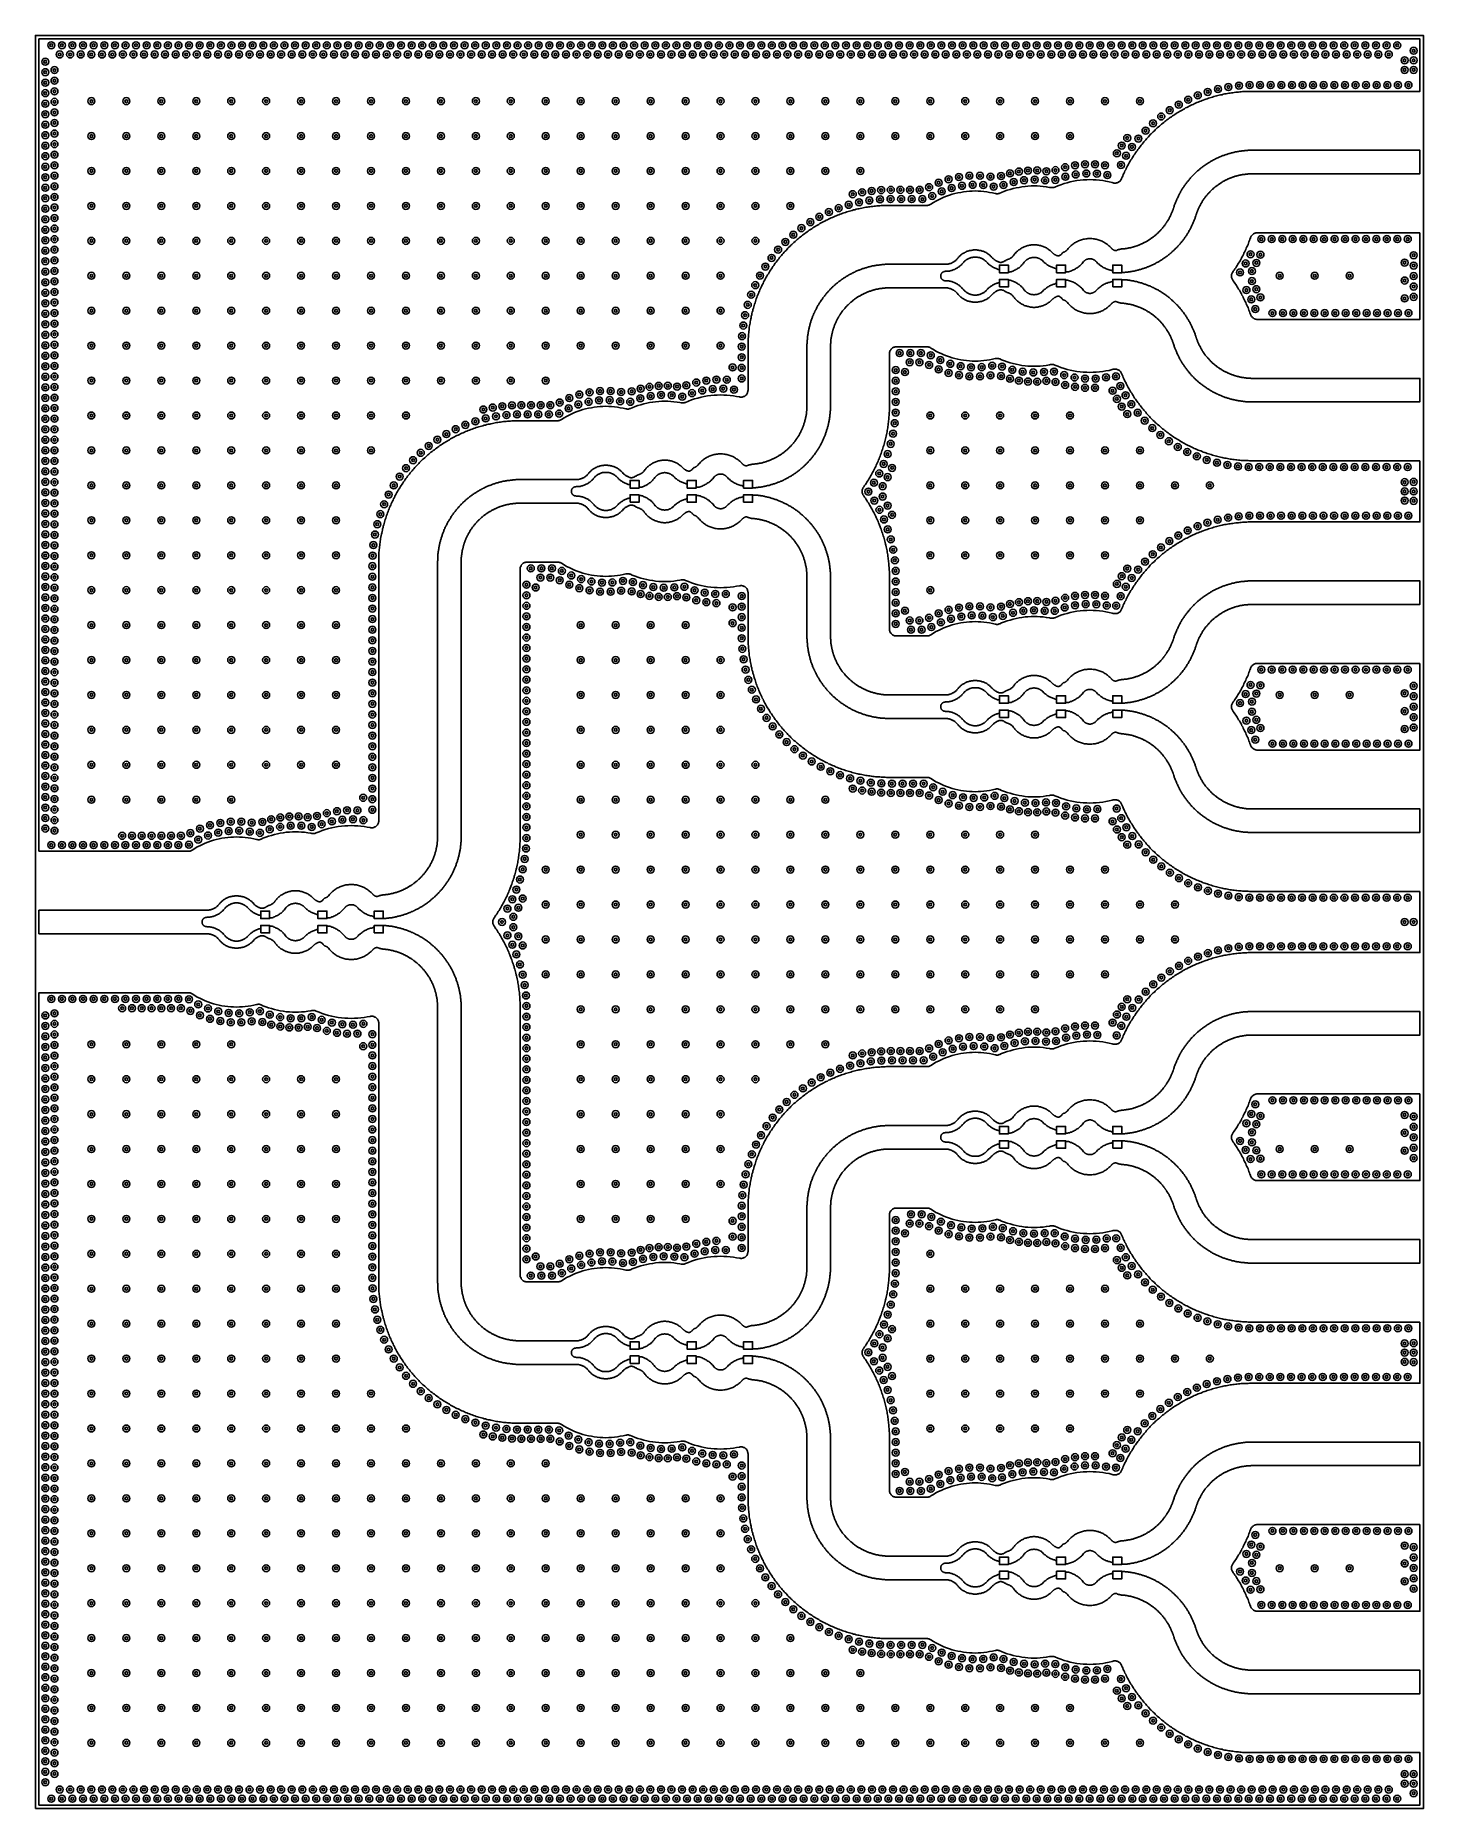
# Model space of a CAD drawing. Header units: millimetres. Extents: x 0 to 99, y -63 to 63.
import ezdxf

# ---------------------------------------------------------------- set-up
doc = ezdxf.new("R2010")
doc.units = ezdxf.units.MM
for name, color, linetype in [('BOARD_OUTLINE', 5, 'Continuous'), ('RES_PADS_0402', 6, 'Continuous'), ('TOP_COPPER', 1, 'Continuous'), ('TOP_GROUND_POUR', 3, 'Continuous'), ('VIA_HOLES', 7, 'Continuous'), ('VIA_PADS', 2, 'Continuous')]:
    doc.layers.add(name, color=color, linetype=linetype)

msp = doc.modelspace()

# ---------------------------------------------------------------- linework, layer by layer
at = {"layer": 'BOARD_OUTLINE'}
msp.add_lwpolyline([(-0.25, -63.45), (99.03, -63.45), (99.03, 63.45), (-0.25, 63.45)], close=True, dxfattribs=at)
at = {"layer": 'RES_PADS_0402'}
for points in [[(68.7, 46.47), (69.34, 46.47), (69.34, 47.01), (68.7, 47.01)], [(72.79, 46.47), (73.43, 46.47), (73.43, 47.01), (72.79, 47.01)], [(76.81, 46.47), (77.45, 46.47), (77.45, 47.01), (76.81, 47.01)], [(68.7, 45.45), (69.34, 45.45), (69.34, 45.99), (68.7, 45.99)], [(72.79, 45.45), (73.43, 45.45), (73.43, 45.99), (72.79, 45.99)], [(76.81, 45.45), (77.45, 45.45), (77.45, 45.99), (76.81, 45.99)], [(42.28, 31.06), (42.92, 31.06), (42.92, 31.6), (42.28, 31.6)], [(42.28, 30.04), (42.92, 30.04), (42.92, 30.58), (42.28, 30.58)], [(46.37, 31.06), (47.01, 31.06), (47.01, 31.6), (46.37, 31.6)], [(46.37, 30.04), (47.01, 30.04), (47.01, 30.58), (46.37, 30.58)], [(50.4, 31.06), (51.04, 31.06), (51.04, 31.6), (50.4, 31.6)], [(50.4, 30.04), (51.04, 30.04), (51.04, 30.58), (50.4, 30.58)], [(68.7, 15.65), (69.34, 15.65), (69.34, 16.19), (68.7, 16.19)], [(72.79, 15.65), (73.43, 15.65), (73.43, 16.19), (72.79, 16.19)], [(76.81, 15.65), (77.45, 15.65), (77.45, 16.19), (76.81, 16.19)], [(68.7, 14.63), (69.34, 14.63), (69.34, 15.17), (68.7, 15.17)], [(72.79, 14.63), (73.43, 14.63), (73.43, 15.17), (72.79, 15.17)], [(76.81, 14.63), (77.45, 14.63), (77.45, 15.17), (76.81, 15.17)], [(15.86, 0.24), (16.5, 0.24), (16.5, 0.78), (15.86, 0.78)], [(19.95, 0.24), (20.59, 0.24), (20.59, 0.78), (19.95, 0.78)], [(23.98, 0.24), (24.62, 0.24), (24.62, 0.78), (23.98, 0.78)], [(15.86, -0.78), (16.5, -0.78), (16.5, -0.24), (15.86, -0.24)], [(19.95, -0.78), (20.59, -0.78), (20.59, -0.24), (19.95, -0.24)], [(23.98, -0.78), (24.62, -0.78), (24.62, -0.24), (23.98, -0.24)], [(68.7, -15.17), (69.34, -15.17), (69.34, -14.63), (68.7, -14.63)], [(72.79, -15.17), (73.43, -15.17), (73.43, -14.63), (72.79, -14.63)], [(76.81, -15.17), (77.45, -15.17), (77.45, -14.63), (76.81, -14.63)], [(68.7, -16.19), (69.34, -16.19), (69.34, -15.65), (68.7, -15.65)], [(72.79, -16.19), (73.43, -16.19), (73.43, -15.65), (72.79, -15.65)], [(76.81, -16.19), (77.45, -16.19), (77.45, -15.65), (76.81, -15.65)], [(42.28, -30.58), (42.92, -30.58), (42.92, -30.04), (42.28, -30.04)], [(46.37, -30.58), (47.01, -30.58), (47.01, -30.04), (46.37, -30.04)], [(50.4, -30.58), (51.04, -30.58), (51.04, -30.04), (50.4, -30.04)], [(42.28, -31.6), (42.92, -31.6), (42.92, -31.06), (42.28, -31.06)], [(46.37, -31.6), (47.01, -31.6), (47.01, -31.06), (46.37, -31.06)], [(50.4, -31.6), (51.04, -31.6), (51.04, -31.06), (50.4, -31.06)], [(68.7, -45.99), (69.34, -45.99), (69.34, -45.45), (68.7, -45.45)], [(72.79, -45.99), (73.43, -45.99), (73.43, -45.45), (72.79, -45.45)], [(76.81, -45.99), (77.45, -45.99), (77.45, -45.45), (76.81, -45.45)], [(68.7, -47.01), (69.34, -47.01), (69.34, -46.47), (68.7, -46.47)], [(72.79, -47.01), (73.43, -47.01), (73.43, -46.47), (72.79, -46.47)], [(76.81, -47.01), (77.45, -47.01), (77.45, -46.47), (76.81, -46.47)]]:
    msp.add_lwpolyline(points, close=True, dxfattribs=at)
at = {"layer": 'TOP_COPPER'}
msp.add_lwpolyline([(0, 0.84), (12, 0.84), (12.04, 0.84), (12.08, 0.85), (12.12, 0.85), (12.16, 0.85), (12.2, 0.86), (12.24, 0.87), (12.28, 0.88), (12.31, 0.89), (12.35, 0.9), (12.39, 0.91), (12.43, 0.93), (12.46, 0.94), (12.5, 0.96), (12.53, 0.98), (12.57, 1), (12.6, 1.02), (12.64, 1.04), (12.67, 1.07), (12.7, 1.09), (12.73, 1.12), (12.76, 1.14), (12.79, 1.17), (12.82, 1.2), (12.84, 1.23), (12.91, 1.31), (12.94, 1.35), (12.98, 1.39), (13.03, 1.43), (13.07, 1.47), (13.11, 1.51), (13.16, 1.54), (13.21, 1.58), (13.25, 1.61), (13.3, 1.64), (13.35, 1.67), (13.41, 1.7), (13.46, 1.72), (13.51, 1.75), (13.56, 1.77), (13.62, 1.79), (13.67, 1.8), (13.73, 1.82), (13.79, 1.83), (13.84, 1.84), (13.9, 1.85), (13.96, 1.86), (14.02, 1.87), (14.08, 1.87), (14.13, 1.87), (14.19, 1.87), (14.25, 1.87), (14.3, 1.86), (14.36, 1.85), (14.42, 1.84), (14.47, 1.83), (14.53, 1.82), (14.59, 1.81), (14.64, 1.79), (14.69, 1.77), (14.75, 1.75), (14.8, 1.73), (14.85, 1.7), (14.9, 1.68), (14.95, 1.65), (15, 1.62), (15.05, 1.59), (15.1, 1.55), (15.14, 1.52), (15.19, 1.48), (15.23, 1.44), (15.27, 1.4), (15.31, 1.36), (15.37, 1.29), (15.4, 1.26), (15.43, 1.24), (15.46, 1.21), (15.49, 1.19), (15.52, 1.16), (15.55, 1.14), (15.59, 1.12), (15.62, 1.1), (15.65, 1.08), (15.69, 1.06), (15.72, 1.04), (15.76, 1.03), (15.8, 1.01), (15.83, 1), (15.87, 0.99), (15.91, 0.98), (15.95, 0.98), (15.99, 0.98), (16.03, 0.99), (16.07, 1), (16.11, 1.01), (16.15, 1.02), (16.18, 1.04), (16.22, 1.06), (16.25, 1.08), (16.28, 1.1), (16.31, 1.12), (16.34, 1.14), (16.37, 1.15), (16.4, 1.17), (16.43, 1.18), (16.47, 1.19), (16.5, 1.2), (16.53, 1.21), (16.55, 1.22), (16.58, 1.24), (16.61, 1.25), (16.64, 1.27), (16.67, 1.28), (16.69, 1.3), (16.72, 1.32), (16.74, 1.34), (16.77, 1.36), (16.79, 1.38), (16.82, 1.41), (16.84, 1.43), (16.86, 1.45), (16.88, 1.48), (16.94, 1.56), (16.98, 1.61), (17.02, 1.65), (17.07, 1.7), (17.11, 1.75), (17.16, 1.79), (17.21, 1.83), (17.26, 1.87), (17.31, 1.91), (17.36, 1.95), (17.42, 1.98), (17.48, 2.01), (17.53, 2.04), (17.59, 2.07), (17.65, 2.1), (17.71, 2.12), (17.77, 2.14), (17.83, 2.16), (17.89, 2.18), (17.96, 2.19), (18.02, 2.21), (18.08, 2.22), (18.15, 2.23), (18.21, 2.23), (18.28, 2.24), (18.34, 2.24), (18.41, 2.24), (18.47, 2.23), (18.54, 2.23), (18.6, 2.22), (18.67, 2.21), (18.73, 2.19), (18.8, 2.18), (18.86, 2.16), (18.92, 2.14), (18.98, 2.12), (19.04, 2.09), (19.1, 2.07), (19.16, 2.04), (19.22, 2.01), (19.28, 1.97), (19.33, 1.94), (19.39, 1.9), (19.44, 1.86), (19.49, 1.82), (19.54, 1.78), (19.59, 1.73), (19.66, 1.66), (19.68, 1.64), (19.7, 1.62), (19.73, 1.6), (19.76, 1.58), (19.78, 1.56), (19.81, 1.54), (19.84, 1.53), (19.87, 1.51), (19.9, 1.5), (19.93, 1.48), (19.96, 1.47), (19.99, 1.46), (20.02, 1.45), (20.05, 1.44), (20.08, 1.44), (20.12, 1.45), (20.15, 1.46), (20.18, 1.48), (20.22, 1.5), (20.25, 1.52), (20.27, 1.55), (20.3, 1.57), (20.33, 1.6), (20.35, 1.63), (20.37, 1.65), (20.39, 1.67), (20.41, 1.69), (20.43, 1.7), (20.45, 1.71), (20.47, 1.72), (20.49, 1.72), (20.51, 1.73), (20.53, 1.74), (20.55, 1.75), (20.57, 1.76), (20.59, 1.77), (20.61, 1.79), (20.63, 1.8), (20.65, 1.81), (20.66, 1.83), (20.68, 1.84), (20.7, 1.86), (20.71, 1.87), (20.73, 1.89), (20.79, 1.97), (20.84, 2.02), (20.89, 2.08), (20.95, 2.13), (21, 2.18), (21.06, 2.23), (21.12, 2.28), (21.19, 2.33), (21.25, 2.37), (21.31, 2.41), (21.38, 2.44), (21.45, 2.48), (21.52, 2.51), (21.59, 2.54), (21.66, 2.57), (21.73, 2.59), (21.81, 2.61), (21.88, 2.63), (21.96, 2.65), (22.03, 2.66), (22.11, 2.67), (22.18, 2.68), (22.26, 2.68), (22.34, 2.68), (22.41, 2.68), (22.49, 2.68), (22.56, 2.67), (22.63, 2.66), (22.71, 2.65), (22.78, 2.63), (22.85, 2.62), (22.93, 2.6), (23, 2.57), (23.07, 2.55), (23.14, 2.52), (23.2, 2.49), (23.27, 2.46), (23.34, 2.42), (23.4, 2.38), (23.46, 2.34), (23.52, 2.3), (23.58, 2.26), (23.64, 2.21), (23.7, 2.16), (23.75, 2.11), (23.81, 2.06), (23.87, 1.99), (23.89, 1.97), (23.9, 1.96), (23.92, 1.94), (23.94, 1.93), (23.95, 1.92), (23.97, 1.9), (23.99, 1.89), (24.01, 1.88), (24.03, 1.87), (24.05, 1.86), (24.07, 1.85), (24.09, 1.84), (24.11, 1.84), (24.13, 1.83), (24.15, 1.83), (24.17, 1.82), (24.19, 1.83), (24.21, 1.83), (24.24, 1.84), (24.26, 1.84), (24.28, 1.85), (24.3, 1.87), (24.34, 1.88), (24.38, 1.89), (24.42, 1.9), (24.47, 1.91), (24.51, 1.92), (24.55, 1.93), (24.59, 1.94), (24.63, 1.94), (24.67, 1.94), (24.71, 1.95), (24.76, 1.95), (24.8, 1.96), (24.84, 1.96), (24.88, 1.97), (24.92, 1.97), (24.96, 1.98), (25, 1.99), (25.04, 1.99), (25.09, 2), (25.13, 2.01), (25.17, 2.02), (25.21, 2.03), (25.25, 2.03), (25.29, 2.04), (25.33, 2.05), (25.37, 2.06), (25.41, 2.08), (25.45, 2.09), (25.49, 2.1), (25.53, 2.11), (25.57, 2.12), (25.61, 2.14), (25.65, 2.15), (25.69, 2.16), (25.73, 2.18), (25.77, 2.19), (25.81, 2.21), (25.84, 2.22), (25.88, 2.24), (25.92, 2.25), (25.96, 2.27), (26, 2.28), (26.04, 2.3), (26.07, 2.32), (26.11, 2.34), (26.15, 2.35), (26.19, 2.37), (26.22, 2.39), (26.26, 2.41), (26.3, 2.43), (26.33, 2.45), (26.37, 2.47), (26.41, 2.49), (26.44, 2.51), (26.48, 2.53), (26.51, 2.56), (26.55, 2.58), (26.58, 2.6), (26.62, 2.62), (26.65, 2.65), (26.69, 2.67), (26.72, 2.69), (26.76, 2.72), (26.79, 2.74), (26.82, 2.77), (26.86, 2.79), (26.89, 2.82), (26.92, 2.84), (26.96, 2.87), (26.99, 2.9), (27.02, 2.92), (27.05, 2.95), (27.08, 2.98), (27.11, 3), (27.14, 3.03), (27.17, 3.06), (27.21, 3.09), (27.24, 3.12), (27.27, 3.15), (27.29, 3.18), (27.32, 3.21), (27.35, 3.24), (27.38, 3.27), (27.41, 3.3), (27.44, 3.33), (27.46, 3.36), (27.49, 3.39), (27.52, 3.42), (27.55, 3.45), (27.57, 3.49), (27.6, 3.52), (27.62, 3.55), (27.65, 3.58), (27.67, 3.62), (27.7, 3.65), (27.72, 3.68), (27.75, 3.72), (27.77, 3.75), (27.8, 3.79), (27.82, 3.82), (27.84, 3.86), (27.86, 3.89), (27.89, 3.93), (27.91, 3.96), (27.93, 4), (27.95, 4.03), (27.97, 4.07), (27.99, 4.11), (28.01, 4.14), (28.03, 4.18), (28.05, 4.22), (28.07, 4.25), (28.09, 4.29), (28.1, 4.33), (28.12, 4.37), (28.14, 4.41), (28.16, 4.44), (28.17, 4.48), (28.19, 4.52), (28.21, 4.56), (28.22, 4.6), (28.24, 4.64), (28.25, 4.67), (28.27, 4.71), (28.28, 4.75), (28.29, 4.79), (28.31, 4.83), (28.32, 4.87), (28.33, 4.91), (28.34, 4.95), (28.35, 4.99), (28.37, 5.03), (28.38, 5.07), (28.39, 5.11), (28.4, 5.15), (28.41, 5.19), (28.42, 5.23), (28.42, 5.27), (28.43, 5.32), (28.44, 5.36), (28.45, 5.4), (28.46, 5.44), (28.46, 5.48), (28.47, 5.52), (28.47, 5.56), (28.48, 5.6), (28.49, 5.64), (28.49, 5.69), (28.49, 5.73), (28.5, 5.77), (28.5, 5.81), (28.5, 5.85), (28.51, 5.89), (28.51, 5.93), (28.51, 5.98), (28.51, 6.02), (28.51, 6.06), (28.51, 6.1), (28.51, 6.14), (28.51, 25.76), (28.51, 25.82), (28.52, 25.88), (28.52, 25.94), (28.52, 25.99), (28.52, 26.05), (28.53, 26.11), (28.53, 26.17), (28.53, 26.23), (28.54, 26.28), (28.54, 26.34), (28.55, 26.4), (28.56, 26.46), (28.56, 26.52), (28.57, 26.57), (28.58, 26.63), (28.59, 26.69), (28.6, 26.75), (28.61, 26.8), (28.62, 26.86), (28.63, 26.92), (28.64, 26.98), (28.65, 27.03), (28.67, 27.09), (28.68, 27.15), (28.69, 27.2), (28.71, 27.26), (28.72, 27.32), (28.74, 27.37), (28.76, 27.43), (28.77, 27.48), (28.79, 27.54), (28.81, 27.6), (28.83, 27.65), (28.84, 27.71), (28.86, 27.76), (28.88, 27.82), (28.9, 27.87), (28.93, 27.92), (28.95, 27.98), (28.97, 28.03), (28.99, 28.09), (29.02, 28.14), (29.04, 28.19), (29.06, 28.25), (29.09, 28.3), (29.11, 28.35), (29.14, 28.4), (29.17, 28.46), (29.19, 28.51), (29.22, 28.56), (29.25, 28.61), (29.28, 28.66), (29.31, 28.71), (29.33, 28.76), (29.36, 28.81), (29.4, 28.86), (29.43, 28.91), (29.46, 28.96), (29.49, 29.01), (29.52, 29.06), (29.55, 29.11), (29.59, 29.15), (29.62, 29.2), (29.66, 29.25), (29.69, 29.3), (29.73, 29.34), (29.76, 29.39), (29.8, 29.43), (29.83, 29.48), (29.87, 29.52), (29.91, 29.57), (29.95, 29.61), (29.98, 29.66), (30.02, 29.7), (30.06, 29.74), (30.1, 29.79), (30.14, 29.83), (30.18, 29.87), (30.22, 29.91), (30.26, 29.95), (30.31, 30), (30.35, 30.04), (30.39, 30.08), (30.43, 30.12), (30.48, 30.15), (30.52, 30.19), (30.56, 30.23), (30.61, 30.27), (30.65, 30.31), (30.7, 30.34), (30.74, 30.38), (30.79, 30.42), (30.84, 30.45), (30.88, 30.49), (30.93, 30.52), (30.98, 30.56), (31.02, 30.59), (31.07, 30.62), (31.12, 30.66), (31.17, 30.69), (31.22, 30.72), (31.27, 30.75), (31.32, 30.78), (31.37, 30.81), (31.42, 30.84), (31.47, 30.87), (31.52, 30.9), (31.57, 30.93), (31.62, 30.96), (31.67, 30.99), (31.72, 31.01), (31.77, 31.04), (31.83, 31.06), (31.88, 31.09), (31.93, 31.11), (31.98, 31.14), (32.04, 31.16), (32.09, 31.19), (32.15, 31.21), (32.2, 31.23), (32.25, 31.25), (32.31, 31.27), (32.36, 31.29), (32.42, 31.31), (32.47, 31.33), (32.53, 31.35), (32.58, 31.37), (32.64, 31.39), (32.69, 31.41), (32.75, 31.42), (32.81, 31.44), (32.86, 31.45), (32.92, 31.47), (32.97, 31.48), (33.03, 31.5), (33.09, 31.51), (33.14, 31.52), (33.2, 31.54), (33.26, 31.55), (33.32, 31.56), (33.37, 31.57), (33.43, 31.58), (33.49, 31.59), (33.55, 31.6), (33.6, 31.61), (33.66, 31.61), (33.72, 31.62), (33.78, 31.63), (33.84, 31.63), (33.89, 31.64), (33.95, 31.64), (34.01, 31.65), (34.07, 31.65), (34.13, 31.66), (34.18, 31.66), (34.24, 31.66), (34.3, 31.66), (34.36, 31.66), (34.42, 31.66), (38.42, 31.66), (38.46, 31.66), (38.5, 31.67), (38.54, 31.67), (38.58, 31.67), (38.62, 31.68), (38.65, 31.69), (38.69, 31.7), (38.73, 31.71), (38.77, 31.72), (38.81, 31.73), (38.84, 31.75), (38.88, 31.76), (38.92, 31.78), (38.95, 31.8), (38.99, 31.82), (39.02, 31.84), (39.05, 31.86), (39.09, 31.89), (39.12, 31.91), (39.15, 31.94), (39.18, 31.96), (39.21, 31.99), (39.23, 32.02), (39.26, 32.05), (39.32, 32.13), (39.36, 32.17), (39.4, 32.21), (39.44, 32.25), (39.49, 32.29), (39.53, 32.33), (39.58, 32.36), (39.62, 32.4), (39.67, 32.43), (39.72, 32.46), (39.77, 32.49), (39.82, 32.52), (39.88, 32.54), (39.93, 32.57), (39.98, 32.59), (40.04, 32.61), (40.09, 32.62), (40.15, 32.64), (40.2, 32.65), (40.26, 32.66), (40.32, 32.67), (40.38, 32.68), (40.43, 32.69), (40.49, 32.69), (40.55, 32.69), (40.61, 32.69), (40.67, 32.69), (40.72, 32.68), (40.78, 32.67), (40.84, 32.66), (40.89, 32.65), (40.95, 32.64), (41, 32.63), (41.06, 32.61), (41.11, 32.59), (41.16, 32.57), (41.22, 32.55), (41.27, 32.52), (41.32, 32.5), (41.37, 32.47), (41.42, 32.44), (41.47, 32.41), (41.51, 32.37), (41.56, 32.34), (41.6, 32.3), (41.65, 32.26), (41.69, 32.22), (41.73, 32.18), (41.79, 32.11), (41.82, 32.08), (41.85, 32.06), (41.88, 32.03), (41.91, 32.01), (41.94, 31.98), (41.97, 31.96), (42, 31.94), (42.04, 31.92), (42.07, 31.9), (42.11, 31.88), (42.14, 31.86), (42.18, 31.85), (42.21, 31.83), (42.25, 31.82), (42.29, 31.81), (42.33, 31.8), (42.37, 31.8), (42.41, 31.8), (42.45, 31.81), (42.49, 31.82), (42.53, 31.83), (42.56, 31.84), (42.6, 31.86), (42.63, 31.88), (42.67, 31.9), (42.7, 31.92), (42.73, 31.94), (42.76, 31.96), (42.79, 31.97), (42.82, 31.99), (42.85, 32), (42.88, 32.01), (42.91, 32.02), (42.94, 32.03), (42.97, 32.04), (43, 32.06), (43.03, 32.07), (43.06, 32.09), (43.08, 32.1), (43.11, 32.12), (43.14, 32.14), (43.16, 32.16), (43.19, 32.18), (43.21, 32.2), (43.23, 32.23), (43.25, 32.25), (43.28, 32.27), (43.3, 32.3), (43.35, 32.38), (43.4, 32.43), (43.44, 32.47), (43.48, 32.52), (43.53, 32.57), (43.58, 32.61), (43.63, 32.65), (43.68, 32.69), (43.73, 32.73), (43.78, 32.77), (43.84, 32.8), (43.89, 32.83), (43.95, 32.86), (44.01, 32.89), (44.07, 32.92), (44.13, 32.94), (44.19, 32.96), (44.25, 32.98), (44.31, 33), (44.37, 33.01), (44.44, 33.03), (44.5, 33.04), (44.57, 33.05), (44.63, 33.05), (44.69, 33.06), (44.76, 33.06), (44.82, 33.06), (44.89, 33.05), (44.96, 33.05), (45.02, 33.04), (45.09, 33.03), (45.15, 33.01), (45.21, 33), (45.28, 32.98), (45.34, 32.96), (45.4, 32.94), (45.46, 32.91), (45.52, 32.89), (45.58, 32.86), (45.64, 32.83), (45.69, 32.79), (45.75, 32.76), (45.8, 32.72), (45.86, 32.68), (45.91, 32.64), (45.96, 32.6), (46, 32.55), (46.07, 32.48), (46.1, 32.46), (46.12, 32.44), (46.15, 32.42), (46.17, 32.4), (46.2, 32.38), (46.23, 32.36), (46.26, 32.35), (46.28, 32.33), (46.31, 32.32), (46.34, 32.3), (46.37, 32.29), (46.4, 32.28), (46.44, 32.27), (46.47, 32.26), (46.5, 32.26), (46.53, 32.27), (46.57, 32.28), (46.6, 32.3), (46.63, 32.32), (46.66, 32.34), (46.69, 32.37), (46.72, 32.39), (46.74, 32.42), (46.77, 32.45), (46.79, 32.47), (46.81, 32.49), (46.83, 32.51), (46.85, 32.52), (46.87, 32.53), (46.89, 32.54), (46.91, 32.54), (46.93, 32.55), (46.95, 32.56), (46.97, 32.57), (46.99, 32.58), (47.01, 32.59), (47.03, 32.61), (47.05, 32.62), (47.06, 32.63), (47.08, 32.65), (47.1, 32.66), (47.11, 32.68), (47.13, 32.69), (47.14, 32.71), (47.21, 32.79), (47.26, 32.84), (47.31, 32.9), (47.36, 32.95), (47.42, 33), (47.48, 33.05), (47.54, 33.1), (47.6, 33.15), (47.67, 33.19), (47.73, 33.23), (47.8, 33.26), (47.87, 33.3), (47.94, 33.33), (48.01, 33.36), (48.08, 33.39), (48.15, 33.41), (48.23, 33.43), (48.3, 33.45), (48.37, 33.47), (48.45, 33.48), (48.53, 33.49), (48.6, 33.5), (48.68, 33.5), (48.76, 33.5), (48.83, 33.5), (48.9, 33.5), (48.98, 33.49), (49.05, 33.48), (49.13, 33.47), (49.2, 33.45), (49.27, 33.44), (49.34, 33.42), (49.41, 33.39), (49.48, 33.37), (49.55, 33.34), (49.62, 33.31), (49.69, 33.28), (49.75, 33.24), (49.82, 33.2), (49.88, 33.16), (49.94, 33.12), (50, 33.08), (50.06, 33.03), (50.12, 32.98), (50.17, 32.93), (50.22, 32.88), (50.29, 32.81), (50.3, 32.79), (50.32, 32.78), (50.34, 32.76), (50.35, 32.75), (50.37, 32.74), (50.39, 32.72), (50.41, 32.71), (50.43, 32.7), (50.44, 32.69), (50.46, 32.68), (50.48, 32.67), (50.5, 32.66), (50.52, 32.66), (50.54, 32.65), (50.57, 32.65), (50.59, 32.64), (50.61, 32.65), (50.63, 32.65), (50.65, 32.66), (50.68, 32.66), (50.7, 32.67), (50.72, 32.69), (50.76, 32.7), (50.8, 32.71), (50.84, 32.72), (50.88, 32.73), (50.92, 32.74), (50.97, 32.75), (51.01, 32.76), (51.05, 32.76), (51.09, 32.76), (51.13, 32.77), (51.17, 32.77), (51.21, 32.78), (51.26, 32.78), (51.3, 32.79), (51.34, 32.79), (51.38, 32.8), (51.42, 32.81), (51.46, 32.81), (51.5, 32.82), (51.54, 32.83), (51.58, 32.84), (51.63, 32.85), (51.67, 32.85), (51.71, 32.86), (51.75, 32.87), (51.79, 32.88), (51.83, 32.9), (51.87, 32.91), (51.91, 32.92), (51.95, 32.93), (51.99, 32.94), (52.03, 32.96), (52.07, 32.97), (52.11, 32.98), (52.14, 33), (52.18, 33.01), (52.22, 33.03), (52.26, 33.04), (52.3, 33.06), (52.34, 33.07), (52.38, 33.09), (52.42, 33.1), (52.45, 33.12), (52.49, 33.14), (52.53, 33.16), (52.57, 33.17), (52.6, 33.19), (52.64, 33.21), (52.68, 33.23), (52.71, 33.25), (52.75, 33.27), (52.79, 33.29), (52.82, 33.31), (52.86, 33.33), (52.9, 33.35), (52.93, 33.38), (52.97, 33.4), (53, 33.42), (53.04, 33.44), (53.07, 33.47), (53.11, 33.49), (53.14, 33.51), (53.17, 33.54), (53.21, 33.56), (53.24, 33.59), (53.27, 33.61), (53.31, 33.64), (53.34, 33.66), (53.37, 33.69), (53.4, 33.72), (53.44, 33.74), (53.47, 33.77), (53.5, 33.8), (53.53, 33.82), (53.56, 33.85), (53.59, 33.88), (53.62, 33.91), (53.65, 33.94), (53.68, 33.97), (53.71, 34), (53.74, 34.03), (53.77, 34.06), (53.8, 34.09), (53.83, 34.12), (53.85, 34.15), (53.88, 34.18), (53.91, 34.21), (53.94, 34.24), (53.96, 34.27), (53.99, 34.31), (54.02, 34.34), (54.04, 34.37), (54.07, 34.4), (54.09, 34.44), (54.12, 34.47), (54.14, 34.5), (54.17, 34.54), (54.19, 34.57), (54.21, 34.61), (54.24, 34.64), (54.26, 34.68), (54.28, 34.71), (54.3, 34.75), (54.32, 34.78), (54.35, 34.82), (54.37, 34.85), (54.39, 34.89), (54.41, 34.93), (54.43, 34.96), (54.45, 35), (54.47, 35.04), (54.49, 35.07), (54.5, 35.11), (54.52, 35.15), (54.54, 35.19), (54.56, 35.23), (54.57, 35.26), (54.59, 35.3), (54.61, 35.34), (54.62, 35.38), (54.64, 35.42), (54.65, 35.46), (54.67, 35.49), (54.68, 35.53), (54.7, 35.57), (54.71, 35.61), (54.72, 35.65), (54.74, 35.69), (54.75, 35.73), (54.76, 35.77), (54.77, 35.81), (54.78, 35.85), (54.79, 35.89), (54.8, 35.93), (54.81, 35.97), (54.82, 36.01), (54.83, 36.05), (54.84, 36.09), (54.85, 36.14), (54.86, 36.18), (54.87, 36.22), (54.87, 36.26), (54.88, 36.3), (54.89, 36.34), (54.89, 36.38), (54.9, 36.42), (54.9, 36.46), (54.91, 36.51), (54.91, 36.55), (54.92, 36.59), (54.92, 36.63), (54.92, 36.67), (54.92, 36.71), (54.93, 36.75), (54.93, 36.8), (54.93, 36.84), (54.93, 36.88), (54.93, 36.92), (54.93, 36.96), (54.93, 41.17), (54.93, 41.23), (54.93, 41.29), (54.93, 41.35), (54.94, 41.4), (54.94, 41.46), (54.94, 41.52), (54.95, 41.58), (54.95, 41.64), (54.96, 41.69), (54.96, 41.75), (54.97, 41.81), (54.97, 41.87), (54.98, 41.93), (54.99, 41.98), (55, 42.04), (55.01, 42.1), (55.02, 42.16), (55.03, 42.21), (55.04, 42.27), (55.05, 42.33), (55.06, 42.39), (55.07, 42.44), (55.08, 42.5), (55.1, 42.56), (55.11, 42.61), (55.13, 42.67), (55.14, 42.73), (55.16, 42.78), (55.17, 42.84), (55.19, 42.89), (55.21, 42.95), (55.22, 43.01), (55.24, 43.06), (55.26, 43.12), (55.28, 43.17), (55.3, 43.23), (55.32, 43.28), (55.34, 43.33), (55.36, 43.39), (55.39, 43.44), (55.41, 43.5), (55.43, 43.55), (55.46, 43.6), (55.48, 43.66), (55.51, 43.71), (55.53, 43.76), (55.56, 43.81), (55.58, 43.87), (55.61, 43.92), (55.64, 43.97), (55.67, 44.02), (55.69, 44.07), (55.72, 44.12), (55.75, 44.17), (55.78, 44.22), (55.81, 44.27), (55.84, 44.32), (55.87, 44.37), (55.91, 44.42), (55.94, 44.47), (55.97, 44.52), (56.01, 44.56), (56.04, 44.61), (56.07, 44.66), (56.11, 44.71), (56.14, 44.75), (56.18, 44.8), (56.21, 44.84), (56.25, 44.89), (56.29, 44.93), (56.33, 44.98), (56.36, 45.02), (56.4, 45.07), (56.44, 45.11), (56.48, 45.15), (56.52, 45.2), (56.56, 45.24), (56.6, 45.28), (56.64, 45.32), (56.68, 45.36), (56.72, 45.41), (56.77, 45.45), (56.81, 45.49), (56.85, 45.53), (56.89, 45.56), (56.94, 45.6), (56.98, 45.64), (57.03, 45.68), (57.07, 45.72), (57.12, 45.75), (57.16, 45.79), (57.21, 45.83), (57.25, 45.86), (57.3, 45.9), (57.35, 45.93), (57.39, 45.97), (57.44, 46), (57.49, 46.03), (57.54, 46.07), (57.59, 46.1), (57.63, 46.13), (57.68, 46.16), (57.73, 46.19), (57.78, 46.22), (57.83, 46.25), (57.88, 46.28), (57.93, 46.31), (57.98, 46.34), (58.04, 46.37), (58.09, 46.4), (58.14, 46.42), (58.19, 46.45), (58.24, 46.47), (58.3, 46.5), (58.35, 46.52), (58.4, 46.55), (58.46, 46.57), (58.51, 46.6), (58.56, 46.62), (58.62, 46.64), (58.67, 46.66), (58.72, 46.68), (58.78, 46.7), (58.83, 46.72), (58.89, 46.74), (58.94, 46.76), (59, 46.78), (59.06, 46.8), (59.11, 46.82), (59.17, 46.83), (59.22, 46.85), (59.28, 46.86), (59.34, 46.88), (59.39, 46.89), (59.45, 46.91), (59.51, 46.92), (59.56, 46.93), (59.62, 46.95), (59.68, 46.96), (59.73, 46.97), (59.79, 46.98), (59.85, 46.99), (59.91, 47), (59.96, 47.01), (60.02, 47.02), (60.08, 47.02), (60.14, 47.03), (60.19, 47.04), (60.25, 47.04), (60.31, 47.05), (60.37, 47.05), (60.43, 47.06), (60.49, 47.06), (60.54, 47.07), (60.6, 47.07), (60.66, 47.07), (60.72, 47.07), (60.78, 47.07), (60.83, 47.07), (64.83, 47.07), (64.87, 47.07), (64.91, 47.08), (64.95, 47.08), (64.99, 47.08), (65.03, 47.09), (65.07, 47.1), (65.11, 47.11), (65.15, 47.12), (65.19, 47.13), (65.22, 47.14), (65.26, 47.16), (65.3, 47.17), (65.33, 47.19), (65.37, 47.21), (65.4, 47.23), (65.44, 47.25), (65.47, 47.27), (65.5, 47.3), (65.53, 47.32), (65.57, 47.35), (65.59, 47.37), (65.62, 47.4), (65.65, 47.43), (65.68, 47.46), (65.74, 47.54), (65.78, 47.58), (65.82, 47.62), (65.86, 47.66), (65.9, 47.7), (65.95, 47.74), (65.99, 47.77), (66.04, 47.81), (66.09, 47.84), (66.14, 47.87), (66.19, 47.9), (66.24, 47.93), (66.29, 47.95), (66.35, 47.98), (66.4, 48), (66.45, 48.02), (66.51, 48.03), (66.57, 48.05), (66.62, 48.06), (66.68, 48.07), (66.74, 48.08), (66.79, 48.09), (66.85, 48.1), (66.91, 48.1), (66.97, 48.1), (67.03, 48.1), (67.08, 48.1), (67.14, 48.09), (67.2, 48.08), (67.25, 48.07), (67.31, 48.06), (67.36, 48.05), (67.42, 48.04), (67.47, 48.02), (67.53, 48), (67.58, 47.98), (67.63, 47.96), (67.69, 47.93), (67.74, 47.91), (67.79, 47.88), (67.84, 47.85), (67.88, 47.82), (67.93, 47.78), (67.98, 47.75), (68.02, 47.71), (68.06, 47.67), (68.1, 47.63), (68.14, 47.59), (68.21, 47.52), (68.24, 47.49), (68.27, 47.47), (68.29, 47.44), (68.33, 47.42), (68.36, 47.39), (68.39, 47.37), (68.42, 47.35), (68.45, 47.33), (68.49, 47.31), (68.52, 47.29), (68.56, 47.27), (68.6, 47.26), (68.63, 47.24), (68.67, 47.23), (68.71, 47.22), (68.75, 47.21), (68.78, 47.21), (68.82, 47.21), (68.86, 47.22), (68.9, 47.23), (68.94, 47.24), (68.98, 47.25), (69.02, 47.27), (69.05, 47.29), (69.09, 47.31), (69.12, 47.33), (69.15, 47.35), (69.18, 47.37), (69.21, 47.38), (69.24, 47.4), (69.27, 47.41), (69.3, 47.42), (69.33, 47.43), (69.36, 47.44), (69.39, 47.45), (69.42, 47.47), (69.45, 47.48), (69.47, 47.5), (69.5, 47.51), (69.53, 47.53), (69.55, 47.55), (69.58, 47.57), (69.6, 47.59), (69.63, 47.61), (69.65, 47.64), (69.67, 47.66), (69.69, 47.68), (69.71, 47.71), (69.77, 47.79), (69.81, 47.84), (69.86, 47.88), (69.9, 47.93), (69.95, 47.98), (69.99, 48.02), (70.04, 48.06), (70.09, 48.1), (70.15, 48.14), (70.2, 48.18), (70.25, 48.21), (70.31, 48.24), (70.37, 48.27), (70.43, 48.3), (70.48, 48.33), (70.54, 48.35), (70.61, 48.37), (70.67, 48.39), (70.73, 48.41), (70.79, 48.42), (70.86, 48.44), (70.92, 48.45), (70.98, 48.46), (71.05, 48.46), (71.11, 48.47), (71.18, 48.47), (71.24, 48.47), (71.31, 48.46), (71.37, 48.46), (71.44, 48.45), (71.5, 48.44), (71.57, 48.42), (71.63, 48.41), (71.69, 48.39), (71.76, 48.37), (71.82, 48.35), (71.88, 48.32), (71.94, 48.3), (72, 48.27), (72.06, 48.24), (72.11, 48.2), (72.17, 48.17), (72.22, 48.13), (72.27, 48.09), (72.32, 48.05), (72.37, 48.01), (72.42, 47.96), (72.49, 47.89), (72.52, 47.87), (72.54, 47.85), (72.57, 47.83), (72.59, 47.81), (72.62, 47.79), (72.65, 47.77), (72.67, 47.76), (72.7, 47.74), (72.73, 47.73), (72.76, 47.71), (72.79, 47.7), (72.82, 47.69), (72.85, 47.68), (72.89, 47.67), (72.92, 47.67), (72.95, 47.68), (72.99, 47.69), (73.02, 47.71), (73.05, 47.73), (73.08, 47.75), (73.11, 47.78), (73.14, 47.8), (73.16, 47.83), (73.18, 47.86), (73.2, 47.88), (73.22, 47.9), (73.24, 47.92), (73.26, 47.93), (73.29, 47.94), (73.31, 47.95), (73.33, 47.95), (73.35, 47.96), (73.37, 47.97), (73.39, 47.98), (73.41, 47.99), (73.43, 48), (73.45, 48.02), (73.46, 48.03), (73.48, 48.04), (73.5, 48.06), (73.51, 48.07), (73.53, 48.09), (73.55, 48.1), (73.56, 48.12), (73.62, 48.2), (73.67, 48.25), (73.73, 48.31), (73.78, 48.36), (73.84, 48.41), (73.9, 48.46), (73.96, 48.51), (74.02, 48.56), (74.08, 48.6), (74.15, 48.64), (74.22, 48.67), (74.28, 48.71), (74.35, 48.74), (74.42, 48.77), (74.5, 48.8), (74.57, 48.82), (74.64, 48.84), (74.72, 48.86), (74.79, 48.88), (74.87, 48.89), (74.94, 48.9), (75.02, 48.91), (75.1, 48.91), (75.17, 48.91), (75.25, 48.91), (75.32, 48.91), (75.4, 48.9), (75.47, 48.89), (75.54, 48.88), (75.62, 48.86), (75.69, 48.85), (75.76, 48.83), (75.83, 48.8), (75.9, 48.78), (75.97, 48.75), (76.04, 48.72), (76.11, 48.69), (76.17, 48.65), (76.24, 48.61), (76.3, 48.57), (76.36, 48.53), (76.42, 48.49), (76.48, 48.44), (76.53, 48.39), (76.59, 48.34), (76.64, 48.29), (76.71, 48.22), (76.72, 48.2), (76.74, 48.19), (76.75, 48.17), (76.77, 48.16), (76.79, 48.15), (76.81, 48.13), (76.82, 48.12), (76.84, 48.11), (76.86, 48.1), (76.88, 48.09), (76.9, 48.08), (76.92, 48.07), (76.94, 48.07), (76.96, 48.06), (76.98, 48.06), (77.01, 48.05), (77.03, 48.06), (77.05, 48.06), (77.07, 48.07), (77.09, 48.07), (77.11, 48.08), (77.13, 48.1), (77.18, 48.11), (77.22, 48.12), (77.26, 48.13), (77.3, 48.14), (77.34, 48.15), (77.38, 48.16), (77.42, 48.17), (77.46, 48.17), (77.5, 48.17), (77.55, 48.18), (77.59, 48.18), (77.63, 48.19), (77.67, 48.19), (77.71, 48.2), (77.75, 48.2), (77.79, 48.21), (77.83, 48.21), (77.87, 48.22), (77.91, 48.23), (77.96, 48.24), (78, 48.25), (78.04, 48.25), (78.08, 48.26), (78.12, 48.27), (78.16, 48.28), (78.2, 48.29), (78.24, 48.3), (78.28, 48.31), (78.32, 48.33), (78.36, 48.34), (78.4, 48.35), (78.44, 48.36), (78.47, 48.38), (78.51, 48.39), (78.55, 48.4), (78.59, 48.42), (78.63, 48.43), (78.67, 48.45), (78.71, 48.46), (78.75, 48.48), (78.78, 48.49), (78.82, 48.51), (78.86, 48.53), (78.9, 48.54), (78.93, 48.56), (78.97, 48.58), (79.01, 48.6), (79.05, 48.62), (79.08, 48.63), (79.12, 48.65), (79.16, 48.67), (79.19, 48.69), (79.23, 48.71), (79.26, 48.73), (79.3, 48.76), (79.33, 48.78), (79.37, 48.8), (79.4, 48.82), (79.44, 48.84), (79.47, 48.87), (79.51, 48.89), (79.54, 48.91), (79.58, 48.94), (79.61, 48.96), (79.64, 48.98), (79.68, 49.01), (79.71, 49.03), (79.74, 49.06), (79.77, 49.09), (79.81, 49.11), (79.84, 49.14), (79.87, 49.17), (79.9, 49.19), (79.93, 49.22), (79.96, 49.25), (79.99, 49.27), (80.02, 49.3), (80.05, 49.33), (80.08, 49.36), (80.11, 49.39), (80.14, 49.42), (80.17, 49.45), (80.2, 49.48), (80.23, 49.51), (80.26, 49.54), (80.28, 49.57), (80.31, 49.6), (80.34, 49.63), (80.36, 49.66), (80.39, 49.7), (80.42, 49.73), (80.44, 49.76), (80.47, 49.79), (80.49, 49.83), (80.52, 49.86), (80.54, 49.89), (80.57, 49.93), (80.59, 49.96), (80.61, 49.99), (80.64, 50.03), (80.66, 50.06), (80.68, 50.1), (80.7, 50.13), (80.73, 50.17), (80.75, 50.2), (80.77, 50.24), (80.79, 50.27), (80.81, 50.31), (80.83, 50.35), (80.85, 50.38), (80.87, 50.42), (80.89, 50.46), (80.91, 50.49), (80.93, 50.53), (80.94, 50.57), (80.96, 50.6), (80.98, 50.64), (80.99, 50.68), (81.01, 50.72), (81.03, 50.76), (81.04, 50.79), (81.06, 50.83), (81.07, 50.87), (81.09, 50.91), (81.1, 50.95), (81.12, 50.99), (81.13, 51.03), (81.14, 51.07), (81.17, 51.16), (81.19, 51.22), (81.21, 51.27), (81.23, 51.32), (81.25, 51.38), (81.27, 51.43), (81.29, 51.49), (81.31, 51.54), (81.33, 51.59), (81.36, 51.65), (81.38, 51.7), (81.4, 51.75), (81.43, 51.81), (81.45, 51.86), (81.48, 51.91), (81.5, 51.96), (81.53, 52.01), (81.55, 52.07), (81.58, 52.12), (81.61, 52.17), (81.64, 52.22), (81.66, 52.27), (81.69, 52.32), (81.72, 52.37), (81.75, 52.42), (81.78, 52.47), (81.82, 52.52), (81.85, 52.57), (81.88, 52.61), (81.91, 52.66), (81.94, 52.71), (81.98, 52.76), (82.01, 52.8), (82.05, 52.85), (82.08, 52.9), (82.12, 52.94), (82.15, 52.99), (82.19, 53.03), (82.22, 53.08), (82.26, 53.12), (82.3, 53.17), (82.34, 53.21), (82.37, 53.25), (82.41, 53.3), (82.45, 53.34), (82.49, 53.38), (82.53, 53.42), (82.57, 53.47), (82.61, 53.51), (82.65, 53.55), (82.7, 53.59), (82.74, 53.63), (82.78, 53.67), (82.82, 53.71), (82.87, 53.75), (82.91, 53.78), (82.95, 53.82), (83, 53.86), (83.04, 53.9), (83.09, 53.93), (83.13, 53.97), (83.18, 54), (83.22, 54.04), (83.27, 54.07), (83.32, 54.11), (83.36, 54.14), (83.41, 54.17), (83.46, 54.21), (83.51, 54.24), (83.56, 54.27), (83.6, 54.3), (83.65, 54.33), (83.7, 54.36), (83.75, 54.39), (83.8, 54.42), (83.85, 54.45), (83.9, 54.48), (83.95, 54.51), (84, 54.54), (84.05, 54.56), (84.11, 54.59), (84.16, 54.62), (84.21, 54.64), (84.26, 54.67), (84.31, 54.69), (84.37, 54.72), (84.42, 54.74), (84.47, 54.76), (84.53, 54.78), (84.58, 54.81), (84.63, 54.83), (84.69, 54.85), (84.74, 54.87), (84.8, 54.89), (84.85, 54.91), (84.91, 54.93), (84.96, 54.94), (85.02, 54.96), (85.07, 54.98), (85.13, 55), (85.18, 55.01), (85.24, 55.03), (85.29, 55.04), (85.35, 55.06), (85.41, 55.07), (85.46, 55.08), (85.52, 55.1), (85.58, 55.11), (85.63, 55.12), (85.69, 55.13), (85.75, 55.14), (85.8, 55.15), (85.86, 55.16), (85.92, 55.17), (85.98, 55.18), (86.03, 55.19), (86.09, 55.19), (86.15, 55.2), (86.21, 55.2), (86.26, 55.21), (86.32, 55.22), (86.38, 55.22), (86.44, 55.22), (86.49, 55.23), (86.55, 55.23), (86.61, 55.23), (86.67, 55.23), (86.73, 55.23), (86.78, 55.23), (98.78, 55.23), (98.78, 53.55), (86.78, 53.55), (86.74, 53.55), (86.7, 53.55), (86.66, 53.54), (86.62, 53.54), (86.58, 53.54), (86.54, 53.54), (86.49, 53.54), (86.45, 53.53), (86.41, 53.53), (86.37, 53.53), (86.33, 53.52), (86.29, 53.52), (86.25, 53.51), (86.21, 53.51), (86.17, 53.5), (86.12, 53.49), (86.08, 53.49), (86.04, 53.48), (86, 53.47), (85.96, 53.47), (85.92, 53.46), (85.88, 53.45), (85.84, 53.44), (85.8, 53.43), (85.76, 53.42), (85.72, 53.41), (85.68, 53.4), (85.64, 53.39), (85.6, 53.38), (85.56, 53.37), (85.52, 53.35), (85.48, 53.34), (85.44, 53.33), (85.4, 53.31), (85.36, 53.3), (85.33, 53.29), (85.29, 53.27), (85.25, 53.26), (85.21, 53.24), (85.17, 53.23), (85.13, 53.21), (85.1, 53.19), (85.06, 53.18), (85.02, 53.16), (84.98, 53.14), (84.95, 53.12), (84.91, 53.11), (84.87, 53.09), (84.83, 53.07), (84.8, 53.05), (84.76, 53.03), (84.73, 53.01), (84.69, 52.99), (84.65, 52.97), (84.62, 52.95), (84.58, 52.93), (84.55, 52.9), (84.51, 52.88), (84.48, 52.86), (84.44, 52.84), (84.41, 52.81), (84.37, 52.79), (84.34, 52.77), (84.31, 52.74), (84.27, 52.72), (84.24, 52.69), (84.21, 52.67), (84.18, 52.64), (84.14, 52.62), (84.11, 52.59), (84.08, 52.56), (84.05, 52.54), (84.02, 52.51), (83.99, 52.48), (83.95, 52.46), (83.92, 52.43), (83.89, 52.4), (83.86, 52.37), (83.83, 52.34), (83.8, 52.31), (83.78, 52.28), (83.75, 52.25), (83.72, 52.22), (83.69, 52.19), (83.66, 52.16), (83.63, 52.13), (83.61, 52.1), (83.58, 52.07), (83.55, 52.04), (83.53, 52.01), (83.5, 51.98), (83.47, 51.94), (83.45, 51.91), (83.42, 51.88), (83.4, 51.84), (83.37, 51.81), (83.35, 51.78), (83.33, 51.74), (83.3, 51.71), (83.28, 51.68), (83.26, 51.64), (83.23, 51.61), (83.21, 51.57), (83.19, 51.54), (83.17, 51.5), (83.15, 51.47), (83.13, 51.43), (83.11, 51.39), (83.09, 51.36), (83.07, 51.32), (83.05, 51.28), (83.03, 51.25), (83.01, 51.21), (82.99, 51.17), (82.97, 51.14), (82.96, 51.1), (82.94, 51.06), (82.92, 51.02), (82.91, 50.99), (82.89, 50.95), (82.87, 50.91), (82.86, 50.87), (82.84, 50.83), (82.83, 50.79), (82.82, 50.75), (82.8, 50.72), (82.79, 50.68), (82.78, 50.64), (82.75, 50.54), (82.73, 50.49), (82.71, 50.43), (82.69, 50.38), (82.67, 50.32), (82.65, 50.27), (82.63, 50.22), (82.61, 50.16), (82.58, 50.11), (82.56, 50.06), (82.54, 50), (82.52, 49.95), (82.49, 49.9), (82.47, 49.84), (82.44, 49.79), (82.42, 49.74), (82.39, 49.69), (82.36, 49.64), (82.34, 49.59), (82.31, 49.53), (82.28, 49.48), (82.25, 49.43), (82.22, 49.38), (82.19, 49.33), (82.16, 49.28), (82.13, 49.24), (82.1, 49.19), (82.07, 49.14), (82.04, 49.09), (82.01, 49.04), (81.97, 48.99), (81.94, 48.95), (81.91, 48.9), (81.87, 48.85), (81.84, 48.81), (81.8, 48.76), (81.77, 48.71), (81.73, 48.67), (81.69, 48.62), (81.66, 48.58), (81.62, 48.54), (81.58, 48.49), (81.54, 48.45), (81.5, 48.41), (81.47, 48.36), (81.43, 48.32), (81.39, 48.28), (81.35, 48.24), (81.3, 48.2), (81.26, 48.16), (81.22, 48.12), (81.18, 48.08), (81.14, 48.04), (81.09, 48), (81.05, 47.96), (81.01, 47.92), (80.96, 47.88), (80.92, 47.84), (80.88, 47.81), (80.83, 47.77), (80.79, 47.74), (80.74, 47.7), (80.69, 47.66), (80.65, 47.63), (80.6, 47.6), (80.55, 47.56), (80.51, 47.53), (80.46, 47.5), (80.41, 47.46), (80.36, 47.43), (80.31, 47.4), (80.26, 47.37), (80.22, 47.34), (80.17, 47.31), (80.12, 47.28), (80.07, 47.25), (80.02, 47.22), (79.96, 47.19), (79.91, 47.17), (79.86, 47.14), (79.81, 47.11), (79.76, 47.09), (79.71, 47.06), (79.66, 47.04), (79.6, 47.01), (79.55, 46.99), (79.5, 46.96), (79.44, 46.94), (79.39, 46.92), (79.34, 46.9), (79.28, 46.88), (79.23, 46.85), (79.17, 46.83), (79.12, 46.81), (79.07, 46.8), (79.01, 46.78), (78.96, 46.76), (78.9, 46.74), (78.85, 46.72), (78.79, 46.71), (78.73, 46.69), (78.68, 46.68), (78.62, 46.66), (78.57, 46.65), (78.51, 46.63), (78.45, 46.62), (78.4, 46.61), (78.34, 46.59), (78.28, 46.58), (78.23, 46.57), (78.17, 46.56), (78.11, 46.55), (78.06, 46.54), (78, 46.53), (77.94, 46.53), (77.88, 46.52), (77.83, 46.51), (77.77, 46.5), (77.71, 46.5), (77.65, 46.49), (77.6, 46.49), (77.54, 46.49), (77.48, 46.49), (77.45, 46.49), (77.45, 46.47), (76.81, 46.47), (76.81, 46.6), (76.76, 46.61), (76.69, 46.64), (76.62, 46.66), (76.55, 46.68), (76.47, 46.7), (76.4, 46.73), (76.34, 46.75), (76.27, 46.79), (76.2, 46.82), (76.13, 46.85), (76.07, 46.89), (76.01, 46.93), (75.95, 46.97), (75.89, 47.02), (75.83, 47.07), (75.77, 47.11), (75.72, 47.16), (75.67, 47.22), (75.6, 47.29), (75.58, 47.3), (75.57, 47.32), (75.55, 47.33), (75.54, 47.35), (75.52, 47.36), (75.5, 47.37), (75.48, 47.38), (75.46, 47.39), (75.44, 47.4), (75.42, 47.41), (75.4, 47.42), (75.38, 47.43), (75.36, 47.44), (75.34, 47.45), (75.32, 47.45), (75.3, 47.46), (75.28, 47.46), (75.26, 47.46), (75.24, 47.47), (75.22, 47.47), (75.19, 47.47), (75.17, 47.47), (75.15, 47.47), (75.13, 47.47), (75.11, 47.47), (75.08, 47.46), (75.06, 47.46), (75.04, 47.46), (75.02, 47.45), (75, 47.44), (74.98, 47.44), (74.95, 47.43), (74.93, 47.42), (74.91, 47.41), (74.89, 47.4), (74.87, 47.39), (74.86, 47.38), (74.84, 47.37), (74.82, 47.35), (74.8, 47.34), (74.78, 47.33), (74.77, 47.31), (74.75, 47.29), (74.74, 47.28), (74.72, 47.26), (74.66, 47.19), (74.61, 47.13), (74.56, 47.07), (74.5, 47.02), (74.44, 46.97), (74.38, 46.92), (74.32, 46.87), (74.26, 46.83), (74.2, 46.79), (74.13, 46.75), (74.07, 46.71), (74, 46.67), (73.93, 46.64), (73.86, 46.61), (73.79, 46.59), (73.71, 46.56), (73.64, 46.54), (73.56, 46.53), (73.49, 46.53), (73.43, 46.53), (73.43, 46.47), (72.79, 46.47), (72.79, 46.74), (72.78, 46.75), (72.72, 46.77), (72.65, 46.8), (72.59, 46.82), (72.53, 46.84), (72.47, 46.86), (72.41, 46.88), (72.35, 46.91), (72.29, 46.94), (72.23, 46.97), (72.17, 47), (72.12, 47.04), (72.07, 47.08), (72.01, 47.12), (71.96, 47.16), (71.91, 47.2), (71.86, 47.25), (71.8, 47.32), (71.77, 47.34), (71.75, 47.36), (71.72, 47.38), (71.7, 47.4), (71.67, 47.42), (71.64, 47.43), (71.61, 47.45), (71.58, 47.47), (71.56, 47.48), (71.53, 47.49), (71.5, 47.51), (71.46, 47.52), (71.43, 47.53), (71.4, 47.54), (71.37, 47.54), (71.34, 47.55), (71.31, 47.56), (71.27, 47.56), (71.24, 47.56), (71.21, 47.57), (71.18, 47.57), (71.14, 47.57), (71.11, 47.56), (71.08, 47.56), (71.05, 47.56), (71.02, 47.55), (70.99, 47.54), (70.95, 47.54), (70.92, 47.53), (70.89, 47.52), (70.86, 47.51), (70.83, 47.5), (70.8, 47.48), (70.77, 47.47), (70.75, 47.45), (70.72, 47.44), (70.69, 47.42), (70.67, 47.4), (70.64, 47.38), (70.61, 47.36), (70.59, 47.34), (70.57, 47.32), (70.54, 47.3), (70.52, 47.28), (70.5, 47.25), (70.48, 47.23), (70.42, 47.15), (70.38, 47.1), (70.34, 47.05), (70.29, 47.01), (70.25, 46.96), (70.2, 46.92), (70.15, 46.87), (70.1, 46.83), (70.05, 46.8), (69.99, 46.76), (69.94, 46.73), (69.88, 46.69), (69.83, 46.66), (69.77, 46.64), (69.71, 46.61), (69.65, 46.59), (69.59, 46.56), (69.53, 46.54), (69.46, 46.53), (69.4, 46.52), (69.34, 46.52), (69.34, 46.47), (68.7, 46.47), (68.7, 46.69), (68.67, 46.69), (68.62, 46.71), (68.56, 46.73), (68.51, 46.75), (68.46, 46.77), (68.4, 46.79), (68.35, 46.81), (68.3, 46.83), (68.25, 46.86), (68.2, 46.89), (68.15, 46.92), (68.1, 46.95), (68.05, 46.98), (68.01, 47.02), (67.96, 47.05), (67.92, 47.09), (67.88, 47.13), (67.84, 47.17), (67.78, 47.24), (67.75, 47.27), (67.72, 47.3), (67.69, 47.33), (67.66, 47.35), (67.63, 47.37), (67.6, 47.4), (67.56, 47.42), (67.53, 47.44), (67.5, 47.46), (67.46, 47.48), (67.43, 47.49), (67.39, 47.51), (67.35, 47.52), (67.32, 47.54), (67.28, 47.55), (67.24, 47.56), (67.2, 47.57), (67.16, 47.57), (67.12, 47.58), (67.09, 47.59), (67.05, 47.59), (67.01, 47.59), (66.97, 47.59), (66.93, 47.59), (66.89, 47.59), (66.85, 47.59), (66.81, 47.58), (66.77, 47.57), (66.73, 47.57), (66.69, 47.56), (66.65, 47.55), (66.62, 47.53), (66.58, 47.52), (66.54, 47.51), (66.5, 47.49), (66.47, 47.47), (66.43, 47.45), (66.4, 47.43), (66.36, 47.41), (66.33, 47.39), (66.3, 47.37), (66.27, 47.34), (66.24, 47.32), (66.21, 47.29), (66.18, 47.26), (66.15, 47.23), (66.13, 47.2), (66.06, 47.13), (66.02, 47.09), (65.98, 47.04), (65.94, 47), (65.9, 46.96), (65.85, 46.93), (65.81, 46.89), (65.76, 46.86), (65.71, 46.82), (65.66, 46.79), (65.61, 46.77), (65.56, 46.74), (65.51, 46.71), (65.46, 46.69), (65.4, 46.67), (65.35, 46.65), (65.29, 46.63), (65.24, 46.62), (65.18, 46.6), (65.12, 46.59), (65.07, 46.58), (65.01, 46.57), (64.95, 46.57), (64.89, 46.57), (64.83, 46.57), (64.81, 46.56), (64.79, 46.56), (64.77, 46.56), (64.75, 46.55), (64.73, 46.55), (64.71, 46.54), (64.69, 46.53), (64.67, 46.52), (64.65, 46.51), (64.63, 46.5), (64.61, 46.48), (64.6, 46.47), (64.58, 46.45), (64.57, 46.43), (64.56, 46.42), (64.54, 46.4), (64.53, 46.38), (64.53, 46.36), (64.52, 46.34), (64.51, 46.32), (64.51, 46.3), (64.5, 46.27), (64.5, 46.25), (64.5, 46.23), (64.5, 46.21), (64.5, 46.19), (64.51, 46.16), (64.51, 46.14), (64.52, 46.12), (64.53, 46.1), (64.53, 46.08), (64.54, 46.06), (64.56, 46.04), (64.57, 46.03), (64.58, 46.01), (64.6, 45.99), (64.61, 45.98), (64.63, 45.96), (64.65, 45.95), (64.67, 45.94), (64.69, 45.93), (64.71, 45.92), (64.73, 45.91), (64.75, 45.91), (64.77, 45.9), (64.79, 45.9), (64.81, 45.9), (64.83, 45.89), (64.89, 45.89), (64.95, 45.89), (65.01, 45.89), (65.07, 45.88), (65.12, 45.87), (65.18, 45.86), (65.24, 45.84), (65.29, 45.83), (65.35, 45.81), (65.4, 45.79), (65.46, 45.77), (65.51, 45.75), (65.56, 45.72), (65.61, 45.69), (65.66, 45.67), (65.71, 45.64), (65.76, 45.6), (65.81, 45.57), (65.85, 45.53), (65.9, 45.5), (65.94, 45.46), (65.98, 45.42), (66.02, 45.37), (66.06, 45.33), (66.13, 45.26), (66.15, 45.23), (66.18, 45.2), (66.21, 45.17), (66.24, 45.14), (66.27, 45.12), (66.3, 45.09), (66.33, 45.07), (66.36, 45.05), (66.4, 45.03), (66.43, 45.01), (66.47, 44.99), (66.5, 44.97), (66.54, 44.95), (66.58, 44.94), (66.62, 44.93), (66.65, 44.91), (66.69, 44.9), (66.73, 44.89), (66.77, 44.89), (66.81, 44.88), (66.85, 44.87), (66.89, 44.87), (66.93, 44.87), (66.97, 44.87), (67.01, 44.87), (67.05, 44.87), (67.09, 44.87), (67.12, 44.88), (67.16, 44.89), (67.2, 44.89), (67.24, 44.9), (67.28, 44.91), (67.32, 44.92), (67.35, 44.94), (67.39, 44.95), (67.43, 44.97), (67.46, 44.98), (67.5, 45), (67.53, 45.02), (67.56, 45.04), (67.6, 45.06), (67.63, 45.09), (67.66, 45.11), (67.69, 45.13), (67.72, 45.16), (67.75, 45.19), (67.78, 45.22), (67.84, 45.29), (67.88, 45.33), (67.92, 45.37), (67.96, 45.41), (68.01, 45.44), (68.05, 45.48), (68.1, 45.51), (68.15, 45.54), (68.2, 45.57), (68.25, 45.6), (68.3, 45.63), (68.35, 45.65), (68.4, 45.67), (68.46, 45.69), (68.51, 45.71), (68.56, 45.73), (68.62, 45.75), (68.67, 45.77), (68.7, 45.77), (68.7, 45.99), (69.34, 45.99), (69.34, 45.94), (69.4, 45.94), (69.46, 45.93), (69.53, 45.92), (69.59, 45.9), (69.65, 45.87), (69.71, 45.85), (69.77, 45.82), (69.83, 45.8), (69.88, 45.77), (69.94, 45.73), (69.99, 45.7), (70.05, 45.66), (70.1, 45.63), (70.15, 45.59), (70.2, 45.54), (70.25, 45.5), (70.29, 45.45), (70.34, 45.41), (70.38, 45.36), (70.42, 45.31), (70.48, 45.23), (70.5, 45.21), (70.52, 45.18), (70.54, 45.16), (70.57, 45.14), (70.59, 45.12), (70.61, 45.1), (70.64, 45.08), (70.67, 45.06), (70.69, 45.04), (70.72, 45.02), (70.75, 45.01), (70.77, 44.99), (70.8, 44.98), (70.83, 44.96), (70.86, 44.95), (70.89, 44.94), (70.92, 44.93), (70.95, 44.92), (70.99, 44.92), (71.02, 44.91), (71.05, 44.9), (71.08, 44.9), (71.11, 44.9), (71.14, 44.89), (71.18, 44.89), (71.21, 44.89), (71.24, 44.9), (71.27, 44.9), (71.31, 44.9), (71.34, 44.91), (71.37, 44.92), (71.4, 44.92), (71.43, 44.93), (71.46, 44.94), (71.5, 44.95), (71.53, 44.97), (71.56, 44.98), (71.58, 44.99), (71.61, 45.01), (71.64, 45.03), (71.67, 45.04), (71.7, 45.06), (71.72, 45.08), (71.75, 45.1), (71.77, 45.12), (71.8, 45.14), (71.86, 45.21), (71.91, 45.26), (71.96, 45.3), (72.01, 45.34), (72.07, 45.38), (72.12, 45.42), (72.17, 45.46), (72.23, 45.49), (72.29, 45.52), (72.35, 45.55), (72.41, 45.58), (72.47, 45.6), (72.53, 45.62), (72.59, 45.64), (72.65, 45.66), (72.72, 45.69), (72.78, 45.71), (72.79, 45.72), (72.79, 45.99), (73.43, 45.99), (73.43, 45.93), (73.49, 45.93), (73.56, 45.93), (73.64, 45.92), (73.71, 45.9), (73.79, 45.87), (73.86, 45.85), (73.93, 45.82), (74, 45.79), (74.07, 45.75), (74.13, 45.71), (74.2, 45.67), (74.26, 45.63), (74.32, 45.59), (74.38, 45.54), (74.44, 45.49), (74.5, 45.44), (74.56, 45.39), (74.61, 45.33), (74.66, 45.27), (74.72, 45.2), (74.74, 45.18), (74.75, 45.17), (74.77, 45.15), (74.78, 45.13), (74.8, 45.12), (74.82, 45.11), (74.84, 45.09), (74.86, 45.08), (74.87, 45.07), (74.89, 45.06), (74.91, 45.05), (74.93, 45.04), (74.95, 45.03), (74.98, 45.02), (75, 45.02), (75.02, 45.01), (75.04, 45), (75.06, 45), (75.08, 45), (75.11, 44.99), (75.13, 44.99), (75.15, 44.99), (75.17, 44.99), (75.19, 44.99), (75.22, 44.99), (75.24, 44.99), (75.26, 45), (75.28, 45), (75.3, 45), (75.32, 45.01), (75.34, 45.01), (75.36, 45.02), (75.38, 45.03), (75.4, 45.04), (75.42, 45.05), (75.44, 45.06), (75.46, 45.07), (75.48, 45.08), (75.5, 45.09), (75.52, 45.1), (75.54, 45.11), (75.55, 45.13), (75.57, 45.14), (75.58, 45.16), (75.6, 45.17), (75.67, 45.24), (75.72, 45.3), (75.77, 45.35), (75.83, 45.39), (75.89, 45.44), (75.95, 45.49), (76.01, 45.53), (76.07, 45.57), (76.13, 45.61), (76.2, 45.64), (76.27, 45.67), (76.34, 45.71), (76.4, 45.73), (76.47, 45.76), (76.55, 45.78), (76.62, 45.8), (76.69, 45.82), (76.76, 45.85), (76.81, 45.86), (76.81, 45.99), (77.45, 45.99), (77.45, 45.97), (77.48, 45.97), (77.54, 45.97), (77.6, 45.97), (77.65, 45.97), (77.71, 45.96), (77.77, 45.96), (77.83, 45.95), (77.88, 45.94), (77.94, 45.93), (78, 45.93), (78.06, 45.92), (78.11, 45.91), (78.17, 45.9), (78.23, 45.89), (78.28, 45.88), (78.34, 45.87), (78.4, 45.85), (78.45, 45.84), (78.51, 45.83), (78.57, 45.81), (78.62, 45.8), (78.68, 45.78), (78.73, 45.77), (78.79, 45.75), (78.85, 45.74), (78.9, 45.72), (78.96, 45.7), (79.01, 45.68), (79.07, 45.66), (79.12, 45.65), (79.17, 45.63), (79.23, 45.61), (79.28, 45.58), (79.34, 45.56), (79.39, 45.54), (79.44, 45.52), (79.5, 45.5), (79.55, 45.47), (79.6, 45.45), (79.66, 45.42), (79.71, 45.4), (79.76, 45.37), (79.81, 45.35), (79.86, 45.32), (79.91, 45.29), (79.96, 45.27), (80.02, 45.24), (80.07, 45.21), (80.12, 45.18), (80.17, 45.15), (80.22, 45.12), (80.26, 45.09), (80.31, 45.06), (80.36, 45.03), (80.41, 45), (80.46, 44.96), (80.51, 44.93), (80.55, 44.9), (80.6, 44.86), (80.65, 44.83), (80.69, 44.8), (80.74, 44.76), (80.79, 44.72), (80.83, 44.69), (80.88, 44.65), (80.92, 44.62), (80.96, 44.58), (81.01, 44.54), (81.05, 44.5), (81.09, 44.46), (81.14, 44.42), (81.18, 44.38), (81.22, 44.34), (81.26, 44.3), (81.3, 44.26), (81.35, 44.22), (81.39, 44.18), (81.43, 44.14), (81.47, 44.1), (81.5, 44.05), (81.54, 44.01), (81.58, 43.97), (81.62, 43.92), (81.66, 43.88), (81.69, 43.84), (81.73, 43.79), (81.77, 43.75), (81.8, 43.7), (81.84, 43.65), (81.87, 43.61), (81.91, 43.56), (81.94, 43.51), (81.97, 43.47), (82.01, 43.42), (82.04, 43.37), (82.07, 43.32), (82.1, 43.27), (82.13, 43.22), (82.16, 43.18), (82.19, 43.13), (82.22, 43.08), (82.25, 43.03), (82.28, 42.98), (82.31, 42.93), (82.34, 42.87), (82.36, 42.82), (82.39, 42.77), (82.42, 42.72), (82.44, 42.67), (82.47, 42.62), (82.49, 42.56), (82.52, 42.51), (82.54, 42.46), (82.56, 42.4), (82.58, 42.35), (82.61, 42.3), (82.63, 42.24), (82.65, 42.19), (82.67, 42.14), (82.69, 42.08), (82.71, 42.03), (82.73, 41.97), (82.75, 41.92), (82.78, 41.82), (82.79, 41.78), (82.8, 41.74), (82.82, 41.71), (82.83, 41.67), (82.84, 41.63), (82.86, 41.59), (82.87, 41.55), (82.89, 41.51), (82.91, 41.47), (82.92, 41.44), (82.94, 41.4), (82.96, 41.36), (82.97, 41.32), (82.99, 41.29), (83.01, 41.25), (83.03, 41.21), (83.05, 41.18), (83.07, 41.14), (83.09, 41.1), (83.11, 41.07), (83.13, 41.03), (83.15, 40.99), (83.17, 40.96), (83.19, 40.92), (83.21, 40.89), (83.23, 40.85), (83.26, 40.82), (83.28, 40.78), (83.3, 40.75), (83.33, 40.72), (83.35, 40.68), (83.37, 40.65), (83.4, 40.62), (83.42, 40.58), (83.45, 40.55), (83.47, 40.52), (83.5, 40.48), (83.53, 40.45), (83.55, 40.42), (83.58, 40.39), (83.61, 40.36), (83.63, 40.33), (83.66, 40.3), (83.69, 40.27), (83.72, 40.24), (83.75, 40.21), (83.78, 40.18), (83.8, 40.15), (83.83, 40.12), (83.86, 40.09), (83.89, 40.06), (83.92, 40.03), (83.95, 40), (83.99, 39.98), (84.02, 39.95), (84.05, 39.92), (84.08, 39.9), (84.11, 39.87), (84.14, 39.84), (84.18, 39.82), (84.21, 39.79), (84.24, 39.77), (84.27, 39.74), (84.31, 39.72), (84.34, 39.69), (84.37, 39.67), (84.41, 39.65), (84.44, 39.62), (84.48, 39.6), (84.51, 39.58), (84.55, 39.56), (84.58, 39.53), (84.62, 39.51), (84.65, 39.49), (84.69, 39.47), (84.73, 39.45), (84.76, 39.43), (84.8, 39.41), (84.83, 39.39), (84.87, 39.37), (84.91, 39.35), (84.95, 39.34), (84.98, 39.32), (85.02, 39.3), (85.06, 39.28), (85.1, 39.27), (85.13, 39.25), (85.17, 39.23), (85.21, 39.22), (85.25, 39.2), (85.29, 39.19), (85.33, 39.17), (85.36, 39.16), (85.4, 39.15), (85.44, 39.13), (85.48, 39.12), (85.52, 39.11), (85.56, 39.09), (85.6, 39.08), (85.64, 39.07), (85.68, 39.06), (85.72, 39.05), (85.76, 39.04), (85.8, 39.03), (85.84, 39.02), (85.88, 39.01), (85.92, 39), (85.96, 38.99), (86, 38.99), (86.04, 38.98), (86.08, 38.97), (86.12, 38.97), (86.17, 38.96), (86.21, 38.95), (86.25, 38.95), (86.29, 38.94), (86.33, 38.94), (86.37, 38.93), (86.41, 38.93), (86.45, 38.93), (86.49, 38.92), (86.54, 38.92), (86.58, 38.92), (86.62, 38.92), (86.66, 38.92), (86.7, 38.91), (86.74, 38.91), (86.78, 38.91), (98.78, 38.91), (98.78, 37.23), (86.78, 37.23), (86.73, 37.23), (86.67, 37.23), (86.61, 37.23), (86.55, 37.23), (86.49, 37.23), (86.44, 37.24), (86.38, 37.24), (86.32, 37.24), (86.26, 37.25), (86.21, 37.26), (86.15, 37.26), (86.09, 37.27), (86.03, 37.27), (85.98, 37.28), (85.92, 37.29), (85.86, 37.3), (85.8, 37.31), (85.75, 37.32), (85.69, 37.33), (85.63, 37.34), (85.58, 37.35), (85.52, 37.36), (85.46, 37.38), (85.41, 37.39), (85.35, 37.4), (85.29, 37.42), (85.24, 37.43), (85.18, 37.45), (85.13, 37.46), (85.07, 37.48), (85.02, 37.5), (84.96, 37.52), (84.91, 37.53), (84.85, 37.55), (84.8, 37.57), (84.74, 37.59), (84.69, 37.61), (84.63, 37.63), (84.58, 37.65), (84.53, 37.68), (84.47, 37.7), (84.42, 37.72), (84.37, 37.74), (84.31, 37.77), (84.26, 37.79), (84.21, 37.82), (84.16, 37.84), (84.11, 37.87), (84.05, 37.9), (84, 37.92), (83.95, 37.95), (83.9, 37.98), (83.85, 38.01), (83.8, 38.04), (83.75, 38.07), (83.7, 38.1), (83.65, 38.13), (83.6, 38.16), (83.56, 38.19), (83.51, 38.22), (83.46, 38.25), (83.41, 38.29), (83.36, 38.32), (83.32, 38.35), (83.27, 38.39), (83.22, 38.42), (83.18, 38.46), (83.13, 38.49), (83.09, 38.53), (83.04, 38.56), (83, 38.6), (82.95, 38.64), (82.91, 38.68), (82.87, 38.71), (82.82, 38.75), (82.78, 38.79), (82.74, 38.83), (82.7, 38.87), (82.65, 38.91), (82.61, 38.95), (82.57, 38.99), (82.53, 39.04), (82.49, 39.08), (82.45, 39.12), (82.41, 39.16), (82.37, 39.21), (82.34, 39.25), (82.3, 39.29), (82.26, 39.34), (82.22, 39.38), (82.19, 39.43), (82.15, 39.47), (82.12, 39.52), (82.08, 39.56), (82.05, 39.61), (82.01, 39.66), (81.98, 39.7), (81.94, 39.75), (81.91, 39.8), (81.88, 39.85), (81.85, 39.89), (81.82, 39.94), (81.78, 39.99), (81.75, 40.04), (81.72, 40.09), (81.69, 40.14), (81.66, 40.19), (81.64, 40.24), (81.61, 40.29), (81.58, 40.34), (81.55, 40.39), (81.53, 40.45), (81.5, 40.5), (81.48, 40.55), (81.45, 40.6), (81.43, 40.65), (81.4, 40.71), (81.38, 40.76), (81.36, 40.81), (81.33, 40.87), (81.31, 40.92), (81.29, 40.97), (81.27, 41.03), (81.25, 41.08), (81.23, 41.14), (81.21, 41.19), (81.19, 41.24), (81.17, 41.3), (81.14, 41.39), (81.13, 41.43), (81.12, 41.47), (81.1, 41.51), (81.09, 41.55), (81.07, 41.59), (81.06, 41.63), (81.04, 41.67), (81.03, 41.7), (81.01, 41.74), (80.99, 41.78), (80.98, 41.82), (80.96, 41.86), (80.94, 41.89), (80.93, 41.93), (80.91, 41.97), (80.89, 42), (80.87, 42.04), (80.85, 42.08), (80.83, 42.11), (80.81, 42.15), (80.79, 42.19), (80.77, 42.22), (80.75, 42.26), (80.73, 42.29), (80.7, 42.33), (80.68, 42.36), (80.66, 42.4), (80.64, 42.43), (80.61, 42.47), (80.59, 42.5), (80.57, 42.53), (80.54, 42.57), (80.52, 42.6), (80.49, 42.63), (80.47, 42.67), (80.44, 42.7), (80.42, 42.73), (80.39, 42.76), (80.36, 42.8), (80.34, 42.83), (80.31, 42.86), (80.28, 42.89), (80.26, 42.92), (80.23, 42.95), (80.2, 42.98), (80.17, 43.01), (80.14, 43.04), (80.11, 43.07), (80.08, 43.1), (80.05, 43.13), (80.02, 43.16), (79.99, 43.19), (79.96, 43.21), (79.93, 43.24), (79.9, 43.27), (79.87, 43.29), (79.84, 43.32), (79.81, 43.35), (79.77, 43.37), (79.74, 43.4), (79.71, 43.43), (79.68, 43.45), (79.64, 43.48), (79.61, 43.5), (79.58, 43.52), (79.54, 43.55), (79.51, 43.57), (79.47, 43.59), (79.44, 43.62), (79.4, 43.64), (79.37, 43.66), (79.33, 43.68), (79.3, 43.7), (79.26, 43.73), (79.23, 43.75), (79.19, 43.77), (79.16, 43.79), (79.12, 43.81), (79.08, 43.83), (79.05, 43.84), (79.01, 43.86), (78.97, 43.88), (78.93, 43.9), (78.9, 43.92), (78.86, 43.93), (78.82, 43.95), (78.78, 43.97), (78.75, 43.98), (78.71, 44), (78.67, 44.01), (78.63, 44.03), (78.59, 44.04), (78.55, 44.06), (78.51, 44.07), (78.47, 44.08), (78.44, 44.1), (78.4, 44.11), (78.36, 44.12), (78.32, 44.13), (78.28, 44.15), (78.24, 44.16), (78.2, 44.17), (78.16, 44.18), (78.12, 44.19), (78.08, 44.2), (78.04, 44.21), (78, 44.21), (77.96, 44.22), (77.91, 44.23), (77.87, 44.24), (77.83, 44.25), (77.79, 44.25), (77.75, 44.26), (77.71, 44.26), (77.67, 44.27), (77.63, 44.27), (77.59, 44.28), (77.55, 44.28), (77.5, 44.29), (77.46, 44.29), (77.42, 44.29), (77.38, 44.3), (77.34, 44.31), (77.3, 44.32), (77.26, 44.33), (77.22, 44.34), (77.18, 44.35), (77.13, 44.36), (77.11, 44.38), (77.09, 44.39), (77.07, 44.39), (77.05, 44.4), (77.03, 44.4), (77.01, 44.41), (76.98, 44.4), (76.96, 44.4), (76.94, 44.39), (76.92, 44.39), (76.9, 44.38), (76.88, 44.37), (76.86, 44.36), (76.84, 44.35), (76.82, 44.34), (76.81, 44.33), (76.79, 44.31), (76.77, 44.3), (76.75, 44.29), (76.74, 44.27), (76.72, 44.26), (76.71, 44.24), (76.64, 44.17), (76.59, 44.12), (76.53, 44.07), (76.48, 44.02), (76.42, 43.97), (76.36, 43.93), (76.3, 43.89), (76.24, 43.85), (76.17, 43.81), (76.11, 43.77), (76.04, 43.74), (75.97, 43.71), (75.9, 43.68), (75.83, 43.66), (75.76, 43.63), (75.69, 43.61), (75.62, 43.6), (75.54, 43.58), (75.47, 43.57), (75.4, 43.56), (75.32, 43.55), (75.25, 43.55), (75.17, 43.55), (75.1, 43.55), (75.02, 43.55), (74.94, 43.56), (74.87, 43.57), (74.79, 43.58), (74.72, 43.6), (74.64, 43.62), (74.57, 43.64), (74.5, 43.66), (74.42, 43.69), (74.35, 43.72), (74.28, 43.75), (74.22, 43.79), (74.15, 43.82), (74.08, 43.86), (74.02, 43.9), (73.96, 43.95), (73.9, 44), (73.84, 44.05), (73.78, 44.1), (73.73, 44.15), (73.67, 44.21), (73.62, 44.26), (73.56, 44.34), (73.55, 44.36), (73.53, 44.37), (73.51, 44.39), (73.5, 44.4), (73.48, 44.42), (73.46, 44.43), (73.45, 44.44), (73.43, 44.46), (73.41, 44.47), (73.39, 44.48), (73.37, 44.49), (73.35, 44.5), (73.33, 44.51), (73.31, 44.51), (73.29, 44.52), (73.26, 44.53), (73.24, 44.54), (73.22, 44.56), (73.2, 44.58), (73.18, 44.6), (73.16, 44.63), (73.14, 44.66), (73.11, 44.68), (73.08, 44.71), (73.05, 44.73), (73.02, 44.75), (72.99, 44.77), (72.95, 44.78), (72.92, 44.79), (72.89, 44.79), (72.85, 44.78), (72.82, 44.77), (72.79, 44.76), (72.76, 44.75), (72.73, 44.73), (72.7, 44.72), (72.67, 44.7), (72.65, 44.69), (72.62, 44.67), (72.59, 44.65), (72.57, 44.63), (72.54, 44.61), (72.52, 44.59), (72.49, 44.57), (72.42, 44.5), (72.37, 44.45), (72.32, 44.41), (72.27, 44.37), (72.22, 44.33), (72.17, 44.29), (72.11, 44.26), (72.06, 44.22), (72, 44.19), (71.94, 44.16), (71.88, 44.14), (71.82, 44.11), (71.76, 44.09), (71.69, 44.07), (71.63, 44.05), (71.57, 44.04), (71.5, 44.02), (71.44, 44.01), (71.37, 44), (71.31, 44), (71.24, 43.99), (71.18, 43.99), (71.11, 43.99), (71.05, 44), (70.98, 44), (70.92, 44.01), (70.86, 44.02), (70.79, 44.04), (70.73, 44.05), (70.67, 44.07), (70.61, 44.09), (70.54, 44.11), (70.48, 44.13), (70.43, 44.16), (70.37, 44.19), (70.31, 44.22), (70.25, 44.25), (70.2, 44.28), (70.15, 44.32), (70.09, 44.36), (70.04, 44.4), (69.99, 44.44), (69.95, 44.48), (69.9, 44.53), (69.86, 44.58), (69.81, 44.62), (69.77, 44.67), (69.71, 44.75), (69.69, 44.78), (69.67, 44.8), (69.65, 44.82), (69.63, 44.85), (69.6, 44.87), (69.58, 44.89), (69.55, 44.91), (69.53, 44.93), (69.5, 44.95), (69.47, 44.96), (69.45, 44.98), (69.42, 44.99), (69.39, 45.01), (69.36, 45.02), (69.33, 45.03), (69.3, 45.04), (69.27, 45.05), (69.24, 45.06), (69.21, 45.08), (69.18, 45.09), (69.15, 45.11), (69.12, 45.13), (69.09, 45.15), (69.05, 45.17), (69.02, 45.19), (68.98, 45.21), (68.94, 45.22), (68.9, 45.23), (68.86, 45.24), (68.82, 45.25), (68.78, 45.25), (68.75, 45.25), (68.71, 45.24), (68.67, 45.23), (68.63, 45.22), (68.6, 45.2), (68.56, 45.19), (68.52, 45.17), (68.49, 45.15), (68.45, 45.13), (68.42, 45.11), (68.39, 45.09), (68.36, 45.07), (68.33, 45.04), (68.29, 45.02), (68.27, 44.99), (68.24, 44.97), (68.21, 44.94), (68.14, 44.87), (68.1, 44.83), (68.06, 44.79), (68.02, 44.75), (67.98, 44.71), (67.93, 44.68), (67.88, 44.64), (67.84, 44.61), (67.79, 44.58), (67.74, 44.55), (67.69, 44.53), (67.63, 44.5), (67.58, 44.48), (67.53, 44.46), (67.47, 44.44), (67.42, 44.42), (67.36, 44.41), (67.31, 44.4), (67.25, 44.39), (67.2, 44.38), (67.14, 44.37), (67.08, 44.36), (67.03, 44.36), (66.97, 44.36), (66.91, 44.36), (66.85, 44.36), (66.79, 44.37), (66.74, 44.38), (66.68, 44.39), (66.62, 44.4), (66.57, 44.41), (66.51, 44.43), (66.45, 44.44), (66.4, 44.46), (66.35, 44.48), (66.29, 44.51), (66.24, 44.53), (66.19, 44.56), (66.14, 44.59), (66.09, 44.62), (66.04, 44.65), (65.99, 44.69), (65.95, 44.72), (65.9, 44.76), (65.86, 44.8), (65.82, 44.84), (65.78, 44.88), (65.74, 44.92), (65.68, 45), (65.65, 45.03), (65.62, 45.06), (65.59, 45.09), (65.57, 45.11), (65.53, 45.14), (65.5, 45.16), (65.47, 45.19), (65.44, 45.21), (65.4, 45.23), (65.37, 45.25), (65.33, 45.27), (65.3, 45.29), (65.26, 45.3), (65.22, 45.32), (65.19, 45.33), (65.15, 45.34), (65.11, 45.35), (65.07, 45.36), (65.03, 45.37), (64.99, 45.38), (64.95, 45.38), (64.91, 45.38), (64.87, 45.39), (64.83, 45.39), (60.83, 45.39), (60.79, 45.39), (60.75, 45.39), (60.71, 45.38), (60.67, 45.38), (60.63, 45.38), (60.58, 45.38), (60.54, 45.38), (60.5, 45.37), (60.46, 45.37), (60.42, 45.37), (60.38, 45.36), (60.34, 45.36), (60.29, 45.35), (60.25, 45.35), (60.21, 45.34), (60.17, 45.33), (60.13, 45.33), (60.09, 45.32), (60.05, 45.31), (60.01, 45.3), (59.97, 45.3), (59.93, 45.29), (59.88, 45.28), (59.84, 45.27), (59.8, 45.26), (59.76, 45.25), (59.72, 45.24), (59.68, 45.23), (59.64, 45.21), (59.6, 45.2), (59.56, 45.19), (59.52, 45.18), (59.48, 45.16), (59.45, 45.15), (59.41, 45.14), (59.37, 45.12), (59.33, 45.11), (59.29, 45.09), (59.25, 45.08), (59.21, 45.06), (59.17, 45.05), (59.14, 45.03), (59.1, 45.01), (59.06, 44.99), (59.02, 44.98), (58.98, 44.96), (58.95, 44.94), (58.91, 44.92), (58.87, 44.9), (58.84, 44.88), (58.8, 44.86), (58.76, 44.84), (58.73, 44.82), (58.69, 44.8), (58.65, 44.78), (58.62, 44.76), (58.58, 44.74), (58.55, 44.71), (58.51, 44.69), (58.48, 44.67), (58.44, 44.64), (58.41, 44.62), (58.38, 44.6), (58.34, 44.57), (58.31, 44.55), (58.28, 44.52), (58.24, 44.5), (58.21, 44.47), (58.18, 44.44), (58.15, 44.42), (58.11, 44.39), (58.08, 44.36), (58.05, 44.34), (58.02, 44.31), (57.99, 44.28), (57.96, 44.25), (57.93, 44.22), (57.9, 44.2), (57.87, 44.17), (57.84, 44.14), (57.81, 44.11), (57.78, 44.08), (57.75, 44.05), (57.72, 44.02), (57.7, 43.99), (57.67, 43.95), (57.64, 43.92), (57.61, 43.89), (57.59, 43.86), (57.56, 43.83), (57.53, 43.79), (57.51, 43.76), (57.48, 43.73), (57.46, 43.7), (57.43, 43.66), (57.41, 43.63), (57.39, 43.59), (57.36, 43.56), (57.34, 43.53), (57.31, 43.49), (57.29, 43.46), (57.27, 43.42), (57.25, 43.39), (57.23, 43.35), (57.2, 43.31), (57.18, 43.28), (57.16, 43.24), (57.14, 43.21), (57.12, 43.17), (57.1, 43.13), (57.08, 43.1), (57.06, 43.06), (57.05, 43.02), (57.03, 42.98), (57.01, 42.95), (56.99, 42.91), (56.98, 42.87), (56.96, 42.83), (56.94, 42.79), (56.93, 42.76), (56.91, 42.72), (56.9, 42.68), (56.88, 42.64), (56.87, 42.6), (56.85, 42.56), (56.84, 42.52), (56.83, 42.48), (56.81, 42.44), (56.8, 42.4), (56.79, 42.36), (56.78, 42.32), (56.77, 42.28), (56.76, 42.24), (56.75, 42.2), (56.74, 42.16), (56.73, 42.12), (56.72, 42.08), (56.71, 42.04), (56.7, 42), (56.69, 41.96), (56.69, 41.92), (56.68, 41.88), (56.67, 41.83), (56.66, 41.79), (56.66, 41.75), (56.65, 41.71), (56.65, 41.67), (56.64, 41.63), (56.64, 41.59), (56.64, 41.54), (56.63, 41.5), (56.63, 41.46), (56.63, 41.42), (56.62, 41.38), (56.62, 41.34), (56.62, 41.3), (56.62, 41.25), (56.62, 41.21), (56.62, 41.17), (56.62, 36.96), (56.62, 36.9), (56.62, 36.85), (56.62, 36.79), (56.61, 36.73), (56.61, 36.67), (56.61, 36.61), (56.6, 36.55), (56.6, 36.5), (56.6, 36.44), (56.59, 36.38), (56.58, 36.32), (56.58, 36.26), (56.57, 36.21), (56.56, 36.15), (56.55, 36.09), (56.54, 36.03), (56.54, 35.98), (56.53, 35.92), (56.51, 35.86), (56.5, 35.8), (56.49, 35.75), (56.48, 35.69), (56.47, 35.63), (56.45, 35.58), (56.44, 35.52), (56.42, 35.46), (56.41, 35.41), (56.39, 35.35), (56.38, 35.29), (56.36, 35.24), (56.34, 35.18), (56.33, 35.13), (56.31, 35.07), (56.29, 35.02), (56.27, 34.96), (56.25, 34.91), (56.23, 34.85), (56.21, 34.8), (56.19, 34.74), (56.16, 34.69), (56.14, 34.64), (56.12, 34.58), (56.09, 34.53), (56.07, 34.48), (56.04, 34.42), (56.02, 34.37), (55.99, 34.32), (55.97, 34.27), (55.94, 34.22), (55.91, 34.16), (55.89, 34.11), (55.86, 34.06), (55.83, 34.01), (55.8, 33.96), (55.77, 33.91), (55.74, 33.86), (55.71, 33.81), (55.68, 33.76), (55.64, 33.71), (55.61, 33.67), (55.58, 33.62), (55.55, 33.57), (55.51, 33.52), (55.48, 33.47), (55.44, 33.43), (55.41, 33.38), (55.37, 33.33), (55.34, 33.29), (55.3, 33.24), (55.26, 33.2), (55.23, 33.15), (55.19, 33.11), (55.15, 33.07), (55.11, 33.02), (55.07, 32.98), (55.03, 32.94), (54.99, 32.89), (54.95, 32.85), (54.91, 32.81), (54.87, 32.77), (54.83, 32.73), (54.79, 32.69), (54.74, 32.65), (54.7, 32.61), (54.66, 32.57), (54.61, 32.53), (54.57, 32.49), (54.52, 32.45), (54.48, 32.42), (54.44, 32.38), (54.39, 32.34), (54.34, 32.31), (54.3, 32.27), (54.25, 32.24), (54.2, 32.2), (54.16, 32.17), (54.11, 32.13), (54.06, 32.1), (54.01, 32.07), (53.96, 32.03), (53.92, 32), (53.87, 31.97), (53.82, 31.94), (53.77, 31.91), (53.72, 31.88), (53.67, 31.85), (53.62, 31.82), (53.57, 31.79), (53.51, 31.77), (53.46, 31.74), (53.41, 31.71), (53.36, 31.68), (53.31, 31.66), (53.25, 31.63), (53.2, 31.61), (53.15, 31.58), (53.1, 31.56), (53.04, 31.54), (52.99, 31.51), (52.93, 31.49), (52.88, 31.47), (52.83, 31.45), (52.77, 31.43), (52.72, 31.41), (52.66, 31.39), (52.61, 31.37), (52.55, 31.35), (52.5, 31.33), (52.44, 31.32), (52.38, 31.3), (52.33, 31.28), (52.27, 31.27), (52.22, 31.25), (52.16, 31.24), (52.1, 31.23), (52.05, 31.21), (51.99, 31.2), (51.93, 31.19), (51.87, 31.17), (51.82, 31.16), (51.76, 31.15), (51.7, 31.14), (51.64, 31.13), (51.59, 31.12), (51.53, 31.12), (51.47, 31.11), (51.41, 31.1), (51.36, 31.09), (51.3, 31.09), (51.24, 31.08), (51.18, 31.08), (51.12, 31.08), (51.07, 31.08), (51.04, 31.08), (51.04, 31.06), (50.4, 31.06), (50.4, 31.19), (50.34, 31.2), (50.27, 31.23), (50.2, 31.25), (50.13, 31.27), (50.06, 31.29), (49.99, 31.32), (49.92, 31.34), (49.85, 31.38), (49.78, 31.41), (49.72, 31.44), (49.65, 31.48), (49.59, 31.52), (49.53, 31.56), (49.47, 31.61), (49.41, 31.66), (49.36, 31.7), (49.3, 31.75), (49.25, 31.81), (49.18, 31.88), (49.17, 31.89), (49.15, 31.91), (49.14, 31.92), (49.12, 31.94), (49.1, 31.95), (49.08, 31.96), (49.06, 31.97), (49.05, 31.98), (49.03, 31.99), (49.01, 32), (48.99, 32.01), (48.97, 32.02), (48.95, 32.03), (48.93, 32.04), (48.91, 32.04), (48.88, 32.05), (48.86, 32.05), (48.84, 32.05), (48.82, 32.06), (48.8, 32.06), (48.78, 32.06), (48.76, 32.06), (48.73, 32.06), (48.71, 32.06), (48.69, 32.06), (48.67, 32.05), (48.64, 32.05), (48.62, 32.05), (48.6, 32.04), (48.58, 32.03), (48.56, 32.03), (48.54, 32.02), (48.52, 32.01), (48.5, 32), (48.48, 31.99), (48.46, 31.98), (48.44, 31.97), (48.42, 31.96), (48.4, 31.94), (48.38, 31.93), (48.37, 31.92), (48.35, 31.9), (48.33, 31.88), (48.32, 31.87), (48.3, 31.85), (48.24, 31.78), (48.19, 31.72), (48.14, 31.66), (48.08, 31.61), (48.03, 31.56), (47.97, 31.51), (47.91, 31.46), (47.84, 31.42), (47.78, 31.38), (47.72, 31.34), (47.65, 31.3), (47.58, 31.26), (47.51, 31.23), (47.44, 31.2), (47.37, 31.18), (47.3, 31.15), (47.22, 31.13), (47.15, 31.12), (47.07, 31.12), (47.01, 31.12), (47.01, 31.06), (46.37, 31.06), (46.37, 31.33), (46.36, 31.34), (46.3, 31.36), (46.24, 31.39), (46.18, 31.41), (46.11, 31.43), (46.05, 31.45), (45.99, 31.47), (45.93, 31.5), (45.87, 31.53), (45.81, 31.56), (45.76, 31.59), (45.7, 31.63), (45.65, 31.67), (45.6, 31.71), (45.54, 31.75), (45.49, 31.79), (45.45, 31.84), (45.38, 31.91), (45.35, 31.93), (45.33, 31.95), (45.3, 31.97), (45.28, 31.99), (45.25, 32.01), (45.22, 32.02), (45.2, 32.04), (45.17, 32.06), (45.14, 32.07), (45.11, 32.08), (45.08, 32.1), (45.05, 32.11), (45.02, 32.12), (44.98, 32.13), (44.95, 32.13), (44.92, 32.14), (44.89, 32.15), (44.86, 32.15), (44.82, 32.15), (44.79, 32.16), (44.76, 32.16), (44.73, 32.16), (44.7, 32.15), (44.66, 32.15), (44.63, 32.15), (44.6, 32.14), (44.57, 32.13), (44.54, 32.13), (44.51, 32.12), (44.48, 32.11), (44.45, 32.1), (44.42, 32.09), (44.39, 32.07), (44.36, 32.06), (44.33, 32.04), (44.3, 32.03), (44.27, 32.01), (44.25, 31.99), (44.22, 31.97), (44.2, 31.95), (44.17, 31.93), (44.15, 31.91), (44.13, 31.89), (44.1, 31.87), (44.08, 31.84), (44.06, 31.82), (44, 31.74), (43.96, 31.69), (43.92, 31.64), (43.88, 31.6), (43.83, 31.55), (43.78, 31.51), (43.73, 31.46), (43.68, 31.42), (43.63, 31.39), (43.58, 31.35), (43.52, 31.32), (43.47, 31.28), (43.41, 31.25), (43.35, 31.23), (43.29, 31.2), (43.23, 31.18), (43.17, 31.15), (43.11, 31.13), (43.05, 31.12), (42.98, 31.11), (42.92, 31.11), (42.92, 31.06), (42.28, 31.06), (42.28, 31.28), (42.26, 31.28), (42.2, 31.3), (42.15, 31.32), (42.09, 31.34), (42.04, 31.36), (41.99, 31.38), (41.93, 31.4), (41.88, 31.42), (41.83, 31.45), (41.78, 31.48), (41.73, 31.51), (41.68, 31.54), (41.64, 31.57), (41.59, 31.61), (41.55, 31.64), (41.5, 31.68), (41.46, 31.72), (41.42, 31.76), (41.36, 31.83), (41.33, 31.86), (41.3, 31.89), (41.27, 31.92), (41.24, 31.94), (41.21, 31.96), (41.18, 31.99), (41.15, 32.01), (41.11, 32.03), (41.08, 32.05), (41.04, 32.07), (41.01, 32.08), (40.97, 32.1), (40.94, 32.11), (40.9, 32.13), (40.86, 32.14), (40.82, 32.15), (40.78, 32.16), (40.75, 32.16), (40.71, 32.17), (40.67, 32.18), (40.63, 32.18), (40.59, 32.18), (40.55, 32.18), (40.51, 32.18), (40.47, 32.18), (40.43, 32.18), (40.39, 32.17), (40.35, 32.16), (40.31, 32.16), (40.27, 32.15), (40.24, 32.14), (40.2, 32.12), (40.16, 32.11), (40.12, 32.1), (40.09, 32.08), (40.05, 32.06), (40.02, 32.04), (39.98, 32.02), (39.95, 32), (39.91, 31.98), (39.88, 31.96), (39.85, 31.93), (39.82, 31.91), (39.79, 31.88), (39.76, 31.85), (39.73, 31.82), (39.71, 31.79), (39.65, 31.72), (39.61, 31.68), (39.57, 31.63), (39.53, 31.59), (39.48, 31.55), (39.44, 31.52), (39.39, 31.48), (39.34, 31.45), (39.3, 31.41), (39.25, 31.38), (39.2, 31.36), (39.15, 31.33), (39.09, 31.3), (39.04, 31.28), (38.99, 31.26), (38.93, 31.24), (38.88, 31.22), (38.82, 31.21), (38.76, 31.19), (38.71, 31.18), (38.65, 31.17), (38.59, 31.16), (38.53, 31.16), (38.48, 31.16), (38.42, 31.16), (38.4, 31.15), (38.37, 31.15), (38.35, 31.15), (38.33, 31.14), (38.31, 31.14), (38.29, 31.13), (38.27, 31.12), (38.25, 31.11), (38.23, 31.1), (38.21, 31.09), (38.2, 31.07), (38.18, 31.06), (38.17, 31.04), (38.15, 31.02), (38.14, 31.01), (38.13, 30.99), (38.12, 30.97), (38.11, 30.95), (38.1, 30.93), (38.09, 30.91), (38.09, 30.89), (38.09, 30.86), (38.08, 30.84), (38.08, 30.82), (38.08, 30.8), (38.09, 30.78), (38.09, 30.75), (38.09, 30.73), (38.1, 30.71), (38.11, 30.69), (38.12, 30.67), (38.13, 30.65), (38.14, 30.63), (38.15, 30.62), (38.17, 30.6), (38.18, 30.58), (38.2, 30.57), (38.21, 30.55), (38.23, 30.54), (38.25, 30.53), (38.27, 30.52), (38.29, 30.51), (38.31, 30.5), (38.33, 30.5), (38.35, 30.49), (38.37, 30.49), (38.4, 30.49), (38.42, 30.48), (38.48, 30.48), (38.53, 30.48), (38.59, 30.48), (38.65, 30.47), (38.71, 30.46), (38.76, 30.45), (38.82, 30.43), (38.88, 30.42), (38.93, 30.4), (38.99, 30.38), (39.04, 30.36), (39.09, 30.34), (39.15, 30.31), (39.2, 30.28), (39.25, 30.26), (39.3, 30.23), (39.34, 30.19), (39.39, 30.16), (39.44, 30.12), (39.48, 30.09), (39.53, 30.05), (39.57, 30.01), (39.61, 29.96), (39.65, 29.92), (39.71, 29.85), (39.73, 29.82), (39.76, 29.79), (39.79, 29.76), (39.82, 29.73), (39.85, 29.71), (39.88, 29.68), (39.91, 29.66), (39.95, 29.64), (39.98, 29.62), (40.02, 29.6), (40.05, 29.58), (40.09, 29.56), (40.12, 29.54), (40.16, 29.53), (40.2, 29.52), (40.24, 29.5), (40.27, 29.49), (40.31, 29.48), (40.35, 29.48), (40.39, 29.47), (40.43, 29.46), (40.47, 29.46), (40.51, 29.46), (40.55, 29.46), (40.59, 29.46), (40.63, 29.46), (40.67, 29.46), (40.71, 29.47), (40.75, 29.48), (40.78, 29.48), (40.82, 29.49), (40.86, 29.5), (40.9, 29.51), (40.94, 29.53), (40.97, 29.54), (41.01, 29.56), (41.04, 29.57), (41.08, 29.59), (41.11, 29.61), (41.15, 29.63), (41.18, 29.65), (41.21, 29.68), (41.24, 29.7), (41.27, 29.72), (41.3, 29.75), (41.33, 29.78), (41.36, 29.81), (41.42, 29.88), (41.46, 29.92), (41.5, 29.96), (41.55, 30), (41.59, 30.03), (41.64, 30.07), (41.68, 30.1), (41.73, 30.13), (41.78, 30.16), (41.83, 30.19), (41.88, 30.22), (41.93, 30.24), (41.99, 30.26), (42.04, 30.28), (42.09, 30.3), (42.15, 30.32), (42.2, 30.34), (42.26, 30.36), (42.28, 30.36), (42.28, 30.58), (42.92, 30.58), (42.92, 30.53), (42.98, 30.53), (43.05, 30.52), (43.11, 30.51), (43.17, 30.49), (43.23, 30.46), (43.29, 30.44), (43.35, 30.41), (43.41, 30.39), (43.47, 30.36), (43.52, 30.32), (43.58, 30.29), (43.63, 30.25), (43.68, 30.22), (43.73, 30.18), (43.78, 30.13), (43.83, 30.09), (43.88, 30.04), (43.92, 30), (43.96, 29.95), (44, 29.9), (44.06, 29.82), (44.08, 29.8), (44.1, 29.77), (44.13, 29.75), (44.15, 29.73), (44.17, 29.71), (44.2, 29.69), (44.22, 29.67), (44.25, 29.65), (44.27, 29.63), (44.3, 29.61), (44.33, 29.6), (44.36, 29.58), (44.39, 29.57), (44.42, 29.55), (44.45, 29.54), (44.48, 29.53), (44.51, 29.52), (44.54, 29.51), (44.57, 29.51), (44.6, 29.5), (44.63, 29.49), (44.66, 29.49), (44.7, 29.49), (44.73, 29.48), (44.76, 29.48), (44.79, 29.48), (44.82, 29.49), (44.86, 29.49), (44.89, 29.49), (44.92, 29.5), (44.95, 29.51), (44.98, 29.51), (45.02, 29.52), (45.05, 29.53), (45.08, 29.54), (45.11, 29.56), (45.14, 29.57), (45.17, 29.58), (45.2, 29.6), (45.22, 29.62), (45.25, 29.63), (45.28, 29.65), (45.3, 29.67), (45.33, 29.69), (45.35, 29.71), (45.38, 29.73), (45.45, 29.8), (45.49, 29.85), (45.54, 29.89), (45.6, 29.93), (45.65, 29.97), (45.7, 30.01), (45.76, 30.05), (45.81, 30.08), (45.87, 30.11), (45.93, 30.14), (45.99, 30.17), (46.05, 30.19), (46.11, 30.21), (46.18, 30.23), (46.24, 30.25), (46.3, 30.28), (46.36, 30.3), (46.37, 30.31), (46.37, 30.58), (47.01, 30.58), (47.01, 30.52), (47.07, 30.52), (47.15, 30.52), (47.22, 30.51), (47.3, 30.49), (47.37, 30.46), (47.44, 30.44), (47.51, 30.41), (47.58, 30.38), (47.65, 30.34), (47.72, 30.3), (47.78, 30.26), (47.84, 30.22), (47.91, 30.18), (47.97, 30.13), (48.03, 30.08), (48.08, 30.03), (48.14, 29.98), (48.19, 29.92), (48.24, 29.86), (48.3, 29.79), (48.32, 29.77), (48.33, 29.76), (48.35, 29.74), (48.37, 29.72), (48.38, 29.71), (48.4, 29.7), (48.42, 29.68), (48.44, 29.67), (48.46, 29.66), (48.48, 29.65), (48.5, 29.64), (48.52, 29.63), (48.54, 29.62), (48.56, 29.61), (48.58, 29.61), (48.6, 29.6), (48.62, 29.59), (48.64, 29.59), (48.67, 29.59), (48.69, 29.58), (48.71, 29.58), (48.73, 29.58), (48.76, 29.58), (48.78, 29.58), (48.8, 29.58), (48.82, 29.58), (48.84, 29.59), (48.86, 29.59), (48.88, 29.59), (48.91, 29.6), (48.93, 29.6), (48.95, 29.61), (48.97, 29.62), (48.99, 29.63), (49.01, 29.64), (49.03, 29.65), (49.05, 29.66), (49.06, 29.67), (49.08, 29.68), (49.1, 29.69), (49.12, 29.7), (49.14, 29.72), (49.15, 29.73), (49.17, 29.75), (49.18, 29.76), (49.25, 29.83), (49.3, 29.89), (49.36, 29.94), (49.41, 29.98), (49.47, 30.03), (49.53, 30.08), (49.59, 30.12), (49.65, 30.16), (49.72, 30.2), (49.78, 30.23), (49.85, 30.26), (49.92, 30.3), (49.99, 30.32), (50.06, 30.35), (50.13, 30.37), (50.2, 30.39), (50.27, 30.41), (50.34, 30.44), (50.4, 30.45), (50.4, 30.58), (51.04, 30.58), (51.04, 30.56), (51.07, 30.56), (51.12, 30.56), (51.18, 30.56), (51.24, 30.56), (51.3, 30.55), (51.36, 30.55), (51.41, 30.54), (51.47, 30.53), (51.53, 30.52), (51.59, 30.52), (51.64, 30.51), (51.7, 30.5), (51.76, 30.49), (51.82, 30.48), (51.87, 30.47), (51.93, 30.45), (51.99, 30.44), (52.05, 30.43), (52.1, 30.41), (52.16, 30.4), (52.22, 30.39), (52.27, 30.37), (52.33, 30.36), (52.38, 30.34), (52.44, 30.32), (52.5, 30.31), (52.55, 30.29), (52.61, 30.27), (52.66, 30.25), (52.72, 30.23), (52.77, 30.21), (52.83, 30.19), (52.88, 30.17), (52.93, 30.15), (52.99, 30.13), (53.04, 30.1), (53.1, 30.08), (53.15, 30.06), (53.2, 30.03), (53.25, 30.01), (53.31, 29.98), (53.36, 29.96), (53.41, 29.93), (53.46, 29.9), (53.51, 29.87), (53.57, 29.85), (53.62, 29.82), (53.67, 29.79), (53.72, 29.76), (53.77, 29.73), (53.82, 29.7), (53.87, 29.67), (53.92, 29.64), (53.96, 29.61), (54.01, 29.57), (54.06, 29.54), (54.11, 29.51), (54.16, 29.47), (54.2, 29.44), (54.25, 29.4), (54.3, 29.37), (54.34, 29.33), (54.39, 29.3), (54.44, 29.26), (54.48, 29.22), (54.52, 29.19), (54.57, 29.15), (54.61, 29.11), (54.66, 29.07), (54.7, 29.03), (54.74, 28.99), (54.79, 28.95), (54.83, 28.91), (54.87, 28.87), (54.91, 28.83), (54.95, 28.79), (54.99, 28.75), (55.03, 28.7), (55.07, 28.66), (55.11, 28.62), (55.15, 28.57), (55.19, 28.53), (55.23, 28.49), (55.26, 28.44), (55.3, 28.4), (55.34, 28.35), (55.37, 28.31), (55.41, 28.26), (55.44, 28.21), (55.48, 28.17), (55.51, 28.12), (55.55, 28.07), (55.58, 28.02), (55.61, 27.97), (55.64, 27.93), (55.68, 27.88), (55.71, 27.83), (55.74, 27.78), (55.77, 27.73), (55.8, 27.68), (55.83, 27.63), (55.86, 27.58), (55.89, 27.53), (55.91, 27.48), (55.94, 27.42), (55.97, 27.37), (55.99, 27.32), (56.02, 27.27), (56.04, 27.22), (56.07, 27.16), (56.09, 27.11), (56.12, 27.06), (56.14, 27), (56.16, 26.95), (56.19, 26.9), (56.21, 26.84), (56.23, 26.79), (56.25, 26.73), (56.27, 26.68), (56.29, 26.62), (56.31, 26.57), (56.33, 26.51), (56.34, 26.46), (56.36, 26.4), (56.38, 26.35), (56.39, 26.29), (56.41, 26.23), (56.42, 26.18), (56.44, 26.12), (56.45, 26.06), (56.47, 26.01), (56.48, 25.95), (56.49, 25.89), (56.5, 25.84), (56.51, 25.78), (56.53, 25.72), (56.54, 25.66), (56.54, 25.61), (56.55, 25.55), (56.56, 25.49), (56.57, 25.43), (56.58, 25.38), (56.58, 25.32), (56.59, 25.26), (56.6, 25.2), (56.6, 25.14), (56.6, 25.09), (56.61, 25.03), (56.61, 24.97), (56.61, 24.91), (56.62, 24.85), (56.62, 24.79), (56.62, 24.74), (56.62, 24.68), (56.62, 20.47), (56.62, 20.43), (56.62, 20.39), (56.62, 20.34), (56.62, 20.3), (56.62, 20.26), (56.63, 20.22), (56.63, 20.18), (56.63, 20.14), (56.64, 20.1), (56.64, 20.05), (56.64, 20.01), (56.65, 19.97), (56.65, 19.93), (56.66, 19.89), (56.66, 19.85), (56.67, 19.81), (56.68, 19.76), (56.69, 19.72), (56.69, 19.68), (56.7, 19.64), (56.71, 19.6), (56.72, 19.56), (56.73, 19.52), (56.74, 19.48), (56.75, 19.44), (56.76, 19.4), (56.77, 19.36), (56.78, 19.32), (56.79, 19.28), (56.8, 19.24), (56.81, 19.2), (56.83, 19.16), (56.84, 19.12), (56.85, 19.08), (56.87, 19.04), (56.88, 19), (56.9, 18.96), (56.91, 18.92), (56.93, 18.88), (56.94, 18.85), (56.96, 18.81), (56.98, 18.77), (56.99, 18.73), (57.01, 18.69), (57.03, 18.66), (57.05, 18.62), (57.06, 18.58), (57.08, 18.54), (57.1, 18.51), (57.12, 18.47), (57.14, 18.43), (57.16, 18.4), (57.18, 18.36), (57.2, 18.33), (57.23, 18.29), (57.25, 18.25), (57.27, 18.22), (57.29, 18.18), (57.31, 18.15), (57.34, 18.11), (57.36, 18.08), (57.39, 18.05), (57.41, 18.01), (57.43, 17.98), (57.46, 17.94), (57.48, 17.91), (57.51, 17.88), (57.53, 17.85), (57.56, 17.81), (57.59, 17.78), (57.61, 17.75), (57.64, 17.72), (57.67, 17.69), (57.7, 17.65), (57.72, 17.62), (57.75, 17.59), (57.78, 17.56), (57.81, 17.53), (57.84, 17.5), (57.87, 17.47), (57.9, 17.44), (57.93, 17.42), (57.96, 17.39), (57.99, 17.36), (58.02, 17.33), (58.05, 17.3), (58.08, 17.28), (58.11, 17.25), (58.15, 17.22), (58.18, 17.2), (58.21, 17.17), (58.24, 17.14), (58.28, 17.12), (58.31, 17.09), (58.34, 17.07), (58.38, 17.04), (58.41, 17.02), (58.44, 17), (58.48, 16.97), (58.51, 16.95), (58.55, 16.93), (58.58, 16.9), (58.62, 16.88), (58.65, 16.86), (58.69, 16.84), (58.73, 16.82), (58.76, 16.8), (58.8, 16.78), (58.84, 16.76), (58.87, 16.74), (58.91, 16.72), (58.95, 16.7), (58.98, 16.68), (59.02, 16.66), (59.06, 16.65), (59.1, 16.63), (59.14, 16.61), (59.17, 16.59), (59.21, 16.58), (59.25, 16.56), (59.29, 16.55), (59.33, 16.53), (59.37, 16.52), (59.41, 16.5), (59.45, 16.49), (59.48, 16.48), (59.52, 16.46), (59.56, 16.45), (59.6, 16.44), (59.64, 16.43), (59.68, 16.41), (59.72, 16.4), (59.76, 16.39), (59.8, 16.38), (59.84, 16.37), (59.88, 16.36), (59.93, 16.35), (59.97, 16.34), (60.01, 16.34), (60.05, 16.33), (60.09, 16.32), (60.13, 16.31), (60.17, 16.31), (60.21, 16.3), (60.25, 16.29), (60.29, 16.29), (60.34, 16.28), (60.38, 16.28), (60.42, 16.27), (60.46, 16.27), (60.5, 16.27), (60.54, 16.26), (60.58, 16.26), (60.63, 16.26), (60.67, 16.26), (60.71, 16.26), (60.75, 16.25), (60.79, 16.25), (60.83, 16.25), (64.83, 16.25), (64.87, 16.25), (64.91, 16.26), (64.95, 16.26), (64.99, 16.26), (65.03, 16.27), (65.07, 16.28), (65.11, 16.29), (65.15, 16.3), (65.19, 16.31), (65.22, 16.32), (65.26, 16.34), (65.3, 16.35), (65.33, 16.37), (65.37, 16.39), (65.4, 16.41), (65.44, 16.43), (65.47, 16.45), (65.5, 16.48), (65.53, 16.5), (65.57, 16.53), (65.59, 16.55), (65.62, 16.58), (65.65, 16.61), (65.68, 16.64), (65.74, 16.72), (65.78, 16.76), (65.82, 16.8), (65.86, 16.84), (65.9, 16.88), (65.95, 16.92), (65.99, 16.95), (66.04, 16.99), (66.09, 17.02), (66.14, 17.05), (66.19, 17.08), (66.24, 17.11), (66.29, 17.13), (66.35, 17.16), (66.4, 17.18), (66.45, 17.2), (66.51, 17.21), (66.57, 17.23), (66.62, 17.24), (66.68, 17.25), (66.74, 17.26), (66.79, 17.27), (66.85, 17.28), (66.91, 17.28), (66.97, 17.28), (67.03, 17.28), (67.08, 17.28), (67.14, 17.27), (67.2, 17.26), (67.25, 17.25), (67.31, 17.24), (67.36, 17.23), (67.42, 17.22), (67.47, 17.2), (67.53, 17.18), (67.58, 17.16), (67.63, 17.14), (67.69, 17.11), (67.74, 17.09), (67.79, 17.06), (67.84, 17.03), (67.88, 17), (67.93, 16.96), (67.98, 16.93), (68.02, 16.89), (68.06, 16.85), (68.1, 16.81), (68.14, 16.77), (68.21, 16.7), (68.24, 16.67), (68.27, 16.65), (68.29, 16.62), (68.33, 16.6), (68.36, 16.57), (68.39, 16.55), (68.42, 16.53), (68.45, 16.51), (68.49, 16.49), (68.52, 16.47), (68.56, 16.45), (68.6, 16.44), (68.63, 16.42), (68.67, 16.41), (68.71, 16.4), (68.75, 16.39), (68.78, 16.39), (68.82, 16.39), (68.86, 16.4), (68.9, 16.41), (68.94, 16.42), (68.98, 16.43), (69.02, 16.45), (69.05, 16.47), (69.09, 16.49), (69.12, 16.51), (69.15, 16.53), (69.18, 16.55), (69.21, 16.56), (69.24, 16.58), (69.27, 16.59), (69.3, 16.6), (69.33, 16.61), (69.36, 16.62), (69.39, 16.63), (69.42, 16.65), (69.45, 16.66), (69.47, 16.68), (69.5, 16.69), (69.53, 16.71), (69.55, 16.73), (69.58, 16.75), (69.6, 16.77), (69.63, 16.79), (69.65, 16.82), (69.67, 16.84), (69.69, 16.86), (69.71, 16.89), (69.77, 16.97), (69.81, 17.02), (69.86, 17.06), (69.9, 17.11), (69.95, 17.16), (69.99, 17.2), (70.04, 17.24), (70.09, 17.28), (70.15, 17.32), (70.2, 17.36), (70.25, 17.39), (70.31, 17.42), (70.37, 17.45), (70.43, 17.48), (70.48, 17.51), (70.54, 17.53), (70.61, 17.55), (70.67, 17.57), (70.73, 17.59), (70.79, 17.6), (70.86, 17.62), (70.92, 17.63), (70.98, 17.64), (71.05, 17.64), (71.11, 17.65), (71.18, 17.65), (71.24, 17.65), (71.31, 17.64), (71.37, 17.64), (71.44, 17.63), (71.5, 17.62), (71.57, 17.6), (71.63, 17.59), (71.69, 17.57), (71.76, 17.55), (71.82, 17.53), (71.88, 17.5), (71.94, 17.48), (72, 17.45), (72.06, 17.42), (72.11, 17.38), (72.17, 17.35), (72.22, 17.31), (72.27, 17.27), (72.32, 17.23), (72.37, 17.19), (72.42, 17.14), (72.49, 17.07), (72.52, 17.05), (72.54, 17.03), (72.57, 17.01), (72.59, 16.99), (72.62, 16.97), (72.65, 16.95), (72.67, 16.94), (72.7, 16.92), (72.73, 16.91), (72.76, 16.89), (72.79, 16.88), (72.82, 16.87), (72.85, 16.86), (72.89, 16.85), (72.92, 16.85), (72.95, 16.86), (72.99, 16.87), (73.02, 16.89), (73.05, 16.91), (73.08, 16.93), (73.11, 16.96), (73.14, 16.98), (73.16, 17.01), (73.18, 17.04), (73.2, 17.06), (73.22, 17.08), (73.24, 17.1), (73.26, 17.11), (73.29, 17.12), (73.31, 17.13), (73.33, 17.13), (73.35, 17.14), (73.37, 17.15), (73.39, 17.16), (73.41, 17.17), (73.43, 17.18), (73.45, 17.2), (73.46, 17.21), (73.48, 17.22), (73.5, 17.24), (73.51, 17.25), (73.53, 17.27), (73.55, 17.28), (73.56, 17.3), (73.62, 17.38), (73.67, 17.43), (73.73, 17.49), (73.78, 17.54), (73.84, 17.59), (73.9, 17.64), (73.96, 17.69), (74.02, 17.74), (74.08, 17.78), (74.15, 17.82), (74.22, 17.85), (74.28, 17.89), (74.35, 17.92), (74.42, 17.95), (74.5, 17.98), (74.57, 18), (74.64, 18.02), (74.72, 18.04), (74.79, 18.06), (74.87, 18.07), (74.94, 18.08), (75.02, 18.09), (75.1, 18.09), (75.17, 18.09), (75.25, 18.09), (75.32, 18.09), (75.4, 18.08), (75.47, 18.07), (75.54, 18.06), (75.62, 18.04), (75.69, 18.03), (75.76, 18.01), (75.83, 17.98), (75.9, 17.96), (75.97, 17.93), (76.04, 17.9), (76.11, 17.87), (76.17, 17.83), (76.24, 17.79), (76.3, 17.75), (76.36, 17.71), (76.42, 17.67), (76.48, 17.62), (76.53, 17.57), (76.59, 17.52), (76.64, 17.47), (76.71, 17.4), (76.72, 17.38), (76.74, 17.37), (76.75, 17.35), (76.77, 17.34), (76.79, 17.33), (76.81, 17.31), (76.82, 17.3), (76.84, 17.29), (76.86, 17.28), (76.88, 17.27), (76.9, 17.26), (76.92, 17.25), (76.94, 17.25), (76.96, 17.24), (76.98, 17.24), (77.01, 17.23), (77.03, 17.24), (77.05, 17.24), (77.07, 17.25), (77.09, 17.25), (77.11, 17.26), (77.13, 17.28), (77.18, 17.29), (77.22, 17.3), (77.26, 17.31), (77.3, 17.32), (77.34, 17.33), (77.38, 17.34), (77.42, 17.35), (77.46, 17.35), (77.5, 17.35), (77.55, 17.36), (77.59, 17.36), (77.63, 17.37), (77.67, 17.37), (77.71, 17.38), (77.75, 17.38), (77.79, 17.39), (77.83, 17.39), (77.87, 17.4), (77.91, 17.41), (77.96, 17.42), (78, 17.43), (78.04, 17.43), (78.08, 17.44), (78.12, 17.45), (78.16, 17.46), (78.2, 17.47), (78.24, 17.48), (78.28, 17.49), (78.32, 17.51), (78.36, 17.52), (78.4, 17.53), (78.44, 17.54), (78.47, 17.56), (78.51, 17.57), (78.55, 17.58), (78.59, 17.6), (78.63, 17.61), (78.67, 17.63), (78.71, 17.64), (78.75, 17.66), (78.78, 17.67), (78.82, 17.69), (78.86, 17.71), (78.9, 17.72), (78.93, 17.74), (78.97, 17.76), (79.01, 17.78), (79.05, 17.8), (79.08, 17.81), (79.12, 17.83), (79.16, 17.85), (79.19, 17.87), (79.23, 17.89), (79.26, 17.91), (79.3, 17.94), (79.33, 17.96), (79.37, 17.98), (79.4, 18), (79.44, 18.02), (79.47, 18.05), (79.51, 18.07), (79.54, 18.09), (79.58, 18.12), (79.61, 18.14), (79.64, 18.16), (79.68, 18.19), (79.71, 18.21), (79.74, 18.24), (79.77, 18.27), (79.81, 18.29), (79.84, 18.32), (79.87, 18.35), (79.9, 18.37), (79.93, 18.4), (79.96, 18.43), (79.99, 18.45), (80.02, 18.48), (80.05, 18.51), (80.08, 18.54), (80.11, 18.57), (80.14, 18.6), (80.17, 18.63), (80.2, 18.66), (80.23, 18.69), (80.26, 18.72), (80.28, 18.75), (80.31, 18.78), (80.34, 18.81), (80.36, 18.84), (80.39, 18.88), (80.42, 18.91), (80.44, 18.94), (80.47, 18.97), (80.49, 19.01), (80.52, 19.04), (80.54, 19.07), (80.57, 19.11), (80.59, 19.14), (80.61, 19.17), (80.64, 19.21), (80.66, 19.24), (80.68, 19.28), (80.7, 19.31), (80.73, 19.35), (80.75, 19.38), (80.77, 19.42), (80.79, 19.45), (80.81, 19.49), (80.83, 19.53), (80.85, 19.56), (80.87, 19.6), (80.89, 19.64), (80.91, 19.67), (80.93, 19.71), (80.94, 19.75), (80.96, 19.78), (80.98, 19.82), (80.99, 19.86), (81.01, 19.9), (81.03, 19.94), (81.04, 19.97), (81.06, 20.01), (81.07, 20.05), (81.09, 20.09), (81.1, 20.13), (81.12, 20.17), (81.13, 20.21), (81.14, 20.25), (81.17, 20.34), (81.19, 20.4), (81.21, 20.45), (81.23, 20.5), (81.25, 20.56), (81.27, 20.61), (81.29, 20.67), (81.31, 20.72), (81.33, 20.77), (81.36, 20.83), (81.38, 20.88), (81.4, 20.93), (81.43, 20.99), (81.45, 21.04), (81.48, 21.09), (81.5, 21.14), (81.53, 21.19), (81.55, 21.25), (81.58, 21.3), (81.61, 21.35), (81.64, 21.4), (81.66, 21.45), (81.69, 21.5), (81.72, 21.55), (81.75, 21.6), (81.78, 21.65), (81.82, 21.7), (81.85, 21.75), (81.88, 21.79), (81.91, 21.84), (81.94, 21.89), (81.98, 21.94), (82.01, 21.98), (82.05, 22.03), (82.08, 22.08), (82.12, 22.12), (82.15, 22.17), (82.19, 22.21), (82.22, 22.26), (82.26, 22.3), (82.3, 22.35), (82.34, 22.39), (82.37, 22.43), (82.41, 22.48), (82.45, 22.52), (82.49, 22.56), (82.53, 22.6), (82.57, 22.65), (82.61, 22.69), (82.65, 22.73), (82.7, 22.77), (82.74, 22.81), (82.78, 22.85), (82.82, 22.89), (82.87, 22.93), (82.91, 22.96), (82.95, 23), (83, 23.04), (83.04, 23.08), (83.09, 23.11), (83.13, 23.15), (83.18, 23.18), (83.22, 23.22), (83.27, 23.25), (83.32, 23.29), (83.36, 23.32), (83.41, 23.35), (83.46, 23.39), (83.51, 23.42), (83.56, 23.45), (83.6, 23.48), (83.65, 23.51), (83.7, 23.54), (83.75, 23.57), (83.8, 23.6), (83.85, 23.63), (83.9, 23.66), (83.95, 23.69), (84, 23.72), (84.05, 23.74), (84.11, 23.77), (84.16, 23.8), (84.21, 23.82), (84.26, 23.85), (84.31, 23.87), (84.37, 23.9), (84.42, 23.92), (84.47, 23.94), (84.53, 23.96), (84.58, 23.99), (84.63, 24.01), (84.69, 24.03), (84.74, 24.05), (84.8, 24.07), (84.85, 24.09), (84.91, 24.11), (84.96, 24.12), (85.02, 24.14), (85.07, 24.16), (85.13, 24.18), (85.18, 24.19), (85.24, 24.21), (85.29, 24.22), (85.35, 24.24), (85.41, 24.25), (85.46, 24.26), (85.52, 24.28), (85.58, 24.29), (85.63, 24.3), (85.69, 24.31), (85.75, 24.32), (85.8, 24.33), (85.86, 24.34), (85.92, 24.35), (85.98, 24.36), (86.03, 24.37), (86.09, 24.37), (86.15, 24.38), (86.21, 24.38), (86.26, 24.39), (86.32, 24.4), (86.38, 24.4), (86.44, 24.4), (86.49, 24.41), (86.55, 24.41), (86.61, 24.41), (86.67, 24.41), (86.73, 24.41), (86.78, 24.41), (98.78, 24.41), (98.78, 22.73), (86.78, 22.73), (86.74, 22.73), (86.7, 22.73), (86.66, 22.72), (86.62, 22.72), (86.58, 22.72), (86.54, 22.72), (86.49, 22.72), (86.45, 22.71), (86.41, 22.71), (86.37, 22.71), (86.33, 22.7), (86.29, 22.7), (86.25, 22.69), (86.21, 22.69), (86.17, 22.68), (86.12, 22.67), (86.08, 22.67), (86.04, 22.66), (86, 22.65), (85.96, 22.65), (85.92, 22.64), (85.88, 22.63), (85.84, 22.62), (85.8, 22.61), (85.76, 22.6), (85.72, 22.59), (85.68, 22.58), (85.64, 22.57), (85.6, 22.56), (85.56, 22.55), (85.52, 22.53), (85.48, 22.52), (85.44, 22.51), (85.4, 22.49), (85.36, 22.48), (85.33, 22.47), (85.29, 22.45), (85.25, 22.44), (85.21, 22.42), (85.17, 22.41), (85.13, 22.39), (85.1, 22.37), (85.06, 22.36), (85.02, 22.34), (84.98, 22.32), (84.95, 22.3), (84.91, 22.29), (84.87, 22.27), (84.83, 22.25), (84.8, 22.23), (84.76, 22.21), (84.73, 22.19), (84.69, 22.17), (84.65, 22.15), (84.62, 22.13), (84.58, 22.11), (84.55, 22.08), (84.51, 22.06), (84.48, 22.04), (84.44, 22.02), (84.41, 21.99), (84.37, 21.97), (84.34, 21.95), (84.31, 21.92), (84.27, 21.9), (84.24, 21.87), (84.21, 21.85), (84.18, 21.82), (84.14, 21.8), (84.11, 21.77), (84.08, 21.74), (84.05, 21.72), (84.02, 21.69), (83.99, 21.66), (83.95, 21.64), (83.92, 21.61), (83.89, 21.58), (83.86, 21.55), (83.83, 21.52), (83.8, 21.49), (83.78, 21.46), (83.75, 21.43), (83.72, 21.4), (83.69, 21.37), (83.66, 21.34), (83.63, 21.31), (83.61, 21.28), (83.58, 21.25), (83.55, 21.22), (83.53, 21.19), (83.5, 21.16), (83.47, 21.12), (83.45, 21.09), (83.42, 21.06), (83.4, 21.02), (83.37, 20.99), (83.35, 20.96), (83.33, 20.92), (83.3, 20.89), (83.28, 20.86), (83.26, 20.82), (83.23, 20.79), (83.21, 20.75), (83.19, 20.72), (83.17, 20.68), (83.15, 20.65), (83.13, 20.61), (83.11, 20.57), (83.09, 20.54), (83.07, 20.5), (83.05, 20.46), (83.03, 20.43), (83.01, 20.39), (82.99, 20.35), (82.97, 20.32), (82.96, 20.28), (82.94, 20.24), (82.92, 20.2), (82.91, 20.17), (82.89, 20.13), (82.87, 20.09), (82.86, 20.05), (82.84, 20.01), (82.83, 19.97), (82.82, 19.93), (82.8, 19.9), (82.79, 19.86), (82.78, 19.82), (82.75, 19.72), (82.73, 19.67), (82.71, 19.61), (82.69, 19.56), (82.67, 19.5), (82.65, 19.45), (82.63, 19.4), (82.61, 19.34), (82.58, 19.29), (82.56, 19.24), (82.54, 19.18), (82.52, 19.13), (82.49, 19.08), (82.47, 19.02), (82.44, 18.97), (82.42, 18.92), (82.39, 18.87), (82.36, 18.82), (82.34, 18.77), (82.31, 18.71), (82.28, 18.66), (82.25, 18.61), (82.22, 18.56), (82.19, 18.51), (82.16, 18.46), (82.13, 18.42), (82.1, 18.37), (82.07, 18.32), (82.04, 18.27), (82.01, 18.22), (81.97, 18.17), (81.94, 18.13), (81.91, 18.08), (81.87, 18.03), (81.84, 17.99), (81.8, 17.94), (81.77, 17.89), (81.73, 17.85), (81.69, 17.8), (81.66, 17.76), (81.62, 17.72), (81.58, 17.67), (81.54, 17.63), (81.5, 17.59), (81.47, 17.54), (81.43, 17.5), (81.39, 17.46), (81.35, 17.42), (81.3, 17.38), (81.26, 17.34), (81.22, 17.3), (81.18, 17.26), (81.14, 17.22), (81.09, 17.18), (81.05, 17.14), (81.01, 17.1), (80.96, 17.06), (80.92, 17.02), (80.88, 16.99), (80.83, 16.95), (80.79, 16.92), (80.74, 16.88), (80.69, 16.84), (80.65, 16.81), (80.6, 16.78), (80.55, 16.74), (80.51, 16.71), (80.46, 16.68), (80.41, 16.64), (80.36, 16.61), (80.31, 16.58), (80.26, 16.55), (80.22, 16.52), (80.17, 16.49), (80.12, 16.46), (80.07, 16.43), (80.02, 16.4), (79.96, 16.37), (79.91, 16.35), (79.86, 16.32), (79.81, 16.29), (79.76, 16.27), (79.71, 16.24), (79.66, 16.22), (79.6, 16.19), (79.55, 16.17), (79.5, 16.14), (79.44, 16.12), (79.39, 16.1), (79.34, 16.08), (79.28, 16.06), (79.23, 16.03), (79.17, 16.01), (79.12, 15.99), (79.07, 15.98), (79.01, 15.96), (78.96, 15.94), (78.9, 15.92), (78.85, 15.9), (78.79, 15.89), (78.73, 15.87), (78.68, 15.86), (78.62, 15.84), (78.57, 15.83), (78.51, 15.81), (78.45, 15.8), (78.4, 15.79), (78.34, 15.77), (78.28, 15.76), (78.23, 15.75), (78.17, 15.74), (78.11, 15.73), (78.06, 15.72), (78, 15.71), (77.94, 15.71), (77.88, 15.7), (77.83, 15.69), (77.77, 15.68), (77.71, 15.68), (77.65, 15.67), (77.6, 15.67), (77.54, 15.67), (77.48, 15.67), (77.45, 15.67), (77.45, 15.65), (76.81, 15.65), (76.81, 15.78), (76.76, 15.79), (76.69, 15.82), (76.62, 15.84), (76.55, 15.86), (76.47, 15.88), (76.4, 15.91), (76.34, 15.93), (76.27, 15.97), (76.2, 16), (76.13, 16.03), (76.07, 16.07), (76.01, 16.11), (75.95, 16.15), (75.89, 16.2), (75.83, 16.25), (75.77, 16.29), (75.72, 16.34), (75.67, 16.4), (75.6, 16.47), (75.58, 16.48), (75.57, 16.5), (75.55, 16.51), (75.54, 16.53), (75.52, 16.54), (75.5, 16.55), (75.48, 16.56), (75.46, 16.57), (75.44, 16.58), (75.42, 16.59), (75.4, 16.6), (75.38, 16.61), (75.36, 16.62), (75.34, 16.63), (75.32, 16.63), (75.3, 16.64), (75.28, 16.64), (75.26, 16.64), (75.24, 16.65), (75.22, 16.65), (75.19, 16.65), (75.17, 16.65), (75.15, 16.65), (75.13, 16.65), (75.11, 16.65), (75.08, 16.64), (75.06, 16.64), (75.04, 16.64), (75.02, 16.63), (75, 16.62), (74.98, 16.62), (74.95, 16.61), (74.93, 16.6), (74.91, 16.59), (74.89, 16.58), (74.87, 16.57), (74.86, 16.56), (74.84, 16.55), (74.82, 16.53), (74.8, 16.52), (74.78, 16.51), (74.77, 16.49), (74.75, 16.47), (74.74, 16.46), (74.72, 16.44), (74.66, 16.37), (74.61, 16.31), (74.56, 16.25), (74.5, 16.2), (74.44, 16.15), (74.38, 16.1), (74.32, 16.05), (74.26, 16.01), (74.2, 15.97), (74.13, 15.93), (74.07, 15.89), (74, 15.85), (73.93, 15.82), (73.86, 15.79), (73.79, 15.77), (73.71, 15.74), (73.64, 15.72), (73.56, 15.71), (73.49, 15.71), (73.43, 15.71), (73.43, 15.65), (72.79, 15.65), (72.79, 15.92), (72.78, 15.93), (72.72, 15.95), (72.65, 15.98), (72.59, 16), (72.53, 16.02), (72.47, 16.04), (72.41, 16.06), (72.35, 16.09), (72.29, 16.12), (72.23, 16.15), (72.17, 16.18), (72.12, 16.22), (72.07, 16.26), (72.01, 16.3), (71.96, 16.34), (71.91, 16.38), (71.86, 16.43), (71.8, 16.5), (71.77, 16.52), (71.75, 16.54), (71.72, 16.56), (71.7, 16.58), (71.67, 16.6), (71.64, 16.61), (71.61, 16.63), (71.58, 16.65), (71.56, 16.66), (71.53, 16.67), (71.5, 16.69), (71.46, 16.7), (71.43, 16.71), (71.4, 16.72), (71.37, 16.72), (71.34, 16.73), (71.31, 16.74), (71.27, 16.74), (71.24, 16.74), (71.21, 16.75), (71.18, 16.75), (71.14, 16.75), (71.11, 16.74), (71.08, 16.74), (71.05, 16.74), (71.02, 16.73), (70.99, 16.72), (70.95, 16.72), (70.92, 16.71), (70.89, 16.7), (70.86, 16.69), (70.83, 16.68), (70.8, 16.66), (70.77, 16.65), (70.75, 16.63), (70.72, 16.62), (70.69, 16.6), (70.67, 16.58), (70.64, 16.56), (70.61, 16.54), (70.59, 16.52), (70.57, 16.5), (70.54, 16.48), (70.52, 16.46), (70.5, 16.43), (70.48, 16.41), (70.42, 16.33), (70.38, 16.28), (70.34, 16.23), (70.29, 16.19), (70.25, 16.14), (70.2, 16.1), (70.15, 16.05), (70.1, 16.01), (70.05, 15.98), (69.99, 15.94), (69.94, 15.91), (69.88, 15.87), (69.83, 15.84), (69.77, 15.82), (69.71, 15.79), (69.65, 15.77), (69.59, 15.74), (69.53, 15.72), (69.46, 15.71), (69.4, 15.7), (69.34, 15.7), (69.34, 15.65), (68.7, 15.65), (68.7, 15.87), (68.67, 15.87), (68.62, 15.89), (68.56, 15.91), (68.51, 15.93), (68.46, 15.95), (68.4, 15.97), (68.35, 15.99), (68.3, 16.01), (68.25, 16.04), (68.2, 16.07), (68.15, 16.1), (68.1, 16.13), (68.05, 16.16), (68.01, 16.2), (67.96, 16.23), (67.92, 16.27), (67.88, 16.31), (67.84, 16.35), (67.78, 16.42), (67.75, 16.45), (67.72, 16.48), (67.69, 16.51), (67.66, 16.53), (67.63, 16.55), (67.6, 16.58), (67.56, 16.6), (67.53, 16.62), (67.5, 16.64), (67.46, 16.66), (67.43, 16.67), (67.39, 16.69), (67.35, 16.7), (67.32, 16.72), (67.28, 16.73), (67.24, 16.74), (67.2, 16.75), (67.16, 16.75), (67.12, 16.76), (67.09, 16.77), (67.05, 16.77), (67.01, 16.77), (66.97, 16.77), (66.93, 16.77), (66.89, 16.77), (66.85, 16.77), (66.81, 16.76), (66.77, 16.75), (66.73, 16.75), (66.69, 16.74), (66.65, 16.73), (66.62, 16.71), (66.58, 16.7), (66.54, 16.69), (66.5, 16.67), (66.47, 16.65), (66.43, 16.63), (66.4, 16.61), (66.36, 16.59), (66.33, 16.57), (66.3, 16.55), (66.27, 16.52), (66.24, 16.5), (66.21, 16.47), (66.18, 16.44), (66.15, 16.41), (66.13, 16.38), (66.06, 16.31), (66.02, 16.27), (65.98, 16.22), (65.94, 16.18), (65.9, 16.14), (65.85, 16.11), (65.81, 16.07), (65.76, 16.04), (65.71, 16), (65.66, 15.97), (65.61, 15.95), (65.56, 15.92), (65.51, 15.89), (65.46, 15.87), (65.4, 15.85), (65.35, 15.83), (65.29, 15.81), (65.24, 15.8), (65.18, 15.78), (65.12, 15.77), (65.07, 15.76), (65.01, 15.75), (64.95, 15.75), (64.89, 15.75), (64.83, 15.75), (64.81, 15.74), (64.79, 15.74), (64.77, 15.74), (64.75, 15.73), (64.73, 15.73), (64.71, 15.72), (64.69, 15.71), (64.67, 15.7), (64.65, 15.69), (64.63, 15.68), (64.61, 15.66), (64.6, 15.65), (64.58, 15.63), (64.57, 15.61), (64.56, 15.6), (64.54, 15.58), (64.53, 15.56), (64.53, 15.54), (64.52, 15.52), (64.51, 15.5), (64.51, 15.48), (64.5, 15.45), (64.5, 15.43), (64.5, 15.41), (64.5, 15.39), (64.5, 15.37), (64.51, 15.34), (64.51, 15.32), (64.52, 15.3), (64.53, 15.28), (64.53, 15.26), (64.54, 15.24), (64.56, 15.22), (64.57, 15.21), (64.58, 15.19), (64.6, 15.17), (64.61, 15.16), (64.63, 15.14), (64.65, 15.13), (64.67, 15.12), (64.69, 15.11), (64.71, 15.1), (64.73, 15.09), (64.75, 15.09), (64.77, 15.08), (64.79, 15.08), (64.81, 15.08), (64.83, 15.07), (64.89, 15.07), (64.95, 15.07), (65.01, 15.07), (65.07, 15.06), (65.12, 15.05), (65.18, 15.04), (65.24, 15.02), (65.29, 15.01), (65.35, 14.99), (65.4, 14.97), (65.46, 14.95), (65.51, 14.93), (65.56, 14.9), (65.61, 14.87), (65.66, 14.85), (65.71, 14.82), (65.76, 14.78), (65.81, 14.75), (65.85, 14.71), (65.9, 14.68), (65.94, 14.64), (65.98, 14.6), (66.02, 14.55), (66.06, 14.51), (66.13, 14.44), (66.15, 14.41), (66.18, 14.38), (66.21, 14.35), (66.24, 14.32), (66.27, 14.3), (66.3, 14.27), (66.33, 14.25), (66.36, 14.23), (66.4, 14.21), (66.43, 14.19), (66.47, 14.17), (66.5, 14.15), (66.54, 14.13), (66.58, 14.12), (66.62, 14.11), (66.65, 14.09), (66.69, 14.08), (66.73, 14.07), (66.77, 14.07), (66.81, 14.06), (66.85, 14.05), (66.89, 14.05), (66.93, 14.05), (66.97, 14.05), (67.01, 14.05), (67.05, 14.05), (67.09, 14.05), (67.12, 14.06), (67.16, 14.07), (67.2, 14.07), (67.24, 14.08), (67.28, 14.09), (67.32, 14.1), (67.35, 14.12), (67.39, 14.13), (67.43, 14.15), (67.46, 14.16), (67.5, 14.18), (67.53, 14.2), (67.56, 14.22), (67.6, 14.24), (67.63, 14.27), (67.66, 14.29), (67.69, 14.31), (67.72, 14.34), (67.75, 14.37), (67.78, 14.4), (67.84, 14.47), (67.88, 14.51), (67.92, 14.55), (67.96, 14.59), (68.01, 14.62), (68.05, 14.66), (68.1, 14.69), (68.15, 14.72), (68.2, 14.75), (68.25, 14.78), (68.3, 14.81), (68.35, 14.83), (68.4, 14.85), (68.46, 14.87), (68.51, 14.89), (68.56, 14.91), (68.62, 14.93), (68.67, 14.95), (68.7, 14.95), (68.7, 15.17), (69.34, 15.17), (69.34, 15.12), (69.4, 15.12), (69.46, 15.11), (69.53, 15.1), (69.59, 15.08), (69.65, 15.05), (69.71, 15.03), (69.77, 15), (69.83, 14.98), (69.88, 14.95), (69.94, 14.91), (69.99, 14.88), (70.05, 14.84), (70.1, 14.81), (70.15, 14.77), (70.2, 14.72), (70.25, 14.68), (70.29, 14.63), (70.34, 14.59), (70.38, 14.54), (70.42, 14.49), (70.48, 14.41), (70.5, 14.39), (70.52, 14.36), (70.54, 14.34), (70.57, 14.32), (70.59, 14.3), (70.61, 14.28), (70.64, 14.26), (70.67, 14.24), (70.69, 14.22), (70.72, 14.2), (70.75, 14.19), (70.77, 14.17), (70.8, 14.16), (70.83, 14.14), (70.86, 14.13), (70.89, 14.12), (70.92, 14.11), (70.95, 14.1), (70.99, 14.1), (71.02, 14.09), (71.05, 14.08), (71.08, 14.08), (71.11, 14.08), (71.14, 14.07), (71.18, 14.07), (71.21, 14.07), (71.24, 14.08), (71.27, 14.08), (71.31, 14.08), (71.34, 14.09), (71.37, 14.1), (71.4, 14.1), (71.43, 14.11), (71.46, 14.12), (71.5, 14.13), (71.53, 14.15), (71.56, 14.16), (71.58, 14.17), (71.61, 14.19), (71.64, 14.21), (71.67, 14.22), (71.7, 14.24), (71.72, 14.26), (71.75, 14.28), (71.77, 14.3), (71.8, 14.32), (71.86, 14.39), (71.91, 14.44), (71.96, 14.48), (72.01, 14.52), (72.07, 14.56), (72.12, 14.6), (72.17, 14.64), (72.23, 14.67), (72.29, 14.7), (72.35, 14.73), (72.41, 14.76), (72.47, 14.78), (72.53, 14.8), (72.59, 14.82), (72.65, 14.84), (72.72, 14.87), (72.78, 14.89), (72.79, 14.9), (72.79, 15.17), (73.43, 15.17), (73.43, 15.11), (73.49, 15.11), (73.56, 15.11), (73.64, 15.1), (73.71, 15.08), (73.79, 15.05), (73.86, 15.03), (73.93, 15), (74, 14.97), (74.07, 14.93), (74.13, 14.89), (74.2, 14.85), (74.26, 14.81), (74.32, 14.77), (74.38, 14.72), (74.44, 14.67), (74.5, 14.62), (74.56, 14.57), (74.61, 14.51), (74.66, 14.45), (74.72, 14.38), (74.74, 14.36), (74.75, 14.35), (74.77, 14.33), (74.78, 14.31), (74.8, 14.3), (74.82, 14.29), (74.84, 14.27), (74.86, 14.26), (74.87, 14.25), (74.89, 14.24), (74.91, 14.23), (74.93, 14.22), (74.95, 14.21), (74.98, 14.2), (75, 14.2), (75.02, 14.19), (75.04, 14.18), (75.06, 14.18), (75.08, 14.18), (75.11, 14.17), (75.13, 14.17), (75.15, 14.17), (75.17, 14.17), (75.19, 14.17), (75.22, 14.17), (75.24, 14.17), (75.26, 14.18), (75.28, 14.18), (75.3, 14.18), (75.32, 14.19), (75.34, 14.19), (75.36, 14.2), (75.38, 14.21), (75.4, 14.22), (75.42, 14.23), (75.44, 14.24), (75.46, 14.25), (75.48, 14.26), (75.5, 14.27), (75.52, 14.28), (75.54, 14.29), (75.55, 14.31), (75.57, 14.32), (75.58, 14.34), (75.6, 14.35), (75.67, 14.42), (75.72, 14.48), (75.77, 14.53), (75.83, 14.57), (75.89, 14.62), (75.95, 14.67), (76.01, 14.71), (76.07, 14.75), (76.13, 14.79), (76.2, 14.82), (76.27, 14.85), (76.34, 14.89), (76.4, 14.91), (76.47, 14.94), (76.55, 14.96), (76.62, 14.98), (76.69, 15), (76.76, 15.03), (76.81, 15.04), (76.81, 15.17), (77.45, 15.17), (77.45, 15.15), (77.48, 15.15), (77.54, 15.15), (77.6, 15.15), (77.65, 15.15), (77.71, 15.14), (77.77, 15.14), (77.83, 15.13), (77.88, 15.12), (77.94, 15.11), (78, 15.11), (78.06, 15.1), (78.11, 15.09), (78.17, 15.08), (78.23, 15.07), (78.28, 15.06), (78.34, 15.05), (78.4, 15.03), (78.45, 15.02), (78.51, 15.01), (78.57, 14.99), (78.62, 14.98), (78.68, 14.96), (78.73, 14.95), (78.79, 14.93), (78.85, 14.92), (78.9, 14.9), (78.96, 14.88), (79.01, 14.86), (79.07, 14.84), (79.12, 14.83), (79.17, 14.81), (79.23, 14.79), (79.28, 14.76), (79.34, 14.74), (79.39, 14.72), (79.44, 14.7), (79.5, 14.68), (79.55, 14.65), (79.6, 14.63), (79.66, 14.6), (79.71, 14.58), (79.76, 14.55), (79.81, 14.53), (79.86, 14.5), (79.91, 14.47), (79.96, 14.45), (80.02, 14.42), (80.07, 14.39), (80.12, 14.36), (80.17, 14.33), (80.22, 14.3), (80.26, 14.27), (80.31, 14.24), (80.36, 14.21), (80.41, 14.18), (80.46, 14.14), (80.51, 14.11), (80.55, 14.08), (80.6, 14.04), (80.65, 14.01), (80.69, 13.98), (80.74, 13.94), (80.79, 13.9), (80.83, 13.87), (80.88, 13.83), (80.92, 13.8), (80.96, 13.76), (81.01, 13.72), (81.05, 13.68), (81.09, 13.64), (81.14, 13.6), (81.18, 13.56), (81.22, 13.52), (81.26, 13.48), (81.3, 13.44), (81.35, 13.4), (81.39, 13.36), (81.43, 13.32), (81.47, 13.28), (81.5, 13.23), (81.54, 13.19), (81.58, 13.15), (81.62, 13.1), (81.66, 13.06), (81.69, 13.02), (81.73, 12.97), (81.77, 12.93), (81.8, 12.88), (81.84, 12.83), (81.87, 12.79), (81.91, 12.74), (81.94, 12.69), (81.97, 12.65), (82.01, 12.6), (82.04, 12.55), (82.07, 12.5), (82.1, 12.45), (82.13, 12.4), (82.16, 12.36), (82.19, 12.31), (82.22, 12.26), (82.25, 12.21), (82.28, 12.16), (82.31, 12.11), (82.34, 12.05), (82.36, 12), (82.39, 11.95), (82.42, 11.9), (82.44, 11.85), (82.47, 11.8), (82.49, 11.74), (82.52, 11.69), (82.54, 11.64), (82.56, 11.58), (82.58, 11.53), (82.61, 11.48), (82.63, 11.42), (82.65, 11.37), (82.67, 11.32), (82.69, 11.26), (82.71, 11.21), (82.73, 11.15), (82.75, 11.1), (82.78, 11), (82.79, 10.96), (82.8, 10.92), (82.82, 10.89), (82.83, 10.85), (82.84, 10.81), (82.86, 10.77), (82.87, 10.73), (82.89, 10.69), (82.91, 10.65), (82.92, 10.62), (82.94, 10.58), (82.96, 10.54), (82.97, 10.5), (82.99, 10.47), (83.01, 10.43), (83.03, 10.39), (83.05, 10.36), (83.07, 10.32), (83.09, 10.28), (83.11, 10.25), (83.13, 10.21), (83.15, 10.17), (83.17, 10.14), (83.19, 10.1), (83.21, 10.07), (83.23, 10.03), (83.26, 10), (83.28, 9.96), (83.3, 9.93), (83.33, 9.9), (83.35, 9.86), (83.37, 9.83), (83.4, 9.8), (83.42, 9.76), (83.45, 9.73), (83.47, 9.7), (83.5, 9.66), (83.53, 9.63), (83.55, 9.6), (83.58, 9.57), (83.61, 9.54), (83.63, 9.51), (83.66, 9.48), (83.69, 9.45), (83.72, 9.42), (83.75, 9.39), (83.78, 9.36), (83.8, 9.33), (83.83, 9.3), (83.86, 9.27), (83.89, 9.24), (83.92, 9.21), (83.95, 9.18), (83.99, 9.16), (84.02, 9.13), (84.05, 9.1), (84.08, 9.08), (84.11, 9.05), (84.14, 9.02), (84.18, 9), (84.21, 8.97), (84.24, 8.95), (84.27, 8.92), (84.31, 8.9), (84.34, 8.87), (84.37, 8.85), (84.41, 8.83), (84.44, 8.8), (84.48, 8.78), (84.51, 8.76), (84.55, 8.74), (84.58, 8.71), (84.62, 8.69), (84.65, 8.67), (84.69, 8.65), (84.73, 8.63), (84.76, 8.61), (84.8, 8.59), (84.83, 8.57), (84.87, 8.55), (84.91, 8.53), (84.95, 8.52), (84.98, 8.5), (85.02, 8.48), (85.06, 8.46), (85.1, 8.45), (85.13, 8.43), (85.17, 8.41), (85.21, 8.4), (85.25, 8.38), (85.29, 8.37), (85.33, 8.35), (85.36, 8.34), (85.4, 8.33), (85.44, 8.31), (85.48, 8.3), (85.52, 8.29), (85.56, 8.27), (85.6, 8.26), (85.64, 8.25), (85.68, 8.24), (85.72, 8.23), (85.76, 8.22), (85.8, 8.21), (85.84, 8.2), (85.88, 8.19), (85.92, 8.18), (85.96, 8.17), (86, 8.17), (86.04, 8.16), (86.08, 8.15), (86.12, 8.15), (86.17, 8.14), (86.21, 8.13), (86.25, 8.13), (86.29, 8.12), (86.33, 8.12), (86.37, 8.11), (86.41, 8.11), (86.45, 8.11), (86.49, 8.1), (86.54, 8.1), (86.58, 8.1), (86.62, 8.1), (86.66, 8.1), (86.7, 8.09), (86.74, 8.09), (86.78, 8.09), (98.78, 8.09), (98.78, 6.41), (86.78, 6.41), (86.73, 6.41), (86.67, 6.41), (86.61, 6.41), (86.55, 6.41), (86.49, 6.41), (86.44, 6.42), (86.38, 6.42), (86.32, 6.42), (86.26, 6.43), (86.21, 6.44), (86.15, 6.44), (86.09, 6.45), (86.03, 6.45), (85.98, 6.46), (85.92, 6.47), (85.86, 6.48), (85.8, 6.49), (85.75, 6.5), (85.69, 6.51), (85.63, 6.52), (85.58, 6.53), (85.52, 6.54), (85.46, 6.56), (85.41, 6.57), (85.35, 6.58), (85.29, 6.6), (85.24, 6.61), (85.18, 6.63), (85.13, 6.64), (85.07, 6.66), (85.02, 6.68), (84.96, 6.7), (84.91, 6.71), (84.85, 6.73), (84.8, 6.75), (84.74, 6.77), (84.69, 6.79), (84.63, 6.81), (84.58, 6.83), (84.53, 6.86), (84.47, 6.88), (84.42, 6.9), (84.37, 6.92), (84.31, 6.95), (84.26, 6.97), (84.21, 7), (84.16, 7.02), (84.11, 7.05), (84.05, 7.08), (84, 7.1), (83.95, 7.13), (83.9, 7.16), (83.85, 7.19), (83.8, 7.22), (83.75, 7.25), (83.7, 7.28), (83.65, 7.31), (83.6, 7.34), (83.56, 7.37), (83.51, 7.4), (83.46, 7.43), (83.41, 7.47), (83.36, 7.5), (83.32, 7.53), (83.27, 7.57), (83.22, 7.6), (83.18, 7.64), (83.13, 7.67), (83.09, 7.71), (83.04, 7.74), (83, 7.78), (82.95, 7.82), (82.91, 7.86), (82.87, 7.89), (82.82, 7.93), (82.78, 7.97), (82.74, 8.01), (82.7, 8.05), (82.65, 8.09), (82.61, 8.13), (82.57, 8.17), (82.53, 8.22), (82.49, 8.26), (82.45, 8.3), (82.41, 8.34), (82.37, 8.39), (82.34, 8.43), (82.3, 8.47), (82.26, 8.52), (82.22, 8.56), (82.19, 8.61), (82.15, 8.65), (82.12, 8.7), (82.08, 8.74), (82.05, 8.79), (82.01, 8.84), (81.98, 8.88), (81.94, 8.93), (81.91, 8.98), (81.88, 9.03), (81.85, 9.07), (81.82, 9.12), (81.78, 9.17), (81.75, 9.22), (81.72, 9.27), (81.69, 9.32), (81.66, 9.37), (81.64, 9.42), (81.61, 9.47), (81.58, 9.52), (81.55, 9.57), (81.53, 9.63), (81.5, 9.68), (81.48, 9.73), (81.45, 9.78), (81.43, 9.83), (81.4, 9.89), (81.38, 9.94), (81.36, 9.99), (81.33, 10.05), (81.31, 10.1), (81.29, 10.15), (81.27, 10.21), (81.25, 10.26), (81.23, 10.32), (81.21, 10.37), (81.19, 10.42), (81.17, 10.48), (81.14, 10.57), (81.13, 10.61), (81.12, 10.65), (81.1, 10.69), (81.09, 10.73), (81.07, 10.77), (81.06, 10.81), (81.04, 10.85), (81.03, 10.88), (81.01, 10.92), (80.99, 10.96), (80.98, 11), (80.96, 11.04), (80.94, 11.07), (80.93, 11.11), (80.91, 11.15), (80.89, 11.18), (80.87, 11.22), (80.85, 11.26), (80.83, 11.29), (80.81, 11.33), (80.79, 11.37), (80.77, 11.4), (80.75, 11.44), (80.73, 11.47), (80.7, 11.51), (80.68, 11.54), (80.66, 11.58), (80.64, 11.61), (80.61, 11.65), (80.59, 11.68), (80.57, 11.71), (80.54, 11.75), (80.52, 11.78), (80.49, 11.81), (80.47, 11.85), (80.44, 11.88), (80.42, 11.91), (80.39, 11.94), (80.36, 11.98), (80.34, 12.01), (80.31, 12.04), (80.28, 12.07), (80.26, 12.1), (80.23, 12.13), (80.2, 12.16), (80.17, 12.19), (80.14, 12.22), (80.11, 12.25), (80.08, 12.28), (80.05, 12.31), (80.02, 12.34), (79.99, 12.37), (79.96, 12.39), (79.93, 12.42), (79.9, 12.45), (79.87, 12.47), (79.84, 12.5), (79.81, 12.53), (79.77, 12.55), (79.74, 12.58), (79.71, 12.61), (79.68, 12.63), (79.64, 12.66), (79.61, 12.68), (79.58, 12.7), (79.54, 12.73), (79.51, 12.75), (79.47, 12.77), (79.44, 12.8), (79.4, 12.82), (79.37, 12.84), (79.33, 12.86), (79.3, 12.88), (79.26, 12.91), (79.23, 12.93), (79.19, 12.95), (79.16, 12.97), (79.12, 12.99), (79.08, 13.01), (79.05, 13.02), (79.01, 13.04), (78.97, 13.06), (78.93, 13.08), (78.9, 13.1), (78.86, 13.11), (78.82, 13.13), (78.78, 13.15), (78.75, 13.16), (78.71, 13.18), (78.67, 13.19), (78.63, 13.21), (78.59, 13.22), (78.55, 13.24), (78.51, 13.25), (78.47, 13.26), (78.44, 13.28), (78.4, 13.29), (78.36, 13.3), (78.32, 13.31), (78.28, 13.33), (78.24, 13.34), (78.2, 13.35), (78.16, 13.36), (78.12, 13.37), (78.08, 13.38), (78.04, 13.39), (78, 13.39), (77.96, 13.4), (77.91, 13.41), (77.87, 13.42), (77.83, 13.43), (77.79, 13.43), (77.75, 13.44), (77.71, 13.44), (77.67, 13.45), (77.63, 13.45), (77.59, 13.46), (77.55, 13.46), (77.5, 13.47), (77.46, 13.47), (77.42, 13.47), (77.38, 13.48), (77.34, 13.49), (77.3, 13.5), (77.26, 13.51), (77.22, 13.52), (77.18, 13.53), (77.13, 13.54), (77.11, 13.56), (77.09, 13.57), (77.07, 13.57), (77.05, 13.58), (77.03, 13.58), (77.01, 13.59), (76.98, 13.58), (76.96, 13.58), (76.94, 13.57), (76.92, 13.57), (76.9, 13.56), (76.88, 13.55), (76.86, 13.54), (76.84, 13.53), (76.82, 13.52), (76.81, 13.51), (76.79, 13.49), (76.77, 13.48), (76.75, 13.47), (76.74, 13.45), (76.72, 13.44), (76.71, 13.42), (76.64, 13.35), (76.59, 13.3), (76.53, 13.25), (76.48, 13.2), (76.42, 13.15), (76.36, 13.11), (76.3, 13.07), (76.24, 13.03), (76.17, 12.99), (76.11, 12.95), (76.04, 12.92), (75.97, 12.89), (75.9, 12.86), (75.83, 12.84), (75.76, 12.81), (75.69, 12.79), (75.62, 12.78), (75.54, 12.76), (75.47, 12.75), (75.4, 12.74), (75.32, 12.73), (75.25, 12.73), (75.17, 12.73), (75.1, 12.73), (75.02, 12.73), (74.94, 12.74), (74.87, 12.75), (74.79, 12.76), (74.72, 12.78), (74.64, 12.8), (74.57, 12.82), (74.5, 12.84), (74.42, 12.87), (74.35, 12.9), (74.28, 12.93), (74.22, 12.97), (74.15, 13), (74.08, 13.04), (74.02, 13.08), (73.96, 13.13), (73.9, 13.18), (73.84, 13.23), (73.78, 13.28), (73.73, 13.33), (73.67, 13.39), (73.62, 13.44), (73.56, 13.52), (73.55, 13.54), (73.53, 13.55), (73.51, 13.57), (73.5, 13.58), (73.48, 13.6), (73.46, 13.61), (73.45, 13.62), (73.43, 13.64), (73.41, 13.65), (73.39, 13.66), (73.37, 13.67), (73.35, 13.68), (73.33, 13.69), (73.31, 13.69), (73.29, 13.7), (73.26, 13.71), (73.24, 13.72), (73.22, 13.74), (73.2, 13.76), (73.18, 13.78), (73.16, 13.81), (73.14, 13.84), (73.11, 13.86), (73.08, 13.89), (73.05, 13.91), (73.02, 13.93), (72.99, 13.95), (72.95, 13.96), (72.92, 13.97), (72.89, 13.97), (72.85, 13.96), (72.82, 13.95), (72.79, 13.94), (72.76, 13.93), (72.73, 13.91), (72.7, 13.9), (72.67, 13.88), (72.65, 13.87), (72.62, 13.85), (72.59, 13.83), (72.57, 13.81), (72.54, 13.79), (72.52, 13.77), (72.49, 13.75), (72.42, 13.68), (72.37, 13.63), (72.32, 13.59), (72.27, 13.55), (72.22, 13.51), (72.17, 13.47), (72.11, 13.44), (72.06, 13.4), (72, 13.37), (71.94, 13.34), (71.88, 13.32), (71.82, 13.29), (71.76, 13.27), (71.69, 13.25), (71.63, 13.23), (71.57, 13.22), (71.5, 13.2), (71.44, 13.19), (71.37, 13.18), (71.31, 13.18), (71.24, 13.17), (71.18, 13.17), (71.11, 13.17), (71.05, 13.18), (70.98, 13.18), (70.92, 13.19), (70.86, 13.2), (70.79, 13.22), (70.73, 13.23), (70.67, 13.25), (70.61, 13.27), (70.54, 13.29), (70.48, 13.31), (70.43, 13.34), (70.37, 13.37), (70.31, 13.4), (70.25, 13.43), (70.2, 13.46), (70.15, 13.5), (70.09, 13.54), (70.04, 13.58), (69.99, 13.62), (69.95, 13.66), (69.9, 13.71), (69.86, 13.76), (69.81, 13.8), (69.77, 13.85), (69.71, 13.93), (69.69, 13.96), (69.67, 13.98), (69.65, 14), (69.63, 14.03), (69.6, 14.05), (69.58, 14.07), (69.55, 14.09), (69.53, 14.11), (69.5, 14.13), (69.47, 14.14), (69.45, 14.16), (69.42, 14.17), (69.39, 14.19), (69.36, 14.2), (69.33, 14.21), (69.3, 14.22), (69.27, 14.23), (69.24, 14.24), (69.21, 14.26), (69.18, 14.27), (69.15, 14.29), (69.12, 14.31), (69.09, 14.33), (69.05, 14.35), (69.02, 14.37), (68.98, 14.39), (68.94, 14.4), (68.9, 14.41), (68.86, 14.42), (68.82, 14.43), (68.78, 14.43), (68.75, 14.43), (68.71, 14.42), (68.67, 14.41), (68.63, 14.4), (68.6, 14.38), (68.56, 14.37), (68.52, 14.35), (68.49, 14.33), (68.45, 14.31), (68.42, 14.29), (68.39, 14.27), (68.36, 14.25), (68.33, 14.22), (68.29, 14.2), (68.27, 14.17), (68.24, 14.15), (68.21, 14.12), (68.14, 14.05), (68.1, 14.01), (68.06, 13.97), (68.02, 13.93), (67.98, 13.89), (67.93, 13.86), (67.88, 13.82), (67.84, 13.79), (67.79, 13.76), (67.74, 13.73), (67.69, 13.71), (67.63, 13.68), (67.58, 13.66), (67.53, 13.64), (67.47, 13.62), (67.42, 13.6), (67.36, 13.59), (67.31, 13.58), (67.25, 13.57), (67.2, 13.56), (67.14, 13.55), (67.08, 13.54), (67.03, 13.54), (66.97, 13.54), (66.91, 13.54), (66.85, 13.54), (66.79, 13.55), (66.74, 13.56), (66.68, 13.57), (66.62, 13.58), (66.57, 13.59), (66.51, 13.61), (66.45, 13.62), (66.4, 13.64), (66.35, 13.66), (66.29, 13.69), (66.24, 13.71), (66.19, 13.74), (66.14, 13.77), (66.09, 13.8), (66.04, 13.83), (65.99, 13.87), (65.95, 13.9), (65.9, 13.94), (65.86, 13.98), (65.82, 14.02), (65.78, 14.06), (65.74, 14.1), (65.68, 14.18), (65.65, 14.21), (65.62, 14.24), (65.59, 14.27), (65.57, 14.29), (65.53, 14.32), (65.5, 14.34), (65.47, 14.37), (65.44, 14.39), (65.4, 14.41), (65.37, 14.43), (65.33, 14.45), (65.3, 14.47), (65.26, 14.48), (65.22, 14.5), (65.19, 14.51), (65.15, 14.52), (65.11, 14.53), (65.07, 14.54), (65.03, 14.55), (64.99, 14.56), (64.95, 14.56), (64.91, 14.56), (64.87, 14.57), (64.83, 14.57), (60.83, 14.57), (60.78, 14.57), (60.72, 14.57), (60.66, 14.57), (60.6, 14.57), (60.54, 14.57), (60.49, 14.58), (60.43, 14.58), (60.37, 14.59), (60.31, 14.59), (60.25, 14.6), (60.19, 14.6), (60.14, 14.61), (60.08, 14.62), (60.02, 14.62), (59.96, 14.63), (59.91, 14.64), (59.85, 14.65), (59.79, 14.66), (59.73, 14.67), (59.68, 14.68), (59.62, 14.69), (59.56, 14.71), (59.51, 14.72), (59.45, 14.73), (59.39, 14.75), (59.34, 14.76), (59.28, 14.78), (59.22, 14.79), (59.17, 14.81), (59.11, 14.82), (59.06, 14.84), (59, 14.86), (58.94, 14.88), (58.89, 14.9), (58.83, 14.92), (58.78, 14.94), (58.72, 14.96), (58.67, 14.98), (58.62, 15), (58.56, 15.02), (58.51, 15.04), (58.46, 15.07), (58.4, 15.09), (58.35, 15.12), (58.3, 15.14), (58.24, 15.17), (58.19, 15.19), (58.14, 15.22), (58.09, 15.24), (58.04, 15.27), (57.98, 15.3), (57.93, 15.33), (57.88, 15.36), (57.83, 15.39), (57.78, 15.42), (57.73, 15.45), (57.68, 15.48), (57.63, 15.51), (57.59, 15.54), (57.54, 15.57), (57.49, 15.61), (57.44, 15.64), (57.39, 15.67), (57.35, 15.71), (57.3, 15.74), (57.25, 15.78), (57.21, 15.81), (57.16, 15.85), (57.12, 15.89), (57.07, 15.92), (57.03, 15.96), (56.98, 16), (56.94, 16.04), (56.89, 16.08), (56.85, 16.11), (56.81, 16.15), (56.77, 16.19), (56.72, 16.23), (56.68, 16.28), (56.64, 16.32), (56.6, 16.36), (56.56, 16.4), (56.52, 16.44), (56.48, 16.49), (56.44, 16.53), (56.4, 16.57), (56.36, 16.62), (56.33, 16.66), (56.29, 16.71), (56.25, 16.75), (56.21, 16.8), (56.18, 16.84), (56.14, 16.89), (56.11, 16.93), (56.07, 16.98), (56.04, 17.03), (56.01, 17.08), (55.97, 17.12), (55.94, 17.17), (55.91, 17.22), (55.87, 17.27), (55.84, 17.32), (55.81, 17.37), (55.78, 17.42), (55.75, 17.47), (55.72, 17.52), (55.69, 17.57), (55.67, 17.62), (55.64, 17.67), (55.61, 17.72), (55.58, 17.77), (55.56, 17.83), (55.53, 17.88), (55.51, 17.93), (55.48, 17.98), (55.46, 18.04), (55.43, 18.09), (55.41, 18.14), (55.39, 18.2), (55.36, 18.25), (55.34, 18.31), (55.32, 18.36), (55.3, 18.41), (55.28, 18.47), (55.26, 18.52), (55.24, 18.58), (55.22, 18.63), (55.21, 18.69), (55.19, 18.75), (55.17, 18.8), (55.16, 18.86), (55.14, 18.91), (55.13, 18.97), (55.11, 19.03), (55.1, 19.08), (55.08, 19.14), (55.07, 19.2), (55.06, 19.25), (55.05, 19.31), (55.04, 19.37), (55.03, 19.43), (55.02, 19.48), (55.01, 19.54), (55, 19.6), (54.99, 19.66), (54.98, 19.71), (54.97, 19.77), (54.97, 19.83), (54.96, 19.89), (54.96, 19.95), (54.95, 20), (54.95, 20.06), (54.94, 20.12), (54.94, 20.18), (54.94, 20.24), (54.93, 20.29), (54.93, 20.35), (54.93, 20.41), (54.93, 20.47), (54.93, 24.68), (54.93, 24.72), (54.93, 24.76), (54.93, 24.8), (54.93, 24.84), (54.93, 24.89), (54.92, 24.93), (54.92, 24.97), (54.92, 25.01), (54.92, 25.05), (54.91, 25.09), (54.91, 25.13), (54.9, 25.18), (54.9, 25.22), (54.89, 25.26), (54.89, 25.3), (54.88, 25.34), (54.87, 25.38), (54.87, 25.42), (54.86, 25.46), (54.85, 25.5), (54.84, 25.55), (54.83, 25.59), (54.82, 25.63), (54.81, 25.67), (54.8, 25.71), (54.79, 25.75), (54.78, 25.79), (54.77, 25.83), (54.76, 25.87), (54.75, 25.91), (54.74, 25.95), (54.72, 25.99), (54.71, 26.03), (54.7, 26.07), (54.68, 26.11), (54.67, 26.15), (54.65, 26.18), (54.64, 26.22), (54.62, 26.26), (54.61, 26.3), (54.59, 26.34), (54.57, 26.38), (54.56, 26.41), (54.54, 26.45), (54.52, 26.49), (54.5, 26.53), (54.49, 26.57), (54.47, 26.6), (54.45, 26.64), (54.43, 26.68), (54.41, 26.71), (54.39, 26.75), (54.37, 26.79), (54.35, 26.82), (54.32, 26.86), (54.3, 26.89), (54.28, 26.93), (54.26, 26.96), (54.24, 27), (54.21, 27.03), (54.19, 27.07), (54.17, 27.1), (54.14, 27.14), (54.12, 27.17), (54.09, 27.2), (54.07, 27.24), (54.04, 27.27), (54.02, 27.3), (53.99, 27.33), (53.96, 27.37), (53.94, 27.4), (53.91, 27.43), (53.88, 27.46), (53.85, 27.49), (53.83, 27.52), (53.8, 27.55), (53.77, 27.58), (53.74, 27.61), (53.71, 27.64), (53.68, 27.67), (53.65, 27.7), (53.62, 27.73), (53.59, 27.76), (53.56, 27.79), (53.53, 27.82), (53.5, 27.84), (53.47, 27.87), (53.44, 27.9), (53.4, 27.92), (53.37, 27.95), (53.34, 27.98), (53.31, 28), (53.27, 28.03), (53.24, 28.05), (53.21, 28.08), (53.17, 28.1), (53.14, 28.13), (53.11, 28.15), (53.07, 28.17), (53.04, 28.2), (53, 28.22), (52.97, 28.24), (52.93, 28.26), (52.9, 28.29), (52.86, 28.31), (52.82, 28.33), (52.79, 28.35), (52.75, 28.37), (52.71, 28.39), (52.68, 28.41), (52.64, 28.43), (52.6, 28.45), (52.57, 28.47), (52.53, 28.48), (52.49, 28.5), (52.45, 28.52), (52.42, 28.54), (52.38, 28.55), (52.34, 28.57), (52.3, 28.58), (52.26, 28.6), (52.22, 28.61), (52.18, 28.63), (52.14, 28.64), (52.11, 28.66), (52.07, 28.67), (52.03, 28.68), (51.99, 28.7), (51.95, 28.71), (51.91, 28.72), (51.87, 28.73), (51.83, 28.74), (51.79, 28.76), (51.75, 28.77), (51.71, 28.78), (51.67, 28.79), (51.63, 28.79), (51.58, 28.8), (51.54, 28.81), (51.5, 28.82), (51.46, 28.83), (51.42, 28.83), (51.38, 28.84), (51.34, 28.85), (51.3, 28.85), (51.26, 28.86), (51.21, 28.86), (51.17, 28.87), (51.13, 28.87), (51.09, 28.88), (51.05, 28.88), (51.01, 28.88), (50.97, 28.89), (50.92, 28.9), (50.88, 28.91), (50.84, 28.92), (50.8, 28.93), (50.76, 28.94), (50.72, 28.95), (50.7, 28.97), (50.68, 28.98), (50.65, 28.98), (50.63, 28.99), (50.61, 28.99), (50.59, 29), (50.57, 28.99), (50.54, 28.99), (50.52, 28.98), (50.5, 28.98), (50.48, 28.97), (50.46, 28.96), (50.44, 28.95), (50.43, 28.94), (50.41, 28.93), (50.39, 28.92), (50.37, 28.9), (50.35, 28.89), (50.34, 28.88), (50.32, 28.86), (50.3, 28.85), (50.29, 28.83), (50.22, 28.76), (50.17, 28.71), (50.12, 28.66), (50.06, 28.61), (50, 28.56), (49.94, 28.52), (49.88, 28.48), (49.82, 28.44), (49.75, 28.4), (49.69, 28.36), (49.62, 28.33), (49.55, 28.3), (49.48, 28.27), (49.41, 28.25), (49.34, 28.22), (49.27, 28.2), (49.2, 28.19), (49.13, 28.17), (49.05, 28.16), (48.98, 28.15), (48.9, 28.14), (48.83, 28.14), (48.76, 28.14), (48.68, 28.14), (48.6, 28.14), (48.53, 28.15), (48.45, 28.16), (48.37, 28.17), (48.3, 28.19), (48.23, 28.21), (48.15, 28.23), (48.08, 28.25), (48.01, 28.28), (47.94, 28.31), (47.87, 28.34), (47.8, 28.38), (47.73, 28.41), (47.67, 28.45), (47.6, 28.49), (47.54, 28.54), (47.48, 28.59), (47.42, 28.64), (47.36, 28.69), (47.31, 28.74), (47.26, 28.8), (47.21, 28.85), (47.14, 28.93), (47.13, 28.95), (47.11, 28.96), (47.1, 28.98), (47.08, 28.99), (47.06, 29.01), (47.05, 29.02), (47.03, 29.03), (47.01, 29.05), (46.99, 29.06), (46.97, 29.07), (46.95, 29.08), (46.93, 29.09), (46.91, 29.1), (46.89, 29.1), (46.87, 29.11), (46.85, 29.12), (46.83, 29.13), (46.81, 29.15), (46.79, 29.17), (46.77, 29.19), (46.74, 29.22), (46.72, 29.25), (46.69, 29.27), (46.66, 29.3), (46.63, 29.32), (46.6, 29.34), (46.57, 29.36), (46.53, 29.37), (46.5, 29.38), (46.47, 29.38), (46.44, 29.37), (46.4, 29.36), (46.37, 29.35), (46.34, 29.34), (46.31, 29.32), (46.28, 29.31), (46.26, 29.29), (46.23, 29.28), (46.2, 29.26), (46.17, 29.24), (46.15, 29.22), (46.12, 29.2), (46.1, 29.18), (46.07, 29.16), (46, 29.09), (45.96, 29.04), (45.91, 29), (45.86, 28.96), (45.8, 28.92), (45.75, 28.88), (45.69, 28.85), (45.64, 28.81), (45.58, 28.78), (45.52, 28.75), (45.46, 28.73), (45.4, 28.7), (45.34, 28.68), (45.28, 28.66), (45.21, 28.64), (45.15, 28.63), (45.09, 28.61), (45.02, 28.6), (44.96, 28.59), (44.89, 28.59), (44.82, 28.58), (44.76, 28.58), (44.69, 28.58), (44.63, 28.59), (44.57, 28.59), (44.5, 28.6), (44.44, 28.61), (44.37, 28.63), (44.31, 28.64), (44.25, 28.66), (44.19, 28.68), (44.13, 28.7), (44.07, 28.72), (44.01, 28.75), (43.95, 28.78), (43.89, 28.81), (43.84, 28.84), (43.78, 28.87), (43.73, 28.91), (43.68, 28.95), (43.63, 28.99), (43.58, 29.03), (43.53, 29.07), (43.48, 29.12), (43.44, 29.17), (43.4, 29.21), (43.35, 29.26), (43.3, 29.34), (43.28, 29.37), (43.25, 29.39), (43.23, 29.41), (43.21, 29.44), (43.19, 29.46), (43.16, 29.48), (43.14, 29.5), (43.11, 29.52), (43.08, 29.54), (43.06, 29.55), (43.03, 29.57), (43, 29.58), (42.97, 29.6), (42.94, 29.61), (42.91, 29.62), (42.88, 29.63), (42.85, 29.64), (42.82, 29.65), (42.79, 29.67), (42.76, 29.68), (42.73, 29.7), (42.7, 29.72), (42.67, 29.74), (42.63, 29.76), (42.6, 29.78), (42.56, 29.8), (42.53, 29.81), (42.49, 29.82), (42.45, 29.83), (42.41, 29.84), (42.37, 29.84), (42.33, 29.84), (42.29, 29.83), (42.25, 29.82), (42.21, 29.81), (42.18, 29.79), (42.14, 29.78), (42.11, 29.76), (42.07, 29.74), (42.04, 29.72), (42, 29.7), (41.97, 29.68), (41.94, 29.66), (41.91, 29.63), (41.88, 29.61), (41.85, 29.58), (41.82, 29.56), (41.79, 29.53), (41.73, 29.46), (41.69, 29.42), (41.65, 29.38), (41.6, 29.34), (41.56, 29.3), (41.51, 29.27), (41.47, 29.23), (41.42, 29.2), (41.37, 29.17), (41.32, 29.14), (41.27, 29.12), (41.22, 29.09), (41.16, 29.07), (41.11, 29.05), (41.06, 29.03), (41, 29.01), (40.95, 29), (40.89, 28.99), (40.84, 28.98), (40.78, 28.97), (40.72, 28.96), (40.67, 28.95), (40.61, 28.95), (40.55, 28.95), (40.49, 28.95), (40.43, 28.95), (40.38, 28.96), (40.32, 28.97), (40.26, 28.98), (40.2, 28.99), (40.15, 29), (40.09, 29.02), (40.04, 29.03), (39.98, 29.05), (39.93, 29.07), (39.88, 29.1), (39.82, 29.12), (39.77, 29.15), (39.72, 29.18), (39.67, 29.21), (39.62, 29.24), (39.58, 29.28), (39.53, 29.31), (39.49, 29.35), (39.44, 29.39), (39.4, 29.43), (39.36, 29.47), (39.32, 29.51), (39.26, 29.59), (39.23, 29.62), (39.21, 29.65), (39.18, 29.68), (39.15, 29.7), (39.12, 29.73), (39.09, 29.75), (39.05, 29.78), (39.02, 29.8), (38.99, 29.82), (38.95, 29.84), (38.92, 29.86), (38.88, 29.88), (38.84, 29.89), (38.81, 29.91), (38.77, 29.92), (38.73, 29.93), (38.69, 29.94), (38.65, 29.95), (38.62, 29.96), (38.58, 29.97), (38.54, 29.97), (38.5, 29.97), (38.46, 29.98), (38.42, 29.98), (34.42, 29.98), (34.38, 29.98), (34.33, 29.98), (34.29, 29.97), (34.25, 29.97), (34.21, 29.97), (34.17, 29.97), (34.13, 29.97), (34.08, 29.96), (34.04, 29.96), (34, 29.96), (33.96, 29.95), (33.92, 29.95), (33.88, 29.94), (33.84, 29.94), (33.79, 29.93), (33.75, 29.92), (33.71, 29.92), (33.67, 29.91), (33.63, 29.9), (33.59, 29.89), (33.55, 29.89), (33.51, 29.88), (33.47, 29.87), (33.43, 29.86), (33.39, 29.85), (33.35, 29.84), (33.31, 29.83), (33.27, 29.82), (33.23, 29.8), (33.19, 29.79), (33.15, 29.78), (33.11, 29.77), (33.07, 29.75), (33.03, 29.74), (32.99, 29.73), (32.95, 29.71), (32.91, 29.7), (32.87, 29.68), (32.83, 29.67), (32.79, 29.65), (32.76, 29.64), (32.72, 29.62), (32.68, 29.6), (32.64, 29.58), (32.6, 29.57), (32.57, 29.55), (32.53, 29.53), (32.49, 29.51), (32.46, 29.49), (32.42, 29.47), (32.38, 29.45), (32.35, 29.43), (32.31, 29.41), (32.27, 29.39), (32.24, 29.37), (32.2, 29.35), (32.17, 29.33), (32.13, 29.3), (32.1, 29.28), (32.06, 29.26), (32.03, 29.23), (31.99, 29.21), (31.96, 29.19), (31.93, 29.16), (31.89, 29.14), (31.86, 29.11), (31.83, 29.09), (31.79, 29.06), (31.76, 29.03), (31.73, 29.01), (31.7, 28.98), (31.66, 28.95), (31.63, 28.93), (31.6, 28.9), (31.57, 28.87), (31.54, 28.84), (31.51, 28.81), (31.48, 28.79), (31.45, 28.76), (31.42, 28.73), (31.39, 28.7), (31.36, 28.67), (31.33, 28.64), (31.31, 28.61), (31.28, 28.58), (31.25, 28.54), (31.22, 28.51), (31.2, 28.48), (31.17, 28.45), (31.14, 28.42), (31.12, 28.38), (31.09, 28.35), (31.07, 28.32), (31.04, 28.29), (31.02, 28.25), (30.99, 28.22), (30.97, 28.18), (30.94, 28.15), (30.92, 28.12), (30.9, 28.08), (30.87, 28.05), (30.85, 28.01), (30.83, 27.98), (30.81, 27.94), (30.79, 27.9), (30.77, 27.87), (30.75, 27.83), (30.73, 27.8), (30.71, 27.76), (30.69, 27.72), (30.67, 27.69), (30.65, 27.65), (30.63, 27.61), (30.61, 27.57), (30.59, 27.54), (30.58, 27.5), (30.56, 27.46), (30.54, 27.42), (30.53, 27.38), (30.51, 27.35), (30.49, 27.31), (30.48, 27.27), (30.47, 27.23), (30.45, 27.19), (30.44, 27.15), (30.42, 27.11), (30.41, 27.07), (30.4, 27.03), (30.38, 26.99), (30.37, 26.95), (30.36, 26.91), (30.35, 26.87), (30.34, 26.83), (30.33, 26.79), (30.32, 26.75), (30.31, 26.71), (30.3, 26.67), (30.29, 26.63), (30.28, 26.59), (30.28, 26.55), (30.27, 26.51), (30.26, 26.47), (30.25, 26.42), (30.25, 26.38), (30.24, 26.34), (30.24, 26.3), (30.23, 26.26), (30.23, 26.22), (30.22, 26.18), (30.22, 26.13), (30.21, 26.09), (30.21, 26.05), (30.21, 26.01), (30.21, 25.97), (30.2, 25.93), (30.2, 25.89), (30.2, 25.84), (30.2, 25.8), (30.2, 25.76), (30.2, 6.14), (30.2, 6.08), (30.2, 6.03), (30.2, 5.97), (30.2, 5.91), (30.19, 5.85), (30.19, 5.79), (30.19, 5.73), (30.18, 5.68), (30.18, 5.62), (30.17, 5.56), (30.17, 5.5), (30.16, 5.44), (30.15, 5.39), (30.14, 5.33), (30.14, 5.27), (30.13, 5.21), (30.12, 5.16), (30.11, 5.1), (30.1, 5.04), (30.09, 4.98), (30.07, 4.93), (30.06, 4.87), (30.05, 4.81), (30.04, 4.76), (30.02, 4.7), (30.01, 4.64), (29.99, 4.59), (29.98, 4.53), (29.96, 4.47), (29.94, 4.42), (29.93, 4.36), (29.91, 4.31), (29.89, 4.25), (29.87, 4.2), (29.85, 4.14), (29.83, 4.09), (29.81, 4.03), (29.79, 3.98), (29.77, 3.92), (29.75, 3.87), (29.72, 3.82), (29.7, 3.76), (29.68, 3.71), (29.65, 3.66), (29.63, 3.6), (29.6, 3.55), (29.58, 3.5), (29.55, 3.45), (29.52, 3.4), (29.5, 3.34), (29.47, 3.29), (29.44, 3.24), (29.41, 3.19), (29.38, 3.14), (29.35, 3.09), (29.32, 3.04), (29.29, 2.99), (29.26, 2.94), (29.23, 2.89), (29.19, 2.85), (29.16, 2.8), (29.13, 2.75), (29.09, 2.7), (29.06, 2.65), (29.03, 2.61), (28.99, 2.56), (28.95, 2.51), (28.92, 2.47), (28.88, 2.42), (28.85, 2.38), (28.81, 2.33), (28.77, 2.29), (28.73, 2.25), (28.69, 2.2), (28.65, 2.16), (28.61, 2.12), (28.57, 2.07), (28.53, 2.03), (28.49, 1.99), (28.45, 1.95), (28.41, 1.91), (28.37, 1.87), (28.33, 1.83), (28.28, 1.79), (28.24, 1.75), (28.2, 1.71), (28.15, 1.67), (28.11, 1.63), (28.06, 1.6), (28.02, 1.56), (27.97, 1.52), (27.93, 1.49), (27.88, 1.45), (27.83, 1.42), (27.79, 1.38), (27.74, 1.35), (27.69, 1.31), (27.64, 1.28), (27.6, 1.25), (27.55, 1.21), (27.5, 1.18), (27.45, 1.15), (27.4, 1.12), (27.35, 1.09), (27.3, 1.06), (27.25, 1.03), (27.2, 1), (27.15, 0.97), (27.1, 0.95), (27.05, 0.92), (26.99, 0.89), (26.94, 0.86), (26.89, 0.84), (26.84, 0.81), (26.78, 0.79), (26.73, 0.76), (26.68, 0.74), (26.62, 0.72), (26.57, 0.69), (26.52, 0.67), (26.46, 0.65), (26.41, 0.63), (26.35, 0.61), (26.3, 0.59), (26.24, 0.57), (26.19, 0.55), (26.13, 0.53), (26.08, 0.51), (26.02, 0.5), (25.97, 0.48), (25.91, 0.46), (25.85, 0.45), (25.8, 0.43), (25.74, 0.42), (25.68, 0.41), (25.63, 0.39), (25.57, 0.38), (25.51, 0.37), (25.46, 0.35), (25.4, 0.34), (25.34, 0.33), (25.29, 0.32), (25.23, 0.31), (25.17, 0.3), (25.11, 0.3), (25.05, 0.29), (25, 0.28), (24.94, 0.27), (24.88, 0.27), (24.82, 0.26), (24.76, 0.26), (24.71, 0.26), (24.65, 0.26), (24.62, 0.26), (24.62, 0.24), (23.98, 0.24), (23.98, 0.37), (23.93, 0.38), (23.85, 0.41), (23.78, 0.43), (23.71, 0.45), (23.64, 0.47), (23.57, 0.5), (23.5, 0.52), (23.43, 0.56), (23.37, 0.59), (23.3, 0.62), (23.24, 0.66), (23.17, 0.7), (23.11, 0.74), (23.05, 0.79), (22.99, 0.84), (22.94, 0.88), (22.88, 0.93), (22.83, 0.99), (22.77, 1.06), (22.75, 1.07), (22.73, 1.09), (22.72, 1.1), (22.7, 1.12), (22.68, 1.13), (22.67, 1.14), (22.65, 1.15), (22.63, 1.16), (22.61, 1.17), (22.59, 1.18), (22.57, 1.19), (22.55, 1.2), (22.53, 1.21), (22.51, 1.22), (22.49, 1.22), (22.47, 1.23), (22.45, 1.23), (22.42, 1.23), (22.4, 1.24), (22.38, 1.24), (22.36, 1.24), (22.34, 1.24), (22.32, 1.24), (22.29, 1.24), (22.27, 1.24), (22.25, 1.23), (22.23, 1.23), (22.21, 1.23), (22.18, 1.22), (22.16, 1.21), (22.14, 1.21), (22.12, 1.2), (22.1, 1.19), (22.08, 1.18), (22.06, 1.17), (22.04, 1.16), (22.02, 1.15), (22, 1.14), (21.98, 1.12), (21.97, 1.11), (21.95, 1.1), (21.93, 1.08), (21.92, 1.06), (21.9, 1.05), (21.89, 1.03), (21.82, 0.96), (21.77, 0.9), (21.72, 0.84), (21.67, 0.79), (21.61, 0.74), (21.55, 0.69), (21.49, 0.64), (21.43, 0.6), (21.36, 0.56), (21.3, 0.52), (21.23, 0.48), (21.16, 0.44), (21.09, 0.41), (21.02, 0.38), (20.95, 0.36), (20.88, 0.33), (20.8, 0.31), (20.73, 0.3), (20.65, 0.3), (20.59, 0.3), (20.59, 0.24), (19.95, 0.24), (19.95, 0.51), (19.94, 0.52), (19.88, 0.54), (19.82, 0.57), (19.76, 0.59), (19.7, 0.61), (19.63, 0.63), (19.57, 0.65), (19.51, 0.68), (19.45, 0.71), (19.4, 0.74), (19.34, 0.77), (19.28, 0.81), (19.23, 0.85), (19.18, 0.89), (19.13, 0.93), (19.08, 0.97), (19.03, 1.02), (18.96, 1.09), (18.94, 1.11), (18.91, 1.13), (18.89, 1.15), (18.86, 1.17), (18.83, 1.19), (18.81, 1.2), (18.78, 1.22), (18.75, 1.24), (18.72, 1.25), (18.69, 1.26), (18.66, 1.28), (18.63, 1.29), (18.6, 1.3), (18.57, 1.31), (18.54, 1.31), (18.5, 1.32), (18.47, 1.33), (18.44, 1.33), (18.41, 1.33), (18.37, 1.34), (18.34, 1.34), (18.31, 1.34), (18.28, 1.33), (18.25, 1.33), (18.21, 1.33), (18.18, 1.32), (18.15, 1.31), (18.12, 1.31), (18.09, 1.3), (18.06, 1.29), (18.03, 1.28), (18, 1.27), (17.97, 1.25), (17.94, 1.24), (17.91, 1.22), (17.88, 1.21), (17.86, 1.19), (17.83, 1.17), (17.8, 1.15), (17.78, 1.13), (17.75, 1.11), (17.73, 1.09), (17.71, 1.07), (17.69, 1.05), (17.66, 1.02), (17.64, 1), (17.59, 0.92), (17.55, 0.87), (17.5, 0.82), (17.46, 0.78), (17.41, 0.73), (17.36, 0.69), (17.32, 0.64), (17.26, 0.6), (17.21, 0.57), (17.16, 0.53), (17.1, 0.5), (17.05, 0.46), (16.99, 0.43), (16.93, 0.41), (16.87, 0.38), (16.81, 0.36), (16.75, 0.33), (16.69, 0.31), (16.63, 0.3), (16.56, 0.29), (16.5, 0.29), (16.5, 0.24), (15.86, 0.24), (15.86, 0.46), (15.84, 0.46), (15.78, 0.48), (15.73, 0.5), (15.68, 0.52), (15.62, 0.54), (15.57, 0.56), (15.52, 0.58), (15.46, 0.6), (15.41, 0.63), (15.36, 0.66), (15.31, 0.69), (15.27, 0.72), (15.22, 0.75), (15.17, 0.79), (15.13, 0.82), (15.09, 0.86), (15.05, 0.9), (15.01, 0.94), (14.94, 1.01), (14.91, 1.04), (14.88, 1.07), (14.86, 1.1), (14.82, 1.12), (14.79, 1.14), (14.76, 1.17), (14.73, 1.19), (14.7, 1.21), (14.66, 1.23), (14.63, 1.25), (14.59, 1.26), (14.55, 1.28), (14.52, 1.29), (14.48, 1.31), (14.44, 1.32), (14.41, 1.33), (14.37, 1.34), (14.33, 1.34), (14.29, 1.35), (14.25, 1.36), (14.21, 1.36), (14.17, 1.36), (14.13, 1.36), (14.09, 1.36), (14.05, 1.36), (14.01, 1.36), (13.97, 1.35), (13.94, 1.34), (13.9, 1.34), (13.86, 1.33), (13.82, 1.32), (13.78, 1.3), (13.74, 1.29), (13.71, 1.28), (13.67, 1.26), (13.63, 1.24), (13.6, 1.22), (13.56, 1.2), (13.53, 1.18), (13.5, 1.16), (13.46, 1.14), (13.43, 1.11), (13.4, 1.09), (13.37, 1.06), (13.34, 1.03), (13.32, 1), (13.29, 0.97), (13.23, 0.9), (13.19, 0.86), (13.15, 0.81), (13.11, 0.77), (13.06, 0.73), (13.02, 0.7), (12.97, 0.66), (12.93, 0.63), (12.88, 0.59), (12.83, 0.56), (12.78, 0.54), (12.73, 0.51), (12.68, 0.48), (12.62, 0.46), (12.57, 0.44), (12.51, 0.42), (12.46, 0.4), (12.4, 0.39), (12.35, 0.37), (12.29, 0.36), (12.23, 0.35), (12.17, 0.34), (12.12, 0.34), (12.06, 0.34), (12, 0.34), (11.98, 0.33), (11.96, 0.33), (11.93, 0.33), (11.91, 0.32), (11.89, 0.32), (11.87, 0.31), (11.85, 0.3), (11.83, 0.29), (11.81, 0.28), (11.8, 0.27), (11.78, 0.25), (11.76, 0.24), (11.75, 0.22), (11.73, 0.2), (11.72, 0.19), (11.71, 0.17), (11.7, 0.15), (11.69, 0.13), (11.68, 0.11), (11.68, 0.09), (11.67, 0.07), (11.67, 0.04), (11.67, 0.02), (11.66, 0), (11.67, -0.02), (11.67, -0.04), (11.67, -0.07), (11.68, -0.09), (11.68, -0.11), (11.69, -0.13), (11.7, -0.15), (11.71, -0.17), (11.72, -0.19), (11.73, -0.2), (11.75, -0.22), (11.76, -0.24), (11.78, -0.25), (11.8, -0.27), (11.81, -0.28), (11.83, -0.29), (11.85, -0.3), (11.87, -0.31), (11.89, -0.32), (11.91, -0.32), (11.93, -0.33), (11.96, -0.33), (11.98, -0.33), (12, -0.34), (12.06, -0.34), (12.12, -0.34), (12.17, -0.34), (12.23, -0.35), (12.29, -0.36), (12.35, -0.37), (12.4, -0.39), (12.46, -0.4), (12.51, -0.42), (12.57, -0.44), (12.62, -0.46), (12.68, -0.48), (12.73, -0.51), (12.78, -0.54), (12.83, -0.56), (12.88, -0.59), (12.93, -0.63), (12.97, -0.66), (13.02, -0.7), (13.06, -0.73), (13.11, -0.77), (13.15, -0.81), (13.19, -0.86), (13.23, -0.9), (13.29, -0.97), (13.32, -1), (13.34, -1.03), (13.37, -1.06), (13.4, -1.09), (13.43, -1.11), (13.46, -1.14), (13.5, -1.16), (13.53, -1.18), (13.56, -1.2), (13.6, -1.22), (13.63, -1.24), (13.67, -1.26), (13.71, -1.28), (13.74, -1.29), (13.78, -1.3), (13.82, -1.32), (13.86, -1.33), (13.9, -1.34), (13.94, -1.34), (13.97, -1.35), (14.01, -1.36), (14.05, -1.36), (14.09, -1.36), (14.13, -1.36), (14.17, -1.36), (14.21, -1.36), (14.25, -1.36), (14.29, -1.35), (14.33, -1.34), (14.37, -1.34), (14.41, -1.33), (14.44, -1.32), (14.48, -1.31), (14.52, -1.29), (14.55, -1.28), (14.59, -1.26), (14.63, -1.25), (14.66, -1.23), (14.7, -1.21), (14.73, -1.19), (14.76, -1.17), (14.79, -1.14), (14.82, -1.12), (14.86, -1.1), (14.88, -1.07), (14.91, -1.04), (14.94, -1.01), (15.01, -0.94), (15.05, -0.9), (15.09, -0.86), (15.13, -0.82), (15.17, -0.79), (15.22, -0.75), (15.27, -0.72), (15.31, -0.69), (15.36, -0.66), (15.41, -0.63), (15.46, -0.6), (15.52, -0.58), (15.57, -0.56), (15.62, -0.54), (15.68, -0.52), (15.73, -0.5), (15.78, -0.48), (15.84, -0.46), (15.86, -0.46), (15.86, -0.24), (16.5, -0.24), (16.5, -0.29), (16.56, -0.29), (16.63, -0.3), (16.69, -0.31), (16.75, -0.33), (16.81, -0.36), (16.87, -0.38), (16.93, -0.41), (16.99, -0.43), (17.05, -0.46), (17.1, -0.5), (17.16, -0.53), (17.21, -0.57), (17.26, -0.6), (17.32, -0.64), (17.36, -0.69), (17.41, -0.73), (17.46, -0.78), (17.5, -0.82), (17.55, -0.87), (17.59, -0.92), (17.64, -1), (17.66, -1.02), (17.69, -1.05), (17.71, -1.07), (17.73, -1.09), (17.75, -1.11), (17.78, -1.13), (17.8, -1.15), (17.83, -1.17), (17.86, -1.19), (17.88, -1.21), (17.91, -1.22), (17.94, -1.24), (17.97, -1.25), (18, -1.27), (18.03, -1.28), (18.06, -1.29), (18.09, -1.3), (18.12, -1.31), (18.15, -1.31), (18.18, -1.32), (18.21, -1.33), (18.25, -1.33), (18.28, -1.33), (18.31, -1.34), (18.34, -1.34), (18.37, -1.34), (18.41, -1.33), (18.44, -1.33), (18.47, -1.33), (18.5, -1.32), (18.54, -1.31), (18.57, -1.31), (18.6, -1.3), (18.63, -1.29), (18.66, -1.28), (18.69, -1.26), (18.72, -1.25), (18.75, -1.24), (18.78, -1.22), (18.81, -1.2), (18.83, -1.19), (18.86, -1.17), (18.89, -1.15), (18.91, -1.13), (18.94, -1.11), (18.96, -1.09), (19.03, -1.02), (19.08, -0.97), (19.13, -0.93), (19.18, -0.89), (19.23, -0.85), (19.28, -0.81), (19.34, -0.77), (19.4, -0.74), (19.45, -0.71), (19.51, -0.68), (19.57, -0.65), (19.63, -0.63), (19.7, -0.61), (19.76, -0.59), (19.82, -0.57), (19.88, -0.54), (19.94, -0.52), (19.95, -0.51), (19.95, -0.24), (20.59, -0.24), (20.59, -0.3), (20.65, -0.3), (20.73, -0.3), (20.8, -0.31), (20.88, -0.33), (20.95, -0.36), (21.02, -0.38), (21.09, -0.41), (21.16, -0.44), (21.23, -0.48), (21.3, -0.52), (21.36, -0.56), (21.43, -0.6), (21.49, -0.64), (21.55, -0.69), (21.61, -0.74), (21.67, -0.79), (21.72, -0.84), (21.77, -0.9), (21.82, -0.96), (21.89, -1.03), (21.9, -1.05), (21.92, -1.06), (21.93, -1.08), (21.95, -1.1), (21.97, -1.11), (21.98, -1.12), (22, -1.14), (22.02, -1.15), (22.04, -1.16), (22.06, -1.17), (22.08, -1.18), (22.1, -1.19), (22.12, -1.2), (22.14, -1.21), (22.16, -1.21), (22.18, -1.22), (22.21, -1.23), (22.23, -1.23), (22.25, -1.23), (22.27, -1.24), (22.29, -1.24), (22.32, -1.24), (22.34, -1.24), (22.36, -1.24), (22.38, -1.24), (22.4, -1.24), (22.42, -1.23), (22.45, -1.23), (22.47, -1.23), (22.49, -1.22), (22.51, -1.22), (22.53, -1.21), (22.55, -1.2), (22.57, -1.19), (22.59, -1.18), (22.61, -1.17), (22.63, -1.16), (22.65, -1.15), (22.67, -1.14), (22.68, -1.13), (22.7, -1.12), (22.72, -1.1), (22.73, -1.09), (22.75, -1.07), (22.77, -1.06), (22.83, -0.99), (22.88, -0.93), (22.94, -0.88), (22.99, -0.84), (23.05, -0.79), (23.11, -0.74), (23.17, -0.7), (23.24, -0.66), (23.3, -0.62), (23.37, -0.59), (23.43, -0.56), (23.5, -0.52), (23.57, -0.5), (23.64, -0.47), (23.71, -0.45), (23.78, -0.43), (23.85, -0.41), (23.93, -0.38), (23.98, -0.37), (23.98, -0.24), (24.62, -0.24), (24.62, -0.26), (24.65, -0.26), (24.71, -0.26), (24.76, -0.26), (24.82, -0.26), (24.88, -0.27), (24.94, -0.27), (25, -0.28), (25.05, -0.29), (25.11, -0.3), (25.17, -0.3), (25.23, -0.31), (25.29, -0.32), (25.34, -0.33), (25.4, -0.34), (25.46, -0.35), (25.51, -0.37), (25.57, -0.38), (25.63, -0.39), (25.68, -0.41), (25.74, -0.42), (25.8, -0.43), (25.85, -0.45), (25.91, -0.46), (25.97, -0.48), (26.02, -0.5), (26.08, -0.51), (26.13, -0.53), (26.19, -0.55), (26.24, -0.57), (26.3, -0.59), (26.35, -0.61), (26.41, -0.63), (26.46, -0.65), (26.52, -0.67), (26.57, -0.69), (26.62, -0.72), (26.68, -0.74), (26.73, -0.76), (26.78, -0.79), (26.84, -0.81), (26.89, -0.84), (26.94, -0.86), (26.99, -0.89), (27.05, -0.92), (27.1, -0.95), (27.15, -0.97), (27.2, -1), (27.25, -1.03), (27.3, -1.06), (27.35, -1.09), (27.4, -1.12), (27.45, -1.15), (27.5, -1.18), (27.55, -1.21), (27.6, -1.25), (27.64, -1.28), (27.69, -1.31), (27.74, -1.35), (27.79, -1.38), (27.83, -1.42), (27.88, -1.45), (27.93, -1.49), (27.97, -1.52), (28.02, -1.56), (28.06, -1.6), (28.11, -1.63), (28.15, -1.67), (28.2, -1.71), (28.24, -1.75), (28.28, -1.79), (28.33, -1.83), (28.37, -1.87), (28.41, -1.91), (28.45, -1.95), (28.49, -1.99), (28.53, -2.03), (28.57, -2.07), (28.61, -2.12), (28.65, -2.16), (28.69, -2.2), (28.73, -2.25), (28.77, -2.29), (28.81, -2.33), (28.85, -2.38), (28.88, -2.42), (28.92, -2.47), (28.95, -2.51), (28.99, -2.56), (29.03, -2.61), (29.06, -2.65), (29.09, -2.7), (29.13, -2.75), (29.16, -2.8), (29.19, -2.85), (29.23, -2.89), (29.26, -2.94), (29.29, -2.99), (29.32, -3.04), (29.35, -3.09), (29.38, -3.14), (29.41, -3.19), (29.44, -3.24), (29.47, -3.29), (29.5, -3.34), (29.52, -3.4), (29.55, -3.45), (29.58, -3.5), (29.6, -3.55), (29.63, -3.6), (29.65, -3.66), (29.68, -3.71), (29.7, -3.76), (29.72, -3.82), (29.75, -3.87), (29.77, -3.92), (29.79, -3.98), (29.81, -4.03), (29.83, -4.09), (29.85, -4.14), (29.87, -4.2), (29.89, -4.25), (29.91, -4.31), (29.93, -4.36), (29.94, -4.42), (29.96, -4.47), (29.98, -4.53), (29.99, -4.59), (30.01, -4.64), (30.02, -4.7), (30.04, -4.76), (30.05, -4.81), (30.06, -4.87), (30.07, -4.93), (30.09, -4.98), (30.1, -5.04), (30.11, -5.1), (30.12, -5.16), (30.13, -5.21), (30.14, -5.27), (30.14, -5.33), (30.15, -5.39), (30.16, -5.44), (30.17, -5.5), (30.17, -5.56), (30.18, -5.62), (30.18, -5.68), (30.19, -5.73), (30.19, -5.79), (30.19, -5.85), (30.2, -5.91), (30.2, -5.97), (30.2, -6.03), (30.2, -6.08), (30.2, -6.14), (30.2, -25.76), (30.2, -25.8), (30.2, -25.84), (30.2, -25.89), (30.2, -25.93), (30.21, -25.97), (30.21, -26.01), (30.21, -26.05), (30.21, -26.09), (30.22, -26.13), (30.22, -26.18), (30.23, -26.22), (30.23, -26.26), (30.24, -26.3), (30.24, -26.34), (30.25, -26.38), (30.25, -26.42), (30.26, -26.47), (30.27, -26.51), (30.28, -26.55), (30.28, -26.59), (30.29, -26.63), (30.3, -26.67), (30.31, -26.71), (30.32, -26.75), (30.33, -26.79), (30.34, -26.83), (30.35, -26.87), (30.36, -26.91), (30.37, -26.95), (30.38, -26.99), (30.4, -27.03), (30.41, -27.07), (30.42, -27.11), (30.44, -27.15), (30.45, -27.19), (30.47, -27.23), (30.48, -27.27), (30.49, -27.31), (30.51, -27.35), (30.53, -27.38), (30.54, -27.42), (30.56, -27.46), (30.58, -27.5), (30.59, -27.54), (30.61, -27.57), (30.63, -27.61), (30.65, -27.65), (30.67, -27.69), (30.69, -27.72), (30.71, -27.76), (30.73, -27.8), (30.75, -27.83), (30.77, -27.87), (30.79, -27.9), (30.81, -27.94), (30.83, -27.98), (30.85, -28.01), (30.87, -28.05), (30.9, -28.08), (30.92, -28.12), (30.94, -28.15), (30.97, -28.18), (30.99, -28.22), (31.02, -28.25), (31.04, -28.29), (31.07, -28.32), (31.09, -28.35), (31.12, -28.38), (31.14, -28.42), (31.17, -28.45), (31.2, -28.48), (31.22, -28.51), (31.25, -28.54), (31.28, -28.58), (31.31, -28.61), (31.33, -28.64), (31.36, -28.67), (31.39, -28.7), (31.42, -28.73), (31.45, -28.76), (31.48, -28.79), (31.51, -28.81), (31.54, -28.84), (31.57, -28.87), (31.6, -28.9), (31.63, -28.93), (31.66, -28.95), (31.7, -28.98), (31.73, -29.01), (31.76, -29.03), (31.79, -29.06), (31.83, -29.09), (31.86, -29.11), (31.89, -29.14), (31.93, -29.16), (31.96, -29.19), (31.99, -29.21), (32.03, -29.23), (32.06, -29.26), (32.1, -29.28), (32.13, -29.3), (32.17, -29.33), (32.2, -29.35), (32.24, -29.37), (32.27, -29.39), (32.31, -29.41), (32.35, -29.43), (32.38, -29.45), (32.42, -29.47), (32.46, -29.49), (32.49, -29.51), (32.53, -29.53), (32.57, -29.55), (32.6, -29.57), (32.64, -29.58), (32.68, -29.6), (32.72, -29.62), (32.76, -29.64), (32.79, -29.65), (32.83, -29.67), (32.87, -29.68), (32.91, -29.7), (32.95, -29.71), (32.99, -29.73), (33.03, -29.74), (33.07, -29.75), (33.11, -29.77), (33.15, -29.78), (33.19, -29.79), (33.23, -29.8), (33.27, -29.82), (33.31, -29.83), (33.35, -29.84), (33.39, -29.85), (33.43, -29.86), (33.47, -29.87), (33.51, -29.88), (33.55, -29.89), (33.59, -29.89), (33.63, -29.9), (33.67, -29.91), (33.71, -29.92), (33.75, -29.92), (33.79, -29.93), (33.84, -29.94), (33.88, -29.94), (33.92, -29.95), (33.96, -29.95), (34, -29.96), (34.04, -29.96), (34.08, -29.96), (34.13, -29.97), (34.17, -29.97), (34.21, -29.97), (34.25, -29.97), (34.29, -29.97), (34.33, -29.98), (34.38, -29.98), (34.42, -29.98), (38.42, -29.98), (38.46, -29.98), (38.5, -29.97), (38.54, -29.97), (38.58, -29.97), (38.62, -29.96), (38.65, -29.95), (38.69, -29.94), (38.73, -29.93), (38.77, -29.92), (38.81, -29.91), (38.84, -29.89), (38.88, -29.88), (38.92, -29.86), (38.95, -29.84), (38.99, -29.82), (39.02, -29.8), (39.05, -29.78), (39.09, -29.75), (39.12, -29.73), (39.15, -29.7), (39.18, -29.68), (39.21, -29.65), (39.23, -29.62), (39.26, -29.59), (39.32, -29.51), (39.36, -29.47), (39.4, -29.43), (39.44, -29.39), (39.49, -29.35), (39.53, -29.31), (39.58, -29.28), (39.62, -29.24), (39.67, -29.21), (39.72, -29.18), (39.77, -29.15), (39.82, -29.12), (39.88, -29.1), (39.93, -29.07), (39.98, -29.05), (40.04, -29.03), (40.09, -29.02), (40.15, -29), (40.2, -28.99), (40.26, -28.98), (40.32, -28.97), (40.38, -28.96), (40.43, -28.95), (40.49, -28.95), (40.55, -28.95), (40.61, -28.95), (40.67, -28.95), (40.72, -28.96), (40.78, -28.97), (40.84, -28.98), (40.89, -28.99), (40.95, -29), (41, -29.01), (41.06, -29.03), (41.11, -29.05), (41.16, -29.07), (41.22, -29.09), (41.27, -29.12), (41.32, -29.14), (41.37, -29.17), (41.42, -29.2), (41.47, -29.23), (41.51, -29.27), (41.56, -29.3), (41.6, -29.34), (41.65, -29.38), (41.69, -29.42), (41.73, -29.46), (41.79, -29.53), (41.82, -29.56), (41.85, -29.58), (41.88, -29.61), (41.91, -29.63), (41.94, -29.66), (41.97, -29.68), (42, -29.7), (42.04, -29.72), (42.07, -29.74), (42.11, -29.76), (42.14, -29.78), (42.18, -29.79), (42.21, -29.81), (42.25, -29.82), (42.29, -29.83), (42.33, -29.84), (42.37, -29.84), (42.41, -29.84), (42.45, -29.83), (42.49, -29.82), (42.53, -29.81), (42.56, -29.8), (42.6, -29.78), (42.63, -29.76), (42.67, -29.74), (42.7, -29.72), (42.73, -29.7), (42.76, -29.68), (42.79, -29.67), (42.82, -29.65), (42.85, -29.64), (42.88, -29.63), (42.91, -29.62), (42.94, -29.61), (42.97, -29.6), (43, -29.58), (43.03, -29.57), (43.06, -29.55), (43.08, -29.54), (43.11, -29.52), (43.14, -29.5), (43.16, -29.48), (43.19, -29.46), (43.21, -29.44), (43.23, -29.41), (43.25, -29.39), (43.28, -29.37), (43.3, -29.34), (43.35, -29.26), (43.4, -29.21), (43.44, -29.17), (43.48, -29.12), (43.53, -29.07), (43.58, -29.03), (43.63, -28.99), (43.68, -28.95), (43.73, -28.91), (43.78, -28.87), (43.84, -28.84), (43.89, -28.81), (43.95, -28.78), (44.01, -28.75), (44.07, -28.72), (44.13, -28.7), (44.19, -28.68), (44.25, -28.66), (44.31, -28.64), (44.37, -28.63), (44.44, -28.61), (44.5, -28.6), (44.57, -28.59), (44.63, -28.59), (44.69, -28.58), (44.76, -28.58), (44.82, -28.58), (44.89, -28.59), (44.96, -28.59), (45.02, -28.6), (45.09, -28.61), (45.15, -28.63), (45.21, -28.64), (45.28, -28.66), (45.34, -28.68), (45.4, -28.7), (45.46, -28.73), (45.52, -28.75), (45.58, -28.78), (45.64, -28.81), (45.69, -28.85), (45.75, -28.88), (45.8, -28.92), (45.86, -28.96), (45.91, -29), (45.96, -29.04), (46, -29.09), (46.07, -29.16), (46.1, -29.18), (46.12, -29.2), (46.15, -29.22), (46.17, -29.24), (46.2, -29.26), (46.23, -29.28), (46.26, -29.29), (46.28, -29.31), (46.31, -29.32), (46.34, -29.34), (46.37, -29.35), (46.4, -29.36), (46.44, -29.37), (46.47, -29.38), (46.5, -29.38), (46.53, -29.37), (46.57, -29.36), (46.6, -29.34), (46.63, -29.32), (46.66, -29.3), (46.69, -29.27), (46.72, -29.25), (46.74, -29.22), (46.77, -29.19), (46.79, -29.17), (46.81, -29.15), (46.83, -29.13), (46.85, -29.12), (46.87, -29.11), (46.89, -29.1), (46.91, -29.1), (46.93, -29.09), (46.95, -29.08), (46.97, -29.07), (46.99, -29.06), (47.01, -29.05), (47.03, -29.03), (47.05, -29.02), (47.06, -29.01), (47.08, -28.99), (47.1, -28.98), (47.11, -28.96), (47.13, -28.95), (47.14, -28.93), (47.21, -28.85), (47.26, -28.8), (47.31, -28.74), (47.36, -28.69), (47.42, -28.64), (47.48, -28.59), (47.54, -28.54), (47.6, -28.49), (47.67, -28.45), (47.73, -28.41), (47.8, -28.38), (47.87, -28.34), (47.94, -28.31), (48.01, -28.28), (48.08, -28.25), (48.15, -28.23), (48.23, -28.21), (48.3, -28.19), (48.37, -28.17), (48.45, -28.16), (48.53, -28.15), (48.6, -28.14), (48.68, -28.14), (48.76, -28.14), (48.83, -28.14), (48.9, -28.14), (48.98, -28.15), (49.05, -28.16), (49.13, -28.17), (49.2, -28.19), (49.27, -28.2), (49.34, -28.22), (49.41, -28.25), (49.48, -28.27), (49.55, -28.3), (49.62, -28.33), (49.69, -28.36), (49.75, -28.4), (49.82, -28.44), (49.88, -28.48), (49.94, -28.52), (50, -28.56), (50.06, -28.61), (50.12, -28.66), (50.17, -28.71), (50.22, -28.76), (50.29, -28.83), (50.3, -28.85), (50.32, -28.86), (50.34, -28.88), (50.35, -28.89), (50.37, -28.9), (50.39, -28.92), (50.41, -28.93), (50.43, -28.94), (50.44, -28.95), (50.46, -28.96), (50.48, -28.97), (50.5, -28.98), (50.52, -28.98), (50.54, -28.99), (50.57, -28.99), (50.59, -29), (50.61, -28.99), (50.63, -28.99), (50.65, -28.98), (50.68, -28.98), (50.7, -28.97), (50.72, -28.95), (50.76, -28.94), (50.8, -28.93), (50.84, -28.92), (50.88, -28.91), (50.92, -28.9), (50.97, -28.89), (51.01, -28.88), (51.05, -28.88), (51.09, -28.88), (51.13, -28.87), (51.17, -28.87), (51.21, -28.86), (51.26, -28.86), (51.3, -28.85), (51.34, -28.85), (51.38, -28.84), (51.42, -28.83), (51.46, -28.83), (51.5, -28.82), (51.54, -28.81), (51.58, -28.8), (51.63, -28.79), (51.67, -28.79), (51.71, -28.78), (51.75, -28.77), (51.79, -28.76), (51.83, -28.74), (51.87, -28.73), (51.91, -28.72), (51.95, -28.71), (51.99, -28.7), (52.03, -28.68), (52.07, -28.67), (52.11, -28.66), (52.14, -28.64), (52.18, -28.63), (52.22, -28.61), (52.26, -28.6), (52.3, -28.58), (52.34, -28.57), (52.38, -28.55), (52.42, -28.54), (52.45, -28.52), (52.49, -28.5), (52.53, -28.48), (52.57, -28.47), (52.6, -28.45), (52.64, -28.43), (52.68, -28.41), (52.71, -28.39), (52.75, -28.37), (52.79, -28.35), (52.82, -28.33), (52.86, -28.31), (52.9, -28.29), (52.93, -28.26), (52.97, -28.24), (53, -28.22), (53.04, -28.2), (53.07, -28.17), (53.11, -28.15), (53.14, -28.13), (53.17, -28.1), (53.21, -28.08), (53.24, -28.05), (53.27, -28.03), (53.31, -28), (53.34, -27.98), (53.37, -27.95), (53.4, -27.92), (53.44, -27.9), (53.47, -27.87), (53.5, -27.84), (53.53, -27.82), (53.56, -27.79), (53.59, -27.76), (53.62, -27.73), (53.65, -27.7), (53.68, -27.67), (53.71, -27.64), (53.74, -27.61), (53.77, -27.58), (53.8, -27.55), (53.83, -27.52), (53.85, -27.49), (53.88, -27.46), (53.91, -27.43), (53.94, -27.4), (53.96, -27.37), (53.99, -27.33), (54.02, -27.3), (54.04, -27.27), (54.07, -27.24), (54.09, -27.2), (54.12, -27.17), (54.14, -27.14), (54.17, -27.1), (54.19, -27.07), (54.21, -27.03), (54.24, -27), (54.26, -26.96), (54.28, -26.93), (54.3, -26.89), (54.32, -26.86), (54.35, -26.82), (54.37, -26.79), (54.39, -26.75), (54.41, -26.71), (54.43, -26.68), (54.45, -26.64), (54.47, -26.6), (54.49, -26.57), (54.5, -26.53), (54.52, -26.49), (54.54, -26.45), (54.56, -26.41), (54.57, -26.38), (54.59, -26.34), (54.61, -26.3), (54.62, -26.26), (54.64, -26.22), (54.65, -26.18), (54.67, -26.15), (54.68, -26.11), (54.7, -26.07), (54.71, -26.03), (54.72, -25.99), (54.74, -25.95), (54.75, -25.91), (54.76, -25.87), (54.77, -25.83), (54.78, -25.79), (54.79, -25.75), (54.8, -25.71), (54.81, -25.67), (54.82, -25.63), (54.83, -25.59), (54.84, -25.55), (54.85, -25.5), (54.86, -25.46), (54.87, -25.42), (54.87, -25.38), (54.88, -25.34), (54.89, -25.3), (54.89, -25.26), (54.9, -25.22), (54.9, -25.18), (54.91, -25.13), (54.91, -25.09), (54.92, -25.05), (54.92, -25.01), (54.92, -24.97), (54.92, -24.93), (54.93, -24.89), (54.93, -24.84), (54.93, -24.8), (54.93, -24.76), (54.93, -24.72), (54.93, -24.68), (54.93, -20.47), (54.93, -20.41), (54.93, -20.35), (54.93, -20.29), (54.94, -20.24), (54.94, -20.18), (54.94, -20.12), (54.95, -20.06), (54.95, -20), (54.96, -19.95), (54.96, -19.89), (54.97, -19.83), (54.97, -19.77), (54.98, -19.71), (54.99, -19.66), (55, -19.6), (55.01, -19.54), (55.02, -19.48), (55.03, -19.43), (55.04, -19.37), (55.05, -19.31), (55.06, -19.25), (55.07, -19.2), (55.08, -19.14), (55.1, -19.08), (55.11, -19.03), (55.13, -18.97), (55.14, -18.91), (55.16, -18.86), (55.17, -18.8), (55.19, -18.75), (55.21, -18.69), (55.22, -18.63), (55.24, -18.58), (55.26, -18.52), (55.28, -18.47), (55.3, -18.41), (55.32, -18.36), (55.34, -18.31), (55.36, -18.25), (55.39, -18.2), (55.41, -18.14), (55.43, -18.09), (55.46, -18.04), (55.48, -17.98), (55.51, -17.93), (55.53, -17.88), (55.56, -17.83), (55.58, -17.77), (55.61, -17.72), (55.64, -17.67), (55.67, -17.62), (55.69, -17.57), (55.72, -17.52), (55.75, -17.47), (55.78, -17.42), (55.81, -17.37), (55.84, -17.32), (55.87, -17.27), (55.91, -17.22), (55.94, -17.17), (55.97, -17.12), (56.01, -17.08), (56.04, -17.03), (56.07, -16.98), (56.11, -16.93), (56.14, -16.89), (56.18, -16.84), (56.21, -16.8), (56.25, -16.75), (56.29, -16.71), (56.33, -16.66), (56.36, -16.62), (56.4, -16.57), (56.44, -16.53), (56.48, -16.49), (56.52, -16.44), (56.56, -16.4), (56.6, -16.36), (56.64, -16.32), (56.68, -16.28), (56.72, -16.23), (56.77, -16.19), (56.81, -16.15), (56.85, -16.11), (56.89, -16.08), (56.94, -16.04), (56.98, -16), (57.03, -15.96), (57.07, -15.92), (57.12, -15.89), (57.16, -15.85), (57.21, -15.81), (57.25, -15.78), (57.3, -15.74), (57.35, -15.71), (57.39, -15.67), (57.44, -15.64), (57.49, -15.61), (57.54, -15.57), (57.59, -15.54), (57.63, -15.51), (57.68, -15.48), (57.73, -15.45), (57.78, -15.42), (57.83, -15.39), (57.88, -15.36), (57.93, -15.33), (57.98, -15.3), (58.04, -15.27), (58.09, -15.24), (58.14, -15.22), (58.19, -15.19), (58.24, -15.17), (58.3, -15.14), (58.35, -15.12), (58.4, -15.09), (58.46, -15.07), (58.51, -15.04), (58.56, -15.02), (58.62, -15), (58.67, -14.98), (58.72, -14.96), (58.78, -14.94), (58.83, -14.92), (58.89, -14.9), (58.94, -14.88), (59, -14.86), (59.06, -14.84), (59.11, -14.82), (59.17, -14.81), (59.22, -14.79), (59.28, -14.78), (59.34, -14.76), (59.39, -14.75), (59.45, -14.73), (59.51, -14.72), (59.56, -14.71), (59.62, -14.69), (59.68, -14.68), (59.73, -14.67), (59.79, -14.66), (59.85, -14.65), (59.91, -14.64), (59.96, -14.63), (60.02, -14.62), (60.08, -14.62), (60.14, -14.61), (60.19, -14.6), (60.25, -14.6), (60.31, -14.59), (60.37, -14.59), (60.43, -14.58), (60.49, -14.58), (60.54, -14.57), (60.6, -14.57), (60.66, -14.57), (60.72, -14.57), (60.78, -14.57), (60.83, -14.57), (64.83, -14.57), (64.87, -14.57), (64.91, -14.56), (64.95, -14.56), (64.99, -14.56), (65.03, -14.55), (65.07, -14.54), (65.11, -14.53), (65.15, -14.52), (65.19, -14.51), (65.22, -14.5), (65.26, -14.48), (65.3, -14.47), (65.33, -14.45), (65.37, -14.43), (65.4, -14.41), (65.44, -14.39), (65.47, -14.37), (65.5, -14.34), (65.53, -14.32), (65.57, -14.29), (65.59, -14.27), (65.62, -14.24), (65.65, -14.21), (65.68, -14.18), (65.74, -14.1), (65.78, -14.06), (65.82, -14.02), (65.86, -13.98), (65.9, -13.94), (65.95, -13.9), (65.99, -13.87), (66.04, -13.83), (66.09, -13.8), (66.14, -13.77), (66.19, -13.74), (66.24, -13.71), (66.29, -13.69), (66.35, -13.66), (66.4, -13.64), (66.45, -13.62), (66.51, -13.61), (66.57, -13.59), (66.62, -13.58), (66.68, -13.57), (66.74, -13.56), (66.79, -13.55), (66.85, -13.54), (66.91, -13.54), (66.97, -13.54), (67.03, -13.54), (67.08, -13.54), (67.14, -13.55), (67.2, -13.56), (67.25, -13.57), (67.31, -13.58), (67.36, -13.59), (67.42, -13.6), (67.47, -13.62), (67.53, -13.64), (67.58, -13.66), (67.63, -13.68), (67.69, -13.71), (67.74, -13.73), (67.79, -13.76), (67.84, -13.79), (67.88, -13.82), (67.93, -13.86), (67.98, -13.89), (68.02, -13.93), (68.06, -13.97), (68.1, -14.01), (68.14, -14.05), (68.21, -14.12), (68.24, -14.15), (68.27, -14.17), (68.29, -14.2), (68.33, -14.22), (68.36, -14.25), (68.39, -14.27), (68.42, -14.29), (68.45, -14.31), (68.49, -14.33), (68.52, -14.35), (68.56, -14.37), (68.6, -14.38), (68.63, -14.4), (68.67, -14.41), (68.71, -14.42), (68.75, -14.43), (68.78, -14.43), (68.82, -14.43), (68.86, -14.42), (68.9, -14.41), (68.94, -14.4), (68.98, -14.39), (69.02, -14.37), (69.05, -14.35), (69.09, -14.33), (69.12, -14.31), (69.15, -14.29), (69.18, -14.27), (69.21, -14.26), (69.24, -14.24), (69.27, -14.23), (69.3, -14.22), (69.33, -14.21), (69.36, -14.2), (69.39, -14.19), (69.42, -14.17), (69.45, -14.16), (69.47, -14.14), (69.5, -14.13), (69.53, -14.11), (69.55, -14.09), (69.58, -14.07), (69.6, -14.05), (69.63, -14.03), (69.65, -14), (69.67, -13.98), (69.69, -13.96), (69.71, -13.93), (69.77, -13.85), (69.81, -13.8), (69.86, -13.76), (69.9, -13.71), (69.95, -13.66), (69.99, -13.62), (70.04, -13.58), (70.09, -13.54), (70.15, -13.5), (70.2, -13.46), (70.25, -13.43), (70.31, -13.4), (70.37, -13.37), (70.43, -13.34), (70.48, -13.31), (70.54, -13.29), (70.61, -13.27), (70.67, -13.25), (70.73, -13.23), (70.79, -13.22), (70.86, -13.2), (70.92, -13.19), (70.98, -13.18), (71.05, -13.18), (71.11, -13.17), (71.18, -13.17), (71.24, -13.17), (71.31, -13.18), (71.37, -13.18), (71.44, -13.19), (71.5, -13.2), (71.57, -13.22), (71.63, -13.23), (71.69, -13.25), (71.76, -13.27), (71.82, -13.29), (71.88, -13.32), (71.94, -13.34), (72, -13.37), (72.06, -13.4), (72.11, -13.44), (72.17, -13.47), (72.22, -13.51), (72.27, -13.55), (72.32, -13.59), (72.37, -13.63), (72.42, -13.68), (72.49, -13.75), (72.52, -13.77), (72.54, -13.79), (72.57, -13.81), (72.59, -13.83), (72.62, -13.85), (72.65, -13.87), (72.67, -13.88), (72.7, -13.9), (72.73, -13.91), (72.76, -13.93), (72.79, -13.94), (72.82, -13.95), (72.85, -13.96), (72.89, -13.97), (72.92, -13.97), (72.95, -13.96), (72.99, -13.95), (73.02, -13.93), (73.05, -13.91), (73.08, -13.89), (73.11, -13.86), (73.14, -13.84), (73.16, -13.81), (73.18, -13.78), (73.2, -13.76), (73.22, -13.74), (73.24, -13.72), (73.26, -13.71), (73.29, -13.7), (73.31, -13.69), (73.33, -13.69), (73.35, -13.68), (73.37, -13.67), (73.39, -13.66), (73.41, -13.65), (73.43, -13.64), (73.45, -13.62), (73.46, -13.61), (73.48, -13.6), (73.5, -13.58), (73.51, -13.57), (73.53, -13.55), (73.55, -13.54), (73.56, -13.52), (73.62, -13.44), (73.67, -13.39), (73.73, -13.33), (73.78, -13.28), (73.84, -13.23), (73.9, -13.18), (73.96, -13.13), (74.02, -13.08), (74.08, -13.04), (74.15, -13), (74.22, -12.97), (74.28, -12.93), (74.35, -12.9), (74.42, -12.87), (74.5, -12.84), (74.57, -12.82), (74.64, -12.8), (74.72, -12.78), (74.79, -12.76), (74.87, -12.75), (74.94, -12.74), (75.02, -12.73), (75.1, -12.73), (75.17, -12.73), (75.25, -12.73), (75.32, -12.73), (75.4, -12.74), (75.47, -12.75), (75.54, -12.76), (75.62, -12.78), (75.69, -12.79), (75.76, -12.81), (75.83, -12.84), (75.9, -12.86), (75.97, -12.89), (76.04, -12.92), (76.11, -12.95), (76.17, -12.99), (76.24, -13.03), (76.3, -13.07), (76.36, -13.11), (76.42, -13.15), (76.48, -13.2), (76.53, -13.25), (76.59, -13.3), (76.64, -13.35), (76.71, -13.42), (76.72, -13.44), (76.74, -13.45), (76.75, -13.47), (76.77, -13.48), (76.79, -13.49), (76.81, -13.51), (76.82, -13.52), (76.84, -13.53), (76.86, -13.54), (76.88, -13.55), (76.9, -13.56), (76.92, -13.57), (76.94, -13.57), (76.96, -13.58), (76.98, -13.58), (77.01, -13.59), (77.03, -13.58), (77.05, -13.58), (77.07, -13.57), (77.09, -13.57), (77.11, -13.56), (77.13, -13.54), (77.18, -13.53), (77.22, -13.52), (77.26, -13.51), (77.3, -13.5), (77.34, -13.49), (77.38, -13.48), (77.42, -13.47), (77.46, -13.47), (77.5, -13.47), (77.55, -13.46), (77.59, -13.46), (77.63, -13.45), (77.67, -13.45), (77.71, -13.44), (77.75, -13.44), (77.79, -13.43), (77.83, -13.43), (77.87, -13.42), (77.91, -13.41), (77.96, -13.4), (78, -13.39), (78.04, -13.39), (78.08, -13.38), (78.12, -13.37), (78.16, -13.36), (78.2, -13.35), (78.24, -13.34), (78.28, -13.33), (78.32, -13.31), (78.36, -13.3), (78.4, -13.29), (78.44, -13.28), (78.47, -13.26), (78.51, -13.25), (78.55, -13.24), (78.59, -13.22), (78.63, -13.21), (78.67, -13.19), (78.71, -13.18), (78.75, -13.16), (78.78, -13.15), (78.82, -13.13), (78.86, -13.11), (78.9, -13.1), (78.93, -13.08), (78.97, -13.06), (79.01, -13.04), (79.05, -13.02), (79.08, -13.01), (79.12, -12.99), (79.16, -12.97), (79.19, -12.95), (79.23, -12.93), (79.26, -12.91), (79.3, -12.88), (79.33, -12.86), (79.37, -12.84), (79.4, -12.82), (79.44, -12.8), (79.47, -12.77), (79.51, -12.75), (79.54, -12.73), (79.58, -12.7), (79.61, -12.68), (79.64, -12.66), (79.68, -12.63), (79.71, -12.61), (79.74, -12.58), (79.77, -12.55), (79.81, -12.53), (79.84, -12.5), (79.87, -12.47), (79.9, -12.45), (79.93, -12.42), (79.96, -12.39), (79.99, -12.37), (80.02, -12.34), (80.05, -12.31), (80.08, -12.28), (80.11, -12.25), (80.14, -12.22), (80.17, -12.19), (80.2, -12.16), (80.23, -12.13), (80.26, -12.1), (80.28, -12.07), (80.31, -12.04), (80.34, -12.01), (80.36, -11.98), (80.39, -11.94), (80.42, -11.91), (80.44, -11.88), (80.47, -11.85), (80.49, -11.81), (80.52, -11.78), (80.54, -11.75), (80.57, -11.71), (80.59, -11.68), (80.61, -11.65), (80.64, -11.61), (80.66, -11.58), (80.68, -11.54), (80.7, -11.51), (80.73, -11.47), (80.75, -11.44), (80.77, -11.4), (80.79, -11.37), (80.81, -11.33), (80.83, -11.29), (80.85, -11.26), (80.87, -11.22), (80.89, -11.18), (80.91, -11.15), (80.93, -11.11), (80.94, -11.07), (80.96, -11.04), (80.98, -11), (80.99, -10.96), (81.01, -10.92), (81.03, -10.88), (81.04, -10.85), (81.06, -10.81), (81.07, -10.77), (81.09, -10.73), (81.1, -10.69), (81.12, -10.65), (81.13, -10.61), (81.14, -10.57), (81.17, -10.48), (81.19, -10.42), (81.21, -10.37), (81.23, -10.32), (81.25, -10.26), (81.27, -10.21), (81.29, -10.15), (81.31, -10.1), (81.33, -10.05), (81.36, -9.99), (81.38, -9.94), (81.4, -9.89), (81.43, -9.83), (81.45, -9.78), (81.48, -9.73), (81.5, -9.68), (81.53, -9.63), (81.55, -9.57), (81.58, -9.52), (81.61, -9.47), (81.64, -9.42), (81.66, -9.37), (81.69, -9.32), (81.72, -9.27), (81.75, -9.22), (81.78, -9.17), (81.82, -9.12), (81.85, -9.07), (81.88, -9.03), (81.91, -8.98), (81.94, -8.93), (81.98, -8.88), (82.01, -8.84), (82.05, -8.79), (82.08, -8.74), (82.12, -8.7), (82.15, -8.65), (82.19, -8.61), (82.22, -8.56), (82.26, -8.52), (82.3, -8.47), (82.34, -8.43), (82.37, -8.39), (82.41, -8.34), (82.45, -8.3), (82.49, -8.26), (82.53, -8.22), (82.57, -8.17), (82.61, -8.13), (82.65, -8.09), (82.7, -8.05), (82.74, -8.01), (82.78, -7.97), (82.82, -7.93), (82.87, -7.89), (82.91, -7.86), (82.95, -7.82), (83, -7.78), (83.04, -7.74), (83.09, -7.71), (83.13, -7.67), (83.18, -7.64), (83.22, -7.6), (83.27, -7.57), (83.32, -7.53), (83.36, -7.5), (83.41, -7.47), (83.46, -7.43), (83.51, -7.4), (83.56, -7.37), (83.6, -7.34), (83.65, -7.31), (83.7, -7.28), (83.75, -7.25), (83.8, -7.22), (83.85, -7.19), (83.9, -7.16), (83.95, -7.13), (84, -7.1), (84.05, -7.08), (84.11, -7.05), (84.16, -7.02), (84.21, -7), (84.26, -6.97), (84.31, -6.95), (84.37, -6.92), (84.42, -6.9), (84.47, -6.88), (84.53, -6.86), (84.58, -6.83), (84.63, -6.81), (84.69, -6.79), (84.74, -6.77), (84.8, -6.75), (84.85, -6.73), (84.91, -6.71), (84.96, -6.7), (85.02, -6.68), (85.07, -6.66), (85.13, -6.64), (85.18, -6.63), (85.24, -6.61), (85.29, -6.6), (85.35, -6.58), (85.41, -6.57), (85.46, -6.56), (85.52, -6.54), (85.58, -6.53), (85.63, -6.52), (85.69, -6.51), (85.75, -6.5), (85.8, -6.49), (85.86, -6.48), (85.92, -6.47), (85.98, -6.46), (86.03, -6.45), (86.09, -6.45), (86.15, -6.44), (86.21, -6.44), (86.26, -6.43), (86.32, -6.42), (86.38, -6.42), (86.44, -6.42), (86.49, -6.41), (86.55, -6.41), (86.61, -6.41), (86.67, -6.41), (86.73, -6.41), (86.78, -6.41), (98.78, -6.41), (98.78, -8.09), (86.78, -8.09), (86.74, -8.09), (86.7, -8.09), (86.66, -8.1), (86.62, -8.1), (86.58, -8.1), (86.54, -8.1), (86.49, -8.1), (86.45, -8.11), (86.41, -8.11), (86.37, -8.11), (86.33, -8.12), (86.29, -8.12), (86.25, -8.13), (86.21, -8.13), (86.17, -8.14), (86.12, -8.15), (86.08, -8.15), (86.04, -8.16), (86, -8.17), (85.96, -8.17), (85.92, -8.18), (85.88, -8.19), (85.84, -8.2), (85.8, -8.21), (85.76, -8.22), (85.72, -8.23), (85.68, -8.24), (85.64, -8.25), (85.6, -8.26), (85.56, -8.27), (85.52, -8.29), (85.48, -8.3), (85.44, -8.31), (85.4, -8.33), (85.36, -8.34), (85.33, -8.35), (85.29, -8.37), (85.25, -8.38), (85.21, -8.4), (85.17, -8.41), (85.13, -8.43), (85.1, -8.45), (85.06, -8.46), (85.02, -8.48), (84.98, -8.5), (84.95, -8.52), (84.91, -8.53), (84.87, -8.55), (84.83, -8.57), (84.8, -8.59), (84.76, -8.61), (84.73, -8.63), (84.69, -8.65), (84.65, -8.67), (84.62, -8.69), (84.58, -8.71), (84.55, -8.74), (84.51, -8.76), (84.48, -8.78), (84.44, -8.8), (84.41, -8.83), (84.37, -8.85), (84.34, -8.87), (84.31, -8.9), (84.27, -8.92), (84.24, -8.95), (84.21, -8.97), (84.18, -9), (84.14, -9.02), (84.11, -9.05), (84.08, -9.08), (84.05, -9.1), (84.02, -9.13), (83.99, -9.16), (83.95, -9.18), (83.92, -9.21), (83.89, -9.24), (83.86, -9.27), (83.83, -9.3), (83.8, -9.33), (83.78, -9.36), (83.75, -9.39), (83.72, -9.42), (83.69, -9.45), (83.66, -9.48), (83.63, -9.51), (83.61, -9.54), (83.58, -9.57), (83.55, -9.6), (83.53, -9.63), (83.5, -9.66), (83.47, -9.7), (83.45, -9.73), (83.42, -9.76), (83.4, -9.8), (83.37, -9.83), (83.35, -9.86), (83.33, -9.9), (83.3, -9.93), (83.28, -9.96), (83.26, -10), (83.23, -10.03), (83.21, -10.07), (83.19, -10.1), (83.17, -10.14), (83.15, -10.17), (83.13, -10.21), (83.11, -10.25), (83.09, -10.28), (83.07, -10.32), (83.05, -10.36), (83.03, -10.39), (83.01, -10.43), (82.99, -10.47), (82.97, -10.5), (82.96, -10.54), (82.94, -10.58), (82.92, -10.62), (82.91, -10.65), (82.89, -10.69), (82.87, -10.73), (82.86, -10.77), (82.84, -10.81), (82.83, -10.85), (82.82, -10.89), (82.8, -10.92), (82.79, -10.96), (82.78, -11), (82.75, -11.1), (82.73, -11.15), (82.71, -11.21), (82.69, -11.26), (82.67, -11.32), (82.65, -11.37), (82.63, -11.42), (82.61, -11.48), (82.58, -11.53), (82.56, -11.58), (82.54, -11.64), (82.52, -11.69), (82.49, -11.74), (82.47, -11.8), (82.44, -11.85), (82.42, -11.9), (82.39, -11.95), (82.36, -12), (82.34, -12.05), (82.31, -12.11), (82.28, -12.16), (82.25, -12.21), (82.22, -12.26), (82.19, -12.31), (82.16, -12.36), (82.13, -12.4), (82.1, -12.45), (82.07, -12.5), (82.04, -12.55), (82.01, -12.6), (81.97, -12.65), (81.94, -12.69), (81.91, -12.74), (81.87, -12.79), (81.84, -12.83), (81.8, -12.88), (81.77, -12.93), (81.73, -12.97), (81.69, -13.02), (81.66, -13.06), (81.62, -13.1), (81.58, -13.15), (81.54, -13.19), (81.5, -13.23), (81.47, -13.28), (81.43, -13.32), (81.39, -13.36), (81.35, -13.4), (81.3, -13.44), (81.26, -13.48), (81.22, -13.52), (81.18, -13.56), (81.14, -13.6), (81.09, -13.64), (81.05, -13.68), (81.01, -13.72), (80.96, -13.76), (80.92, -13.8), (80.88, -13.83), (80.83, -13.87), (80.79, -13.9), (80.74, -13.94), (80.69, -13.98), (80.65, -14.01), (80.6, -14.04), (80.55, -14.08), (80.51, -14.11), (80.46, -14.14), (80.41, -14.18), (80.36, -14.21), (80.31, -14.24), (80.26, -14.27), (80.22, -14.3), (80.17, -14.33), (80.12, -14.36), (80.07, -14.39), (80.02, -14.42), (79.96, -14.45), (79.91, -14.47), (79.86, -14.5), (79.81, -14.53), (79.76, -14.55), (79.71, -14.58), (79.66, -14.6), (79.6, -14.63), (79.55, -14.65), (79.5, -14.68), (79.44, -14.7), (79.39, -14.72), (79.34, -14.74), (79.28, -14.76), (79.23, -14.79), (79.17, -14.81), (79.12, -14.83), (79.07, -14.84), (79.01, -14.86), (78.96, -14.88), (78.9, -14.9), (78.85, -14.92), (78.79, -14.93), (78.73, -14.95), (78.68, -14.96), (78.62, -14.98), (78.57, -14.99), (78.51, -15.01), (78.45, -15.02), (78.4, -15.03), (78.34, -15.05), (78.28, -15.06), (78.23, -15.07), (78.17, -15.08), (78.11, -15.09), (78.06, -15.1), (78, -15.11), (77.94, -15.11), (77.88, -15.12), (77.83, -15.13), (77.77, -15.14), (77.71, -15.14), (77.65, -15.15), (77.6, -15.15), (77.54, -15.15), (77.48, -15.15), (77.45, -15.15), (77.45, -15.17), (76.81, -15.17), (76.81, -15.04), (76.76, -15.03), (76.69, -15), (76.62, -14.98), (76.55, -14.96), (76.47, -14.94), (76.4, -14.91), (76.34, -14.89), (76.27, -14.85), (76.2, -14.82), (76.13, -14.79), (76.07, -14.75), (76.01, -14.71), (75.95, -14.67), (75.89, -14.62), (75.83, -14.57), (75.77, -14.53), (75.72, -14.48), (75.67, -14.42), (75.6, -14.35), (75.58, -14.34), (75.57, -14.32), (75.55, -14.31), (75.54, -14.29), (75.52, -14.28), (75.5, -14.27), (75.48, -14.26), (75.46, -14.25), (75.44, -14.24), (75.42, -14.23), (75.4, -14.22), (75.38, -14.21), (75.36, -14.2), (75.34, -14.19), (75.32, -14.19), (75.3, -14.18), (75.28, -14.18), (75.26, -14.18), (75.24, -14.17), (75.22, -14.17), (75.19, -14.17), (75.17, -14.17), (75.15, -14.17), (75.13, -14.17), (75.11, -14.17), (75.08, -14.18), (75.06, -14.18), (75.04, -14.18), (75.02, -14.19), (75, -14.2), (74.98, -14.2), (74.95, -14.21), (74.93, -14.22), (74.91, -14.23), (74.89, -14.24), (74.87, -14.25), (74.86, -14.26), (74.84, -14.27), (74.82, -14.29), (74.8, -14.3), (74.78, -14.31), (74.77, -14.33), (74.75, -14.35), (74.74, -14.36), (74.72, -14.38), (74.66, -14.45), (74.61, -14.51), (74.56, -14.57), (74.5, -14.62), (74.44, -14.67), (74.38, -14.72), (74.32, -14.77), (74.26, -14.81), (74.2, -14.85), (74.13, -14.89), (74.07, -14.93), (74, -14.97), (73.93, -15), (73.86, -15.03), (73.79, -15.05), (73.71, -15.08), (73.64, -15.1), (73.56, -15.11), (73.49, -15.11), (73.43, -15.11), (73.43, -15.17), (72.79, -15.17), (72.79, -14.9), (72.78, -14.89), (72.72, -14.87), (72.65, -14.84), (72.59, -14.82), (72.53, -14.8), (72.47, -14.78), (72.41, -14.76), (72.35, -14.73), (72.29, -14.7), (72.23, -14.67), (72.17, -14.64), (72.12, -14.6), (72.07, -14.56), (72.01, -14.52), (71.96, -14.48), (71.91, -14.44), (71.86, -14.39), (71.8, -14.32), (71.77, -14.3), (71.75, -14.28), (71.72, -14.26), (71.7, -14.24), (71.67, -14.22), (71.64, -14.21), (71.61, -14.19), (71.58, -14.17), (71.56, -14.16), (71.53, -14.15), (71.5, -14.13), (71.46, -14.12), (71.43, -14.11), (71.4, -14.1), (71.37, -14.1), (71.34, -14.09), (71.31, -14.08), (71.27, -14.08), (71.24, -14.08), (71.21, -14.07), (71.18, -14.07), (71.14, -14.07), (71.11, -14.08), (71.08, -14.08), (71.05, -14.08), (71.02, -14.09), (70.99, -14.1), (70.95, -14.1), (70.92, -14.11), (70.89, -14.12), (70.86, -14.13), (70.83, -14.14), (70.8, -14.16), (70.77, -14.17), (70.75, -14.19), (70.72, -14.2), (70.69, -14.22), (70.67, -14.24), (70.64, -14.26), (70.61, -14.28), (70.59, -14.3), (70.57, -14.32), (70.54, -14.34), (70.52, -14.36), (70.5, -14.39), (70.48, -14.41), (70.42, -14.49), (70.38, -14.54), (70.34, -14.59), (70.29, -14.63), (70.25, -14.68), (70.2, -14.72), (70.15, -14.77), (70.1, -14.81), (70.05, -14.84), (69.99, -14.88), (69.94, -14.91), (69.88, -14.95), (69.83, -14.98), (69.77, -15), (69.71, -15.03), (69.65, -15.05), (69.59, -15.08), (69.53, -15.1), (69.46, -15.11), (69.4, -15.12), (69.34, -15.12), (69.34, -15.17), (68.7, -15.17), (68.7, -14.95), (68.67, -14.95), (68.62, -14.93), (68.56, -14.91), (68.51, -14.89), (68.46, -14.87), (68.4, -14.85), (68.35, -14.83), (68.3, -14.81), (68.25, -14.78), (68.2, -14.75), (68.15, -14.72), (68.1, -14.69), (68.05, -14.66), (68.01, -14.62), (67.96, -14.59), (67.92, -14.55), (67.88, -14.51), (67.84, -14.47), (67.78, -14.4), (67.75, -14.37), (67.72, -14.34), (67.69, -14.31), (67.66, -14.29), (67.63, -14.27), (67.6, -14.24), (67.56, -14.22), (67.53, -14.2), (67.5, -14.18), (67.46, -14.16), (67.43, -14.15), (67.39, -14.13), (67.35, -14.12), (67.32, -14.1), (67.28, -14.09), (67.24, -14.08), (67.2, -14.07), (67.16, -14.07), (67.12, -14.06), (67.09, -14.05), (67.05, -14.05), (67.01, -14.05), (66.97, -14.05), (66.93, -14.05), (66.89, -14.05), (66.85, -14.05), (66.81, -14.06), (66.77, -14.07), (66.73, -14.07), (66.69, -14.08), (66.65, -14.09), (66.62, -14.11), (66.58, -14.12), (66.54, -14.13), (66.5, -14.15), (66.47, -14.17), (66.43, -14.19), (66.4, -14.21), (66.36, -14.23), (66.33, -14.25), (66.3, -14.27), (66.27, -14.3), (66.24, -14.32), (66.21, -14.35), (66.18, -14.38), (66.15, -14.41), (66.13, -14.44), (66.06, -14.51), (66.02, -14.55), (65.98, -14.6), (65.94, -14.64), (65.9, -14.68), (65.85, -14.71), (65.81, -14.75), (65.76, -14.78), (65.71, -14.82), (65.66, -14.85), (65.61, -14.87), (65.56, -14.9), (65.51, -14.93), (65.46, -14.95), (65.4, -14.97), (65.35, -14.99), (65.29, -15.01), (65.24, -15.02), (65.18, -15.04), (65.12, -15.05), (65.07, -15.06), (65.01, -15.07), (64.95, -15.07), (64.89, -15.07), (64.83, -15.07), (64.81, -15.08), (64.79, -15.08), (64.77, -15.08), (64.75, -15.09), (64.73, -15.09), (64.71, -15.1), (64.69, -15.11), (64.67, -15.12), (64.65, -15.13), (64.63, -15.14), (64.61, -15.16), (64.6, -15.17), (64.58, -15.19), (64.57, -15.21), (64.56, -15.22), (64.54, -15.24), (64.53, -15.26), (64.53, -15.28), (64.52, -15.3), (64.51, -15.32), (64.51, -15.34), (64.5, -15.37), (64.5, -15.39), (64.5, -15.41), (64.5, -15.43), (64.5, -15.45), (64.51, -15.48), (64.51, -15.5), (64.52, -15.52), (64.53, -15.54), (64.53, -15.56), (64.54, -15.58), (64.56, -15.6), (64.57, -15.61), (64.58, -15.63), (64.6, -15.65), (64.61, -15.66), (64.63, -15.68), (64.65, -15.69), (64.67, -15.7), (64.69, -15.71), (64.71, -15.72), (64.73, -15.73), (64.75, -15.73), (64.77, -15.74), (64.79, -15.74), (64.81, -15.74), (64.83, -15.75), (64.89, -15.75), (64.95, -15.75), (65.01, -15.75), (65.07, -15.76), (65.12, -15.77), (65.18, -15.78), (65.24, -15.8), (65.29, -15.81), (65.35, -15.83), (65.4, -15.85), (65.46, -15.87), (65.51, -15.89), (65.56, -15.92), (65.61, -15.95), (65.66, -15.97), (65.71, -16), (65.76, -16.04), (65.81, -16.07), (65.85, -16.11), (65.9, -16.14), (65.94, -16.18), (65.98, -16.22), (66.02, -16.27), (66.06, -16.31), (66.13, -16.38), (66.15, -16.41), (66.18, -16.44), (66.21, -16.47), (66.24, -16.5), (66.27, -16.52), (66.3, -16.55), (66.33, -16.57), (66.36, -16.59), (66.4, -16.61), (66.43, -16.63), (66.47, -16.65), (66.5, -16.67), (66.54, -16.69), (66.58, -16.7), (66.62, -16.71), (66.65, -16.73), (66.69, -16.74), (66.73, -16.75), (66.77, -16.75), (66.81, -16.76), (66.85, -16.77), (66.89, -16.77), (66.93, -16.77), (66.97, -16.77), (67.01, -16.77), (67.05, -16.77), (67.09, -16.77), (67.12, -16.76), (67.16, -16.75), (67.2, -16.75), (67.24, -16.74), (67.28, -16.73), (67.32, -16.72), (67.35, -16.7), (67.39, -16.69), (67.43, -16.67), (67.46, -16.66), (67.5, -16.64), (67.53, -16.62), (67.56, -16.6), (67.6, -16.58), (67.63, -16.55), (67.66, -16.53), (67.69, -16.51), (67.72, -16.48), (67.75, -16.45), (67.78, -16.42), (67.84, -16.35), (67.88, -16.31), (67.92, -16.27), (67.96, -16.23), (68.01, -16.2), (68.05, -16.16), (68.1, -16.13), (68.15, -16.1), (68.2, -16.07), (68.25, -16.04), (68.3, -16.01), (68.35, -15.99), (68.4, -15.97), (68.46, -15.95), (68.51, -15.93), (68.56, -15.91), (68.62, -15.89), (68.67, -15.87), (68.7, -15.87), (68.7, -15.65), (69.34, -15.65), (69.34, -15.7), (69.4, -15.7), (69.46, -15.71), (69.53, -15.72), (69.59, -15.74), (69.65, -15.77), (69.71, -15.79), (69.77, -15.82), (69.83, -15.84), (69.88, -15.87), (69.94, -15.91), (69.99, -15.94), (70.05, -15.98), (70.1, -16.01), (70.15, -16.05), (70.2, -16.1), (70.25, -16.14), (70.29, -16.19), (70.34, -16.23), (70.38, -16.28), (70.42, -16.33), (70.48, -16.41), (70.5, -16.43), (70.52, -16.46), (70.54, -16.48), (70.57, -16.5), (70.59, -16.52), (70.61, -16.54), (70.64, -16.56), (70.67, -16.58), (70.69, -16.6), (70.72, -16.62), (70.75, -16.63), (70.77, -16.65), (70.8, -16.66), (70.83, -16.68), (70.86, -16.69), (70.89, -16.7), (70.92, -16.71), (70.95, -16.72), (70.99, -16.72), (71.02, -16.73), (71.05, -16.74), (71.08, -16.74), (71.11, -16.74), (71.14, -16.75), (71.18, -16.75), (71.21, -16.75), (71.24, -16.74), (71.27, -16.74), (71.31, -16.74), (71.34, -16.73), (71.37, -16.72), (71.4, -16.72), (71.43, -16.71), (71.46, -16.7), (71.5, -16.69), (71.53, -16.67), (71.56, -16.66), (71.58, -16.65), (71.61, -16.63), (71.64, -16.61), (71.67, -16.6), (71.7, -16.58), (71.72, -16.56), (71.75, -16.54), (71.77, -16.52), (71.8, -16.5), (71.86, -16.43), (71.91, -16.38), (71.96, -16.34), (72.01, -16.3), (72.07, -16.26), (72.12, -16.22), (72.17, -16.18), (72.23, -16.15), (72.29, -16.12), (72.35, -16.09), (72.41, -16.06), (72.47, -16.04), (72.53, -16.02), (72.59, -16), (72.65, -15.98), (72.72, -15.95), (72.78, -15.93), (72.79, -15.92), (72.79, -15.65), (73.43, -15.65), (73.43, -15.71), (73.49, -15.71), (73.56, -15.71), (73.64, -15.72), (73.71, -15.74), (73.79, -15.77), (73.86, -15.79), (73.93, -15.82), (74, -15.85), (74.07, -15.89), (74.13, -15.93), (74.2, -15.97), (74.26, -16.01), (74.32, -16.05), (74.38, -16.1), (74.44, -16.15), (74.5, -16.2), (74.56, -16.25), (74.61, -16.31), (74.66, -16.37), (74.72, -16.44), (74.74, -16.46), (74.75, -16.47), (74.77, -16.49), (74.78, -16.51), (74.8, -16.52), (74.82, -16.53), (74.84, -16.55), (74.86, -16.56), (74.87, -16.57), (74.89, -16.58), (74.91, -16.59), (74.93, -16.6), (74.95, -16.61), (74.98, -16.62), (75, -16.62), (75.02, -16.63), (75.04, -16.64), (75.06, -16.64), (75.08, -16.64), (75.11, -16.65), (75.13, -16.65), (75.15, -16.65), (75.17, -16.65), (75.19, -16.65), (75.22, -16.65), (75.24, -16.65), (75.26, -16.64), (75.28, -16.64), (75.3, -16.64), (75.32, -16.63), (75.34, -16.63), (75.36, -16.62), (75.38, -16.61), (75.4, -16.6), (75.42, -16.59), (75.44, -16.58), (75.46, -16.57), (75.48, -16.56), (75.5, -16.55), (75.52, -16.54), (75.54, -16.53), (75.55, -16.51), (75.57, -16.5), (75.58, -16.48), (75.6, -16.47), (75.67, -16.4), (75.72, -16.34), (75.77, -16.29), (75.83, -16.25), (75.89, -16.2), (75.95, -16.15), (76.01, -16.11), (76.07, -16.07), (76.13, -16.03), (76.2, -16), (76.27, -15.97), (76.34, -15.93), (76.4, -15.91), (76.47, -15.88), (76.55, -15.86), (76.62, -15.84), (76.69, -15.82), (76.76, -15.79), (76.81, -15.78), (76.81, -15.65), (77.45, -15.65), (77.45, -15.67), (77.48, -15.67), (77.54, -15.67), (77.6, -15.67), (77.65, -15.67), (77.71, -15.68), (77.77, -15.68), (77.83, -15.69), (77.88, -15.7), (77.94, -15.71), (78, -15.71), (78.06, -15.72), (78.11, -15.73), (78.17, -15.74), (78.23, -15.75), (78.28, -15.76), (78.34, -15.77), (78.4, -15.79), (78.45, -15.8), (78.51, -15.81), (78.57, -15.83), (78.62, -15.84), (78.68, -15.86), (78.73, -15.87), (78.79, -15.89), (78.85, -15.9), (78.9, -15.92), (78.96, -15.94), (79.01, -15.96), (79.07, -15.98), (79.12, -15.99), (79.17, -16.01), (79.23, -16.03), (79.28, -16.06), (79.34, -16.08), (79.39, -16.1), (79.44, -16.12), (79.5, -16.14), (79.55, -16.17), (79.6, -16.19), (79.66, -16.22), (79.71, -16.24), (79.76, -16.27), (79.81, -16.29), (79.86, -16.32), (79.91, -16.35), (79.96, -16.37), (80.02, -16.4), (80.07, -16.43), (80.12, -16.46), (80.17, -16.49), (80.22, -16.52), (80.26, -16.55), (80.31, -16.58), (80.36, -16.61), (80.41, -16.64), (80.46, -16.68), (80.51, -16.71), (80.55, -16.74), (80.6, -16.78), (80.65, -16.81), (80.69, -16.84), (80.74, -16.88), (80.79, -16.92), (80.83, -16.95), (80.88, -16.99), (80.92, -17.02), (80.96, -17.06), (81.01, -17.1), (81.05, -17.14), (81.09, -17.18), (81.14, -17.22), (81.18, -17.26), (81.22, -17.3), (81.26, -17.34), (81.3, -17.38), (81.35, -17.42), (81.39, -17.46), (81.43, -17.5), (81.47, -17.54), (81.5, -17.59), (81.54, -17.63), (81.58, -17.67), (81.62, -17.72), (81.66, -17.76), (81.69, -17.8), (81.73, -17.85), (81.77, -17.89), (81.8, -17.94), (81.84, -17.99), (81.87, -18.03), (81.91, -18.08), (81.94, -18.13), (81.97, -18.17), (82.01, -18.22), (82.04, -18.27), (82.07, -18.32), (82.1, -18.37), (82.13, -18.42), (82.16, -18.46), (82.19, -18.51), (82.22, -18.56), (82.25, -18.61), (82.28, -18.66), (82.31, -18.71), (82.34, -18.77), (82.36, -18.82), (82.39, -18.87), (82.42, -18.92), (82.44, -18.97), (82.47, -19.02), (82.49, -19.08), (82.52, -19.13), (82.54, -19.18), (82.56, -19.24), (82.58, -19.29), (82.61, -19.34), (82.63, -19.4), (82.65, -19.45), (82.67, -19.5), (82.69, -19.56), (82.71, -19.61), (82.73, -19.67), (82.75, -19.72), (82.78, -19.82), (82.79, -19.86), (82.8, -19.9), (82.82, -19.93), (82.83, -19.97), (82.84, -20.01), (82.86, -20.05), (82.87, -20.09), (82.89, -20.13), (82.91, -20.17), (82.92, -20.2), (82.94, -20.24), (82.96, -20.28), (82.97, -20.32), (82.99, -20.35), (83.01, -20.39), (83.03, -20.43), (83.05, -20.46), (83.07, -20.5), (83.09, -20.54), (83.11, -20.57), (83.13, -20.61), (83.15, -20.65), (83.17, -20.68), (83.19, -20.72), (83.21, -20.75), (83.23, -20.79), (83.26, -20.82), (83.28, -20.86), (83.3, -20.89), (83.33, -20.92), (83.35, -20.96), (83.37, -20.99), (83.4, -21.02), (83.42, -21.06), (83.45, -21.09), (83.47, -21.12), (83.5, -21.16), (83.53, -21.19), (83.55, -21.22), (83.58, -21.25), (83.61, -21.28), (83.63, -21.31), (83.66, -21.34), (83.69, -21.37), (83.72, -21.4), (83.75, -21.43), (83.78, -21.46), (83.8, -21.49), (83.83, -21.52), (83.86, -21.55), (83.89, -21.58), (83.92, -21.61), (83.95, -21.64), (83.99, -21.66), (84.02, -21.69), (84.05, -21.72), (84.08, -21.74), (84.11, -21.77), (84.14, -21.8), (84.18, -21.82), (84.21, -21.85), (84.24, -21.87), (84.27, -21.9), (84.31, -21.92), (84.34, -21.95), (84.37, -21.97), (84.41, -21.99), (84.44, -22.02), (84.48, -22.04), (84.51, -22.06), (84.55, -22.08), (84.58, -22.11), (84.62, -22.13), (84.65, -22.15), (84.69, -22.17), (84.73, -22.19), (84.76, -22.21), (84.8, -22.23), (84.83, -22.25), (84.87, -22.27), (84.91, -22.29), (84.95, -22.3), (84.98, -22.32), (85.02, -22.34), (85.06, -22.36), (85.1, -22.37), (85.13, -22.39), (85.17, -22.41), (85.21, -22.42), (85.25, -22.44), (85.29, -22.45), (85.33, -22.47), (85.36, -22.48), (85.4, -22.49), (85.44, -22.51), (85.48, -22.52), (85.52, -22.53), (85.56, -22.55), (85.6, -22.56), (85.64, -22.57), (85.68, -22.58), (85.72, -22.59), (85.76, -22.6), (85.8, -22.61), (85.84, -22.62), (85.88, -22.63), (85.92, -22.64), (85.96, -22.65), (86, -22.65), (86.04, -22.66), (86.08, -22.67), (86.12, -22.67), (86.17, -22.68), (86.21, -22.69), (86.25, -22.69), (86.29, -22.7), (86.33, -22.7), (86.37, -22.71), (86.41, -22.71), (86.45, -22.71), (86.49, -22.72), (86.54, -22.72), (86.58, -22.72), (86.62, -22.72), (86.66, -22.72), (86.7, -22.73), (86.74, -22.73), (86.78, -22.73), (98.78, -22.73), (98.78, -24.41), (86.78, -24.41), (86.73, -24.41), (86.67, -24.41), (86.61, -24.41), (86.55, -24.41), (86.49, -24.41), (86.44, -24.4), (86.38, -24.4), (86.32, -24.4), (86.26, -24.39), (86.21, -24.38), (86.15, -24.38), (86.09, -24.37), (86.03, -24.37), (85.98, -24.36), (85.92, -24.35), (85.86, -24.34), (85.8, -24.33), (85.75, -24.32), (85.69, -24.31), (85.63, -24.3), (85.58, -24.29), (85.52, -24.28), (85.46, -24.26), (85.41, -24.25), (85.35, -24.24), (85.29, -24.22), (85.24, -24.21), (85.18, -24.19), (85.13, -24.18), (85.07, -24.16), (85.02, -24.14), (84.96, -24.12), (84.91, -24.11), (84.85, -24.09), (84.8, -24.07), (84.74, -24.05), (84.69, -24.03), (84.63, -24.01), (84.58, -23.99), (84.53, -23.96), (84.47, -23.94), (84.42, -23.92), (84.37, -23.9), (84.31, -23.87), (84.26, -23.85), (84.21, -23.82), (84.16, -23.8), (84.11, -23.77), (84.05, -23.74), (84, -23.72), (83.95, -23.69), (83.9, -23.66), (83.85, -23.63), (83.8, -23.6), (83.75, -23.57), (83.7, -23.54), (83.65, -23.51), (83.6, -23.48), (83.56, -23.45), (83.51, -23.42), (83.46, -23.39), (83.41, -23.35), (83.36, -23.32), (83.32, -23.29), (83.27, -23.25), (83.22, -23.22), (83.18, -23.18), (83.13, -23.15), (83.09, -23.11), (83.04, -23.08), (83, -23.04), (82.95, -23), (82.91, -22.96), (82.87, -22.93), (82.82, -22.89), (82.78, -22.85), (82.74, -22.81), (82.7, -22.77), (82.65, -22.73), (82.61, -22.69), (82.57, -22.65), (82.53, -22.6), (82.49, -22.56), (82.45, -22.52), (82.41, -22.48), (82.37, -22.43), (82.34, -22.39), (82.3, -22.35), (82.26, -22.3), (82.22, -22.26), (82.19, -22.21), (82.15, -22.17), (82.12, -22.12), (82.08, -22.08), (82.05, -22.03), (82.01, -21.98), (81.98, -21.94), (81.94, -21.89), (81.91, -21.84), (81.88, -21.79), (81.85, -21.75), (81.82, -21.7), (81.78, -21.65), (81.75, -21.6), (81.72, -21.55), (81.69, -21.5), (81.66, -21.45), (81.64, -21.4), (81.61, -21.35), (81.58, -21.3), (81.55, -21.25), (81.53, -21.19), (81.5, -21.14), (81.48, -21.09), (81.45, -21.04), (81.43, -20.99), (81.4, -20.93), (81.38, -20.88), (81.36, -20.83), (81.33, -20.77), (81.31, -20.72), (81.29, -20.67), (81.27, -20.61), (81.25, -20.56), (81.23, -20.5), (81.21, -20.45), (81.19, -20.4), (81.17, -20.34), (81.14, -20.25), (81.13, -20.21), (81.12, -20.17), (81.1, -20.13), (81.09, -20.09), (81.07, -20.05), (81.06, -20.01), (81.04, -19.97), (81.03, -19.94), (81.01, -19.9), (80.99, -19.86), (80.98, -19.82), (80.96, -19.78), (80.94, -19.75), (80.93, -19.71), (80.91, -19.67), (80.89, -19.64), (80.87, -19.6), (80.85, -19.56), (80.83, -19.53), (80.81, -19.49), (80.79, -19.45), (80.77, -19.42), (80.75, -19.38), (80.73, -19.35), (80.7, -19.31), (80.68, -19.28), (80.66, -19.24), (80.64, -19.21), (80.61, -19.17), (80.59, -19.14), (80.57, -19.11), (80.54, -19.07), (80.52, -19.04), (80.49, -19.01), (80.47, -18.97), (80.44, -18.94), (80.42, -18.91), (80.39, -18.88), (80.36, -18.84), (80.34, -18.81), (80.31, -18.78), (80.28, -18.75), (80.26, -18.72), (80.23, -18.69), (80.2, -18.66), (80.17, -18.63), (80.14, -18.6), (80.11, -18.57), (80.08, -18.54), (80.05, -18.51), (80.02, -18.48), (79.99, -18.45), (79.96, -18.43), (79.93, -18.4), (79.9, -18.37), (79.87, -18.35), (79.84, -18.32), (79.81, -18.29), (79.77, -18.27), (79.74, -18.24), (79.71, -18.21), (79.68, -18.19), (79.64, -18.16), (79.61, -18.14), (79.58, -18.12), (79.54, -18.09), (79.51, -18.07), (79.47, -18.05), (79.44, -18.02), (79.4, -18), (79.37, -17.98), (79.33, -17.96), (79.3, -17.94), (79.26, -17.91), (79.23, -17.89), (79.19, -17.87), (79.16, -17.85), (79.12, -17.83), (79.08, -17.81), (79.05, -17.8), (79.01, -17.78), (78.97, -17.76), (78.93, -17.74), (78.9, -17.72), (78.86, -17.71), (78.82, -17.69), (78.78, -17.67), (78.75, -17.66), (78.71, -17.64), (78.67, -17.63), (78.63, -17.61), (78.59, -17.6), (78.55, -17.58), (78.51, -17.57), (78.47, -17.56), (78.44, -17.54), (78.4, -17.53), (78.36, -17.52), (78.32, -17.51), (78.28, -17.49), (78.24, -17.48), (78.2, -17.47), (78.16, -17.46), (78.12, -17.45), (78.08, -17.44), (78.04, -17.43), (78, -17.43), (77.96, -17.42), (77.91, -17.41), (77.87, -17.4), (77.83, -17.39), (77.79, -17.39), (77.75, -17.38), (77.71, -17.38), (77.67, -17.37), (77.63, -17.37), (77.59, -17.36), (77.55, -17.36), (77.5, -17.35), (77.46, -17.35), (77.42, -17.35), (77.38, -17.34), (77.34, -17.33), (77.3, -17.32), (77.26, -17.31), (77.22, -17.3), (77.18, -17.29), (77.13, -17.28), (77.11, -17.26), (77.09, -17.25), (77.07, -17.25), (77.05, -17.24), (77.03, -17.24), (77.01, -17.23), (76.98, -17.24), (76.96, -17.24), (76.94, -17.25), (76.92, -17.25), (76.9, -17.26), (76.88, -17.27), (76.86, -17.28), (76.84, -17.29), (76.82, -17.3), (76.81, -17.31), (76.79, -17.33), (76.77, -17.34), (76.75, -17.35), (76.74, -17.37), (76.72, -17.38), (76.71, -17.4), (76.64, -17.47), (76.59, -17.52), (76.53, -17.57), (76.48, -17.62), (76.42, -17.67), (76.36, -17.71), (76.3, -17.75), (76.24, -17.79), (76.17, -17.83), (76.11, -17.87), (76.04, -17.9), (75.97, -17.93), (75.9, -17.96), (75.83, -17.98), (75.76, -18.01), (75.69, -18.03), (75.62, -18.04), (75.54, -18.06), (75.47, -18.07), (75.4, -18.08), (75.32, -18.09), (75.25, -18.09), (75.17, -18.09), (75.1, -18.09), (75.02, -18.09), (74.94, -18.08), (74.87, -18.07), (74.79, -18.06), (74.72, -18.04), (74.64, -18.02), (74.57, -18), (74.5, -17.98), (74.42, -17.95), (74.35, -17.92), (74.28, -17.89), (74.22, -17.85), (74.15, -17.82), (74.08, -17.78), (74.02, -17.74), (73.96, -17.69), (73.9, -17.64), (73.84, -17.59), (73.78, -17.54), (73.73, -17.49), (73.67, -17.43), (73.62, -17.38), (73.56, -17.3), (73.55, -17.28), (73.53, -17.27), (73.51, -17.25), (73.5, -17.24), (73.48, -17.22), (73.46, -17.21), (73.45, -17.2), (73.43, -17.18), (73.41, -17.17), (73.39, -17.16), (73.37, -17.15), (73.35, -17.14), (73.33, -17.13), (73.31, -17.13), (73.29, -17.12), (73.26, -17.11), (73.24, -17.1), (73.22, -17.08), (73.2, -17.06), (73.18, -17.04), (73.16, -17.01), (73.14, -16.98), (73.11, -16.96), (73.08, -16.93), (73.05, -16.91), (73.02, -16.89), (72.99, -16.87), (72.95, -16.86), (72.92, -16.85), (72.89, -16.85), (72.85, -16.86), (72.82, -16.87), (72.79, -16.88), (72.76, -16.89), (72.73, -16.91), (72.7, -16.92), (72.67, -16.94), (72.65, -16.95), (72.62, -16.97), (72.59, -16.99), (72.57, -17.01), (72.54, -17.03), (72.52, -17.05), (72.49, -17.07), (72.42, -17.14), (72.37, -17.19), (72.32, -17.23), (72.27, -17.27), (72.22, -17.31), (72.17, -17.35), (72.11, -17.38), (72.06, -17.42), (72, -17.45), (71.94, -17.48), (71.88, -17.5), (71.82, -17.53), (71.76, -17.55), (71.69, -17.57), (71.63, -17.59), (71.57, -17.6), (71.5, -17.62), (71.44, -17.63), (71.37, -17.64), (71.31, -17.64), (71.24, -17.65), (71.18, -17.65), (71.11, -17.65), (71.05, -17.64), (70.98, -17.64), (70.92, -17.63), (70.86, -17.62), (70.79, -17.6), (70.73, -17.59), (70.67, -17.57), (70.61, -17.55), (70.54, -17.53), (70.48, -17.51), (70.43, -17.48), (70.37, -17.45), (70.31, -17.42), (70.25, -17.39), (70.2, -17.36), (70.15, -17.32), (70.09, -17.28), (70.04, -17.24), (69.99, -17.2), (69.95, -17.16), (69.9, -17.11), (69.86, -17.06), (69.81, -17.02), (69.77, -16.97), (69.71, -16.89), (69.69, -16.86), (69.67, -16.84), (69.65, -16.82), (69.63, -16.79), (69.6, -16.77), (69.58, -16.75), (69.55, -16.73), (69.53, -16.71), (69.5, -16.69), (69.47, -16.68), (69.45, -16.66), (69.42, -16.65), (69.39, -16.63), (69.36, -16.62), (69.33, -16.61), (69.3, -16.6), (69.27, -16.59), (69.24, -16.58), (69.21, -16.56), (69.18, -16.55), (69.15, -16.53), (69.12, -16.51), (69.09, -16.49), (69.05, -16.47), (69.02, -16.45), (68.98, -16.43), (68.94, -16.42), (68.9, -16.41), (68.86, -16.4), (68.82, -16.39), (68.78, -16.39), (68.75, -16.39), (68.71, -16.4), (68.67, -16.41), (68.63, -16.42), (68.6, -16.44), (68.56, -16.45), (68.52, -16.47), (68.49, -16.49), (68.45, -16.51), (68.42, -16.53), (68.39, -16.55), (68.36, -16.57), (68.33, -16.6), (68.29, -16.62), (68.27, -16.65), (68.24, -16.67), (68.21, -16.7), (68.14, -16.77), (68.1, -16.81), (68.06, -16.85), (68.02, -16.89), (67.98, -16.93), (67.93, -16.96), (67.88, -17), (67.84, -17.03), (67.79, -17.06), (67.74, -17.09), (67.69, -17.11), (67.63, -17.14), (67.58, -17.16), (67.53, -17.18), (67.47, -17.2), (67.42, -17.22), (67.36, -17.23), (67.31, -17.24), (67.25, -17.25), (67.2, -17.26), (67.14, -17.27), (67.08, -17.28), (67.03, -17.28), (66.97, -17.28), (66.91, -17.28), (66.85, -17.28), (66.79, -17.27), (66.74, -17.26), (66.68, -17.25), (66.62, -17.24), (66.57, -17.23), (66.51, -17.21), (66.45, -17.2), (66.4, -17.18), (66.35, -17.16), (66.29, -17.13), (66.24, -17.11), (66.19, -17.08), (66.14, -17.05), (66.09, -17.02), (66.04, -16.99), (65.99, -16.95), (65.95, -16.92), (65.9, -16.88), (65.86, -16.84), (65.82, -16.8), (65.78, -16.76), (65.74, -16.72), (65.68, -16.64), (65.65, -16.61), (65.62, -16.58), (65.59, -16.55), (65.57, -16.53), (65.53, -16.5), (65.5, -16.48), (65.47, -16.45), (65.44, -16.43), (65.4, -16.41), (65.37, -16.39), (65.33, -16.37), (65.3, -16.35), (65.26, -16.34), (65.22, -16.32), (65.19, -16.31), (65.15, -16.3), (65.11, -16.29), (65.07, -16.28), (65.03, -16.27), (64.99, -16.26), (64.95, -16.26), (64.91, -16.26), (64.87, -16.25), (64.83, -16.25), (60.83, -16.25), (60.79, -16.25), (60.75, -16.25), (60.71, -16.26), (60.67, -16.26), (60.63, -16.26), (60.58, -16.26), (60.54, -16.26), (60.5, -16.27), (60.46, -16.27), (60.42, -16.27), (60.38, -16.28), (60.34, -16.28), (60.29, -16.29), (60.25, -16.29), (60.21, -16.3), (60.17, -16.31), (60.13, -16.31), (60.09, -16.32), (60.05, -16.33), (60.01, -16.34), (59.97, -16.34), (59.93, -16.35), (59.88, -16.36), (59.84, -16.37), (59.8, -16.38), (59.76, -16.39), (59.72, -16.4), (59.68, -16.41), (59.64, -16.43), (59.6, -16.44), (59.56, -16.45), (59.52, -16.46), (59.48, -16.48), (59.45, -16.49), (59.41, -16.5), (59.37, -16.52), (59.33, -16.53), (59.29, -16.55), (59.25, -16.56), (59.21, -16.58), (59.17, -16.59), (59.14, -16.61), (59.1, -16.63), (59.06, -16.65), (59.02, -16.66), (58.98, -16.68), (58.95, -16.7), (58.91, -16.72), (58.87, -16.74), (58.84, -16.76), (58.8, -16.78), (58.76, -16.8), (58.73, -16.82), (58.69, -16.84), (58.65, -16.86), (58.62, -16.88), (58.58, -16.9), (58.55, -16.93), (58.51, -16.95), (58.48, -16.97), (58.44, -17), (58.41, -17.02), (58.38, -17.04), (58.34, -17.07), (58.31, -17.09), (58.28, -17.12), (58.24, -17.14), (58.21, -17.17), (58.18, -17.2), (58.15, -17.22), (58.11, -17.25), (58.08, -17.28), (58.05, -17.3), (58.02, -17.33), (57.99, -17.36), (57.96, -17.39), (57.93, -17.42), (57.9, -17.44), (57.87, -17.47), (57.84, -17.5), (57.81, -17.53), (57.78, -17.56), (57.75, -17.59), (57.72, -17.62), (57.7, -17.65), (57.67, -17.69), (57.64, -17.72), (57.61, -17.75), (57.59, -17.78), (57.56, -17.81), (57.53, -17.85), (57.51, -17.88), (57.48, -17.91), (57.46, -17.94), (57.43, -17.98), (57.41, -18.01), (57.39, -18.05), (57.36, -18.08), (57.34, -18.11), (57.31, -18.15), (57.29, -18.18), (57.27, -18.22), (57.25, -18.25), (57.23, -18.29), (57.2, -18.33), (57.18, -18.36), (57.16, -18.4), (57.14, -18.43), (57.12, -18.47), (57.1, -18.51), (57.08, -18.54), (57.06, -18.58), (57.05, -18.62), (57.03, -18.66), (57.01, -18.69), (56.99, -18.73), (56.98, -18.77), (56.96, -18.81), (56.94, -18.85), (56.93, -18.88), (56.91, -18.92), (56.9, -18.96), (56.88, -19), (56.87, -19.04), (56.85, -19.08), (56.84, -19.12), (56.83, -19.16), (56.81, -19.2), (56.8, -19.24), (56.79, -19.28), (56.78, -19.32), (56.77, -19.36), (56.76, -19.4), (56.75, -19.44), (56.74, -19.48), (56.73, -19.52), (56.72, -19.56), (56.71, -19.6), (56.7, -19.64), (56.69, -19.68), (56.69, -19.72), (56.68, -19.76), (56.67, -19.81), (56.66, -19.85), (56.66, -19.89), (56.65, -19.93), (56.65, -19.97), (56.64, -20.01), (56.64, -20.05), (56.64, -20.1), (56.63, -20.14), (56.63, -20.18), (56.63, -20.22), (56.62, -20.26), (56.62, -20.3), (56.62, -20.34), (56.62, -20.39), (56.62, -20.43), (56.62, -20.47), (56.62, -24.68), (56.62, -24.74), (56.62, -24.79), (56.62, -24.85), (56.61, -24.91), (56.61, -24.97), (56.61, -25.03), (56.6, -25.09), (56.6, -25.14), (56.6, -25.2), (56.59, -25.26), (56.58, -25.32), (56.58, -25.38), (56.57, -25.43), (56.56, -25.49), (56.55, -25.55), (56.54, -25.61), (56.54, -25.66), (56.53, -25.72), (56.51, -25.78), (56.5, -25.84), (56.49, -25.89), (56.48, -25.95), (56.47, -26.01), (56.45, -26.06), (56.44, -26.12), (56.42, -26.18), (56.41, -26.23), (56.39, -26.29), (56.38, -26.35), (56.36, -26.4), (56.34, -26.46), (56.33, -26.51), (56.31, -26.57), (56.29, -26.62), (56.27, -26.68), (56.25, -26.73), (56.23, -26.79), (56.21, -26.84), (56.19, -26.9), (56.16, -26.95), (56.14, -27), (56.12, -27.06), (56.09, -27.11), (56.07, -27.16), (56.04, -27.22), (56.02, -27.27), (55.99, -27.32), (55.97, -27.37), (55.94, -27.42), (55.91, -27.48), (55.89, -27.53), (55.86, -27.58), (55.83, -27.63), (55.8, -27.68), (55.77, -27.73), (55.74, -27.78), (55.71, -27.83), (55.68, -27.88), (55.64, -27.93), (55.61, -27.97), (55.58, -28.02), (55.55, -28.07), (55.51, -28.12), (55.48, -28.17), (55.44, -28.21), (55.41, -28.26), (55.37, -28.31), (55.34, -28.35), (55.3, -28.4), (55.26, -28.44), (55.23, -28.49), (55.19, -28.53), (55.15, -28.57), (55.11, -28.62), (55.07, -28.66), (55.03, -28.7), (54.99, -28.75), (54.95, -28.79), (54.91, -28.83), (54.87, -28.87), (54.83, -28.91), (54.79, -28.95), (54.74, -28.99), (54.7, -29.03), (54.66, -29.07), (54.61, -29.11), (54.57, -29.15), (54.52, -29.19), (54.48, -29.22), (54.44, -29.26), (54.39, -29.3), (54.34, -29.33), (54.3, -29.37), (54.25, -29.4), (54.2, -29.44), (54.16, -29.47), (54.11, -29.51), (54.06, -29.54), (54.01, -29.57), (53.96, -29.61), (53.92, -29.64), (53.87, -29.67), (53.82, -29.7), (53.77, -29.73), (53.72, -29.76), (53.67, -29.79), (53.62, -29.82), (53.57, -29.85), (53.51, -29.87), (53.46, -29.9), (53.41, -29.93), (53.36, -29.96), (53.31, -29.98), (53.25, -30.01), (53.2, -30.03), (53.15, -30.06), (53.1, -30.08), (53.04, -30.1), (52.99, -30.13), (52.93, -30.15), (52.88, -30.17), (52.83, -30.19), (52.77, -30.21), (52.72, -30.23), (52.66, -30.25), (52.61, -30.27), (52.55, -30.29), (52.5, -30.31), (52.44, -30.32), (52.38, -30.34), (52.33, -30.36), (52.27, -30.37), (52.22, -30.39), (52.16, -30.4), (52.1, -30.41), (52.05, -30.43), (51.99, -30.44), (51.93, -30.45), (51.87, -30.47), (51.82, -30.48), (51.76, -30.49), (51.7, -30.5), (51.64, -30.51), (51.59, -30.52), (51.53, -30.52), (51.47, -30.53), (51.41, -30.54), (51.36, -30.55), (51.3, -30.55), (51.24, -30.56), (51.18, -30.56), (51.12, -30.56), (51.07, -30.56), (51.04, -30.56), (51.04, -30.58), (50.4, -30.58), (50.4, -30.45), (50.34, -30.44), (50.27, -30.41), (50.2, -30.39), (50.13, -30.37), (50.06, -30.35), (49.99, -30.32), (49.92, -30.3), (49.85, -30.26), (49.78, -30.23), (49.72, -30.2), (49.65, -30.16), (49.59, -30.12), (49.53, -30.08), (49.47, -30.03), (49.41, -29.98), (49.36, -29.94), (49.3, -29.89), (49.25, -29.83), (49.18, -29.76), (49.17, -29.75), (49.15, -29.73), (49.14, -29.72), (49.12, -29.7), (49.1, -29.69), (49.08, -29.68), (49.06, -29.67), (49.05, -29.66), (49.03, -29.65), (49.01, -29.64), (48.99, -29.63), (48.97, -29.62), (48.95, -29.61), (48.93, -29.6), (48.91, -29.6), (48.88, -29.59), (48.86, -29.59), (48.84, -29.59), (48.82, -29.58), (48.8, -29.58), (48.78, -29.58), (48.76, -29.58), (48.73, -29.58), (48.71, -29.58), (48.69, -29.58), (48.67, -29.59), (48.64, -29.59), (48.62, -29.59), (48.6, -29.6), (48.58, -29.61), (48.56, -29.61), (48.54, -29.62), (48.52, -29.63), (48.5, -29.64), (48.48, -29.65), (48.46, -29.66), (48.44, -29.67), (48.42, -29.68), (48.4, -29.7), (48.38, -29.71), (48.37, -29.72), (48.35, -29.74), (48.33, -29.76), (48.32, -29.77), (48.3, -29.79), (48.24, -29.86), (48.19, -29.92), (48.14, -29.98), (48.08, -30.03), (48.03, -30.08), (47.97, -30.13), (47.91, -30.18), (47.84, -30.22), (47.78, -30.26), (47.72, -30.3), (47.65, -30.34), (47.58, -30.38), (47.51, -30.41), (47.44, -30.44), (47.37, -30.46), (47.3, -30.49), (47.22, -30.51), (47.15, -30.52), (47.07, -30.52), (47.01, -30.52), (47.01, -30.58), (46.37, -30.58), (46.37, -30.31), (46.36, -30.3), (46.3, -30.28), (46.24, -30.25), (46.18, -30.23), (46.11, -30.21), (46.05, -30.19), (45.99, -30.17), (45.93, -30.14), (45.87, -30.11), (45.81, -30.08), (45.76, -30.05), (45.7, -30.01), (45.65, -29.97), (45.6, -29.93), (45.54, -29.89), (45.49, -29.85), (45.45, -29.8), (45.38, -29.73), (45.35, -29.71), (45.33, -29.69), (45.3, -29.67), (45.28, -29.65), (45.25, -29.63), (45.22, -29.62), (45.2, -29.6), (45.17, -29.58), (45.14, -29.57), (45.11, -29.56), (45.08, -29.54), (45.05, -29.53), (45.02, -29.52), (44.98, -29.51), (44.95, -29.51), (44.92, -29.5), (44.89, -29.49), (44.86, -29.49), (44.82, -29.49), (44.79, -29.48), (44.76, -29.48), (44.73, -29.48), (44.7, -29.49), (44.66, -29.49), (44.63, -29.49), (44.6, -29.5), (44.57, -29.51), (44.54, -29.51), (44.51, -29.52), (44.48, -29.53), (44.45, -29.54), (44.42, -29.55), (44.39, -29.57), (44.36, -29.58), (44.33, -29.6), (44.3, -29.61), (44.27, -29.63), (44.25, -29.65), (44.22, -29.67), (44.2, -29.69), (44.17, -29.71), (44.15, -29.73), (44.13, -29.75), (44.1, -29.77), (44.08, -29.8), (44.06, -29.82), (44, -29.9), (43.96, -29.95), (43.92, -30), (43.88, -30.04), (43.83, -30.09), (43.78, -30.13), (43.73, -30.18), (43.68, -30.22), (43.63, -30.25), (43.58, -30.29), (43.52, -30.32), (43.47, -30.36), (43.41, -30.39), (43.35, -30.41), (43.29, -30.44), (43.23, -30.46), (43.17, -30.49), (43.11, -30.51), (43.05, -30.52), (42.98, -30.53), (42.92, -30.53), (42.92, -30.58), (42.28, -30.58), (42.28, -30.36), (42.26, -30.36), (42.2, -30.34), (42.15, -30.32), (42.09, -30.3), (42.04, -30.28), (41.99, -30.26), (41.93, -30.24), (41.88, -30.22), (41.83, -30.19), (41.78, -30.16), (41.73, -30.13), (41.68, -30.1), (41.64, -30.07), (41.59, -30.03), (41.55, -30), (41.5, -29.96), (41.46, -29.92), (41.42, -29.88), (41.36, -29.81), (41.33, -29.78), (41.3, -29.75), (41.27, -29.72), (41.24, -29.7), (41.21, -29.68), (41.18, -29.65), (41.15, -29.63), (41.11, -29.61), (41.08, -29.59), (41.04, -29.57), (41.01, -29.56), (40.97, -29.54), (40.94, -29.53), (40.9, -29.51), (40.86, -29.5), (40.82, -29.49), (40.78, -29.48), (40.75, -29.48), (40.71, -29.47), (40.67, -29.46), (40.63, -29.46), (40.59, -29.46), (40.55, -29.46), (40.51, -29.46), (40.47, -29.46), (40.43, -29.46), (40.39, -29.47), (40.35, -29.48), (40.31, -29.48), (40.27, -29.49), (40.24, -29.5), (40.2, -29.52), (40.16, -29.53), (40.12, -29.54), (40.09, -29.56), (40.05, -29.58), (40.02, -29.6), (39.98, -29.62), (39.95, -29.64), (39.91, -29.66), (39.88, -29.68), (39.85, -29.71), (39.82, -29.73), (39.79, -29.76), (39.76, -29.79), (39.73, -29.82), (39.71, -29.85), (39.65, -29.92), (39.61, -29.96), (39.57, -30.01), (39.53, -30.05), (39.48, -30.09), (39.44, -30.12), (39.39, -30.16), (39.34, -30.19), (39.3, -30.23), (39.25, -30.26), (39.2, -30.28), (39.15, -30.31), (39.09, -30.34), (39.04, -30.36), (38.99, -30.38), (38.93, -30.4), (38.88, -30.42), (38.82, -30.43), (38.76, -30.45), (38.71, -30.46), (38.65, -30.47), (38.59, -30.48), (38.53, -30.48), (38.48, -30.48), (38.42, -30.48), (38.4, -30.49), (38.37, -30.49), (38.35, -30.49), (38.33, -30.5), (38.31, -30.5), (38.29, -30.51), (38.27, -30.52), (38.25, -30.53), (38.23, -30.54), (38.21, -30.55), (38.2, -30.57), (38.18, -30.58), (38.17, -30.6), (38.15, -30.62), (38.14, -30.63), (38.13, -30.65), (38.12, -30.67), (38.11, -30.69), (38.1, -30.71), (38.09, -30.73), (38.09, -30.75), (38.09, -30.78), (38.08, -30.8), (38.08, -30.82), (38.08, -30.84), (38.09, -30.86), (38.09, -30.89), (38.09, -30.91), (38.1, -30.93), (38.11, -30.95), (38.12, -30.97), (38.13, -30.99), (38.14, -31.01), (38.15, -31.02), (38.17, -31.04), (38.18, -31.06), (38.2, -31.07), (38.21, -31.09), (38.23, -31.1), (38.25, -31.11), (38.27, -31.12), (38.29, -31.13), (38.31, -31.14), (38.33, -31.14), (38.35, -31.15), (38.37, -31.15), (38.4, -31.15), (38.42, -31.16), (38.48, -31.16), (38.53, -31.16), (38.59, -31.16), (38.65, -31.17), (38.71, -31.18), (38.76, -31.19), (38.82, -31.21), (38.88, -31.22), (38.93, -31.24), (38.99, -31.26), (39.04, -31.28), (39.09, -31.3), (39.15, -31.33), (39.2, -31.36), (39.25, -31.38), (39.3, -31.41), (39.34, -31.45), (39.39, -31.48), (39.44, -31.52), (39.48, -31.55), (39.53, -31.59), (39.57, -31.63), (39.61, -31.68), (39.65, -31.72), (39.71, -31.79), (39.73, -31.82), (39.76, -31.85), (39.79, -31.88), (39.82, -31.91), (39.85, -31.93), (39.88, -31.96), (39.91, -31.98), (39.95, -32), (39.98, -32.02), (40.02, -32.04), (40.05, -32.06), (40.09, -32.08), (40.12, -32.1), (40.16, -32.11), (40.2, -32.12), (40.24, -32.14), (40.27, -32.15), (40.31, -32.16), (40.35, -32.16), (40.39, -32.17), (40.43, -32.18), (40.47, -32.18), (40.51, -32.18), (40.55, -32.18), (40.59, -32.18), (40.63, -32.18), (40.67, -32.18), (40.71, -32.17), (40.75, -32.16), (40.78, -32.16), (40.82, -32.15), (40.86, -32.14), (40.9, -32.13), (40.94, -32.11), (40.97, -32.1), (41.01, -32.08), (41.04, -32.07), (41.08, -32.05), (41.11, -32.03), (41.15, -32.01), (41.18, -31.99), (41.21, -31.96), (41.24, -31.94), (41.27, -31.92), (41.3, -31.89), (41.33, -31.86), (41.36, -31.83), (41.42, -31.76), (41.46, -31.72), (41.5, -31.68), (41.55, -31.64), (41.59, -31.61), (41.64, -31.57), (41.68, -31.54), (41.73, -31.51), (41.78, -31.48), (41.83, -31.45), (41.88, -31.42), (41.93, -31.4), (41.99, -31.38), (42.04, -31.36), (42.09, -31.34), (42.15, -31.32), (42.2, -31.3), (42.26, -31.28), (42.28, -31.28), (42.28, -31.06), (42.92, -31.06), (42.92, -31.11), (42.98, -31.11), (43.05, -31.12), (43.11, -31.13), (43.17, -31.15), (43.23, -31.18), (43.29, -31.2), (43.35, -31.23), (43.41, -31.25), (43.47, -31.28), (43.52, -31.32), (43.58, -31.35), (43.63, -31.39), (43.68, -31.42), (43.73, -31.46), (43.78, -31.51), (43.83, -31.55), (43.88, -31.6), (43.92, -31.64), (43.96, -31.69), (44, -31.74), (44.06, -31.82), (44.08, -31.84), (44.1, -31.87), (44.13, -31.89), (44.15, -31.91), (44.17, -31.93), (44.2, -31.95), (44.22, -31.97), (44.25, -31.99), (44.27, -32.01), (44.3, -32.03), (44.33, -32.04), (44.36, -32.06), (44.39, -32.07), (44.42, -32.09), (44.45, -32.1), (44.48, -32.11), (44.51, -32.12), (44.54, -32.13), (44.57, -32.13), (44.6, -32.14), (44.63, -32.15), (44.66, -32.15), (44.7, -32.15), (44.73, -32.16), (44.76, -32.16), (44.79, -32.16), (44.82, -32.15), (44.86, -32.15), (44.89, -32.15), (44.92, -32.14), (44.95, -32.13), (44.98, -32.13), (45.02, -32.12), (45.05, -32.11), (45.08, -32.1), (45.11, -32.08), (45.14, -32.07), (45.17, -32.06), (45.2, -32.04), (45.22, -32.02), (45.25, -32.01), (45.28, -31.99), (45.3, -31.97), (45.33, -31.95), (45.35, -31.93), (45.38, -31.91), (45.45, -31.84), (45.49, -31.79), (45.54, -31.75), (45.6, -31.71), (45.65, -31.67), (45.7, -31.63), (45.76, -31.59), (45.81, -31.56), (45.87, -31.53), (45.93, -31.5), (45.99, -31.47), (46.05, -31.45), (46.11, -31.43), (46.18, -31.41), (46.24, -31.39), (46.3, -31.36), (46.36, -31.34), (46.37, -31.33), (46.37, -31.06), (47.01, -31.06), (47.01, -31.12), (47.07, -31.12), (47.15, -31.12), (47.22, -31.13), (47.3, -31.15), (47.37, -31.18), (47.44, -31.2), (47.51, -31.23), (47.58, -31.26), (47.65, -31.3), (47.72, -31.34), (47.78, -31.38), (47.84, -31.42), (47.91, -31.46), (47.97, -31.51), (48.03, -31.56), (48.08, -31.61), (48.14, -31.66), (48.19, -31.72), (48.24, -31.78), (48.3, -31.85), (48.32, -31.87), (48.33, -31.88), (48.35, -31.9), (48.37, -31.92), (48.38, -31.93), (48.4, -31.94), (48.42, -31.96), (48.44, -31.97), (48.46, -31.98), (48.48, -31.99), (48.5, -32), (48.52, -32.01), (48.54, -32.02), (48.56, -32.03), (48.58, -32.03), (48.6, -32.04), (48.62, -32.05), (48.64, -32.05), (48.67, -32.05), (48.69, -32.06), (48.71, -32.06), (48.73, -32.06), (48.76, -32.06), (48.78, -32.06), (48.8, -32.06), (48.82, -32.06), (48.84, -32.05), (48.86, -32.05), (48.88, -32.05), (48.91, -32.04), (48.93, -32.04), (48.95, -32.03), (48.97, -32.02), (48.99, -32.01), (49.01, -32), (49.03, -31.99), (49.05, -31.98), (49.06, -31.97), (49.08, -31.96), (49.1, -31.95), (49.12, -31.94), (49.14, -31.92), (49.15, -31.91), (49.17, -31.89), (49.18, -31.88), (49.25, -31.81), (49.3, -31.75), (49.36, -31.7), (49.41, -31.66), (49.47, -31.61), (49.53, -31.56), (49.59, -31.52), (49.65, -31.48), (49.72, -31.44), (49.78, -31.41), (49.85, -31.38), (49.92, -31.34), (49.99, -31.32), (50.06, -31.29), (50.13, -31.27), (50.2, -31.25), (50.27, -31.23), (50.34, -31.2), (50.4, -31.19), (50.4, -31.06), (51.04, -31.06), (51.04, -31.08), (51.07, -31.08), (51.12, -31.08), (51.18, -31.08), (51.24, -31.08), (51.3, -31.09), (51.36, -31.09), (51.41, -31.1), (51.47, -31.11), (51.53, -31.12), (51.59, -31.12), (51.64, -31.13), (51.7, -31.14), (51.76, -31.15), (51.82, -31.16), (51.87, -31.17), (51.93, -31.19), (51.99, -31.2), (52.05, -31.21), (52.1, -31.23), (52.16, -31.24), (52.22, -31.25), (52.27, -31.27), (52.33, -31.28), (52.38, -31.3), (52.44, -31.32), (52.5, -31.33), (52.55, -31.35), (52.61, -31.37), (52.66, -31.39), (52.72, -31.41), (52.77, -31.43), (52.83, -31.45), (52.88, -31.47), (52.93, -31.49), (52.99, -31.51), (53.04, -31.54), (53.1, -31.56), (53.15, -31.58), (53.2, -31.61), (53.25, -31.63), (53.31, -31.66), (53.36, -31.68), (53.41, -31.71), (53.46, -31.74), (53.51, -31.77), (53.57, -31.79), (53.62, -31.82), (53.67, -31.85), (53.72, -31.88), (53.77, -31.91), (53.82, -31.94), (53.87, -31.97), (53.92, -32), (53.96, -32.03), (54.01, -32.07), (54.06, -32.1), (54.11, -32.13), (54.16, -32.17), (54.2, -32.2), (54.25, -32.24), (54.3, -32.27), (54.34, -32.31), (54.39, -32.34), (54.44, -32.38), (54.48, -32.42), (54.52, -32.45), (54.57, -32.49), (54.61, -32.53), (54.66, -32.57), (54.7, -32.61), (54.74, -32.65), (54.79, -32.69), (54.83, -32.73), (54.87, -32.77), (54.91, -32.81), (54.95, -32.85), (54.99, -32.89), (55.03, -32.94), (55.07, -32.98), (55.11, -33.02), (55.15, -33.07), (55.19, -33.11), (55.23, -33.15), (55.26, -33.2), (55.3, -33.24), (55.34, -33.29), (55.37, -33.33), (55.41, -33.38), (55.44, -33.43), (55.48, -33.47), (55.51, -33.52), (55.55, -33.57), (55.58, -33.62), (55.61, -33.67), (55.64, -33.71), (55.68, -33.76), (55.71, -33.81), (55.74, -33.86), (55.77, -33.91), (55.8, -33.96), (55.83, -34.01), (55.86, -34.06), (55.89, -34.11), (55.91, -34.16), (55.94, -34.22), (55.97, -34.27), (55.99, -34.32), (56.02, -34.37), (56.04, -34.42), (56.07, -34.48), (56.09, -34.53), (56.12, -34.58), (56.14, -34.64), (56.16, -34.69), (56.19, -34.74), (56.21, -34.8), (56.23, -34.85), (56.25, -34.91), (56.27, -34.96), (56.29, -35.02), (56.31, -35.07), (56.33, -35.13), (56.34, -35.18), (56.36, -35.24), (56.38, -35.29), (56.39, -35.35), (56.41, -35.41), (56.42, -35.46), (56.44, -35.52), (56.45, -35.58), (56.47, -35.63), (56.48, -35.69), (56.49, -35.75), (56.5, -35.8), (56.51, -35.86), (56.53, -35.92), (56.54, -35.98), (56.54, -36.03), (56.55, -36.09), (56.56, -36.15), (56.57, -36.21), (56.58, -36.26), (56.58, -36.32), (56.59, -36.38), (56.6, -36.44), (56.6, -36.5), (56.6, -36.55), (56.61, -36.61), (56.61, -36.67), (56.61, -36.73), (56.62, -36.79), (56.62, -36.85), (56.62, -36.9), (56.62, -36.96), (56.62, -41.17), (56.62, -41.21), (56.62, -41.25), (56.62, -41.3), (56.62, -41.34), (56.62, -41.38), (56.63, -41.42), (56.63, -41.46), (56.63, -41.5), (56.64, -41.54), (56.64, -41.59), (56.64, -41.63), (56.65, -41.67), (56.65, -41.71), (56.66, -41.75), (56.66, -41.79), (56.67, -41.83), (56.68, -41.88), (56.69, -41.92), (56.69, -41.96), (56.7, -42), (56.71, -42.04), (56.72, -42.08), (56.73, -42.12), (56.74, -42.16), (56.75, -42.2), (56.76, -42.24), (56.77, -42.28), (56.78, -42.32), (56.79, -42.36), (56.8, -42.4), (56.81, -42.44), (56.83, -42.48), (56.84, -42.52), (56.85, -42.56), (56.87, -42.6), (56.88, -42.64), (56.9, -42.68), (56.91, -42.72), (56.93, -42.76), (56.94, -42.79), (56.96, -42.83), (56.98, -42.87), (56.99, -42.91), (57.01, -42.95), (57.03, -42.98), (57.05, -43.02), (57.06, -43.06), (57.08, -43.1), (57.1, -43.13), (57.12, -43.17), (57.14, -43.21), (57.16, -43.24), (57.18, -43.28), (57.2, -43.31), (57.23, -43.35), (57.25, -43.39), (57.27, -43.42), (57.29, -43.46), (57.31, -43.49), (57.34, -43.53), (57.36, -43.56), (57.39, -43.59), (57.41, -43.63), (57.43, -43.66), (57.46, -43.7), (57.48, -43.73), (57.51, -43.76), (57.53, -43.79), (57.56, -43.83), (57.59, -43.86), (57.61, -43.89), (57.64, -43.92), (57.67, -43.95), (57.7, -43.99), (57.72, -44.02), (57.75, -44.05), (57.78, -44.08), (57.81, -44.11), (57.84, -44.14), (57.87, -44.17), (57.9, -44.2), (57.93, -44.22), (57.96, -44.25), (57.99, -44.28), (58.02, -44.31), (58.05, -44.34), (58.08, -44.36), (58.11, -44.39), (58.15, -44.42), (58.18, -44.44), (58.21, -44.47), (58.24, -44.5), (58.28, -44.52), (58.31, -44.55), (58.34, -44.57), (58.38, -44.6), (58.41, -44.62), (58.44, -44.64), (58.48, -44.67), (58.51, -44.69), (58.55, -44.71), (58.58, -44.74), (58.62, -44.76), (58.65, -44.78), (58.69, -44.8), (58.73, -44.82), (58.76, -44.84), (58.8, -44.86), (58.84, -44.88), (58.87, -44.9), (58.91, -44.92), (58.95, -44.94), (58.98, -44.96), (59.02, -44.98), (59.06, -44.99), (59.1, -45.01), (59.14, -45.03), (59.17, -45.05), (59.21, -45.06), (59.25, -45.08), (59.29, -45.09), (59.33, -45.11), (59.37, -45.12), (59.41, -45.14), (59.45, -45.15), (59.48, -45.16), (59.52, -45.18), (59.56, -45.19), (59.6, -45.2), (59.64, -45.21), (59.68, -45.23), (59.72, -45.24), (59.76, -45.25), (59.8, -45.26), (59.84, -45.27), (59.88, -45.28), (59.93, -45.29), (59.97, -45.3), (60.01, -45.3), (60.05, -45.31), (60.09, -45.32), (60.13, -45.33), (60.17, -45.33), (60.21, -45.34), (60.25, -45.35), (60.29, -45.35), (60.34, -45.36), (60.38, -45.36), (60.42, -45.37), (60.46, -45.37), (60.5, -45.37), (60.54, -45.38), (60.58, -45.38), (60.63, -45.38), (60.67, -45.38), (60.71, -45.38), (60.75, -45.39), (60.79, -45.39), (60.83, -45.39), (64.83, -45.39), (64.87, -45.39), (64.91, -45.38), (64.95, -45.38), (64.99, -45.38), (65.03, -45.37), (65.07, -45.36), (65.11, -45.35), (65.15, -45.34), (65.19, -45.33), (65.22, -45.32), (65.26, -45.3), (65.3, -45.29), (65.33, -45.27), (65.37, -45.25), (65.4, -45.23), (65.44, -45.21), (65.47, -45.19), (65.5, -45.16), (65.53, -45.14), (65.57, -45.11), (65.59, -45.09), (65.62, -45.06), (65.65, -45.03), (65.68, -45), (65.74, -44.92), (65.78, -44.88), (65.82, -44.84), (65.86, -44.8), (65.9, -44.76), (65.95, -44.72), (65.99, -44.69), (66.04, -44.65), (66.09, -44.62), (66.14, -44.59), (66.19, -44.56), (66.24, -44.53), (66.29, -44.51), (66.35, -44.48), (66.4, -44.46), (66.45, -44.44), (66.51, -44.43), (66.57, -44.41), (66.62, -44.4), (66.68, -44.39), (66.74, -44.38), (66.79, -44.37), (66.85, -44.36), (66.91, -44.36), (66.97, -44.36), (67.03, -44.36), (67.08, -44.36), (67.14, -44.37), (67.2, -44.38), (67.25, -44.39), (67.31, -44.4), (67.36, -44.41), (67.42, -44.42), (67.47, -44.44), (67.53, -44.46), (67.58, -44.48), (67.63, -44.5), (67.69, -44.53), (67.74, -44.55), (67.79, -44.58), (67.84, -44.61), (67.88, -44.64), (67.93, -44.68), (67.98, -44.71), (68.02, -44.75), (68.06, -44.79), (68.1, -44.83), (68.14, -44.87), (68.21, -44.94), (68.24, -44.97), (68.27, -44.99), (68.29, -45.02), (68.33, -45.04), (68.36, -45.07), (68.39, -45.09), (68.42, -45.11), (68.45, -45.13), (68.49, -45.15), (68.52, -45.17), (68.56, -45.19), (68.6, -45.2), (68.63, -45.22), (68.67, -45.23), (68.71, -45.24), (68.75, -45.25), (68.78, -45.25), (68.82, -45.25), (68.86, -45.24), (68.9, -45.23), (68.94, -45.22), (68.98, -45.21), (69.02, -45.19), (69.05, -45.17), (69.09, -45.15), (69.12, -45.13), (69.15, -45.11), (69.18, -45.09), (69.21, -45.08), (69.24, -45.06), (69.27, -45.05), (69.3, -45.04), (69.33, -45.03), (69.36, -45.02), (69.39, -45.01), (69.42, -44.99), (69.45, -44.98), (69.47, -44.96), (69.5, -44.95), (69.53, -44.93), (69.55, -44.91), (69.58, -44.89), (69.6, -44.87), (69.63, -44.85), (69.65, -44.82), (69.67, -44.8), (69.69, -44.78), (69.71, -44.75), (69.77, -44.67), (69.81, -44.62), (69.86, -44.58), (69.9, -44.53), (69.95, -44.48), (69.99, -44.44), (70.04, -44.4), (70.09, -44.36), (70.15, -44.32), (70.2, -44.28), (70.25, -44.25), (70.31, -44.22), (70.37, -44.19), (70.43, -44.16), (70.48, -44.13), (70.54, -44.11), (70.61, -44.09), (70.67, -44.07), (70.73, -44.05), (70.79, -44.04), (70.86, -44.02), (70.92, -44.01), (70.98, -44), (71.05, -44), (71.11, -43.99), (71.18, -43.99), (71.24, -43.99), (71.31, -44), (71.37, -44), (71.44, -44.01), (71.5, -44.02), (71.57, -44.04), (71.63, -44.05), (71.69, -44.07), (71.76, -44.09), (71.82, -44.11), (71.88, -44.14), (71.94, -44.16), (72, -44.19), (72.06, -44.22), (72.11, -44.26), (72.17, -44.29), (72.22, -44.33), (72.27, -44.37), (72.32, -44.41), (72.37, -44.45), (72.42, -44.5), (72.49, -44.57), (72.52, -44.59), (72.54, -44.61), (72.57, -44.63), (72.59, -44.65), (72.62, -44.67), (72.65, -44.69), (72.67, -44.7), (72.7, -44.72), (72.73, -44.73), (72.76, -44.75), (72.79, -44.76), (72.82, -44.77), (72.85, -44.78), (72.89, -44.79), (72.92, -44.79), (72.95, -44.78), (72.99, -44.77), (73.02, -44.75), (73.05, -44.73), (73.08, -44.71), (73.11, -44.68), (73.14, -44.66), (73.16, -44.63), (73.18, -44.6), (73.2, -44.58), (73.22, -44.56), (73.24, -44.54), (73.26, -44.53), (73.29, -44.52), (73.31, -44.51), (73.33, -44.51), (73.35, -44.5), (73.37, -44.49), (73.39, -44.48), (73.41, -44.47), (73.43, -44.46), (73.45, -44.44), (73.46, -44.43), (73.48, -44.42), (73.5, -44.4), (73.51, -44.39), (73.53, -44.37), (73.55, -44.36), (73.56, -44.34), (73.62, -44.26), (73.67, -44.21), (73.73, -44.15), (73.78, -44.1), (73.84, -44.05), (73.9, -44), (73.96, -43.95), (74.02, -43.9), (74.08, -43.86), (74.15, -43.82), (74.22, -43.79), (74.28, -43.75), (74.35, -43.72), (74.42, -43.69), (74.5, -43.66), (74.57, -43.64), (74.64, -43.62), (74.72, -43.6), (74.79, -43.58), (74.87, -43.57), (74.94, -43.56), (75.02, -43.55), (75.1, -43.55), (75.17, -43.55), (75.25, -43.55), (75.32, -43.55), (75.4, -43.56), (75.47, -43.57), (75.54, -43.58), (75.62, -43.6), (75.69, -43.61), (75.76, -43.63), (75.83, -43.66), (75.9, -43.68), (75.97, -43.71), (76.04, -43.74), (76.11, -43.77), (76.17, -43.81), (76.24, -43.85), (76.3, -43.89), (76.36, -43.93), (76.42, -43.97), (76.48, -44.02), (76.53, -44.07), (76.59, -44.12), (76.64, -44.17), (76.71, -44.24), (76.72, -44.26), (76.74, -44.27), (76.75, -44.29), (76.77, -44.3), (76.79, -44.31), (76.81, -44.33), (76.82, -44.34), (76.84, -44.35), (76.86, -44.36), (76.88, -44.37), (76.9, -44.38), (76.92, -44.39), (76.94, -44.39), (76.96, -44.4), (76.98, -44.4), (77.01, -44.41), (77.03, -44.4), (77.05, -44.4), (77.07, -44.39), (77.09, -44.39), (77.11, -44.38), (77.13, -44.36), (77.18, -44.35), (77.22, -44.34), (77.26, -44.33), (77.3, -44.32), (77.34, -44.31), (77.38, -44.3), (77.42, -44.29), (77.46, -44.29), (77.5, -44.29), (77.55, -44.28), (77.59, -44.28), (77.63, -44.27), (77.67, -44.27), (77.71, -44.26), (77.75, -44.26), (77.79, -44.25), (77.83, -44.25), (77.87, -44.24), (77.91, -44.23), (77.96, -44.22), (78, -44.21), (78.04, -44.21), (78.08, -44.2), (78.12, -44.19), (78.16, -44.18), (78.2, -44.17), (78.24, -44.16), (78.28, -44.15), (78.32, -44.13), (78.36, -44.12), (78.4, -44.11), (78.44, -44.1), (78.47, -44.08), (78.51, -44.07), (78.55, -44.06), (78.59, -44.04), (78.63, -44.03), (78.67, -44.01), (78.71, -44), (78.75, -43.98), (78.78, -43.97), (78.82, -43.95), (78.86, -43.93), (78.9, -43.92), (78.93, -43.9), (78.97, -43.88), (79.01, -43.86), (79.05, -43.84), (79.08, -43.83), (79.12, -43.81), (79.16, -43.79), (79.19, -43.77), (79.23, -43.75), (79.26, -43.73), (79.3, -43.7), (79.33, -43.68), (79.37, -43.66), (79.4, -43.64), (79.44, -43.62), (79.47, -43.59), (79.51, -43.57), (79.54, -43.55), (79.58, -43.52), (79.61, -43.5), (79.64, -43.48), (79.68, -43.45), (79.71, -43.43), (79.74, -43.4), (79.77, -43.37), (79.81, -43.35), (79.84, -43.32), (79.87, -43.29), (79.9, -43.27), (79.93, -43.24), (79.96, -43.21), (79.99, -43.19), (80.02, -43.16), (80.05, -43.13), (80.08, -43.1), (80.11, -43.07), (80.14, -43.04), (80.17, -43.01), (80.2, -42.98), (80.23, -42.95), (80.26, -42.92), (80.28, -42.89), (80.31, -42.86), (80.34, -42.83), (80.36, -42.8), (80.39, -42.76), (80.42, -42.73), (80.44, -42.7), (80.47, -42.67), (80.49, -42.63), (80.52, -42.6), (80.54, -42.57), (80.57, -42.53), (80.59, -42.5), (80.61, -42.47), (80.64, -42.43), (80.66, -42.4), (80.68, -42.36), (80.7, -42.33), (80.73, -42.29), (80.75, -42.26), (80.77, -42.22), (80.79, -42.19), (80.81, -42.15), (80.83, -42.11), (80.85, -42.08), (80.87, -42.04), (80.89, -42), (80.91, -41.97), (80.93, -41.93), (80.94, -41.89), (80.96, -41.86), (80.98, -41.82), (80.99, -41.78), (81.01, -41.74), (81.03, -41.7), (81.04, -41.67), (81.06, -41.63), (81.07, -41.59), (81.09, -41.55), (81.1, -41.51), (81.12, -41.47), (81.13, -41.43), (81.14, -41.39), (81.17, -41.3), (81.19, -41.24), (81.21, -41.19), (81.23, -41.14), (81.25, -41.08), (81.27, -41.03), (81.29, -40.97), (81.31, -40.92), (81.33, -40.87), (81.36, -40.81), (81.38, -40.76), (81.4, -40.71), (81.43, -40.65), (81.45, -40.6), (81.48, -40.55), (81.5, -40.5), (81.53, -40.45), (81.55, -40.39), (81.58, -40.34), (81.61, -40.29), (81.64, -40.24), (81.66, -40.19), (81.69, -40.14), (81.72, -40.09), (81.75, -40.04), (81.78, -39.99), (81.82, -39.94), (81.85, -39.89), (81.88, -39.85), (81.91, -39.8), (81.94, -39.75), (81.98, -39.7), (82.01, -39.66), (82.05, -39.61), (82.08, -39.56), (82.12, -39.52), (82.15, -39.47), (82.19, -39.43), (82.22, -39.38), (82.26, -39.34), (82.3, -39.29), (82.34, -39.25), (82.37, -39.21), (82.41, -39.16), (82.45, -39.12), (82.49, -39.08), (82.53, -39.04), (82.57, -38.99), (82.61, -38.95), (82.65, -38.91), (82.7, -38.87), (82.74, -38.83), (82.78, -38.79), (82.82, -38.75), (82.87, -38.71), (82.91, -38.68), (82.95, -38.64), (83, -38.6), (83.04, -38.56), (83.09, -38.53), (83.13, -38.49), (83.18, -38.46), (83.22, -38.42), (83.27, -38.39), (83.32, -38.35), (83.36, -38.32), (83.41, -38.29), (83.46, -38.25), (83.51, -38.22), (83.56, -38.19), (83.6, -38.16), (83.65, -38.13), (83.7, -38.1), (83.75, -38.07), (83.8, -38.04), (83.85, -38.01), (83.9, -37.98), (83.95, -37.95), (84, -37.92), (84.05, -37.9), (84.11, -37.87), (84.16, -37.84), (84.21, -37.82), (84.26, -37.79), (84.31, -37.77), (84.37, -37.74), (84.42, -37.72), (84.47, -37.7), (84.53, -37.68), (84.58, -37.65), (84.63, -37.63), (84.69, -37.61), (84.74, -37.59), (84.8, -37.57), (84.85, -37.55), (84.91, -37.53), (84.96, -37.52), (85.02, -37.5), (85.07, -37.48), (85.13, -37.46), (85.18, -37.45), (85.24, -37.43), (85.29, -37.42), (85.35, -37.4), (85.41, -37.39), (85.46, -37.38), (85.52, -37.36), (85.58, -37.35), (85.63, -37.34), (85.69, -37.33), (85.75, -37.32), (85.8, -37.31), (85.86, -37.3), (85.92, -37.29), (85.98, -37.28), (86.03, -37.27), (86.09, -37.27), (86.15, -37.26), (86.21, -37.26), (86.26, -37.25), (86.32, -37.24), (86.38, -37.24), (86.44, -37.24), (86.49, -37.23), (86.55, -37.23), (86.61, -37.23), (86.67, -37.23), (86.73, -37.23), (86.78, -37.23), (98.78, -37.23), (98.78, -38.91), (86.78, -38.91), (86.74, -38.91), (86.7, -38.91), (86.66, -38.92), (86.62, -38.92), (86.58, -38.92), (86.54, -38.92), (86.49, -38.92), (86.45, -38.93), (86.41, -38.93), (86.37, -38.93), (86.33, -38.94), (86.29, -38.94), (86.25, -38.95), (86.21, -38.95), (86.17, -38.96), (86.12, -38.97), (86.08, -38.97), (86.04, -38.98), (86, -38.99), (85.96, -38.99), (85.92, -39), (85.88, -39.01), (85.84, -39.02), (85.8, -39.03), (85.76, -39.04), (85.72, -39.05), (85.68, -39.06), (85.64, -39.07), (85.6, -39.08), (85.56, -39.09), (85.52, -39.11), (85.48, -39.12), (85.44, -39.13), (85.4, -39.15), (85.36, -39.16), (85.33, -39.17), (85.29, -39.19), (85.25, -39.2), (85.21, -39.22), (85.17, -39.23), (85.13, -39.25), (85.1, -39.27), (85.06, -39.28), (85.02, -39.3), (84.98, -39.32), (84.95, -39.34), (84.91, -39.35), (84.87, -39.37), (84.83, -39.39), (84.8, -39.41), (84.76, -39.43), (84.73, -39.45), (84.69, -39.47), (84.65, -39.49), (84.62, -39.51), (84.58, -39.53), (84.55, -39.56), (84.51, -39.58), (84.48, -39.6), (84.44, -39.62), (84.41, -39.65), (84.37, -39.67), (84.34, -39.69), (84.31, -39.72), (84.27, -39.74), (84.24, -39.77), (84.21, -39.79), (84.18, -39.82), (84.14, -39.84), (84.11, -39.87), (84.08, -39.9), (84.05, -39.92), (84.02, -39.95), (83.99, -39.98), (83.95, -40), (83.92, -40.03), (83.89, -40.06), (83.86, -40.09), (83.83, -40.12), (83.8, -40.15), (83.78, -40.18), (83.75, -40.21), (83.72, -40.24), (83.69, -40.27), (83.66, -40.3), (83.63, -40.33), (83.61, -40.36), (83.58, -40.39), (83.55, -40.42), (83.53, -40.45), (83.5, -40.48), (83.47, -40.52), (83.45, -40.55), (83.42, -40.58), (83.4, -40.62), (83.37, -40.65), (83.35, -40.68), (83.33, -40.72), (83.3, -40.75), (83.28, -40.78), (83.26, -40.82), (83.23, -40.85), (83.21, -40.89), (83.19, -40.92), (83.17, -40.96), (83.15, -40.99), (83.13, -41.03), (83.11, -41.07), (83.09, -41.1), (83.07, -41.14), (83.05, -41.18), (83.03, -41.21), (83.01, -41.25), (82.99, -41.29), (82.97, -41.32), (82.96, -41.36), (82.94, -41.4), (82.92, -41.44), (82.91, -41.47), (82.89, -41.51), (82.87, -41.55), (82.86, -41.59), (82.84, -41.63), (82.83, -41.67), (82.82, -41.71), (82.8, -41.74), (82.79, -41.78), (82.78, -41.82), (82.75, -41.92), (82.73, -41.97), (82.71, -42.03), (82.69, -42.08), (82.67, -42.14), (82.65, -42.19), (82.63, -42.24), (82.61, -42.3), (82.58, -42.35), (82.56, -42.4), (82.54, -42.46), (82.52, -42.51), (82.49, -42.56), (82.47, -42.62), (82.44, -42.67), (82.42, -42.72), (82.39, -42.77), (82.36, -42.82), (82.34, -42.87), (82.31, -42.93), (82.28, -42.98), (82.25, -43.03), (82.22, -43.08), (82.19, -43.13), (82.16, -43.18), (82.13, -43.22), (82.1, -43.27), (82.07, -43.32), (82.04, -43.37), (82.01, -43.42), (81.97, -43.47), (81.94, -43.51), (81.91, -43.56), (81.87, -43.61), (81.84, -43.65), (81.8, -43.7), (81.77, -43.75), (81.73, -43.79), (81.69, -43.84), (81.66, -43.88), (81.62, -43.92), (81.58, -43.97), (81.54, -44.01), (81.5, -44.05), (81.47, -44.1), (81.43, -44.14), (81.39, -44.18), (81.35, -44.22), (81.3, -44.26), (81.26, -44.3), (81.22, -44.34), (81.18, -44.38), (81.14, -44.42), (81.09, -44.46), (81.05, -44.5), (81.01, -44.54), (80.96, -44.58), (80.92, -44.62), (80.88, -44.65), (80.83, -44.69), (80.79, -44.72), (80.74, -44.76), (80.69, -44.8), (80.65, -44.83), (80.6, -44.86), (80.55, -44.9), (80.51, -44.93), (80.46, -44.96), (80.41, -45), (80.36, -45.03), (80.31, -45.06), (80.26, -45.09), (80.22, -45.12), (80.17, -45.15), (80.12, -45.18), (80.07, -45.21), (80.02, -45.24), (79.96, -45.27), (79.91, -45.29), (79.86, -45.32), (79.81, -45.35), (79.76, -45.37), (79.71, -45.4), (79.66, -45.42), (79.6, -45.45), (79.55, -45.47), (79.5, -45.5), (79.44, -45.52), (79.39, -45.54), (79.34, -45.56), (79.28, -45.58), (79.23, -45.61), (79.17, -45.63), (79.12, -45.65), (79.07, -45.66), (79.01, -45.68), (78.96, -45.7), (78.9, -45.72), (78.85, -45.74), (78.79, -45.75), (78.73, -45.77), (78.68, -45.78), (78.62, -45.8), (78.57, -45.81), (78.51, -45.83), (78.45, -45.84), (78.4, -45.85), (78.34, -45.87), (78.28, -45.88), (78.23, -45.89), (78.17, -45.9), (78.11, -45.91), (78.06, -45.92), (78, -45.93), (77.94, -45.93), (77.88, -45.94), (77.83, -45.95), (77.77, -45.96), (77.71, -45.96), (77.65, -45.97), (77.6, -45.97), (77.54, -45.97), (77.48, -45.97), (77.45, -45.97), (77.45, -45.99), (76.81, -45.99), (76.81, -45.86), (76.76, -45.85), (76.69, -45.82), (76.62, -45.8), (76.55, -45.78), (76.47, -45.76), (76.4, -45.73), (76.34, -45.71), (76.27, -45.67), (76.2, -45.64), (76.13, -45.61), (76.07, -45.57), (76.01, -45.53), (75.95, -45.49), (75.89, -45.44), (75.83, -45.39), (75.77, -45.35), (75.72, -45.3), (75.67, -45.24), (75.6, -45.17), (75.58, -45.16), (75.57, -45.14), (75.55, -45.13), (75.54, -45.11), (75.52, -45.1), (75.5, -45.09), (75.48, -45.08), (75.46, -45.07), (75.44, -45.06), (75.42, -45.05), (75.4, -45.04), (75.38, -45.03), (75.36, -45.02), (75.34, -45.01), (75.32, -45.01), (75.3, -45), (75.28, -45), (75.26, -45), (75.24, -44.99), (75.22, -44.99), (75.19, -44.99), (75.17, -44.99), (75.15, -44.99), (75.13, -44.99), (75.11, -44.99), (75.08, -45), (75.06, -45), (75.04, -45), (75.02, -45.01), (75, -45.02), (74.98, -45.02), (74.95, -45.03), (74.93, -45.04), (74.91, -45.05), (74.89, -45.06), (74.87, -45.07), (74.86, -45.08), (74.84, -45.09), (74.82, -45.11), (74.8, -45.12), (74.78, -45.13), (74.77, -45.15), (74.75, -45.17), (74.74, -45.18), (74.72, -45.2), (74.66, -45.27), (74.61, -45.33), (74.56, -45.39), (74.5, -45.44), (74.44, -45.49), (74.38, -45.54), (74.32, -45.59), (74.26, -45.63), (74.2, -45.67), (74.13, -45.71), (74.07, -45.75), (74, -45.79), (73.93, -45.82), (73.86, -45.85), (73.79, -45.87), (73.71, -45.9), (73.64, -45.92), (73.56, -45.93), (73.49, -45.93), (73.43, -45.93), (73.43, -45.99), (72.79, -45.99), (72.79, -45.72), (72.78, -45.71), (72.72, -45.69), (72.65, -45.66), (72.59, -45.64), (72.53, -45.62), (72.47, -45.6), (72.41, -45.58), (72.35, -45.55), (72.29, -45.52), (72.23, -45.49), (72.17, -45.46), (72.12, -45.42), (72.07, -45.38), (72.01, -45.34), (71.96, -45.3), (71.91, -45.26), (71.86, -45.21), (71.8, -45.14), (71.77, -45.12), (71.75, -45.1), (71.72, -45.08), (71.7, -45.06), (71.67, -45.04), (71.64, -45.03), (71.61, -45.01), (71.58, -44.99), (71.56, -44.98), (71.53, -44.97), (71.5, -44.95), (71.46, -44.94), (71.43, -44.93), (71.4, -44.92), (71.37, -44.92), (71.34, -44.91), (71.31, -44.9), (71.27, -44.9), (71.24, -44.9), (71.21, -44.89), (71.18, -44.89), (71.14, -44.89), (71.11, -44.9), (71.08, -44.9), (71.05, -44.9), (71.02, -44.91), (70.99, -44.92), (70.95, -44.92), (70.92, -44.93), (70.89, -44.94), (70.86, -44.95), (70.83, -44.96), (70.8, -44.98), (70.77, -44.99), (70.75, -45.01), (70.72, -45.02), (70.69, -45.04), (70.67, -45.06), (70.64, -45.08), (70.61, -45.1), (70.59, -45.12), (70.57, -45.14), (70.54, -45.16), (70.52, -45.18), (70.5, -45.21), (70.48, -45.23), (70.42, -45.31), (70.38, -45.36), (70.34, -45.41), (70.29, -45.45), (70.25, -45.5), (70.2, -45.54), (70.15, -45.59), (70.1, -45.63), (70.05, -45.66), (69.99, -45.7), (69.94, -45.73), (69.88, -45.77), (69.83, -45.8), (69.77, -45.82), (69.71, -45.85), (69.65, -45.87), (69.59, -45.9), (69.53, -45.92), (69.46, -45.93), (69.4, -45.94), (69.34, -45.94), (69.34, -45.99), (68.7, -45.99), (68.7, -45.77), (68.67, -45.77), (68.62, -45.75), (68.56, -45.73), (68.51, -45.71), (68.46, -45.69), (68.4, -45.67), (68.35, -45.65), (68.3, -45.63), (68.25, -45.6), (68.2, -45.57), (68.15, -45.54), (68.1, -45.51), (68.05, -45.48), (68.01, -45.44), (67.96, -45.41), (67.92, -45.37), (67.88, -45.33), (67.84, -45.29), (67.78, -45.22), (67.75, -45.19), (67.72, -45.16), (67.69, -45.13), (67.66, -45.11), (67.63, -45.09), (67.6, -45.06), (67.56, -45.04), (67.53, -45.02), (67.5, -45), (67.46, -44.98), (67.43, -44.97), (67.39, -44.95), (67.35, -44.94), (67.32, -44.92), (67.28, -44.91), (67.24, -44.9), (67.2, -44.89), (67.16, -44.89), (67.12, -44.88), (67.09, -44.87), (67.05, -44.87), (67.01, -44.87), (66.97, -44.87), (66.93, -44.87), (66.89, -44.87), (66.85, -44.87), (66.81, -44.88), (66.77, -44.89), (66.73, -44.89), (66.69, -44.9), (66.65, -44.91), (66.62, -44.93), (66.58, -44.94), (66.54, -44.95), (66.5, -44.97), (66.47, -44.99), (66.43, -45.01), (66.4, -45.03), (66.36, -45.05), (66.33, -45.07), (66.3, -45.09), (66.27, -45.12), (66.24, -45.14), (66.21, -45.17), (66.18, -45.2), (66.15, -45.23), (66.13, -45.26), (66.06, -45.33), (66.02, -45.37), (65.98, -45.42), (65.94, -45.46), (65.9, -45.5), (65.85, -45.53), (65.81, -45.57), (65.76, -45.6), (65.71, -45.64), (65.66, -45.67), (65.61, -45.69), (65.56, -45.72), (65.51, -45.75), (65.46, -45.77), (65.4, -45.79), (65.35, -45.81), (65.29, -45.83), (65.24, -45.84), (65.18, -45.86), (65.12, -45.87), (65.07, -45.88), (65.01, -45.89), (64.95, -45.89), (64.89, -45.89), (64.83, -45.89), (64.81, -45.9), (64.79, -45.9), (64.77, -45.9), (64.75, -45.91), (64.73, -45.91), (64.71, -45.92), (64.69, -45.93), (64.67, -45.94), (64.65, -45.95), (64.63, -45.96), (64.61, -45.98), (64.6, -45.99), (64.58, -46.01), (64.57, -46.03), (64.56, -46.04), (64.54, -46.06), (64.53, -46.08), (64.53, -46.1), (64.52, -46.12), (64.51, -46.14), (64.51, -46.16), (64.5, -46.19), (64.5, -46.21), (64.5, -46.23), (64.5, -46.25), (64.5, -46.27), (64.51, -46.3), (64.51, -46.32), (64.52, -46.34), (64.53, -46.36), (64.53, -46.38), (64.54, -46.4), (64.56, -46.42), (64.57, -46.43), (64.58, -46.45), (64.6, -46.47), (64.61, -46.48), (64.63, -46.5), (64.65, -46.51), (64.67, -46.52), (64.69, -46.53), (64.71, -46.54), (64.73, -46.55), (64.75, -46.55), (64.77, -46.56), (64.79, -46.56), (64.81, -46.56), (64.83, -46.57), (64.89, -46.57), (64.95, -46.57), (65.01, -46.57), (65.07, -46.58), (65.12, -46.59), (65.18, -46.6), (65.24, -46.62), (65.29, -46.63), (65.35, -46.65), (65.4, -46.67), (65.46, -46.69), (65.51, -46.71), (65.56, -46.74), (65.61, -46.77), (65.66, -46.79), (65.71, -46.82), (65.76, -46.86), (65.81, -46.89), (65.85, -46.93), (65.9, -46.96), (65.94, -47), (65.98, -47.04), (66.02, -47.09), (66.06, -47.13), (66.13, -47.2), (66.15, -47.23), (66.18, -47.26), (66.21, -47.29), (66.24, -47.32), (66.27, -47.34), (66.3, -47.37), (66.33, -47.39), (66.36, -47.41), (66.4, -47.43), (66.43, -47.45), (66.47, -47.47), (66.5, -47.49), (66.54, -47.51), (66.58, -47.52), (66.62, -47.53), (66.65, -47.55), (66.69, -47.56), (66.73, -47.57), (66.77, -47.57), (66.81, -47.58), (66.85, -47.59), (66.89, -47.59), (66.93, -47.59), (66.97, -47.59), (67.01, -47.59), (67.05, -47.59), (67.09, -47.59), (67.12, -47.58), (67.16, -47.57), (67.2, -47.57), (67.24, -47.56), (67.28, -47.55), (67.32, -47.54), (67.35, -47.52), (67.39, -47.51), (67.43, -47.49), (67.46, -47.48), (67.5, -47.46), (67.53, -47.44), (67.56, -47.42), (67.6, -47.4), (67.63, -47.37), (67.66, -47.35), (67.69, -47.33), (67.72, -47.3), (67.75, -47.27), (67.78, -47.24), (67.84, -47.17), (67.88, -47.13), (67.92, -47.09), (67.96, -47.05), (68.01, -47.02), (68.05, -46.98), (68.1, -46.95), (68.15, -46.92), (68.2, -46.89), (68.25, -46.86), (68.3, -46.83), (68.35, -46.81), (68.4, -46.79), (68.46, -46.77), (68.51, -46.75), (68.56, -46.73), (68.62, -46.71), (68.67, -46.69), (68.7, -46.69), (68.7, -46.47), (69.34, -46.47), (69.34, -46.52), (69.4, -46.52), (69.46, -46.53), (69.53, -46.54), (69.59, -46.56), (69.65, -46.59), (69.71, -46.61), (69.77, -46.64), (69.83, -46.66), (69.88, -46.69), (69.94, -46.73), (69.99, -46.76), (70.05, -46.8), (70.1, -46.83), (70.15, -46.87), (70.2, -46.92), (70.25, -46.96), (70.29, -47.01), (70.34, -47.05), (70.38, -47.1), (70.42, -47.15), (70.48, -47.23), (70.5, -47.25), (70.52, -47.28), (70.54, -47.3), (70.57, -47.32), (70.59, -47.34), (70.61, -47.36), (70.64, -47.38), (70.67, -47.4), (70.69, -47.42), (70.72, -47.44), (70.75, -47.45), (70.77, -47.47), (70.8, -47.48), (70.83, -47.5), (70.86, -47.51), (70.89, -47.52), (70.92, -47.53), (70.95, -47.54), (70.99, -47.54), (71.02, -47.55), (71.05, -47.56), (71.08, -47.56), (71.11, -47.56), (71.14, -47.57), (71.18, -47.57), (71.21, -47.57), (71.24, -47.56), (71.27, -47.56), (71.31, -47.56), (71.34, -47.55), (71.37, -47.54), (71.4, -47.54), (71.43, -47.53), (71.46, -47.52), (71.5, -47.51), (71.53, -47.49), (71.56, -47.48), (71.58, -47.47), (71.61, -47.45), (71.64, -47.43), (71.67, -47.42), (71.7, -47.4), (71.72, -47.38), (71.75, -47.36), (71.77, -47.34), (71.8, -47.32), (71.86, -47.25), (71.91, -47.2), (71.96, -47.16), (72.01, -47.12), (72.07, -47.08), (72.12, -47.04), (72.17, -47), (72.23, -46.97), (72.29, -46.94), (72.35, -46.91), (72.41, -46.88), (72.47, -46.86), (72.53, -46.84), (72.59, -46.82), (72.65, -46.8), (72.72, -46.77), (72.78, -46.75), (72.79, -46.74), (72.79, -46.47), (73.43, -46.47), (73.43, -46.53), (73.49, -46.53), (73.56, -46.53), (73.64, -46.54), (73.71, -46.56), (73.79, -46.59), (73.86, -46.61), (73.93, -46.64), (74, -46.67), (74.07, -46.71), (74.13, -46.75), (74.2, -46.79), (74.26, -46.83), (74.32, -46.87), (74.38, -46.92), (74.44, -46.97), (74.5, -47.02), (74.56, -47.07), (74.61, -47.13), (74.66, -47.19), (74.72, -47.26), (74.74, -47.28), (74.75, -47.29), (74.77, -47.31), (74.78, -47.33), (74.8, -47.34), (74.82, -47.35), (74.84, -47.37), (74.86, -47.38), (74.87, -47.39), (74.89, -47.4), (74.91, -47.41), (74.93, -47.42), (74.95, -47.43), (74.98, -47.44), (75, -47.44), (75.02, -47.45), (75.04, -47.46), (75.06, -47.46), (75.08, -47.46), (75.11, -47.47), (75.13, -47.47), (75.15, -47.47), (75.17, -47.47), (75.19, -47.47), (75.22, -47.47), (75.24, -47.47), (75.26, -47.46), (75.28, -47.46), (75.3, -47.46), (75.32, -47.45), (75.34, -47.45), (75.36, -47.44), (75.38, -47.43), (75.4, -47.42), (75.42, -47.41), (75.44, -47.4), (75.46, -47.39), (75.48, -47.38), (75.5, -47.37), (75.52, -47.36), (75.54, -47.35), (75.55, -47.33), (75.57, -47.32), (75.58, -47.3), (75.6, -47.29), (75.67, -47.22), (75.72, -47.16), (75.77, -47.11), (75.83, -47.07), (75.89, -47.02), (75.95, -46.97), (76.01, -46.93), (76.07, -46.89), (76.13, -46.85), (76.2, -46.82), (76.27, -46.79), (76.34, -46.75), (76.4, -46.73), (76.47, -46.7), (76.55, -46.68), (76.62, -46.66), (76.69, -46.64), (76.76, -46.61), (76.81, -46.6), (76.81, -46.47), (77.45, -46.47), (77.45, -46.49), (77.48, -46.49), (77.54, -46.49), (77.6, -46.49), (77.65, -46.49), (77.71, -46.5), (77.77, -46.5), (77.83, -46.51), (77.88, -46.52), (77.94, -46.53), (78, -46.53), (78.06, -46.54), (78.11, -46.55), (78.17, -46.56), (78.23, -46.57), (78.28, -46.58), (78.34, -46.59), (78.4, -46.61), (78.45, -46.62), (78.51, -46.63), (78.57, -46.65), (78.62, -46.66), (78.68, -46.68), (78.73, -46.69), (78.79, -46.71), (78.85, -46.72), (78.9, -46.74), (78.96, -46.76), (79.01, -46.78), (79.07, -46.8), (79.12, -46.81), (79.17, -46.83), (79.23, -46.85), (79.28, -46.88), (79.34, -46.9), (79.39, -46.92), (79.44, -46.94), (79.5, -46.96), (79.55, -46.99), (79.6, -47.01), (79.66, -47.04), (79.71, -47.06), (79.76, -47.09), (79.81, -47.11), (79.86, -47.14), (79.91, -47.17), (79.96, -47.19), (80.02, -47.22), (80.07, -47.25), (80.12, -47.28), (80.17, -47.31), (80.22, -47.34), (80.26, -47.37), (80.31, -47.4), (80.36, -47.43), (80.41, -47.46), (80.46, -47.5), (80.51, -47.53), (80.55, -47.56), (80.6, -47.6), (80.65, -47.63), (80.69, -47.66), (80.74, -47.7), (80.79, -47.74), (80.83, -47.77), (80.88, -47.81), (80.92, -47.84), (80.96, -47.88), (81.01, -47.92), (81.05, -47.96), (81.09, -48), (81.14, -48.04), (81.18, -48.08), (81.22, -48.12), (81.26, -48.16), (81.3, -48.2), (81.35, -48.24), (81.39, -48.28), (81.43, -48.32), (81.47, -48.36), (81.5, -48.41), (81.54, -48.45), (81.58, -48.49), (81.62, -48.54), (81.66, -48.58), (81.69, -48.62), (81.73, -48.67), (81.77, -48.71), (81.8, -48.76), (81.84, -48.81), (81.87, -48.85), (81.91, -48.9), (81.94, -48.95), (81.97, -48.99), (82.01, -49.04), (82.04, -49.09), (82.07, -49.14), (82.1, -49.19), (82.13, -49.24), (82.16, -49.28), (82.19, -49.33), (82.22, -49.38), (82.25, -49.43), (82.28, -49.48), (82.31, -49.53), (82.34, -49.59), (82.36, -49.64), (82.39, -49.69), (82.42, -49.74), (82.44, -49.79), (82.47, -49.84), (82.49, -49.9), (82.52, -49.95), (82.54, -50), (82.56, -50.06), (82.58, -50.11), (82.61, -50.16), (82.63, -50.22), (82.65, -50.27), (82.67, -50.32), (82.69, -50.38), (82.71, -50.43), (82.73, -50.49), (82.75, -50.54), (82.78, -50.64), (82.79, -50.68), (82.8, -50.72), (82.82, -50.75), (82.83, -50.79), (82.84, -50.83), (82.86, -50.87), (82.87, -50.91), (82.89, -50.95), (82.91, -50.99), (82.92, -51.02), (82.94, -51.06), (82.96, -51.1), (82.97, -51.14), (82.99, -51.17), (83.01, -51.21), (83.03, -51.25), (83.05, -51.28), (83.07, -51.32), (83.09, -51.36), (83.11, -51.39), (83.13, -51.43), (83.15, -51.47), (83.17, -51.5), (83.19, -51.54), (83.21, -51.57), (83.23, -51.61), (83.26, -51.64), (83.28, -51.68), (83.3, -51.71), (83.33, -51.74), (83.35, -51.78), (83.37, -51.81), (83.4, -51.84), (83.42, -51.88), (83.45, -51.91), (83.47, -51.94), (83.5, -51.98), (83.53, -52.01), (83.55, -52.04), (83.58, -52.07), (83.61, -52.1), (83.63, -52.13), (83.66, -52.16), (83.69, -52.19), (83.72, -52.22), (83.75, -52.25), (83.78, -52.28), (83.8, -52.31), (83.83, -52.34), (83.86, -52.37), (83.89, -52.4), (83.92, -52.43), (83.95, -52.46), (83.99, -52.48), (84.02, -52.51), (84.05, -52.54), (84.08, -52.56), (84.11, -52.59), (84.14, -52.62), (84.18, -52.64), (84.21, -52.67), (84.24, -52.69), (84.27, -52.72), (84.31, -52.74), (84.34, -52.77), (84.37, -52.79), (84.41, -52.81), (84.44, -52.84), (84.48, -52.86), (84.51, -52.88), (84.55, -52.9), (84.58, -52.93), (84.62, -52.95), (84.65, -52.97), (84.69, -52.99), (84.73, -53.01), (84.76, -53.03), (84.8, -53.05), (84.83, -53.07), (84.87, -53.09), (84.91, -53.11), (84.95, -53.12), (84.98, -53.14), (85.02, -53.16), (85.06, -53.18), (85.1, -53.19), (85.13, -53.21), (85.17, -53.23), (85.21, -53.24), (85.25, -53.26), (85.29, -53.27), (85.33, -53.29), (85.36, -53.3), (85.4, -53.31), (85.44, -53.33), (85.48, -53.34), (85.52, -53.35), (85.56, -53.37), (85.6, -53.38), (85.64, -53.39), (85.68, -53.4), (85.72, -53.41), (85.76, -53.42), (85.8, -53.43), (85.84, -53.44), (85.88, -53.45), (85.92, -53.46), (85.96, -53.47), (86, -53.47), (86.04, -53.48), (86.08, -53.49), (86.12, -53.49), (86.17, -53.5), (86.21, -53.51), (86.25, -53.51), (86.29, -53.52), (86.33, -53.52), (86.37, -53.53), (86.41, -53.53), (86.45, -53.53), (86.49, -53.54), (86.54, -53.54), (86.58, -53.54), (86.62, -53.54), (86.66, -53.54), (86.7, -53.55), (86.74, -53.55), (86.78, -53.55), (98.78, -53.55), (98.78, -55.23), (86.78, -55.23), (86.73, -55.23), (86.67, -55.23), (86.61, -55.23), (86.55, -55.23), (86.49, -55.23), (86.44, -55.22), (86.38, -55.22), (86.32, -55.22), (86.26, -55.21), (86.21, -55.2), (86.15, -55.2), (86.09, -55.19), (86.03, -55.19), (85.98, -55.18), (85.92, -55.17), (85.86, -55.16), (85.8, -55.15), (85.75, -55.14), (85.69, -55.13), (85.63, -55.12), (85.58, -55.11), (85.52, -55.1), (85.46, -55.08), (85.41, -55.07), (85.35, -55.06), (85.29, -55.04), (85.24, -55.03), (85.18, -55.01), (85.13, -55), (85.07, -54.98), (85.02, -54.96), (84.96, -54.94), (84.91, -54.93), (84.85, -54.91), (84.8, -54.89), (84.74, -54.87), (84.69, -54.85), (84.63, -54.83), (84.58, -54.81), (84.53, -54.78), (84.47, -54.76), (84.42, -54.74), (84.37, -54.72), (84.31, -54.69), (84.26, -54.67), (84.21, -54.64), (84.16, -54.62), (84.11, -54.59), (84.05, -54.56), (84, -54.54), (83.95, -54.51), (83.9, -54.48), (83.85, -54.45), (83.8, -54.42), (83.75, -54.39), (83.7, -54.36), (83.65, -54.33), (83.6, -54.3), (83.56, -54.27), (83.51, -54.24), (83.46, -54.21), (83.41, -54.17), (83.36, -54.14), (83.32, -54.11), (83.27, -54.07), (83.22, -54.04), (83.18, -54), (83.13, -53.97), (83.09, -53.93), (83.04, -53.9), (83, -53.86), (82.95, -53.82), (82.91, -53.78), (82.87, -53.75), (82.82, -53.71), (82.78, -53.67), (82.74, -53.63), (82.7, -53.59), (82.65, -53.55), (82.61, -53.51), (82.57, -53.47), (82.53, -53.42), (82.49, -53.38), (82.45, -53.34), (82.41, -53.3), (82.37, -53.25), (82.34, -53.21), (82.3, -53.17), (82.26, -53.12), (82.22, -53.08), (82.19, -53.03), (82.15, -52.99), (82.12, -52.94), (82.08, -52.9), (82.05, -52.85), (82.01, -52.8), (81.98, -52.76), (81.94, -52.71), (81.91, -52.66), (81.88, -52.61), (81.85, -52.57), (81.82, -52.52), (81.78, -52.47), (81.75, -52.42), (81.72, -52.37), (81.69, -52.32), (81.66, -52.27), (81.64, -52.22), (81.61, -52.17), (81.58, -52.12), (81.55, -52.07), (81.53, -52.01), (81.5, -51.96), (81.48, -51.91), (81.45, -51.86), (81.43, -51.81), (81.4, -51.75), (81.38, -51.7), (81.36, -51.65), (81.33, -51.59), (81.31, -51.54), (81.29, -51.49), (81.27, -51.43), (81.25, -51.38), (81.23, -51.32), (81.21, -51.27), (81.19, -51.22), (81.17, -51.16), (81.14, -51.07), (81.13, -51.03), (81.12, -50.99), (81.1, -50.95), (81.09, -50.91), (81.07, -50.87), (81.06, -50.83), (81.04, -50.79), (81.03, -50.76), (81.01, -50.72), (80.99, -50.68), (80.98, -50.64), (80.96, -50.6), (80.94, -50.57), (80.93, -50.53), (80.91, -50.49), (80.89, -50.46), (80.87, -50.42), (80.85, -50.38), (80.83, -50.35), (80.81, -50.31), (80.79, -50.27), (80.77, -50.24), (80.75, -50.2), (80.73, -50.17), (80.7, -50.13), (80.68, -50.1), (80.66, -50.06), (80.64, -50.03), (80.61, -49.99), (80.59, -49.96), (80.57, -49.93), (80.54, -49.89), (80.52, -49.86), (80.49, -49.83), (80.47, -49.79), (80.44, -49.76), (80.42, -49.73), (80.39, -49.7), (80.36, -49.66), (80.34, -49.63), (80.31, -49.6), (80.28, -49.57), (80.26, -49.54), (80.23, -49.51), (80.2, -49.48), (80.17, -49.45), (80.14, -49.42), (80.11, -49.39), (80.08, -49.36), (80.05, -49.33), (80.02, -49.3), (79.99, -49.27), (79.96, -49.25), (79.93, -49.22), (79.9, -49.19), (79.87, -49.17), (79.84, -49.14), (79.81, -49.11), (79.77, -49.09), (79.74, -49.06), (79.71, -49.03), (79.68, -49.01), (79.64, -48.98), (79.61, -48.96), (79.58, -48.94), (79.54, -48.91), (79.51, -48.89), (79.47, -48.87), (79.44, -48.84), (79.4, -48.82), (79.37, -48.8), (79.33, -48.78), (79.3, -48.76), (79.26, -48.73), (79.23, -48.71), (79.19, -48.69), (79.16, -48.67), (79.12, -48.65), (79.08, -48.63), (79.05, -48.62), (79.01, -48.6), (78.97, -48.58), (78.93, -48.56), (78.9, -48.54), (78.86, -48.53), (78.82, -48.51), (78.78, -48.49), (78.75, -48.48), (78.71, -48.46), (78.67, -48.45), (78.63, -48.43), (78.59, -48.42), (78.55, -48.4), (78.51, -48.39), (78.47, -48.38), (78.44, -48.36), (78.4, -48.35), (78.36, -48.34), (78.32, -48.33), (78.28, -48.31), (78.24, -48.3), (78.2, -48.29), (78.16, -48.28), (78.12, -48.27), (78.08, -48.26), (78.04, -48.25), (78, -48.25), (77.96, -48.24), (77.91, -48.23), (77.87, -48.22), (77.83, -48.21), (77.79, -48.21), (77.75, -48.2), (77.71, -48.2), (77.67, -48.19), (77.63, -48.19), (77.59, -48.18), (77.55, -48.18), (77.5, -48.17), (77.46, -48.17), (77.42, -48.17), (77.38, -48.16), (77.34, -48.15), (77.3, -48.14), (77.26, -48.13), (77.22, -48.12), (77.18, -48.11), (77.13, -48.1), (77.11, -48.08), (77.09, -48.07), (77.07, -48.07), (77.05, -48.06), (77.03, -48.06), (77.01, -48.05), (76.98, -48.06), (76.96, -48.06), (76.94, -48.07), (76.92, -48.07), (76.9, -48.08), (76.88, -48.09), (76.86, -48.1), (76.84, -48.11), (76.82, -48.12), (76.81, -48.13), (76.79, -48.15), (76.77, -48.16), (76.75, -48.17), (76.74, -48.19), (76.72, -48.2), (76.71, -48.22), (76.64, -48.29), (76.59, -48.34), (76.53, -48.39), (76.48, -48.44), (76.42, -48.49), (76.36, -48.53), (76.3, -48.57), (76.24, -48.61), (76.17, -48.65), (76.11, -48.69), (76.04, -48.72), (75.97, -48.75), (75.9, -48.78), (75.83, -48.8), (75.76, -48.83), (75.69, -48.85), (75.62, -48.86), (75.54, -48.88), (75.47, -48.89), (75.4, -48.9), (75.32, -48.91), (75.25, -48.91), (75.17, -48.91), (75.1, -48.91), (75.02, -48.91), (74.94, -48.9), (74.87, -48.89), (74.79, -48.88), (74.72, -48.86), (74.64, -48.84), (74.57, -48.82), (74.5, -48.8), (74.42, -48.77), (74.35, -48.74), (74.28, -48.71), (74.22, -48.67), (74.15, -48.64), (74.08, -48.6), (74.02, -48.56), (73.96, -48.51), (73.9, -48.46), (73.84, -48.41), (73.78, -48.36), (73.73, -48.31), (73.67, -48.25), (73.62, -48.2), (73.56, -48.12), (73.55, -48.1), (73.53, -48.09), (73.51, -48.07), (73.5, -48.06), (73.48, -48.04), (73.46, -48.03), (73.45, -48.02), (73.43, -48), (73.41, -47.99), (73.39, -47.98), (73.37, -47.97), (73.35, -47.96), (73.33, -47.95), (73.31, -47.95), (73.29, -47.94), (73.26, -47.93), (73.24, -47.92), (73.22, -47.9), (73.2, -47.88), (73.18, -47.86), (73.16, -47.83), (73.14, -47.8), (73.11, -47.78), (73.08, -47.75), (73.05, -47.73), (73.02, -47.71), (72.99, -47.69), (72.95, -47.68), (72.92, -47.67), (72.89, -47.67), (72.85, -47.68), (72.82, -47.69), (72.79, -47.7), (72.76, -47.71), (72.73, -47.73), (72.7, -47.74), (72.67, -47.76), (72.65, -47.77), (72.62, -47.79), (72.59, -47.81), (72.57, -47.83), (72.54, -47.85), (72.52, -47.87), (72.49, -47.89), (72.42, -47.96), (72.37, -48.01), (72.32, -48.05), (72.27, -48.09), (72.22, -48.13), (72.17, -48.17), (72.11, -48.2), (72.06, -48.24), (72, -48.27), (71.94, -48.3), (71.88, -48.32), (71.82, -48.35), (71.76, -48.37), (71.69, -48.39), (71.63, -48.41), (71.57, -48.42), (71.5, -48.44), (71.44, -48.45), (71.37, -48.46), (71.31, -48.46), (71.24, -48.47), (71.18, -48.47), (71.11, -48.47), (71.05, -48.46), (70.98, -48.46), (70.92, -48.45), (70.86, -48.44), (70.79, -48.42), (70.73, -48.41), (70.67, -48.39), (70.61, -48.37), (70.54, -48.35), (70.48, -48.33), (70.43, -48.3), (70.37, -48.27), (70.31, -48.24), (70.25, -48.21), (70.2, -48.18), (70.15, -48.14), (70.09, -48.1), (70.04, -48.06), (69.99, -48.02), (69.95, -47.98), (69.9, -47.93), (69.86, -47.88), (69.81, -47.84), (69.77, -47.79), (69.71, -47.71), (69.69, -47.68), (69.67, -47.66), (69.65, -47.64), (69.63, -47.61), (69.6, -47.59), (69.58, -47.57), (69.55, -47.55), (69.53, -47.53), (69.5, -47.51), (69.47, -47.5), (69.45, -47.48), (69.42, -47.47), (69.39, -47.45), (69.36, -47.44), (69.33, -47.43), (69.3, -47.42), (69.27, -47.41), (69.24, -47.4), (69.21, -47.38), (69.18, -47.37), (69.15, -47.35), (69.12, -47.33), (69.09, -47.31), (69.05, -47.29), (69.02, -47.27), (68.98, -47.25), (68.94, -47.24), (68.9, -47.23), (68.86, -47.22), (68.82, -47.21), (68.78, -47.21), (68.75, -47.21), (68.71, -47.22), (68.67, -47.23), (68.63, -47.24), (68.6, -47.26), (68.56, -47.27), (68.52, -47.29), (68.49, -47.31), (68.45, -47.33), (68.42, -47.35), (68.39, -47.37), (68.36, -47.39), (68.33, -47.42), (68.29, -47.44), (68.27, -47.47), (68.24, -47.49), (68.21, -47.52), (68.14, -47.59), (68.1, -47.63), (68.06, -47.67), (68.02, -47.71), (67.98, -47.75), (67.93, -47.78), (67.88, -47.82), (67.84, -47.85), (67.79, -47.88), (67.74, -47.91), (67.69, -47.93), (67.63, -47.96), (67.58, -47.98), (67.53, -48), (67.47, -48.02), (67.42, -48.04), (67.36, -48.05), (67.31, -48.06), (67.25, -48.07), (67.2, -48.08), (67.14, -48.09), (67.08, -48.1), (67.03, -48.1), (66.97, -48.1), (66.91, -48.1), (66.85, -48.1), (66.79, -48.09), (66.74, -48.08), (66.68, -48.07), (66.62, -48.06), (66.57, -48.05), (66.51, -48.03), (66.45, -48.02), (66.4, -48), (66.35, -47.98), (66.29, -47.95), (66.24, -47.93), (66.19, -47.9), (66.14, -47.87), (66.09, -47.84), (66.04, -47.81), (65.99, -47.77), (65.95, -47.74), (65.9, -47.7), (65.86, -47.66), (65.82, -47.62), (65.78, -47.58), (65.74, -47.54), (65.68, -47.46), (65.65, -47.43), (65.62, -47.4), (65.59, -47.37), (65.57, -47.35), (65.53, -47.32), (65.5, -47.3), (65.47, -47.27), (65.44, -47.25), (65.4, -47.23), (65.37, -47.21), (65.33, -47.19), (65.3, -47.17), (65.26, -47.16), (65.22, -47.14), (65.19, -47.13), (65.15, -47.12), (65.11, -47.11), (65.07, -47.1), (65.03, -47.09), (64.99, -47.08), (64.95, -47.08), (64.91, -47.08), (64.87, -47.07), (64.83, -47.07), (60.83, -47.07), (60.78, -47.07), (60.72, -47.07), (60.66, -47.07), (60.6, -47.07), (60.54, -47.07), (60.49, -47.06), (60.43, -47.06), (60.37, -47.05), (60.31, -47.05), (60.25, -47.04), (60.19, -47.04), (60.14, -47.03), (60.08, -47.02), (60.02, -47.02), (59.96, -47.01), (59.91, -47), (59.85, -46.99), (59.79, -46.98), (59.73, -46.97), (59.68, -46.96), (59.62, -46.95), (59.56, -46.93), (59.51, -46.92), (59.45, -46.91), (59.39, -46.89), (59.34, -46.88), (59.28, -46.86), (59.22, -46.85), (59.17, -46.83), (59.11, -46.82), (59.06, -46.8), (59, -46.78), (58.94, -46.76), (58.89, -46.74), (58.83, -46.72), (58.78, -46.7), (58.72, -46.68), (58.67, -46.66), (58.62, -46.64), (58.56, -46.62), (58.51, -46.6), (58.46, -46.57), (58.4, -46.55), (58.35, -46.52), (58.3, -46.5), (58.24, -46.47), (58.19, -46.45), (58.14, -46.42), (58.09, -46.4), (58.04, -46.37), (57.98, -46.34), (57.93, -46.31), (57.88, -46.28), (57.83, -46.25), (57.78, -46.22), (57.73, -46.19), (57.68, -46.16), (57.63, -46.13), (57.59, -46.1), (57.54, -46.07), (57.49, -46.03), (57.44, -46), (57.39, -45.97), (57.35, -45.93), (57.3, -45.9), (57.25, -45.86), (57.21, -45.83), (57.16, -45.79), (57.12, -45.75), (57.07, -45.72), (57.03, -45.68), (56.98, -45.64), (56.94, -45.6), (56.89, -45.56), (56.85, -45.53), (56.81, -45.49), (56.77, -45.45), (56.72, -45.41), (56.68, -45.36), (56.64, -45.32), (56.6, -45.28), (56.56, -45.24), (56.52, -45.2), (56.48, -45.15), (56.44, -45.11), (56.4, -45.07), (56.36, -45.02), (56.33, -44.98), (56.29, -44.93), (56.25, -44.89), (56.21, -44.84), (56.18, -44.8), (56.14, -44.75), (56.11, -44.71), (56.07, -44.66), (56.04, -44.61), (56.01, -44.56), (55.97, -44.52), (55.94, -44.47), (55.91, -44.42), (55.87, -44.37), (55.84, -44.32), (55.81, -44.27), (55.78, -44.22), (55.75, -44.17), (55.72, -44.12), (55.69, -44.07), (55.67, -44.02), (55.64, -43.97), (55.61, -43.92), (55.58, -43.87), (55.56, -43.81), (55.53, -43.76), (55.51, -43.71), (55.48, -43.66), (55.46, -43.6), (55.43, -43.55), (55.41, -43.5), (55.39, -43.44), (55.36, -43.39), (55.34, -43.33), (55.32, -43.28), (55.3, -43.23), (55.28, -43.17), (55.26, -43.12), (55.24, -43.06), (55.22, -43.01), (55.21, -42.95), (55.19, -42.89), (55.17, -42.84), (55.16, -42.78), (55.14, -42.73), (55.13, -42.67), (55.11, -42.61), (55.1, -42.56), (55.08, -42.5), (55.07, -42.44), (55.06, -42.39), (55.05, -42.33), (55.04, -42.27), (55.03, -42.21), (55.02, -42.16), (55.01, -42.1), (55, -42.04), (54.99, -41.98), (54.98, -41.93), (54.97, -41.87), (54.97, -41.81), (54.96, -41.75), (54.96, -41.69), (54.95, -41.64), (54.95, -41.58), (54.94, -41.52), (54.94, -41.46), (54.94, -41.4), (54.93, -41.35), (54.93, -41.29), (54.93, -41.23), (54.93, -41.17), (54.93, -36.96), (54.93, -36.92), (54.93, -36.88), (54.93, -36.84), (54.93, -36.8), (54.93, -36.75), (54.92, -36.71), (54.92, -36.67), (54.92, -36.63), (54.92, -36.59), (54.91, -36.55), (54.91, -36.51), (54.9, -36.46), (54.9, -36.42), (54.89, -36.38), (54.89, -36.34), (54.88, -36.3), (54.87, -36.26), (54.87, -36.22), (54.86, -36.18), (54.85, -36.14), (54.84, -36.09), (54.83, -36.05), (54.82, -36.01), (54.81, -35.97), (54.8, -35.93), (54.79, -35.89), (54.78, -35.85), (54.77, -35.81), (54.76, -35.77), (54.75, -35.73), (54.74, -35.69), (54.72, -35.65), (54.71, -35.61), (54.7, -35.57), (54.68, -35.53), (54.67, -35.49), (54.65, -35.46), (54.64, -35.42), (54.62, -35.38), (54.61, -35.34), (54.59, -35.3), (54.57, -35.26), (54.56, -35.23), (54.54, -35.19), (54.52, -35.15), (54.5, -35.11), (54.49, -35.07), (54.47, -35.04), (54.45, -35), (54.43, -34.96), (54.41, -34.93), (54.39, -34.89), (54.37, -34.85), (54.35, -34.82), (54.32, -34.78), (54.3, -34.75), (54.28, -34.71), (54.26, -34.68), (54.24, -34.64), (54.21, -34.61), (54.19, -34.57), (54.17, -34.54), (54.14, -34.5), (54.12, -34.47), (54.09, -34.44), (54.07, -34.4), (54.04, -34.37), (54.02, -34.34), (53.99, -34.31), (53.96, -34.27), (53.94, -34.24), (53.91, -34.21), (53.88, -34.18), (53.85, -34.15), (53.83, -34.12), (53.8, -34.09), (53.77, -34.06), (53.74, -34.03), (53.71, -34), (53.68, -33.97), (53.65, -33.94), (53.62, -33.91), (53.59, -33.88), (53.56, -33.85), (53.53, -33.82), (53.5, -33.8), (53.47, -33.77), (53.44, -33.74), (53.4, -33.72), (53.37, -33.69), (53.34, -33.66), (53.31, -33.64), (53.27, -33.61), (53.24, -33.59), (53.21, -33.56), (53.17, -33.54), (53.14, -33.51), (53.11, -33.49), (53.07, -33.47), (53.04, -33.44), (53, -33.42), (52.97, -33.4), (52.93, -33.38), (52.9, -33.35), (52.86, -33.33), (52.82, -33.31), (52.79, -33.29), (52.75, -33.27), (52.71, -33.25), (52.68, -33.23), (52.64, -33.21), (52.6, -33.19), (52.57, -33.17), (52.53, -33.16), (52.49, -33.14), (52.45, -33.12), (52.42, -33.1), (52.38, -33.09), (52.34, -33.07), (52.3, -33.06), (52.26, -33.04), (52.22, -33.03), (52.18, -33.01), (52.14, -33), (52.11, -32.98), (52.07, -32.97), (52.03, -32.96), (51.99, -32.94), (51.95, -32.93), (51.91, -32.92), (51.87, -32.91), (51.83, -32.9), (51.79, -32.88), (51.75, -32.87), (51.71, -32.86), (51.67, -32.85), (51.63, -32.85), (51.58, -32.84), (51.54, -32.83), (51.5, -32.82), (51.46, -32.81), (51.42, -32.81), (51.38, -32.8), (51.34, -32.79), (51.3, -32.79), (51.26, -32.78), (51.21, -32.78), (51.17, -32.77), (51.13, -32.77), (51.09, -32.76), (51.05, -32.76), (51.01, -32.76), (50.97, -32.75), (50.92, -32.74), (50.88, -32.73), (50.84, -32.72), (50.8, -32.71), (50.76, -32.7), (50.72, -32.69), (50.7, -32.67), (50.68, -32.66), (50.65, -32.66), (50.63, -32.65), (50.61, -32.65), (50.59, -32.64), (50.57, -32.65), (50.54, -32.65), (50.52, -32.66), (50.5, -32.66), (50.48, -32.67), (50.46, -32.68), (50.44, -32.69), (50.43, -32.7), (50.41, -32.71), (50.39, -32.72), (50.37, -32.74), (50.35, -32.75), (50.34, -32.76), (50.32, -32.78), (50.3, -32.79), (50.29, -32.81), (50.22, -32.88), (50.17, -32.93), (50.12, -32.98), (50.06, -33.03), (50, -33.08), (49.94, -33.12), (49.88, -33.16), (49.82, -33.2), (49.75, -33.24), (49.69, -33.28), (49.62, -33.31), (49.55, -33.34), (49.48, -33.37), (49.41, -33.39), (49.34, -33.42), (49.27, -33.44), (49.2, -33.45), (49.13, -33.47), (49.05, -33.48), (48.98, -33.49), (48.9, -33.5), (48.83, -33.5), (48.76, -33.5), (48.68, -33.5), (48.6, -33.5), (48.53, -33.49), (48.45, -33.48), (48.37, -33.47), (48.3, -33.45), (48.23, -33.43), (48.15, -33.41), (48.08, -33.39), (48.01, -33.36), (47.94, -33.33), (47.87, -33.3), (47.8, -33.26), (47.73, -33.23), (47.67, -33.19), (47.6, -33.15), (47.54, -33.1), (47.48, -33.05), (47.42, -33), (47.36, -32.95), (47.31, -32.9), (47.26, -32.84), (47.21, -32.79), (47.14, -32.71), (47.13, -32.69), (47.11, -32.68), (47.1, -32.66), (47.08, -32.65), (47.06, -32.63), (47.05, -32.62), (47.03, -32.61), (47.01, -32.59), (46.99, -32.58), (46.97, -32.57), (46.95, -32.56), (46.93, -32.55), (46.91, -32.54), (46.89, -32.54), (46.87, -32.53), (46.85, -32.52), (46.83, -32.51), (46.81, -32.49), (46.79, -32.47), (46.77, -32.45), (46.74, -32.42), (46.72, -32.39), (46.69, -32.37), (46.66, -32.34), (46.63, -32.32), (46.6, -32.3), (46.57, -32.28), (46.53, -32.27), (46.5, -32.26), (46.47, -32.26), (46.44, -32.27), (46.4, -32.28), (46.37, -32.29), (46.34, -32.3), (46.31, -32.32), (46.28, -32.33), (46.26, -32.35), (46.23, -32.36), (46.2, -32.38), (46.17, -32.4), (46.15, -32.42), (46.12, -32.44), (46.1, -32.46), (46.07, -32.48), (46, -32.55), (45.96, -32.6), (45.91, -32.64), (45.86, -32.68), (45.8, -32.72), (45.75, -32.76), (45.69, -32.79), (45.64, -32.83), (45.58, -32.86), (45.52, -32.89), (45.46, -32.91), (45.4, -32.94), (45.34, -32.96), (45.28, -32.98), (45.21, -33), (45.15, -33.01), (45.09, -33.03), (45.02, -33.04), (44.96, -33.05), (44.89, -33.05), (44.82, -33.06), (44.76, -33.06), (44.69, -33.06), (44.63, -33.05), (44.57, -33.05), (44.5, -33.04), (44.44, -33.03), (44.37, -33.01), (44.31, -33), (44.25, -32.98), (44.19, -32.96), (44.13, -32.94), (44.07, -32.92), (44.01, -32.89), (43.95, -32.86), (43.89, -32.83), (43.84, -32.8), (43.78, -32.77), (43.73, -32.73), (43.68, -32.69), (43.63, -32.65), (43.58, -32.61), (43.53, -32.57), (43.48, -32.52), (43.44, -32.47), (43.4, -32.43), (43.35, -32.38), (43.3, -32.3), (43.28, -32.27), (43.25, -32.25), (43.23, -32.23), (43.21, -32.2), (43.19, -32.18), (43.16, -32.16), (43.14, -32.14), (43.11, -32.12), (43.08, -32.1), (43.06, -32.09), (43.03, -32.07), (43, -32.06), (42.97, -32.04), (42.94, -32.03), (42.91, -32.02), (42.88, -32.01), (42.85, -32), (42.82, -31.99), (42.79, -31.97), (42.76, -31.96), (42.73, -31.94), (42.7, -31.92), (42.67, -31.9), (42.63, -31.88), (42.6, -31.86), (42.56, -31.84), (42.53, -31.83), (42.49, -31.82), (42.45, -31.81), (42.41, -31.8), (42.37, -31.8), (42.33, -31.8), (42.29, -31.81), (42.25, -31.82), (42.21, -31.83), (42.18, -31.85), (42.14, -31.86), (42.11, -31.88), (42.07, -31.9), (42.04, -31.92), (42, -31.94), (41.97, -31.96), (41.94, -31.98), (41.91, -32.01), (41.88, -32.03), (41.85, -32.06), (41.82, -32.08), (41.79, -32.11), (41.73, -32.18), (41.69, -32.22), (41.65, -32.26), (41.6, -32.3), (41.56, -32.34), (41.51, -32.37), (41.47, -32.41), (41.42, -32.44), (41.37, -32.47), (41.32, -32.5), (41.27, -32.52), (41.22, -32.55), (41.16, -32.57), (41.11, -32.59), (41.06, -32.61), (41, -32.63), (40.95, -32.64), (40.89, -32.65), (40.84, -32.66), (40.78, -32.67), (40.72, -32.68), (40.67, -32.69), (40.61, -32.69), (40.55, -32.69), (40.49, -32.69), (40.43, -32.69), (40.38, -32.68), (40.32, -32.67), (40.26, -32.66), (40.2, -32.65), (40.15, -32.64), (40.09, -32.62), (40.04, -32.61), (39.98, -32.59), (39.93, -32.57), (39.88, -32.54), (39.82, -32.52), (39.77, -32.49), (39.72, -32.46), (39.67, -32.43), (39.62, -32.4), (39.58, -32.36), (39.53, -32.33), (39.49, -32.29), (39.44, -32.25), (39.4, -32.21), (39.36, -32.17), (39.32, -32.13), (39.26, -32.05), (39.23, -32.02), (39.21, -31.99), (39.18, -31.96), (39.15, -31.94), (39.12, -31.91), (39.09, -31.89), (39.05, -31.86), (39.02, -31.84), (38.99, -31.82), (38.95, -31.8), (38.92, -31.78), (38.88, -31.76), (38.84, -31.75), (38.81, -31.73), (38.77, -31.72), (38.73, -31.71), (38.69, -31.7), (38.65, -31.69), (38.62, -31.68), (38.58, -31.67), (38.54, -31.67), (38.5, -31.67), (38.46, -31.66), (38.42, -31.66), (34.42, -31.66), (34.36, -31.66), (34.3, -31.66), (34.24, -31.66), (34.18, -31.66), (34.13, -31.66), (34.07, -31.65), (34.01, -31.65), (33.95, -31.64), (33.89, -31.64), (33.84, -31.63), (33.78, -31.63), (33.72, -31.62), (33.66, -31.61), (33.6, -31.61), (33.55, -31.6), (33.49, -31.59), (33.43, -31.58), (33.37, -31.57), (33.32, -31.56), (33.26, -31.55), (33.2, -31.54), (33.14, -31.52), (33.09, -31.51), (33.03, -31.5), (32.97, -31.48), (32.92, -31.47), (32.86, -31.45), (32.81, -31.44), (32.75, -31.42), (32.69, -31.41), (32.64, -31.39), (32.58, -31.37), (32.53, -31.35), (32.47, -31.33), (32.42, -31.31), (32.36, -31.29), (32.31, -31.27), (32.25, -31.25), (32.2, -31.23), (32.15, -31.21), (32.09, -31.19), (32.04, -31.16), (31.98, -31.14), (31.93, -31.11), (31.88, -31.09), (31.83, -31.06), (31.77, -31.04), (31.72, -31.01), (31.67, -30.99), (31.62, -30.96), (31.57, -30.93), (31.52, -30.9), (31.47, -30.87), (31.42, -30.84), (31.37, -30.81), (31.32, -30.78), (31.27, -30.75), (31.22, -30.72), (31.17, -30.69), (31.12, -30.66), (31.07, -30.62), (31.02, -30.59), (30.98, -30.56), (30.93, -30.52), (30.88, -30.49), (30.84, -30.45), (30.79, -30.42), (30.74, -30.38), (30.7, -30.34), (30.65, -30.31), (30.61, -30.27), (30.56, -30.23), (30.52, -30.19), (30.48, -30.15), (30.43, -30.12), (30.39, -30.08), (30.35, -30.04), (30.31, -30), (30.26, -29.95), (30.22, -29.91), (30.18, -29.87), (30.14, -29.83), (30.1, -29.79), (30.06, -29.74), (30.02, -29.7), (29.98, -29.66), (29.95, -29.61), (29.91, -29.57), (29.87, -29.52), (29.83, -29.48), (29.8, -29.43), (29.76, -29.39), (29.73, -29.34), (29.69, -29.3), (29.66, -29.25), (29.62, -29.2), (29.59, -29.15), (29.55, -29.11), (29.52, -29.06), (29.49, -29.01), (29.46, -28.96), (29.43, -28.91), (29.4, -28.86), (29.36, -28.81), (29.33, -28.76), (29.31, -28.71), (29.28, -28.66), (29.25, -28.61), (29.22, -28.56), (29.19, -28.51), (29.17, -28.46), (29.14, -28.4), (29.11, -28.35), (29.09, -28.3), (29.06, -28.25), (29.04, -28.19), (29.02, -28.14), (28.99, -28.09), (28.97, -28.03), (28.95, -27.98), (28.93, -27.92), (28.9, -27.87), (28.88, -27.82), (28.86, -27.76), (28.84, -27.71), (28.83, -27.65), (28.81, -27.6), (28.79, -27.54), (28.77, -27.48), (28.76, -27.43), (28.74, -27.37), (28.72, -27.32), (28.71, -27.26), (28.69, -27.2), (28.68, -27.15), (28.67, -27.09), (28.65, -27.03), (28.64, -26.98), (28.63, -26.92), (28.62, -26.86), (28.61, -26.8), (28.6, -26.75), (28.59, -26.69), (28.58, -26.63), (28.57, -26.57), (28.56, -26.52), (28.56, -26.46), (28.55, -26.4), (28.54, -26.34), (28.54, -26.28), (28.53, -26.23), (28.53, -26.17), (28.53, -26.11), (28.52, -26.05), (28.52, -25.99), (28.52, -25.94), (28.52, -25.88), (28.51, -25.82), (28.51, -25.76), (28.51, -6.14), (28.51, -6.1), (28.51, -6.06), (28.51, -6.02), (28.51, -5.98), (28.51, -5.93), (28.51, -5.89), (28.5, -5.85), (28.5, -5.81), (28.5, -5.77), (28.49, -5.73), (28.49, -5.69), (28.49, -5.64), (28.48, -5.6), (28.47, -5.56), (28.47, -5.52), (28.46, -5.48), (28.46, -5.44), (28.45, -5.4), (28.44, -5.36), (28.43, -5.32), (28.42, -5.27), (28.42, -5.23), (28.41, -5.19), (28.4, -5.15), (28.39, -5.11), (28.38, -5.07), (28.37, -5.03), (28.35, -4.99), (28.34, -4.95), (28.33, -4.91), (28.32, -4.87), (28.31, -4.83), (28.29, -4.79), (28.28, -4.75), (28.27, -4.71), (28.25, -4.67), (28.24, -4.64), (28.22, -4.6), (28.21, -4.56), (28.19, -4.52), (28.17, -4.48), (28.16, -4.44), (28.14, -4.41), (28.12, -4.37), (28.1, -4.33), (28.09, -4.29), (28.07, -4.25), (28.05, -4.22), (28.03, -4.18), (28.01, -4.14), (27.99, -4.11), (27.97, -4.07), (27.95, -4.03), (27.93, -4), (27.91, -3.96), (27.89, -3.93), (27.86, -3.89), (27.84, -3.86), (27.82, -3.82), (27.8, -3.79), (27.77, -3.75), (27.75, -3.72), (27.72, -3.68), (27.7, -3.65), (27.67, -3.62), (27.65, -3.58), (27.62, -3.55), (27.6, -3.52), (27.57, -3.49), (27.55, -3.45), (27.52, -3.42), (27.49, -3.39), (27.46, -3.36), (27.44, -3.33), (27.41, -3.3), (27.38, -3.27), (27.35, -3.24), (27.32, -3.21), (27.29, -3.18), (27.27, -3.15), (27.24, -3.12), (27.21, -3.09), (27.17, -3.06), (27.14, -3.03), (27.11, -3), (27.08, -2.98), (27.05, -2.95), (27.02, -2.92), (26.99, -2.9), (26.96, -2.87), (26.92, -2.84), (26.89, -2.82), (26.86, -2.79), (26.82, -2.77), (26.79, -2.74), (26.76, -2.72), (26.72, -2.69), (26.69, -2.67), (26.65, -2.65), (26.62, -2.62), (26.58, -2.6), (26.55, -2.58), (26.51, -2.56), (26.48, -2.53), (26.44, -2.51), (26.41, -2.49), (26.37, -2.47), (26.33, -2.45), (26.3, -2.43), (26.26, -2.41), (26.22, -2.39), (26.19, -2.37), (26.15, -2.35), (26.11, -2.34), (26.07, -2.32), (26.04, -2.3), (26, -2.28), (25.96, -2.27), (25.92, -2.25), (25.88, -2.24), (25.84, -2.22), (25.81, -2.21), (25.77, -2.19), (25.73, -2.18), (25.69, -2.16), (25.65, -2.15), (25.61, -2.14), (25.57, -2.12), (25.53, -2.11), (25.49, -2.1), (25.45, -2.09), (25.41, -2.08), (25.37, -2.06), (25.33, -2.05), (25.29, -2.04), (25.25, -2.03), (25.21, -2.03), (25.17, -2.02), (25.13, -2.01), (25.09, -2), (25.04, -1.99), (25, -1.99), (24.96, -1.98), (24.92, -1.97), (24.88, -1.97), (24.84, -1.96), (24.8, -1.96), (24.76, -1.95), (24.71, -1.95), (24.67, -1.94), (24.63, -1.94), (24.59, -1.94), (24.55, -1.93), (24.51, -1.92), (24.47, -1.91), (24.42, -1.9), (24.38, -1.89), (24.34, -1.88), (24.3, -1.87), (24.28, -1.85), (24.26, -1.84), (24.24, -1.84), (24.21, -1.83), (24.19, -1.83), (24.17, -1.82), (24.15, -1.83), (24.13, -1.83), (24.11, -1.84), (24.09, -1.84), (24.07, -1.85), (24.05, -1.86), (24.03, -1.87), (24.01, -1.88), (23.99, -1.89), (23.97, -1.9), (23.95, -1.92), (23.94, -1.93), (23.92, -1.94), (23.9, -1.96), (23.89, -1.97), (23.87, -1.99), (23.81, -2.06), (23.75, -2.11), (23.7, -2.16), (23.64, -2.21), (23.58, -2.26), (23.52, -2.3), (23.46, -2.34), (23.4, -2.38), (23.34, -2.42), (23.27, -2.46), (23.2, -2.49), (23.14, -2.52), (23.07, -2.55), (23, -2.57), (22.93, -2.6), (22.85, -2.62), (22.78, -2.63), (22.71, -2.65), (22.63, -2.66), (22.56, -2.67), (22.49, -2.68), (22.41, -2.68), (22.34, -2.68), (22.26, -2.68), (22.18, -2.68), (22.11, -2.67), (22.03, -2.66), (21.96, -2.65), (21.88, -2.63), (21.81, -2.61), (21.73, -2.59), (21.66, -2.57), (21.59, -2.54), (21.52, -2.51), (21.45, -2.48), (21.38, -2.44), (21.31, -2.41), (21.25, -2.37), (21.19, -2.33), (21.12, -2.28), (21.06, -2.23), (21, -2.18), (20.95, -2.13), (20.89, -2.08), (20.84, -2.02), (20.79, -1.97), (20.73, -1.89), (20.71, -1.87), (20.7, -1.86), (20.68, -1.84), (20.66, -1.83), (20.65, -1.81), (20.63, -1.8), (20.61, -1.79), (20.59, -1.77), (20.57, -1.76), (20.55, -1.75), (20.53, -1.74), (20.51, -1.73), (20.49, -1.72), (20.47, -1.72), (20.45, -1.71), (20.43, -1.7), (20.41, -1.69), (20.39, -1.67), (20.37, -1.65), (20.35, -1.63), (20.33, -1.6), (20.3, -1.57), (20.27, -1.55), (20.25, -1.52), (20.22, -1.5), (20.18, -1.48), (20.15, -1.46), (20.12, -1.45), (20.08, -1.44), (20.05, -1.44), (20.02, -1.45), (19.99, -1.46), (19.96, -1.47), (19.93, -1.48), (19.9, -1.5), (19.87, -1.51), (19.84, -1.53), (19.81, -1.54), (19.78, -1.56), (19.76, -1.58), (19.73, -1.6), (19.7, -1.62), (19.68, -1.64), (19.66, -1.66), (19.59, -1.73), (19.54, -1.78), (19.49, -1.82), (19.44, -1.86), (19.39, -1.9), (19.33, -1.94), (19.28, -1.97), (19.22, -2.01), (19.16, -2.04), (19.1, -2.07), (19.04, -2.09), (18.98, -2.12), (18.92, -2.14), (18.86, -2.16), (18.8, -2.18), (18.73, -2.19), (18.67, -2.21), (18.6, -2.22), (18.54, -2.23), (18.47, -2.23), (18.41, -2.24), (18.34, -2.24), (18.28, -2.24), (18.21, -2.23), (18.15, -2.23), (18.08, -2.22), (18.02, -2.21), (17.96, -2.19), (17.89, -2.18), (17.83, -2.16), (17.77, -2.14), (17.71, -2.12), (17.65, -2.1), (17.59, -2.07), (17.53, -2.04), (17.48, -2.01), (17.42, -1.98), (17.36, -1.95), (17.31, -1.91), (17.26, -1.87), (17.21, -1.83), (17.16, -1.79), (17.11, -1.75), (17.07, -1.7), (17.02, -1.65), (16.98, -1.61), (16.94, -1.56), (16.88, -1.48), (16.86, -1.45), (16.84, -1.43), (16.82, -1.41), (16.79, -1.38), (16.77, -1.36), (16.74, -1.34), (16.72, -1.32), (16.69, -1.3), (16.67, -1.28), (16.64, -1.27), (16.61, -1.25), (16.58, -1.24), (16.55, -1.22), (16.53, -1.21), (16.5, -1.2), (16.47, -1.19), (16.43, -1.18), (16.4, -1.17), (16.37, -1.15), (16.34, -1.14), (16.31, -1.12), (16.28, -1.1), (16.25, -1.08), (16.22, -1.06), (16.18, -1.04), (16.15, -1.02), (16.11, -1.01), (16.07, -1), (16.03, -0.99), (15.99, -0.98), (15.95, -0.98), (15.91, -0.98), (15.87, -0.99), (15.83, -1), (15.8, -1.01), (15.76, -1.03), (15.72, -1.04), (15.69, -1.06), (15.65, -1.08), (15.62, -1.1), (15.59, -1.12), (15.55, -1.14), (15.52, -1.16), (15.49, -1.19), (15.46, -1.21), (15.43, -1.24), (15.4, -1.26), (15.37, -1.29), (15.31, -1.36), (15.27, -1.4), (15.23, -1.44), (15.19, -1.48), (15.14, -1.52), (15.1, -1.55), (15.05, -1.59), (15, -1.62), (14.95, -1.65), (14.9, -1.68), (14.85, -1.7), (14.8, -1.73), (14.75, -1.75), (14.69, -1.77), (14.64, -1.79), (14.59, -1.81), (14.53, -1.82), (14.47, -1.83), (14.42, -1.84), (14.36, -1.85), (14.3, -1.86), (14.25, -1.87), (14.19, -1.87), (14.13, -1.87), (14.08, -1.87), (14.02, -1.87), (13.96, -1.86), (13.9, -1.85), (13.84, -1.84), (13.79, -1.83), (13.73, -1.82), (13.67, -1.8), (13.62, -1.79), (13.56, -1.77), (13.51, -1.75), (13.46, -1.72), (13.41, -1.7), (13.35, -1.67), (13.3, -1.64), (13.25, -1.61), (13.21, -1.58), (13.16, -1.54), (13.11, -1.51), (13.07, -1.47), (13.03, -1.43), (12.98, -1.39), (12.94, -1.35), (12.91, -1.31), (12.84, -1.23), (12.82, -1.2), (12.79, -1.17), (12.76, -1.14), (12.73, -1.12), (12.7, -1.09), (12.67, -1.07), (12.64, -1.04), (12.6, -1.02), (12.57, -1), (12.53, -0.98), (12.5, -0.96), (12.46, -0.94), (12.43, -0.93), (12.39, -0.91), (12.35, -0.9), (12.31, -0.89), (12.28, -0.88), (12.24, -0.87), (12.2, -0.86), (12.16, -0.85), (12.12, -0.85), (12.08, -0.85), (12.04, -0.84), (12, -0.84), (0, -0.84)], close=True, dxfattribs=at)
at = {"layer": 'TOP_GROUND_POUR'}
for points in [[(0, 5.06), (10.68, 5.06), (10.72, 5.06), (10.77, 5.07), (10.82, 5.08), (10.86, 5.1), (10.91, 5.12), (10.95, 5.14), (10.96, 5.15), (11.14, 5.26), (11.32, 5.37), (11.51, 5.46), (11.7, 5.55), (11.89, 5.64), (12.08, 5.71), (12.28, 5.78), (12.48, 5.85), (12.68, 5.9), (12.89, 5.95), (13.09, 5.99), (13.3, 6.03), (13.51, 6.05), (13.72, 6.07), (13.92, 6.08), (14.13, 6.09), (14.34, 6.08), (14.55, 6.07), (14.75, 6.05), (14.96, 6.03), (15.16, 5.99), (15.36, 5.96), (15.56, 5.91), (15.57, 5.91), (15.62, 5.9), (15.66, 5.89), (15.71, 5.89), (15.76, 5.89), (15.81, 5.9), (15.85, 5.92), (15.9, 5.93), (16.02, 5.99), (16.22, 6.07), (16.42, 6.14), (16.63, 6.2), (16.84, 6.26), (17.05, 6.31), (17.26, 6.35), (17.48, 6.39), (17.69, 6.42), (17.91, 6.44), (18.13, 6.45), (18.34, 6.45), (18.56, 6.45), (18.78, 6.44), (19, 6.42), (19.22, 6.39), (19.44, 6.35), (19.52, 6.34), (19.56, 6.33), (19.61, 6.33), (19.65, 6.33), (19.69, 6.33), (19.74, 6.34), (19.78, 6.35), (19.82, 6.37), (19.82, 6.37), (20.04, 6.46), (20.26, 6.54), (20.48, 6.62), (20.71, 6.68), (20.94, 6.74), (21.17, 6.79), (21.4, 6.83), (21.63, 6.86), (21.87, 6.88), (22.1, 6.89), (22.34, 6.9), (22.57, 6.89), (22.8, 6.88), (23.02, 6.86), (23.25, 6.83), (23.48, 6.79), (23.69, 6.76), (23.74, 6.75), (23.79, 6.74), (23.84, 6.74), (23.89, 6.75), (23.94, 6.76), (23.98, 6.78), (24.03, 6.8), (24.07, 6.82), (24.11, 6.85), (24.15, 6.89), (24.18, 6.92), (24.21, 6.96), (24.24, 7.01), (24.26, 7.05), (24.28, 7.1), (24.29, 7.14), (24.3, 7.19), (24.3, 7.24), (24.3, 25.61), (24.3, 25.71), (24.3, 25.78), (24.3, 25.87), (24.3, 25.96), (24.3, 26.06), (24.31, 26.16), (24.31, 26.26), (24.32, 26.36), (24.32, 26.46), (24.33, 26.56), (24.34, 26.66), (24.35, 26.76), (24.36, 26.86), (24.37, 26.96), (24.38, 27.06), (24.4, 27.16), (24.41, 27.25), (24.42, 27.35), (24.44, 27.45), (24.46, 27.55), (24.48, 27.65), (24.5, 27.75), (24.52, 27.84), (24.54, 27.94), (24.56, 28.04), (24.58, 28.14), (24.61, 28.23), (24.63, 28.33), (24.66, 28.43), (24.68, 28.52), (24.71, 28.62), (24.74, 28.72), (24.77, 28.81), (24.8, 28.91), (24.83, 29), (24.86, 29.1), (24.9, 29.19), (24.93, 29.28), (24.97, 29.38), (25, 29.47), (25.04, 29.56), (25.08, 29.66), (25.12, 29.75), (25.16, 29.84), (25.2, 29.93), (25.24, 30.02), (25.28, 30.11), (25.33, 30.2), (25.37, 30.29), (25.42, 30.38), (25.46, 30.47), (25.51, 30.56), (25.56, 30.65), (25.6, 30.73), (25.65, 30.82), (25.7, 30.91), (25.76, 30.99), (25.81, 31.08), (25.86, 31.16), (25.91, 31.25), (25.97, 31.33), (26.02, 31.41), (26.08, 31.5), (26.14, 31.58), (26.2, 31.66), (26.25, 31.74), (26.31, 31.82), (26.37, 31.9), (26.44, 31.98), (26.5, 32.06), (26.56, 32.14), (26.62, 32.21), (26.69, 32.29), (26.75, 32.37), (26.82, 32.44), (26.88, 32.52), (26.95, 32.59), (27.02, 32.66), (27.09, 32.74), (27.16, 32.81), (27.23, 32.88), (27.3, 32.95), (27.37, 33.02), (27.44, 33.09), (27.51, 33.16), (27.59, 33.23), (27.66, 33.29), (27.74, 33.36), (27.81, 33.43), (27.89, 33.49), (27.96, 33.55), (28.04, 33.62), (28.12, 33.68), (28.2, 33.74), (28.28, 33.8), (28.36, 33.86), (28.44, 33.92), (28.52, 33.98), (28.6, 34.04), (28.68, 34.1), (28.76, 34.15), (28.85, 34.21), (28.93, 34.26), (29.02, 34.32), (29.1, 34.37), (29.19, 34.42), (29.27, 34.47), (29.36, 34.52), (29.44, 34.57), (29.53, 34.62), (29.62, 34.67), (29.71, 34.72), (29.8, 34.76), (29.89, 34.81), (29.98, 34.85), (30.07, 34.9), (30.16, 34.94), (30.25, 34.98), (30.34, 35.02), (30.43, 35.06), (30.52, 35.1), (30.61, 35.14), (30.71, 35.17), (30.8, 35.21), (30.89, 35.25), (30.99, 35.28), (31.08, 35.31), (31.18, 35.35), (31.27, 35.38), (31.37, 35.41), (31.46, 35.44), (31.56, 35.47), (31.65, 35.49), (31.75, 35.52), (31.85, 35.55), (31.94, 35.57), (32.04, 35.6), (32.14, 35.62), (32.24, 35.64), (32.33, 35.66), (32.43, 35.68), (32.53, 35.7), (32.63, 35.72), (32.73, 35.74), (32.82, 35.75), (32.92, 35.77), (33.02, 35.78), (33.12, 35.8), (33.22, 35.81), (33.32, 35.82), (33.42, 35.83), (33.52, 35.84), (33.62, 35.85), (33.72, 35.85), (33.82, 35.86), (33.92, 35.87), (34.02, 35.87), (34.12, 35.87), (34.22, 35.88), (34.32, 35.88), (34.39, 35.88), (34.47, 35.88), (37.09, 35.88), (37.14, 35.88), (37.19, 35.89), (37.24, 35.9), (37.28, 35.92), (37.32, 35.94), (37.37, 35.96), (37.38, 35.97), (37.56, 36.08), (37.74, 36.19), (37.93, 36.28), (38.12, 36.37), (38.31, 36.46), (38.5, 36.53), (38.7, 36.6), (38.9, 36.67), (39.1, 36.72), (39.3, 36.77), (39.51, 36.81), (39.72, 36.85), (39.92, 36.87), (40.13, 36.89), (40.34, 36.9), (40.55, 36.91), (40.76, 36.9), (40.96, 36.89), (41.17, 36.87), (41.37, 36.85), (41.58, 36.81), (41.78, 36.78), (41.98, 36.73), (41.99, 36.73), (42.03, 36.72), (42.08, 36.71), (42.13, 36.71), (42.18, 36.71), (42.22, 36.72), (42.27, 36.74), (42.31, 36.75), (42.44, 36.81), (42.64, 36.89), (42.84, 36.96), (43.05, 37.02), (43.26, 37.08), (43.47, 37.13), (43.68, 37.17), (43.9, 37.21), (44.11, 37.24), (44.33, 37.26), (44.54, 37.27), (44.76, 37.27), (44.98, 37.27), (45.2, 37.26), (45.42, 37.24), (45.64, 37.21), (45.85, 37.17), (45.94, 37.16), (45.98, 37.15), (46.02, 37.15), (46.07, 37.15), (46.11, 37.15), (46.15, 37.16), (46.2, 37.17), (46.24, 37.19), (46.24, 37.19), (46.46, 37.28), (46.68, 37.36), (46.9, 37.44), (47.13, 37.5), (47.36, 37.56), (47.59, 37.61), (47.82, 37.65), (48.05, 37.68), (48.29, 37.7), (48.52, 37.71), (48.75, 37.72), (48.98, 37.71), (49.21, 37.7), (49.44, 37.68), (49.67, 37.65), (49.89, 37.61), (50.11, 37.58), (50.16, 37.57), (50.21, 37.56), (50.26, 37.56), (50.31, 37.57), (50.35, 37.58), (50.4, 37.6), (50.45, 37.62), (50.49, 37.64), (50.53, 37.67), (50.57, 37.71), (50.6, 37.74), (50.63, 37.78), (50.66, 37.83), (50.68, 37.87), (50.69, 37.92), (50.71, 37.96), (50.71, 38.01), (50.72, 38.06), (50.72, 41.02), (50.72, 41.13), (50.72, 41.19), (50.72, 41.28), (50.72, 41.37), (50.72, 41.47), (50.72, 41.57), (50.73, 41.67), (50.73, 41.77), (50.74, 41.87), (50.75, 41.97), (50.76, 42.07), (50.77, 42.17), (50.78, 42.27), (50.79, 42.37), (50.8, 42.47), (50.81, 42.57), (50.83, 42.66), (50.84, 42.76), (50.86, 42.86), (50.88, 42.96), (50.89, 43.06), (50.91, 43.16), (50.93, 43.25), (50.95, 43.35), (50.98, 43.45), (51, 43.55), (51.02, 43.64), (51.05, 43.74), (51.07, 43.84), (51.1, 43.93), (51.13, 44.03), (51.16, 44.13), (51.19, 44.22), (51.22, 44.32), (51.25, 44.41), (51.28, 44.51), (51.31, 44.6), (51.35, 44.69), (51.38, 44.79), (51.42, 44.88), (51.46, 44.97), (51.5, 45.07), (51.53, 45.16), (51.57, 45.25), (51.62, 45.34), (51.66, 45.43), (51.7, 45.52), (51.74, 45.61), (51.79, 45.7), (51.83, 45.79), (51.88, 45.88), (51.93, 45.97), (51.97, 46.06), (52.02, 46.14), (52.07, 46.23), (52.12, 46.32), (52.17, 46.4), (52.23, 46.49), (52.28, 46.57), (52.33, 46.66), (52.39, 46.74), (52.44, 46.82), (52.5, 46.91), (52.56, 46.99), (52.61, 47.07), (52.67, 47.15), (52.73, 47.23), (52.79, 47.31), (52.85, 47.39), (52.91, 47.47), (52.98, 47.55), (53.04, 47.62), (53.1, 47.7), (53.17, 47.78), (53.24, 47.85), (53.3, 47.93), (53.37, 48), (53.44, 48.07), (53.51, 48.15), (53.57, 48.22), (53.64, 48.29), (53.72, 48.36), (53.79, 48.43), (53.86, 48.5), (53.93, 48.57), (54, 48.64), (54.08, 48.7), (54.15, 48.77), (54.23, 48.84), (54.31, 48.9), (54.38, 48.96), (54.46, 49.03), (54.54, 49.09), (54.62, 49.15), (54.69, 49.21), (54.77, 49.27), (54.85, 49.33), (54.94, 49.39), (55.02, 49.45), (55.1, 49.51), (55.18, 49.56), (55.27, 49.62), (55.35, 49.67), (55.43, 49.73), (55.52, 49.78), (55.6, 49.83), (55.69, 49.88), (55.78, 49.93), (55.86, 49.98), (55.95, 50.03), (56.04, 50.08), (56.13, 50.13), (56.21, 50.17), (56.3, 50.22), (56.39, 50.26), (56.48, 50.31), (56.57, 50.35), (56.66, 50.39), (56.76, 50.43), (56.85, 50.47), (56.94, 50.51), (57.03, 50.55), (57.12, 50.58), (57.22, 50.62), (57.31, 50.66), (57.41, 50.69), (57.5, 50.72), (57.59, 50.76), (57.69, 50.79), (57.78, 50.82), (57.88, 50.85), (57.98, 50.88), (58.07, 50.9), (58.17, 50.93), (58.26, 50.96), (58.36, 50.98), (58.46, 51.01), (58.56, 51.03), (58.65, 51.05), (58.75, 51.07), (58.85, 51.09), (58.95, 51.11), (59.04, 51.13), (59.14, 51.15), (59.24, 51.16), (59.34, 51.18), (59.44, 51.19), (59.54, 51.21), (59.64, 51.22), (59.74, 51.23), (59.84, 51.24), (59.94, 51.25), (60.04, 51.26), (60.14, 51.26), (60.24, 51.27), (60.34, 51.28), (60.43, 51.28), (60.53, 51.28), (60.63, 51.29), (60.73, 51.29), (60.81, 51.29), (60.88, 51.29), (63.51, 51.29), (63.56, 51.29), (63.61, 51.3), (63.65, 51.31), (63.7, 51.33), (63.74, 51.35), (63.78, 51.37), (63.8, 51.38), (63.98, 51.49), (64.16, 51.6), (64.34, 51.69), (64.53, 51.78), (64.73, 51.87), (64.92, 51.94), (65.12, 52.01), (65.32, 52.08), (65.52, 52.13), (65.72, 52.18), (65.93, 52.22), (66.13, 52.26), (66.34, 52.28), (66.55, 52.3), (66.76, 52.31), (66.97, 52.32), (67.17, 52.31), (67.38, 52.3), (67.59, 52.28), (67.79, 52.26), (67.99, 52.22), (68.2, 52.19), (68.4, 52.14), (68.4, 52.14), (68.45, 52.13), (68.5, 52.12), (68.55, 52.12), (68.59, 52.12), (68.64, 52.13), (68.69, 52.15), (68.73, 52.16), (68.85, 52.22), (69.06, 52.3), (69.26, 52.37), (69.47, 52.43), (69.68, 52.49), (69.89, 52.54), (70.1, 52.58), (70.31, 52.62), (70.53, 52.65), (70.74, 52.67), (70.96, 52.68), (71.18, 52.68), (71.4, 52.68), (71.62, 52.67), (71.84, 52.65), (72.05, 52.62), (72.27, 52.58), (72.35, 52.57), (72.4, 52.56), (72.44, 52.56), (72.49, 52.56), (72.53, 52.56), (72.57, 52.57), (72.61, 52.58), (72.65, 52.6), (72.66, 52.6), (72.88, 52.69), (73.1, 52.77), (73.32, 52.85), (73.55, 52.91), (73.77, 52.97), (74, 53.02), (74.24, 53.06), (74.47, 53.09), (74.7, 53.11), (74.94, 53.12), (75.17, 53.13), (75.4, 53.12), (75.63, 53.11), (75.86, 53.09), (76.09, 53.06), (76.31, 53.02), (76.54, 52.98), (76.76, 52.92), (76.84, 52.9), (76.88, 52.89), (76.93, 52.89), (76.98, 52.89), (77.03, 52.89), (77.08, 52.9), (77.12, 52.91), (77.17, 52.93), (77.21, 52.95), (77.25, 52.97), (77.29, 53), (77.33, 53.03), (77.36, 53.07), (77.39, 53.11), (77.41, 53.15), (77.43, 53.19), (77.44, 53.21), (77.48, 53.3), (77.52, 53.39), (77.56, 53.49), (77.6, 53.58), (77.64, 53.67), (77.68, 53.75), (77.73, 53.84), (77.77, 53.93), (77.82, 54.02), (77.86, 54.11), (77.91, 54.2), (77.96, 54.28), (78.01, 54.37), (78.06, 54.45), (78.11, 54.54), (78.16, 54.62), (78.21, 54.71), (78.27, 54.79), (78.32, 54.88), (78.38, 54.96), (78.43, 55.04), (78.49, 55.12), (78.54, 55.2), (78.6, 55.28), (78.66, 55.36), (78.72, 55.44), (78.78, 55.52), (78.84, 55.6), (78.9, 55.68), (78.97, 55.76), (79.03, 55.83), (79.09, 55.91), (79.16, 55.98), (79.22, 56.06), (79.29, 56.13), (79.36, 56.2), (79.43, 56.28), (79.49, 56.35), (79.56, 56.42), (79.63, 56.49), (79.7, 56.56), (79.78, 56.63), (79.85, 56.7), (79.92, 56.77), (79.99, 56.83), (80.07, 56.9), (80.14, 56.96), (80.22, 57.03), (80.29, 57.09), (80.37, 57.16), (80.45, 57.22), (80.52, 57.28), (80.6, 57.34), (80.68, 57.4), (80.76, 57.46), (80.84, 57.52), (80.92, 57.58), (81, 57.63), (81.08, 57.69), (81.17, 57.75), (81.25, 57.8), (81.33, 57.86), (81.42, 57.91), (81.5, 57.96), (81.59, 58.01), (81.67, 58.06), (81.76, 58.11), (81.84, 58.16), (81.93, 58.21), (82.02, 58.26), (82.11, 58.3), (82.19, 58.35), (82.28, 58.39), (82.37, 58.44), (82.46, 58.48), (82.55, 58.52), (82.64, 58.56), (82.73, 58.6), (82.82, 58.64), (82.91, 58.68), (83.01, 58.72), (83.1, 58.75), (83.19, 58.79), (83.28, 58.82), (83.38, 58.86), (83.47, 58.89), (83.57, 58.92), (83.66, 58.95), (83.75, 58.99), (83.85, 59.01), (83.94, 59.04), (84.04, 59.07), (84.14, 59.1), (84.23, 59.12), (84.33, 59.15), (84.42, 59.17), (84.52, 59.19), (84.62, 59.21), (84.71, 59.24), (84.81, 59.26), (84.91, 59.27), (85.01, 59.29), (85.1, 59.31), (85.2, 59.32), (85.3, 59.34), (85.4, 59.35), (85.5, 59.37), (85.6, 59.38), (85.69, 59.39), (85.79, 59.4), (85.89, 59.41), (85.99, 59.42), (86.09, 59.43), (86.19, 59.43), (86.29, 59.44), (86.39, 59.44), (86.49, 59.45), (86.59, 59.45), (86.68, 59.45), (86.77, 59.45), (86.83, 59.45), (98.78, 59.45), (98.78, 63.2), (0, 63.2)], [(98.78, 49.33), (87.14, 49.33), (87.1, 49.33), (87.05, 49.32), (87, 49.31), (86.96, 49.3), (86.92, 49.28), (86.87, 49.25), (86.84, 49.22), (86.8, 49.19), (86.77, 49.16), (86.74, 49.12), (86.71, 49.08), (86.69, 49.04), (86.67, 49), (86.66, 48.95), (86.62, 48.86), (86.59, 48.77), (86.55, 48.68), (86.52, 48.58), (86.48, 48.49), (86.44, 48.4), (86.4, 48.31), (86.36, 48.22), (86.32, 48.13), (86.28, 48.04), (86.23, 47.95), (86.19, 47.86), (86.15, 47.77), (86.1, 47.68), (86.05, 47.59), (86.01, 47.51), (85.96, 47.42), (85.91, 47.33), (85.86, 47.25), (85.81, 47.16), (85.76, 47.08), (85.7, 46.99), (85.65, 46.91), (85.6, 46.83), (85.54, 46.74), (85.49, 46.66), (85.43, 46.58), (85.39, 46.52), (85.36, 46.48), (85.34, 46.44), (85.32, 46.39), (85.31, 46.35), (85.3, 46.3), (85.3, 46.25), (85.3, 46.21), (85.3, 46.16), (85.31, 46.11), (85.32, 46.07), (85.34, 46.02), (85.36, 45.98), (85.39, 45.94), (85.43, 45.88), (85.49, 45.8), (85.54, 45.72), (85.6, 45.63), (85.65, 45.55), (85.7, 45.47), (85.76, 45.38), (85.81, 45.3), (85.86, 45.21), (85.91, 45.13), (85.96, 45.04), (86.01, 44.95), (86.05, 44.86), (86.1, 44.78), (86.14, 44.69), (86.19, 44.6), (86.23, 44.51), (86.28, 44.42), (86.32, 44.33), (86.36, 44.24), (86.4, 44.15), (86.44, 44.06), (86.48, 43.97), (86.52, 43.88), (86.55, 43.78), (86.59, 43.69), (86.62, 43.6), (86.66, 43.51), (86.67, 43.46), (86.69, 43.42), (86.71, 43.38), (86.74, 43.34), (86.77, 43.3), (86.8, 43.27), (86.84, 43.24), (86.88, 43.21), (86.92, 43.18), (86.96, 43.16), (87, 43.15), (87.05, 43.14), (87.1, 43.13), (87.14, 43.13), (98.78, 43.13)], [(98.78, 33.01), (86.88, 33.01), (86.77, 33.01), (86.68, 33.01), (86.59, 33.01), (86.49, 33.02), (86.39, 33.02), (86.29, 33.02), (86.19, 33.03), (86.09, 33.03), (85.99, 33.04), (85.89, 33.05), (85.79, 33.06), (85.69, 33.07), (85.6, 33.08), (85.5, 33.09), (85.4, 33.11), (85.3, 33.12), (85.2, 33.13), (85.1, 33.15), (85.01, 33.17), (84.91, 33.19), (84.81, 33.2), (84.71, 33.22), (84.62, 33.25), (84.52, 33.27), (84.42, 33.29), (84.33, 33.31), (84.23, 33.34), (84.14, 33.36), (84.04, 33.39), (83.94, 33.42), (83.85, 33.45), (83.75, 33.48), (83.66, 33.51), (83.57, 33.54), (83.47, 33.57), (83.38, 33.6), (83.28, 33.63), (83.19, 33.67), (83.1, 33.71), (83.01, 33.74), (82.91, 33.78), (82.82, 33.82), (82.73, 33.86), (82.64, 33.9), (82.55, 33.94), (82.46, 33.98), (82.37, 34.02), (82.28, 34.07), (82.19, 34.11), (82.11, 34.16), (82.02, 34.2), (81.93, 34.25), (81.84, 34.3), (81.76, 34.35), (81.67, 34.4), (81.59, 34.45), (81.5, 34.5), (81.42, 34.55), (81.33, 34.6), (81.25, 34.66), (81.17, 34.71), (81.08, 34.77), (81, 34.83), (80.92, 34.88), (80.84, 34.94), (80.76, 35), (80.68, 35.06), (80.6, 35.12), (80.52, 35.18), (80.45, 35.24), (80.37, 35.3), (80.29, 35.37), (80.22, 35.43), (80.14, 35.5), (80.07, 35.56), (79.99, 35.63), (79.92, 35.69), (79.85, 35.76), (79.78, 35.83), (79.7, 35.9), (79.63, 35.97), (79.56, 36.04), (79.49, 36.11), (79.43, 36.18), (79.36, 36.26), (79.29, 36.33), (79.22, 36.4), (79.16, 36.48), (79.09, 36.55), (79.03, 36.63), (78.97, 36.7), (78.9, 36.78), (78.84, 36.86), (78.78, 36.94), (78.72, 37.02), (78.66, 37.1), (78.6, 37.18), (78.54, 37.26), (78.49, 37.34), (78.43, 37.42), (78.37, 37.5), (78.32, 37.58), (78.27, 37.67), (78.21, 37.75), (78.16, 37.84), (78.11, 37.92), (78.06, 38.01), (78.01, 38.09), (77.96, 38.18), (77.91, 38.26), (77.86, 38.35), (77.82, 38.44), (77.77, 38.53), (77.73, 38.62), (77.68, 38.71), (77.64, 38.79), (77.6, 38.88), (77.56, 38.98), (77.52, 39.07), (77.48, 39.16), (77.44, 39.25), (77.43, 39.26), (77.41, 39.31), (77.39, 39.35), (77.36, 39.39), (77.33, 39.42), (77.29, 39.46), (77.25, 39.49), (77.21, 39.51), (77.17, 39.53), (77.12, 39.55), (77.08, 39.56), (77.03, 39.57), (76.98, 39.57), (76.93, 39.57), (76.88, 39.57), (76.84, 39.56), (76.76, 39.54), (76.54, 39.48), (76.31, 39.44), (76.09, 39.4), (75.86, 39.37), (75.63, 39.35), (75.4, 39.34), (75.17, 39.33), (74.94, 39.34), (74.7, 39.35), (74.47, 39.37), (74.24, 39.4), (74, 39.44), (73.77, 39.49), (73.55, 39.55), (73.32, 39.61), (73.1, 39.69), (72.88, 39.77), (72.66, 39.86), (72.65, 39.86), (72.61, 39.88), (72.57, 39.89), (72.53, 39.9), (72.49, 39.9), (72.44, 39.9), (72.4, 39.9), (72.35, 39.89), (72.27, 39.88), (72.05, 39.84), (71.84, 39.81), (71.62, 39.79), (71.4, 39.78), (71.18, 39.78), (70.96, 39.78), (70.74, 39.79), (70.53, 39.81), (70.31, 39.84), (70.1, 39.88), (69.89, 39.92), (69.68, 39.97), (69.47, 40.03), (69.26, 40.09), (69.06, 40.16), (68.85, 40.24), (68.73, 40.3), (68.69, 40.31), (68.64, 40.33), (68.59, 40.34), (68.55, 40.34), (68.5, 40.34), (68.45, 40.33), (68.4, 40.32), (68.4, 40.32), (68.2, 40.27), (67.99, 40.24), (67.79, 40.2), (67.59, 40.18), (67.38, 40.16), (67.17, 40.15), (66.97, 40.14), (66.76, 40.15), (66.55, 40.16), (66.34, 40.18), (66.13, 40.2), (65.93, 40.24), (65.72, 40.28), (65.52, 40.33), (65.32, 40.38), (65.12, 40.45), (64.92, 40.52), (64.73, 40.59), (64.53, 40.68), (64.34, 40.77), (64.16, 40.86), (63.98, 40.97), (63.8, 41.08), (63.78, 41.09), (63.74, 41.11), (63.7, 41.13), (63.65, 41.15), (63.61, 41.16), (63.56, 41.17), (63.51, 41.17), (61.33, 41.17), (61.29, 41.17), (61.24, 41.16), (61.19, 41.15), (61.14, 41.13), (61.1, 41.11), (61.06, 41.09), (61.02, 41.06), (60.98, 41.02), (60.95, 40.99), (60.92, 40.95), (60.89, 40.91), (60.87, 40.86), (60.86, 40.82), (60.84, 40.77), (60.84, 40.72), (60.83, 40.67), (60.83, 37.06), (60.83, 36.95), (60.83, 36.86), (60.83, 36.76), (60.83, 36.66), (60.83, 36.56), (60.82, 36.46), (60.82, 36.36), (60.81, 36.26), (60.8, 36.16), (60.79, 36.06), (60.79, 35.96), (60.77, 35.87), (60.76, 35.77), (60.75, 35.67), (60.74, 35.57), (60.72, 35.47), (60.71, 35.37), (60.69, 35.27), (60.68, 35.17), (60.66, 35.07), (60.64, 34.98), (60.62, 34.88), (60.6, 34.78), (60.57, 34.68), (60.55, 34.59), (60.53, 34.49), (60.5, 34.39), (60.48, 34.3), (60.45, 34.2), (60.42, 34.1), (60.39, 34.01), (60.36, 33.91), (60.33, 33.82), (60.3, 33.72), (60.27, 33.63), (60.24, 33.53), (60.2, 33.44), (60.17, 33.35), (60.13, 33.25), (60.09, 33.16), (60.05, 33.07), (60.02, 32.98), (59.98, 32.88), (59.94, 32.79), (59.89, 32.7), (59.85, 32.61), (59.81, 32.52), (59.76, 32.43), (59.72, 32.34), (59.67, 32.25), (59.63, 32.17), (59.58, 32.08), (59.53, 31.99), (59.48, 31.9), (59.43, 31.82), (59.38, 31.73), (59.33, 31.65), (59.27, 31.56), (59.22, 31.48), (59.16, 31.39), (59.11, 31.31), (59.05, 31.23), (59, 31.15), (58.97, 31.11), (58.94, 31.07), (58.92, 31.03), (58.91, 30.98), (58.89, 30.94), (58.88, 30.89), (58.88, 30.84), (58.88, 30.8), (58.88, 30.75), (58.89, 30.7), (58.91, 30.66), (58.92, 30.61), (58.94, 30.57), (58.97, 30.53), (59, 30.49), (59.05, 30.41), (59.11, 30.33), (59.16, 30.25), (59.22, 30.16), (59.27, 30.08), (59.33, 29.99), (59.38, 29.91), (59.43, 29.82), (59.48, 29.74), (59.53, 29.65), (59.58, 29.56), (59.63, 29.47), (59.67, 29.39), (59.72, 29.3), (59.76, 29.21), (59.81, 29.12), (59.85, 29.03), (59.89, 28.94), (59.94, 28.85), (59.98, 28.76), (60.02, 28.66), (60.05, 28.57), (60.09, 28.48), (60.13, 28.39), (60.17, 28.29), (60.2, 28.2), (60.24, 28.11), (60.27, 28.01), (60.3, 27.92), (60.33, 27.82), (60.36, 27.73), (60.39, 27.63), (60.42, 27.54), (60.45, 27.44), (60.48, 27.34), (60.5, 27.25), (60.53, 27.15), (60.55, 27.05), (60.57, 26.96), (60.6, 26.86), (60.62, 26.76), (60.64, 26.66), (60.66, 26.57), (60.68, 26.47), (60.69, 26.37), (60.71, 26.27), (60.72, 26.17), (60.74, 26.07), (60.75, 25.97), (60.76, 25.87), (60.77, 25.77), (60.79, 25.68), (60.79, 25.58), (60.8, 25.48), (60.81, 25.38), (60.82, 25.28), (60.82, 25.18), (60.83, 25.08), (60.83, 24.98), (60.83, 24.88), (60.83, 24.78), (60.83, 24.69), (60.83, 24.58), (60.83, 20.97), (60.84, 20.92), (60.84, 20.87), (60.86, 20.82), (60.87, 20.78), (60.89, 20.73), (60.92, 20.69), (60.95, 20.65), (60.98, 20.62), (61.02, 20.58), (61.06, 20.55), (61.1, 20.53), (61.14, 20.51), (61.19, 20.49), (61.24, 20.48), (61.29, 20.47), (61.33, 20.47), (63.51, 20.47), (63.56, 20.47), (63.61, 20.48), (63.65, 20.49), (63.7, 20.51), (63.74, 20.53), (63.78, 20.55), (63.8, 20.56), (63.98, 20.67), (64.16, 20.78), (64.34, 20.87), (64.53, 20.96), (64.73, 21.05), (64.92, 21.12), (65.12, 21.19), (65.32, 21.26), (65.52, 21.31), (65.72, 21.36), (65.93, 21.4), (66.13, 21.44), (66.34, 21.46), (66.55, 21.48), (66.76, 21.49), (66.97, 21.5), (67.17, 21.49), (67.38, 21.48), (67.59, 21.46), (67.79, 21.44), (67.99, 21.4), (68.2, 21.37), (68.4, 21.32), (68.4, 21.32), (68.45, 21.31), (68.5, 21.3), (68.55, 21.3), (68.59, 21.3), (68.64, 21.31), (68.69, 21.33), (68.73, 21.34), (68.85, 21.4), (69.06, 21.48), (69.26, 21.55), (69.47, 21.61), (69.68, 21.67), (69.89, 21.72), (70.1, 21.76), (70.31, 21.8), (70.53, 21.83), (70.74, 21.85), (70.96, 21.86), (71.18, 21.86), (71.4, 21.86), (71.62, 21.85), (71.84, 21.83), (72.05, 21.8), (72.27, 21.76), (72.35, 21.75), (72.4, 21.74), (72.44, 21.74), (72.49, 21.74), (72.53, 21.74), (72.57, 21.75), (72.61, 21.76), (72.65, 21.78), (72.66, 21.78), (72.88, 21.87), (73.1, 21.95), (73.32, 22.03), (73.55, 22.09), (73.77, 22.15), (74, 22.2), (74.24, 22.24), (74.47, 22.27), (74.7, 22.29), (74.94, 22.3), (75.17, 22.31), (75.4, 22.3), (75.63, 22.29), (75.86, 22.27), (76.09, 22.24), (76.31, 22.2), (76.54, 22.16), (76.76, 22.1), (76.84, 22.08), (76.88, 22.07), (76.93, 22.07), (76.98, 22.07), (77.03, 22.07), (77.08, 22.08), (77.12, 22.09), (77.17, 22.11), (77.21, 22.13), (77.25, 22.15), (77.29, 22.18), (77.33, 22.21), (77.36, 22.25), (77.39, 22.29), (77.41, 22.33), (77.43, 22.37), (77.44, 22.39), (77.48, 22.48), (77.52, 22.57), (77.56, 22.67), (77.6, 22.76), (77.64, 22.85), (77.68, 22.93), (77.73, 23.02), (77.77, 23.11), (77.82, 23.2), (77.86, 23.29), (77.91, 23.38), (77.96, 23.46), (78.01, 23.55), (78.06, 23.63), (78.11, 23.72), (78.16, 23.8), (78.21, 23.89), (78.27, 23.97), (78.32, 24.06), (78.38, 24.14), (78.43, 24.22), (78.49, 24.3), (78.54, 24.38), (78.6, 24.46), (78.66, 24.54), (78.72, 24.62), (78.78, 24.7), (78.84, 24.78), (78.9, 24.86), (78.97, 24.94), (79.03, 25.01), (79.09, 25.09), (79.16, 25.16), (79.22, 25.24), (79.29, 25.31), (79.36, 25.38), (79.43, 25.46), (79.49, 25.53), (79.56, 25.6), (79.63, 25.67), (79.7, 25.74), (79.78, 25.81), (79.85, 25.88), (79.92, 25.95), (79.99, 26.01), (80.07, 26.08), (80.14, 26.14), (80.22, 26.21), (80.29, 26.27), (80.37, 26.34), (80.45, 26.4), (80.52, 26.46), (80.6, 26.52), (80.68, 26.58), (80.76, 26.64), (80.84, 26.7), (80.92, 26.76), (81, 26.81), (81.08, 26.87), (81.17, 26.93), (81.25, 26.98), (81.33, 27.04), (81.42, 27.09), (81.5, 27.14), (81.59, 27.19), (81.67, 27.24), (81.76, 27.29), (81.84, 27.34), (81.93, 27.39), (82.02, 27.44), (82.11, 27.48), (82.19, 27.53), (82.28, 27.57), (82.37, 27.62), (82.46, 27.66), (82.55, 27.7), (82.64, 27.74), (82.73, 27.78), (82.82, 27.82), (82.91, 27.86), (83.01, 27.9), (83.1, 27.93), (83.19, 27.97), (83.28, 28), (83.38, 28.04), (83.47, 28.07), (83.57, 28.1), (83.66, 28.13), (83.75, 28.17), (83.85, 28.19), (83.94, 28.22), (84.04, 28.25), (84.14, 28.28), (84.23, 28.3), (84.33, 28.33), (84.42, 28.35), (84.52, 28.37), (84.62, 28.39), (84.71, 28.42), (84.81, 28.44), (84.91, 28.45), (85.01, 28.47), (85.1, 28.49), (85.2, 28.5), (85.3, 28.52), (85.4, 28.53), (85.5, 28.55), (85.6, 28.56), (85.69, 28.57), (85.79, 28.58), (85.89, 28.59), (85.99, 28.6), (86.09, 28.61), (86.19, 28.61), (86.29, 28.62), (86.39, 28.62), (86.49, 28.63), (86.59, 28.63), (86.68, 28.63), (86.77, 28.63), (86.83, 28.63), (98.78, 28.63)], [(98.78, 2.19), (86.88, 2.19), (86.77, 2.19), (86.68, 2.19), (86.59, 2.19), (86.49, 2.2), (86.39, 2.2), (86.29, 2.2), (86.19, 2.21), (86.09, 2.21), (85.99, 2.22), (85.89, 2.23), (85.79, 2.24), (85.69, 2.25), (85.6, 2.26), (85.5, 2.27), (85.4, 2.29), (85.3, 2.3), (85.2, 2.31), (85.1, 2.33), (85.01, 2.35), (84.91, 2.37), (84.81, 2.38), (84.71, 2.4), (84.62, 2.43), (84.52, 2.45), (84.42, 2.47), (84.33, 2.49), (84.23, 2.52), (84.14, 2.54), (84.04, 2.57), (83.94, 2.6), (83.85, 2.63), (83.75, 2.66), (83.66, 2.69), (83.57, 2.72), (83.47, 2.75), (83.38, 2.78), (83.28, 2.81), (83.19, 2.85), (83.1, 2.89), (83.01, 2.92), (82.91, 2.96), (82.82, 3), (82.73, 3.04), (82.64, 3.08), (82.55, 3.12), (82.46, 3.16), (82.37, 3.2), (82.28, 3.25), (82.19, 3.29), (82.11, 3.34), (82.02, 3.38), (81.93, 3.43), (81.84, 3.48), (81.76, 3.53), (81.67, 3.58), (81.59, 3.63), (81.5, 3.68), (81.42, 3.73), (81.33, 3.78), (81.25, 3.84), (81.17, 3.89), (81.08, 3.95), (81, 4.01), (80.92, 4.06), (80.84, 4.12), (80.76, 4.18), (80.68, 4.24), (80.6, 4.3), (80.52, 4.36), (80.45, 4.42), (80.37, 4.48), (80.29, 4.55), (80.22, 4.61), (80.14, 4.68), (80.07, 4.74), (79.99, 4.81), (79.92, 4.87), (79.85, 4.94), (79.78, 5.01), (79.7, 5.08), (79.63, 5.15), (79.56, 5.22), (79.49, 5.29), (79.43, 5.36), (79.36, 5.44), (79.29, 5.51), (79.22, 5.58), (79.16, 5.66), (79.09, 5.73), (79.03, 5.81), (78.97, 5.88), (78.9, 5.96), (78.84, 6.04), (78.78, 6.12), (78.72, 6.2), (78.66, 6.28), (78.6, 6.36), (78.54, 6.44), (78.49, 6.52), (78.43, 6.6), (78.37, 6.68), (78.32, 6.76), (78.27, 6.85), (78.21, 6.93), (78.16, 7.02), (78.11, 7.1), (78.06, 7.19), (78.01, 7.27), (77.96, 7.36), (77.91, 7.44), (77.86, 7.53), (77.82, 7.62), (77.77, 7.71), (77.73, 7.8), (77.68, 7.89), (77.64, 7.97), (77.6, 8.06), (77.56, 8.16), (77.52, 8.25), (77.48, 8.34), (77.44, 8.43), (77.43, 8.44), (77.41, 8.49), (77.39, 8.53), (77.36, 8.57), (77.33, 8.6), (77.29, 8.64), (77.25, 8.67), (77.21, 8.69), (77.17, 8.71), (77.12, 8.73), (77.08, 8.74), (77.03, 8.75), (76.98, 8.75), (76.93, 8.75), (76.88, 8.75), (76.84, 8.74), (76.76, 8.72), (76.54, 8.66), (76.31, 8.62), (76.09, 8.58), (75.86, 8.55), (75.63, 8.53), (75.4, 8.52), (75.17, 8.51), (74.94, 8.52), (74.7, 8.53), (74.47, 8.55), (74.24, 8.58), (74, 8.62), (73.77, 8.67), (73.55, 8.73), (73.32, 8.79), (73.1, 8.87), (72.88, 8.95), (72.66, 9.04), (72.65, 9.04), (72.61, 9.06), (72.57, 9.07), (72.53, 9.08), (72.49, 9.08), (72.44, 9.08), (72.4, 9.08), (72.35, 9.07), (72.27, 9.06), (72.05, 9.02), (71.84, 8.99), (71.62, 8.97), (71.4, 8.96), (71.18, 8.96), (70.96, 8.96), (70.74, 8.97), (70.53, 8.99), (70.31, 9.02), (70.1, 9.06), (69.89, 9.1), (69.68, 9.15), (69.47, 9.21), (69.26, 9.27), (69.06, 9.34), (68.85, 9.42), (68.73, 9.48), (68.69, 9.49), (68.64, 9.51), (68.59, 9.52), (68.55, 9.52), (68.5, 9.52), (68.45, 9.51), (68.4, 9.5), (68.4, 9.5), (68.2, 9.45), (67.99, 9.42), (67.79, 9.38), (67.59, 9.36), (67.38, 9.34), (67.17, 9.33), (66.97, 9.32), (66.76, 9.33), (66.55, 9.34), (66.34, 9.36), (66.13, 9.38), (65.93, 9.42), (65.72, 9.46), (65.52, 9.51), (65.32, 9.56), (65.12, 9.63), (64.92, 9.7), (64.73, 9.77), (64.53, 9.86), (64.34, 9.95), (64.16, 10.04), (63.98, 10.15), (63.8, 10.26), (63.78, 10.27), (63.74, 10.29), (63.7, 10.31), (63.65, 10.33), (63.61, 10.34), (63.56, 10.35), (63.51, 10.35), (60.88, 10.35), (60.81, 10.35), (60.73, 10.35), (60.63, 10.35), (60.53, 10.36), (60.43, 10.36), (60.34, 10.36), (60.24, 10.37), (60.14, 10.38), (60.04, 10.38), (59.94, 10.39), (59.84, 10.4), (59.74, 10.41), (59.64, 10.42), (59.54, 10.43), (59.44, 10.45), (59.34, 10.46), (59.24, 10.48), (59.14, 10.49), (59.04, 10.51), (58.95, 10.53), (58.85, 10.55), (58.75, 10.57), (58.65, 10.59), (58.56, 10.61), (58.46, 10.63), (58.36, 10.66), (58.26, 10.68), (58.17, 10.71), (58.07, 10.74), (57.98, 10.76), (57.88, 10.79), (57.78, 10.82), (57.69, 10.85), (57.59, 10.88), (57.5, 10.92), (57.41, 10.95), (57.31, 10.98), (57.22, 11.02), (57.12, 11.06), (57.03, 11.09), (56.94, 11.13), (56.85, 11.17), (56.76, 11.21), (56.66, 11.25), (56.57, 11.29), (56.48, 11.33), (56.39, 11.38), (56.3, 11.42), (56.21, 11.47), (56.13, 11.51), (56.04, 11.56), (55.95, 11.61), (55.86, 11.66), (55.78, 11.71), (55.69, 11.76), (55.6, 11.81), (55.52, 11.86), (55.43, 11.91), (55.35, 11.97), (55.27, 12.02), (55.18, 12.08), (55.1, 12.13), (55.02, 12.19), (54.94, 12.25), (54.85, 12.31), (54.77, 12.37), (54.69, 12.43), (54.62, 12.49), (54.54, 12.55), (54.46, 12.61), (54.38, 12.68), (54.31, 12.74), (54.23, 12.8), (54.15, 12.87), (54.08, 12.94), (54, 13), (53.93, 13.07), (53.86, 13.14), (53.79, 13.21), (53.72, 13.28), (53.64, 13.35), (53.57, 13.42), (53.51, 13.49), (53.44, 13.57), (53.37, 13.64), (53.3, 13.71), (53.24, 13.79), (53.17, 13.86), (53.1, 13.94), (53.04, 14.02), (52.98, 14.09), (52.91, 14.17), (52.85, 14.25), (52.79, 14.33), (52.73, 14.41), (52.67, 14.49), (52.61, 14.57), (52.56, 14.65), (52.5, 14.73), (52.44, 14.82), (52.39, 14.9), (52.33, 14.98), (52.28, 15.07), (52.23, 15.15), (52.17, 15.24), (52.12, 15.32), (52.07, 15.41), (52.02, 15.5), (51.97, 15.58), (51.93, 15.67), (51.88, 15.76), (51.83, 15.85), (51.79, 15.94), (51.74, 16.03), (51.7, 16.12), (51.66, 16.21), (51.62, 16.3), (51.57, 16.39), (51.53, 16.48), (51.5, 16.57), (51.46, 16.67), (51.42, 16.76), (51.38, 16.85), (51.35, 16.95), (51.31, 17.04), (51.28, 17.13), (51.25, 17.23), (51.22, 17.32), (51.19, 17.42), (51.16, 17.51), (51.13, 17.61), (51.1, 17.71), (51.07, 17.8), (51.05, 17.9), (51.02, 18), (51, 18.09), (50.98, 18.19), (50.95, 18.29), (50.93, 18.39), (50.91, 18.48), (50.89, 18.58), (50.88, 18.68), (50.86, 18.78), (50.84, 18.88), (50.83, 18.98), (50.81, 19.07), (50.8, 19.17), (50.79, 19.27), (50.78, 19.37), (50.77, 19.47), (50.76, 19.57), (50.75, 19.67), (50.74, 19.77), (50.73, 19.87), (50.73, 19.97), (50.72, 20.07), (50.72, 20.17), (50.72, 20.27), (50.72, 20.36), (50.72, 20.45), (50.72, 20.51), (50.72, 23.58), (50.71, 23.63), (50.71, 23.68), (50.69, 23.72), (50.68, 23.77), (50.66, 23.81), (50.63, 23.86), (50.6, 23.9), (50.57, 23.93), (50.53, 23.97), (50.49, 24), (50.45, 24.02), (50.4, 24.04), (50.35, 24.06), (50.31, 24.07), (50.26, 24.08), (50.21, 24.08), (50.16, 24.07), (50.11, 24.06), (49.89, 24.03), (49.67, 23.99), (49.44, 23.96), (49.21, 23.94), (48.98, 23.93), (48.75, 23.92), (48.52, 23.93), (48.29, 23.94), (48.05, 23.96), (47.82, 23.99), (47.59, 24.03), (47.36, 24.08), (47.13, 24.14), (46.9, 24.2), (46.68, 24.28), (46.46, 24.36), (46.24, 24.45), (46.24, 24.45), (46.2, 24.47), (46.15, 24.48), (46.11, 24.49), (46.07, 24.49), (46.02, 24.49), (45.98, 24.49), (45.94, 24.48), (45.85, 24.47), (45.64, 24.43), (45.42, 24.4), (45.2, 24.38), (44.98, 24.37), (44.76, 24.37), (44.54, 24.37), (44.33, 24.38), (44.11, 24.4), (43.9, 24.43), (43.68, 24.47), (43.47, 24.51), (43.26, 24.56), (43.05, 24.62), (42.84, 24.68), (42.64, 24.75), (42.44, 24.83), (42.31, 24.89), (42.27, 24.9), (42.22, 24.92), (42.18, 24.93), (42.13, 24.93), (42.08, 24.93), (42.03, 24.92), (41.99, 24.91), (41.98, 24.91), (41.78, 24.86), (41.58, 24.83), (41.37, 24.79), (41.17, 24.77), (40.96, 24.75), (40.76, 24.74), (40.55, 24.73), (40.34, 24.74), (40.13, 24.75), (39.92, 24.77), (39.72, 24.79), (39.51, 24.83), (39.3, 24.87), (39.1, 24.92), (38.9, 24.97), (38.7, 25.04), (38.5, 25.11), (38.31, 25.18), (38.12, 25.27), (37.93, 25.36), (37.74, 25.45), (37.56, 25.56), (37.38, 25.67), (37.37, 25.68), (37.32, 25.7), (37.28, 25.72), (37.24, 25.74), (37.19, 25.75), (37.14, 25.76), (37.09, 25.76), (34.92, 25.76), (34.87, 25.76), (34.82, 25.75), (34.77, 25.74), (34.73, 25.72), (34.68, 25.7), (34.64, 25.68), (34.6, 25.65), (34.56, 25.61), (34.53, 25.58), (34.5, 25.54), (34.48, 25.5), (34.46, 25.45), (34.44, 25.41), (34.43, 25.36), (34.42, 25.31), (34.42, 25.26), (34.42, 6.24), (34.42, 6.13), (34.42, 6.04), (34.42, 5.94), (34.41, 5.84), (34.41, 5.74), (34.4, 5.64), (34.4, 5.54), (34.39, 5.44), (34.39, 5.34), (34.38, 5.24), (34.37, 5.14), (34.36, 5.05), (34.35, 4.95), (34.33, 4.85), (34.32, 4.75), (34.31, 4.65), (34.29, 4.55), (34.27, 4.45), (34.26, 4.35), (34.24, 4.25), (34.22, 4.16), (34.2, 4.06), (34.18, 3.96), (34.16, 3.86), (34.13, 3.77), (34.11, 3.67), (34.09, 3.57), (34.06, 3.48), (34.03, 3.38), (34, 3.28), (33.98, 3.19), (33.95, 3.09), (33.92, 3), (33.88, 2.9), (33.85, 2.81), (33.82, 2.71), (33.78, 2.62), (33.75, 2.53), (33.71, 2.43), (33.68, 2.34), (33.64, 2.25), (33.6, 2.16), (33.56, 2.06), (33.52, 1.97), (33.48, 1.88), (33.43, 1.79), (33.39, 1.7), (33.35, 1.61), (33.3, 1.52), (33.25, 1.43), (33.21, 1.35), (33.16, 1.26), (33.11, 1.17), (33.06, 1.08), (33.01, 1), (32.96, 0.91), (32.91, 0.83), (32.85, 0.74), (32.8, 0.66), (32.75, 0.57), (32.69, 0.49), (32.63, 0.41), (32.58, 0.33), (32.55, 0.29), (32.53, 0.25), (32.51, 0.21), (32.49, 0.16), (32.47, 0.12), (32.47, 0.07), (32.46, 0.02), (32.46, -0.02), (32.47, -0.07), (32.47, -0.12), (32.49, -0.16), (32.51, -0.21), (32.53, -0.25), (32.55, -0.29), (32.58, -0.33), (32.63, -0.41), (32.69, -0.49), (32.75, -0.57), (32.8, -0.66), (32.85, -0.74), (32.91, -0.83), (32.96, -0.91), (33.01, -1), (33.06, -1.08), (33.11, -1.17), (33.16, -1.26), (33.21, -1.35), (33.25, -1.43), (33.3, -1.52), (33.35, -1.61), (33.39, -1.7), (33.43, -1.79), (33.48, -1.88), (33.52, -1.97), (33.56, -2.06), (33.6, -2.16), (33.64, -2.25), (33.68, -2.34), (33.71, -2.43), (33.75, -2.53), (33.78, -2.62), (33.82, -2.71), (33.85, -2.81), (33.88, -2.9), (33.92, -3), (33.95, -3.09), (33.98, -3.19), (34, -3.28), (34.03, -3.38), (34.06, -3.48), (34.09, -3.57), (34.11, -3.67), (34.13, -3.77), (34.16, -3.86), (34.18, -3.96), (34.2, -4.06), (34.22, -4.16), (34.24, -4.25), (34.26, -4.35), (34.27, -4.45), (34.29, -4.55), (34.31, -4.65), (34.32, -4.75), (34.33, -4.85), (34.35, -4.95), (34.36, -5.05), (34.37, -5.14), (34.38, -5.24), (34.39, -5.34), (34.39, -5.44), (34.4, -5.54), (34.4, -5.64), (34.41, -5.74), (34.41, -5.84), (34.42, -5.94), (34.42, -6.04), (34.42, -6.13), (34.42, -6.24), (34.42, -25.26), (34.42, -25.31), (34.43, -25.36), (34.44, -25.41), (34.46, -25.45), (34.48, -25.5), (34.5, -25.54), (34.53, -25.58), (34.56, -25.61), (34.6, -25.65), (34.64, -25.68), (34.68, -25.7), (34.73, -25.72), (34.77, -25.74), (34.82, -25.75), (34.87, -25.76), (34.92, -25.76), (37.09, -25.76), (37.14, -25.76), (37.19, -25.75), (37.24, -25.74), (37.28, -25.72), (37.32, -25.7), (37.37, -25.68), (37.38, -25.67), (37.56, -25.56), (37.74, -25.45), (37.93, -25.36), (38.12, -25.27), (38.31, -25.18), (38.5, -25.11), (38.7, -25.04), (38.9, -24.97), (39.1, -24.92), (39.3, -24.87), (39.51, -24.83), (39.72, -24.79), (39.92, -24.77), (40.13, -24.75), (40.34, -24.74), (40.55, -24.73), (40.76, -24.74), (40.96, -24.75), (41.17, -24.77), (41.37, -24.79), (41.58, -24.83), (41.78, -24.86), (41.98, -24.91), (41.99, -24.91), (42.03, -24.92), (42.08, -24.93), (42.13, -24.93), (42.18, -24.93), (42.22, -24.92), (42.27, -24.9), (42.31, -24.89), (42.44, -24.83), (42.64, -24.75), (42.84, -24.68), (43.05, -24.62), (43.26, -24.56), (43.47, -24.51), (43.68, -24.47), (43.9, -24.43), (44.11, -24.4), (44.33, -24.38), (44.54, -24.37), (44.76, -24.37), (44.98, -24.37), (45.2, -24.38), (45.42, -24.4), (45.64, -24.43), (45.85, -24.47), (45.94, -24.48), (45.98, -24.49), (46.02, -24.49), (46.07, -24.49), (46.11, -24.49), (46.15, -24.48), (46.2, -24.47), (46.24, -24.45), (46.24, -24.45), (46.46, -24.36), (46.68, -24.28), (46.9, -24.2), (47.13, -24.14), (47.36, -24.08), (47.59, -24.03), (47.82, -23.99), (48.05, -23.96), (48.29, -23.94), (48.52, -23.93), (48.75, -23.92), (48.98, -23.93), (49.21, -23.94), (49.44, -23.96), (49.67, -23.99), (49.89, -24.03), (50.11, -24.06), (50.16, -24.07), (50.21, -24.08), (50.26, -24.08), (50.31, -24.07), (50.35, -24.06), (50.4, -24.04), (50.45, -24.02), (50.49, -24), (50.53, -23.97), (50.57, -23.93), (50.6, -23.9), (50.63, -23.86), (50.66, -23.81), (50.68, -23.77), (50.69, -23.72), (50.71, -23.68), (50.71, -23.63), (50.72, -23.58), (50.72, -20.62), (50.72, -20.51), (50.72, -20.45), (50.72, -20.36), (50.72, -20.27), (50.72, -20.17), (50.72, -20.07), (50.73, -19.97), (50.73, -19.87), (50.74, -19.77), (50.75, -19.67), (50.76, -19.57), (50.77, -19.47), (50.78, -19.37), (50.79, -19.27), (50.8, -19.17), (50.81, -19.07), (50.83, -18.98), (50.84, -18.88), (50.86, -18.78), (50.88, -18.68), (50.89, -18.58), (50.91, -18.48), (50.93, -18.39), (50.95, -18.29), (50.98, -18.19), (51, -18.09), (51.02, -18), (51.05, -17.9), (51.07, -17.8), (51.1, -17.71), (51.13, -17.61), (51.16, -17.51), (51.19, -17.42), (51.22, -17.32), (51.25, -17.23), (51.28, -17.13), (51.31, -17.04), (51.35, -16.95), (51.38, -16.85), (51.42, -16.76), (51.46, -16.67), (51.5, -16.57), (51.53, -16.48), (51.57, -16.39), (51.62, -16.3), (51.66, -16.21), (51.7, -16.12), (51.74, -16.03), (51.79, -15.94), (51.83, -15.85), (51.88, -15.76), (51.93, -15.67), (51.97, -15.58), (52.02, -15.5), (52.07, -15.41), (52.12, -15.32), (52.17, -15.24), (52.23, -15.15), (52.28, -15.07), (52.33, -14.98), (52.39, -14.9), (52.44, -14.82), (52.5, -14.73), (52.56, -14.65), (52.61, -14.57), (52.67, -14.49), (52.73, -14.41), (52.79, -14.33), (52.85, -14.25), (52.91, -14.17), (52.98, -14.09), (53.04, -14.02), (53.1, -13.94), (53.17, -13.86), (53.24, -13.79), (53.3, -13.71), (53.37, -13.64), (53.44, -13.57), (53.51, -13.49), (53.57, -13.42), (53.64, -13.35), (53.72, -13.28), (53.79, -13.21), (53.86, -13.14), (53.93, -13.07), (54, -13), (54.08, -12.94), (54.15, -12.87), (54.23, -12.8), (54.31, -12.74), (54.38, -12.68), (54.46, -12.61), (54.54, -12.55), (54.62, -12.49), (54.69, -12.43), (54.77, -12.37), (54.85, -12.31), (54.94, -12.25), (55.02, -12.19), (55.1, -12.13), (55.18, -12.08), (55.27, -12.02), (55.35, -11.97), (55.43, -11.91), (55.52, -11.86), (55.6, -11.81), (55.69, -11.76), (55.78, -11.71), (55.86, -11.66), (55.95, -11.61), (56.04, -11.56), (56.13, -11.51), (56.21, -11.47), (56.3, -11.42), (56.39, -11.38), (56.48, -11.33), (56.57, -11.29), (56.66, -11.25), (56.76, -11.21), (56.85, -11.17), (56.94, -11.13), (57.03, -11.09), (57.12, -11.06), (57.22, -11.02), (57.31, -10.98), (57.41, -10.95), (57.5, -10.92), (57.59, -10.88), (57.69, -10.85), (57.78, -10.82), (57.88, -10.79), (57.98, -10.76), (58.07, -10.74), (58.17, -10.71), (58.26, -10.68), (58.36, -10.66), (58.46, -10.63), (58.56, -10.61), (58.65, -10.59), (58.75, -10.57), (58.85, -10.55), (58.95, -10.53), (59.04, -10.51), (59.14, -10.49), (59.24, -10.48), (59.34, -10.46), (59.44, -10.45), (59.54, -10.43), (59.64, -10.42), (59.74, -10.41), (59.84, -10.4), (59.94, -10.39), (60.04, -10.38), (60.14, -10.38), (60.24, -10.37), (60.34, -10.36), (60.43, -10.36), (60.53, -10.36), (60.63, -10.35), (60.73, -10.35), (60.81, -10.35), (60.88, -10.35), (63.51, -10.35), (63.56, -10.35), (63.61, -10.34), (63.65, -10.33), (63.7, -10.31), (63.74, -10.29), (63.78, -10.27), (63.8, -10.26), (63.98, -10.15), (64.16, -10.04), (64.34, -9.95), (64.53, -9.86), (64.73, -9.77), (64.92, -9.7), (65.12, -9.63), (65.32, -9.56), (65.52, -9.51), (65.72, -9.46), (65.93, -9.42), (66.13, -9.38), (66.34, -9.36), (66.55, -9.34), (66.76, -9.33), (66.97, -9.32), (67.17, -9.33), (67.38, -9.34), (67.59, -9.36), (67.79, -9.38), (67.99, -9.42), (68.2, -9.45), (68.4, -9.5), (68.4, -9.5), (68.45, -9.51), (68.5, -9.52), (68.55, -9.52), (68.59, -9.52), (68.64, -9.51), (68.69, -9.49), (68.73, -9.48), (68.85, -9.42), (69.06, -9.34), (69.26, -9.27), (69.47, -9.21), (69.68, -9.15), (69.89, -9.1), (70.1, -9.06), (70.31, -9.02), (70.53, -8.99), (70.74, -8.97), (70.96, -8.96), (71.18, -8.96), (71.4, -8.96), (71.62, -8.97), (71.84, -8.99), (72.05, -9.02), (72.27, -9.06), (72.35, -9.07), (72.4, -9.08), (72.44, -9.08), (72.49, -9.08), (72.53, -9.08), (72.57, -9.07), (72.61, -9.06), (72.65, -9.04), (72.66, -9.04), (72.88, -8.95), (73.1, -8.87), (73.32, -8.79), (73.55, -8.73), (73.77, -8.67), (74, -8.62), (74.24, -8.58), (74.47, -8.55), (74.7, -8.53), (74.94, -8.52), (75.17, -8.51), (75.4, -8.52), (75.63, -8.53), (75.86, -8.55), (76.09, -8.58), (76.31, -8.62), (76.54, -8.66), (76.76, -8.72), (76.84, -8.74), (76.88, -8.75), (76.93, -8.75), (76.98, -8.75), (77.03, -8.75), (77.08, -8.74), (77.12, -8.73), (77.17, -8.71), (77.21, -8.69), (77.25, -8.67), (77.29, -8.64), (77.33, -8.61), (77.36, -8.57), (77.39, -8.53), (77.41, -8.49), (77.43, -8.45), (77.44, -8.43), (77.48, -8.34), (77.52, -8.25), (77.56, -8.15), (77.6, -8.06), (77.64, -7.97), (77.68, -7.89), (77.73, -7.8), (77.77, -7.71), (77.82, -7.62), (77.86, -7.53), (77.91, -7.44), (77.96, -7.36), (78.01, -7.27), (78.06, -7.19), (78.11, -7.1), (78.16, -7.02), (78.21, -6.93), (78.27, -6.85), (78.32, -6.76), (78.38, -6.68), (78.43, -6.6), (78.49, -6.52), (78.54, -6.44), (78.6, -6.36), (78.66, -6.28), (78.72, -6.2), (78.78, -6.12), (78.84, -6.04), (78.9, -5.96), (78.97, -5.88), (79.03, -5.81), (79.09, -5.73), (79.16, -5.66), (79.22, -5.58), (79.29, -5.51), (79.36, -5.44), (79.43, -5.36), (79.49, -5.29), (79.56, -5.22), (79.63, -5.15), (79.7, -5.08), (79.78, -5.01), (79.85, -4.94), (79.92, -4.87), (79.99, -4.81), (80.07, -4.74), (80.14, -4.68), (80.22, -4.61), (80.29, -4.55), (80.37, -4.48), (80.45, -4.42), (80.52, -4.36), (80.6, -4.3), (80.68, -4.24), (80.76, -4.18), (80.84, -4.12), (80.92, -4.06), (81, -4.01), (81.08, -3.95), (81.17, -3.89), (81.25, -3.84), (81.33, -3.78), (81.42, -3.73), (81.5, -3.68), (81.59, -3.63), (81.67, -3.58), (81.76, -3.53), (81.84, -3.48), (81.93, -3.43), (82.02, -3.38), (82.11, -3.34), (82.19, -3.29), (82.28, -3.25), (82.37, -3.2), (82.46, -3.16), (82.55, -3.12), (82.64, -3.08), (82.73, -3.04), (82.82, -3), (82.91, -2.96), (83.01, -2.92), (83.1, -2.89), (83.19, -2.85), (83.28, -2.82), (83.38, -2.78), (83.47, -2.75), (83.57, -2.72), (83.66, -2.69), (83.75, -2.65), (83.85, -2.63), (83.94, -2.6), (84.04, -2.57), (84.14, -2.54), (84.23, -2.52), (84.33, -2.49), (84.42, -2.47), (84.52, -2.45), (84.62, -2.43), (84.71, -2.4), (84.81, -2.38), (84.91, -2.37), (85.01, -2.35), (85.1, -2.33), (85.2, -2.32), (85.3, -2.3), (85.4, -2.29), (85.5, -2.27), (85.6, -2.26), (85.69, -2.25), (85.79, -2.24), (85.89, -2.23), (85.99, -2.22), (86.09, -2.21), (86.19, -2.21), (86.29, -2.2), (86.39, -2.2), (86.49, -2.19), (86.59, -2.19), (86.68, -2.19), (86.77, -2.19), (86.83, -2.19), (98.78, -2.19)], [(98.78, 18.51), (87.14, 18.51), (87.1, 18.51), (87.05, 18.5), (87, 18.49), (86.96, 18.48), (86.92, 18.46), (86.87, 18.43), (86.84, 18.4), (86.8, 18.37), (86.77, 18.34), (86.74, 18.3), (86.71, 18.26), (86.69, 18.22), (86.67, 18.18), (86.66, 18.13), (86.62, 18.04), (86.59, 17.95), (86.55, 17.86), (86.52, 17.76), (86.48, 17.67), (86.44, 17.58), (86.4, 17.49), (86.36, 17.4), (86.32, 17.31), (86.28, 17.22), (86.23, 17.13), (86.19, 17.04), (86.15, 16.95), (86.1, 16.86), (86.05, 16.77), (86.01, 16.69), (85.96, 16.6), (85.91, 16.51), (85.86, 16.43), (85.81, 16.34), (85.76, 16.26), (85.7, 16.17), (85.65, 16.09), (85.6, 16.01), (85.54, 15.92), (85.49, 15.84), (85.43, 15.76), (85.39, 15.7), (85.36, 15.66), (85.34, 15.62), (85.32, 15.57), (85.31, 15.53), (85.3, 15.48), (85.3, 15.43), (85.3, 15.39), (85.3, 15.34), (85.31, 15.29), (85.32, 15.25), (85.34, 15.2), (85.36, 15.16), (85.39, 15.12), (85.43, 15.06), (85.49, 14.98), (85.54, 14.9), (85.6, 14.81), (85.65, 14.73), (85.7, 14.65), (85.76, 14.56), (85.81, 14.48), (85.86, 14.39), (85.91, 14.31), (85.96, 14.22), (86.01, 14.13), (86.05, 14.04), (86.1, 13.96), (86.14, 13.87), (86.19, 13.78), (86.23, 13.69), (86.28, 13.6), (86.32, 13.51), (86.36, 13.42), (86.4, 13.33), (86.44, 13.24), (86.48, 13.15), (86.52, 13.06), (86.55, 12.96), (86.59, 12.87), (86.62, 12.78), (86.66, 12.69), (86.67, 12.64), (86.69, 12.6), (86.71, 12.56), (86.74, 12.52), (86.77, 12.48), (86.8, 12.45), (86.84, 12.42), (86.88, 12.39), (86.92, 12.36), (86.96, 12.34), (87, 12.33), (87.05, 12.32), (87.1, 12.31), (87.14, 12.31), (98.78, 12.31)], [(0, -63.2), (98.78, -63.2), (98.78, -59.45), (86.93, -59.45), (86.83, -59.45), (86.77, -59.45), (86.68, -59.45), (86.59, -59.45), (86.49, -59.45), (86.39, -59.44), (86.29, -59.44), (86.19, -59.43), (86.09, -59.43), (85.99, -59.42), (85.89, -59.41), (85.79, -59.4), (85.69, -59.39), (85.6, -59.38), (85.5, -59.37), (85.4, -59.35), (85.3, -59.34), (85.2, -59.32), (85.1, -59.31), (85.01, -59.29), (84.91, -59.27), (84.81, -59.26), (84.71, -59.24), (84.62, -59.21), (84.52, -59.19), (84.42, -59.17), (84.33, -59.15), (84.23, -59.12), (84.14, -59.1), (84.04, -59.07), (83.94, -59.04), (83.85, -59.01), (83.75, -58.99), (83.66, -58.95), (83.57, -58.92), (83.47, -58.89), (83.38, -58.86), (83.28, -58.82), (83.19, -58.79), (83.1, -58.75), (83.01, -58.72), (82.91, -58.68), (82.82, -58.64), (82.73, -58.6), (82.64, -58.56), (82.55, -58.52), (82.46, -58.48), (82.37, -58.44), (82.28, -58.39), (82.19, -58.35), (82.11, -58.3), (82.02, -58.26), (81.93, -58.21), (81.84, -58.16), (81.76, -58.11), (81.67, -58.06), (81.59, -58.01), (81.5, -57.96), (81.42, -57.91), (81.33, -57.86), (81.25, -57.8), (81.17, -57.75), (81.08, -57.69), (81, -57.63), (80.92, -57.58), (80.84, -57.52), (80.76, -57.46), (80.68, -57.4), (80.6, -57.34), (80.52, -57.28), (80.45, -57.22), (80.37, -57.16), (80.29, -57.09), (80.22, -57.03), (80.14, -56.96), (80.07, -56.9), (79.99, -56.83), (79.92, -56.77), (79.85, -56.7), (79.78, -56.63), (79.7, -56.56), (79.63, -56.49), (79.56, -56.42), (79.49, -56.35), (79.43, -56.28), (79.36, -56.2), (79.29, -56.13), (79.22, -56.06), (79.16, -55.98), (79.09, -55.91), (79.03, -55.83), (78.97, -55.76), (78.9, -55.68), (78.84, -55.6), (78.78, -55.52), (78.72, -55.44), (78.66, -55.36), (78.6, -55.28), (78.54, -55.2), (78.49, -55.12), (78.43, -55.04), (78.38, -54.96), (78.32, -54.88), (78.27, -54.79), (78.21, -54.71), (78.16, -54.62), (78.11, -54.54), (78.06, -54.45), (78.01, -54.37), (77.96, -54.28), (77.91, -54.2), (77.86, -54.11), (77.82, -54.02), (77.77, -53.93), (77.73, -53.84), (77.68, -53.75), (77.64, -53.67), (77.6, -53.58), (77.56, -53.49), (77.52, -53.39), (77.48, -53.3), (77.44, -53.21), (77.43, -53.19), (77.41, -53.15), (77.39, -53.11), (77.36, -53.07), (77.33, -53.03), (77.29, -53), (77.25, -52.97), (77.21, -52.95), (77.17, -52.93), (77.12, -52.91), (77.08, -52.9), (77.03, -52.89), (76.98, -52.89), (76.93, -52.89), (76.88, -52.89), (76.84, -52.9), (76.76, -52.92), (76.54, -52.98), (76.31, -53.02), (76.09, -53.06), (75.86, -53.09), (75.63, -53.11), (75.4, -53.12), (75.17, -53.13), (74.94, -53.12), (74.7, -53.11), (74.47, -53.09), (74.24, -53.06), (74, -53.02), (73.77, -52.97), (73.55, -52.91), (73.32, -52.85), (73.1, -52.77), (72.88, -52.69), (72.66, -52.6), (72.65, -52.6), (72.61, -52.58), (72.57, -52.57), (72.53, -52.56), (72.49, -52.56), (72.44, -52.56), (72.4, -52.56), (72.35, -52.57), (72.27, -52.58), (72.05, -52.62), (71.84, -52.65), (71.62, -52.67), (71.4, -52.68), (71.18, -52.68), (70.96, -52.68), (70.74, -52.67), (70.53, -52.65), (70.31, -52.62), (70.1, -52.58), (69.89, -52.54), (69.68, -52.49), (69.47, -52.43), (69.26, -52.37), (69.06, -52.3), (68.85, -52.22), (68.73, -52.16), (68.69, -52.15), (68.64, -52.13), (68.59, -52.12), (68.55, -52.12), (68.5, -52.12), (68.45, -52.13), (68.4, -52.14), (68.4, -52.14), (68.2, -52.19), (67.99, -52.22), (67.79, -52.26), (67.59, -52.28), (67.38, -52.3), (67.17, -52.31), (66.97, -52.32), (66.76, -52.31), (66.55, -52.3), (66.34, -52.28), (66.13, -52.26), (65.93, -52.22), (65.72, -52.18), (65.52, -52.13), (65.32, -52.08), (65.12, -52.01), (64.92, -51.94), (64.73, -51.87), (64.53, -51.78), (64.34, -51.69), (64.16, -51.6), (63.98, -51.49), (63.8, -51.38), (63.78, -51.37), (63.74, -51.35), (63.7, -51.33), (63.65, -51.31), (63.61, -51.3), (63.56, -51.29), (63.51, -51.29), (60.88, -51.29), (60.81, -51.29), (60.73, -51.29), (60.63, -51.29), (60.53, -51.28), (60.43, -51.28), (60.34, -51.28), (60.24, -51.27), (60.14, -51.26), (60.04, -51.26), (59.94, -51.25), (59.84, -51.24), (59.74, -51.23), (59.64, -51.22), (59.54, -51.21), (59.44, -51.19), (59.34, -51.18), (59.24, -51.16), (59.14, -51.15), (59.04, -51.13), (58.95, -51.11), (58.85, -51.09), (58.75, -51.07), (58.65, -51.05), (58.56, -51.03), (58.46, -51.01), (58.36, -50.98), (58.26, -50.96), (58.17, -50.93), (58.07, -50.9), (57.98, -50.88), (57.88, -50.85), (57.78, -50.82), (57.69, -50.79), (57.59, -50.76), (57.5, -50.72), (57.41, -50.69), (57.31, -50.66), (57.22, -50.62), (57.12, -50.58), (57.03, -50.55), (56.94, -50.51), (56.85, -50.47), (56.76, -50.43), (56.66, -50.39), (56.57, -50.35), (56.48, -50.31), (56.39, -50.26), (56.3, -50.22), (56.21, -50.17), (56.13, -50.13), (56.04, -50.08), (55.95, -50.03), (55.86, -49.98), (55.78, -49.93), (55.69, -49.88), (55.6, -49.83), (55.52, -49.78), (55.43, -49.73), (55.35, -49.67), (55.27, -49.62), (55.18, -49.56), (55.1, -49.51), (55.02, -49.45), (54.94, -49.39), (54.85, -49.33), (54.77, -49.27), (54.69, -49.21), (54.62, -49.15), (54.54, -49.09), (54.46, -49.03), (54.38, -48.96), (54.31, -48.9), (54.23, -48.84), (54.15, -48.77), (54.08, -48.7), (54, -48.64), (53.93, -48.57), (53.86, -48.5), (53.79, -48.43), (53.72, -48.36), (53.64, -48.29), (53.57, -48.22), (53.51, -48.15), (53.44, -48.07), (53.37, -48), (53.3, -47.93), (53.24, -47.85), (53.17, -47.78), (53.1, -47.7), (53.04, -47.62), (52.98, -47.55), (52.91, -47.47), (52.85, -47.39), (52.79, -47.31), (52.73, -47.23), (52.67, -47.15), (52.61, -47.07), (52.56, -46.99), (52.5, -46.91), (52.44, -46.82), (52.39, -46.74), (52.33, -46.66), (52.28, -46.57), (52.23, -46.49), (52.17, -46.4), (52.12, -46.32), (52.07, -46.23), (52.02, -46.14), (51.97, -46.06), (51.93, -45.97), (51.88, -45.88), (51.83, -45.79), (51.79, -45.7), (51.74, -45.61), (51.7, -45.52), (51.66, -45.43), (51.62, -45.34), (51.57, -45.25), (51.53, -45.16), (51.5, -45.07), (51.46, -44.97), (51.42, -44.88), (51.38, -44.79), (51.35, -44.69), (51.31, -44.6), (51.28, -44.51), (51.25, -44.41), (51.22, -44.32), (51.19, -44.22), (51.16, -44.13), (51.13, -44.03), (51.1, -43.93), (51.07, -43.84), (51.05, -43.74), (51.02, -43.64), (51, -43.55), (50.98, -43.45), (50.95, -43.35), (50.93, -43.25), (50.91, -43.16), (50.89, -43.06), (50.88, -42.96), (50.86, -42.86), (50.84, -42.76), (50.83, -42.66), (50.81, -42.57), (50.8, -42.47), (50.79, -42.37), (50.78, -42.27), (50.77, -42.17), (50.76, -42.07), (50.75, -41.97), (50.74, -41.87), (50.73, -41.77), (50.73, -41.67), (50.72, -41.57), (50.72, -41.47), (50.72, -41.37), (50.72, -41.28), (50.72, -41.19), (50.72, -41.13), (50.72, -38.06), (50.71, -38.01), (50.71, -37.96), (50.69, -37.92), (50.68, -37.87), (50.66, -37.83), (50.63, -37.78), (50.6, -37.74), (50.57, -37.71), (50.53, -37.67), (50.49, -37.64), (50.45, -37.62), (50.4, -37.6), (50.35, -37.58), (50.31, -37.57), (50.26, -37.56), (50.21, -37.56), (50.16, -37.57), (50.11, -37.58), (49.89, -37.61), (49.67, -37.65), (49.44, -37.68), (49.21, -37.7), (48.98, -37.71), (48.75, -37.72), (48.52, -37.71), (48.29, -37.7), (48.05, -37.68), (47.82, -37.65), (47.59, -37.61), (47.36, -37.56), (47.13, -37.5), (46.9, -37.44), (46.68, -37.36), (46.46, -37.28), (46.24, -37.19), (46.24, -37.19), (46.2, -37.17), (46.15, -37.16), (46.11, -37.15), (46.07, -37.15), (46.02, -37.15), (45.98, -37.15), (45.94, -37.16), (45.85, -37.17), (45.64, -37.21), (45.42, -37.24), (45.2, -37.26), (44.98, -37.27), (44.76, -37.27), (44.54, -37.27), (44.33, -37.26), (44.11, -37.24), (43.9, -37.21), (43.68, -37.17), (43.47, -37.13), (43.26, -37.08), (43.05, -37.02), (42.84, -36.96), (42.64, -36.89), (42.44, -36.81), (42.31, -36.75), (42.27, -36.74), (42.22, -36.72), (42.18, -36.71), (42.13, -36.71), (42.08, -36.71), (42.03, -36.72), (41.99, -36.73), (41.98, -36.73), (41.78, -36.78), (41.58, -36.81), (41.37, -36.85), (41.17, -36.87), (40.96, -36.89), (40.76, -36.9), (40.55, -36.91), (40.34, -36.9), (40.13, -36.89), (39.92, -36.87), (39.72, -36.85), (39.51, -36.81), (39.3, -36.77), (39.1, -36.72), (38.9, -36.67), (38.7, -36.6), (38.5, -36.53), (38.31, -36.46), (38.12, -36.37), (37.93, -36.28), (37.74, -36.19), (37.56, -36.08), (37.38, -35.97), (37.37, -35.96), (37.32, -35.94), (37.28, -35.92), (37.24, -35.9), (37.19, -35.89), (37.14, -35.88), (37.09, -35.88), (34.47, -35.88), (34.39, -35.88), (34.32, -35.88), (34.22, -35.88), (34.12, -35.87), (34.02, -35.87), (33.92, -35.87), (33.82, -35.86), (33.72, -35.85), (33.62, -35.85), (33.52, -35.84), (33.42, -35.83), (33.32, -35.82), (33.22, -35.81), (33.12, -35.8), (33.02, -35.78), (32.92, -35.77), (32.82, -35.75), (32.73, -35.74), (32.63, -35.72), (32.53, -35.7), (32.43, -35.68), (32.33, -35.66), (32.24, -35.64), (32.14, -35.62), (32.04, -35.6), (31.94, -35.57), (31.85, -35.55), (31.75, -35.52), (31.65, -35.49), (31.56, -35.47), (31.46, -35.44), (31.37, -35.41), (31.27, -35.38), (31.18, -35.35), (31.08, -35.31), (30.99, -35.28), (30.89, -35.25), (30.8, -35.21), (30.71, -35.17), (30.61, -35.14), (30.52, -35.1), (30.43, -35.06), (30.34, -35.02), (30.25, -34.98), (30.16, -34.94), (30.07, -34.9), (29.98, -34.85), (29.89, -34.81), (29.8, -34.76), (29.71, -34.72), (29.62, -34.67), (29.53, -34.62), (29.44, -34.57), (29.36, -34.52), (29.27, -34.47), (29.19, -34.42), (29.1, -34.37), (29.02, -34.32), (28.93, -34.26), (28.85, -34.21), (28.76, -34.15), (28.68, -34.1), (28.6, -34.04), (28.52, -33.98), (28.44, -33.92), (28.36, -33.86), (28.28, -33.8), (28.2, -33.74), (28.12, -33.68), (28.04, -33.62), (27.96, -33.55), (27.89, -33.49), (27.81, -33.43), (27.74, -33.36), (27.66, -33.29), (27.59, -33.23), (27.51, -33.16), (27.44, -33.09), (27.37, -33.02), (27.3, -32.95), (27.23, -32.88), (27.16, -32.81), (27.09, -32.74), (27.02, -32.66), (26.95, -32.59), (26.88, -32.52), (26.82, -32.44), (26.75, -32.37), (26.69, -32.29), (26.62, -32.21), (26.56, -32.14), (26.5, -32.06), (26.44, -31.98), (26.37, -31.9), (26.31, -31.82), (26.25, -31.74), (26.2, -31.66), (26.14, -31.58), (26.08, -31.5), (26.02, -31.41), (25.97, -31.33), (25.91, -31.25), (25.86, -31.16), (25.81, -31.08), (25.76, -30.99), (25.7, -30.91), (25.65, -30.82), (25.6, -30.73), (25.56, -30.65), (25.51, -30.56), (25.46, -30.47), (25.42, -30.38), (25.37, -30.29), (25.33, -30.2), (25.28, -30.11), (25.24, -30.02), (25.2, -29.93), (25.16, -29.84), (25.12, -29.75), (25.08, -29.66), (25.04, -29.56), (25, -29.47), (24.97, -29.38), (24.93, -29.28), (24.9, -29.19), (24.86, -29.1), (24.83, -29), (24.8, -28.91), (24.77, -28.81), (24.74, -28.72), (24.71, -28.62), (24.68, -28.52), (24.66, -28.43), (24.63, -28.33), (24.61, -28.23), (24.58, -28.14), (24.56, -28.04), (24.54, -27.94), (24.52, -27.84), (24.5, -27.75), (24.48, -27.65), (24.46, -27.55), (24.44, -27.45), (24.42, -27.35), (24.41, -27.25), (24.4, -27.16), (24.38, -27.06), (24.37, -26.96), (24.36, -26.86), (24.35, -26.76), (24.34, -26.66), (24.33, -26.56), (24.32, -26.46), (24.32, -26.36), (24.31, -26.26), (24.31, -26.16), (24.3, -26.06), (24.3, -25.96), (24.3, -25.87), (24.3, -25.78), (24.3, -25.71), (24.3, -7.24), (24.3, -7.19), (24.29, -7.14), (24.28, -7.1), (24.26, -7.05), (24.24, -7.01), (24.21, -6.96), (24.18, -6.92), (24.15, -6.89), (24.11, -6.85), (24.07, -6.82), (24.03, -6.8), (23.98, -6.78), (23.94, -6.76), (23.89, -6.75), (23.84, -6.74), (23.79, -6.74), (23.74, -6.75), (23.69, -6.76), (23.48, -6.79), (23.25, -6.83), (23.02, -6.86), (22.8, -6.88), (22.57, -6.89), (22.34, -6.9), (22.1, -6.89), (21.87, -6.88), (21.63, -6.86), (21.4, -6.83), (21.17, -6.79), (20.94, -6.74), (20.71, -6.68), (20.48, -6.62), (20.26, -6.54), (20.04, -6.46), (19.82, -6.37), (19.82, -6.37), (19.78, -6.35), (19.74, -6.34), (19.69, -6.33), (19.65, -6.33), (19.61, -6.33), (19.56, -6.33), (19.52, -6.34), (19.44, -6.35), (19.22, -6.39), (19, -6.42), (18.78, -6.44), (18.56, -6.45), (18.34, -6.45), (18.13, -6.45), (17.91, -6.44), (17.69, -6.42), (17.48, -6.39), (17.26, -6.35), (17.05, -6.31), (16.84, -6.26), (16.63, -6.2), (16.42, -6.14), (16.22, -6.07), (16.02, -5.99), (15.9, -5.93), (15.85, -5.92), (15.81, -5.9), (15.76, -5.89), (15.71, -5.89), (15.66, -5.89), (15.62, -5.9), (15.57, -5.91), (15.56, -5.91), (15.36, -5.96), (15.16, -5.99), (14.96, -6.03), (14.75, -6.05), (14.55, -6.07), (14.34, -6.08), (14.13, -6.09), (13.92, -6.08), (13.72, -6.07), (13.51, -6.05), (13.3, -6.03), (13.09, -5.99), (12.89, -5.95), (12.68, -5.9), (12.48, -5.85), (12.28, -5.78), (12.08, -5.71), (11.89, -5.64), (11.7, -5.55), (11.51, -5.46), (11.32, -5.37), (11.14, -5.26), (10.96, -5.15), (10.95, -5.14), (10.91, -5.12), (10.86, -5.1), (10.82, -5.08), (10.77, -5.07), (10.72, -5.06), (10.68, -5.06), (0, -5.06)], [(98.78, -12.31), (87.14, -12.31), (87.1, -12.31), (87.05, -12.32), (87, -12.33), (86.96, -12.34), (86.92, -12.36), (86.88, -12.39), (86.84, -12.42), (86.8, -12.45), (86.77, -12.48), (86.74, -12.52), (86.71, -12.56), (86.69, -12.6), (86.67, -12.64), (86.66, -12.69), (86.62, -12.78), (86.59, -12.87), (86.55, -12.96), (86.52, -13.06), (86.48, -13.15), (86.44, -13.24), (86.4, -13.33), (86.36, -13.42), (86.32, -13.51), (86.28, -13.6), (86.23, -13.69), (86.19, -13.78), (86.14, -13.87), (86.1, -13.96), (86.05, -14.04), (86.01, -14.13), (85.96, -14.22), (85.91, -14.31), (85.86, -14.39), (85.81, -14.48), (85.76, -14.56), (85.7, -14.65), (85.65, -14.73), (85.6, -14.81), (85.54, -14.9), (85.49, -14.98), (85.43, -15.06), (85.39, -15.12), (85.36, -15.16), (85.34, -15.2), (85.32, -15.25), (85.31, -15.29), (85.3, -15.34), (85.3, -15.39), (85.3, -15.43), (85.3, -15.48), (85.31, -15.53), (85.32, -15.57), (85.34, -15.62), (85.36, -15.66), (85.39, -15.7), (85.43, -15.76), (85.49, -15.84), (85.54, -15.92), (85.6, -16.01), (85.65, -16.09), (85.7, -16.17), (85.76, -16.26), (85.81, -16.34), (85.86, -16.43), (85.91, -16.51), (85.96, -16.6), (86.01, -16.69), (86.05, -16.77), (86.1, -16.86), (86.15, -16.95), (86.19, -17.04), (86.23, -17.13), (86.28, -17.22), (86.32, -17.31), (86.36, -17.4), (86.4, -17.49), (86.44, -17.58), (86.48, -17.67), (86.52, -17.76), (86.55, -17.86), (86.59, -17.95), (86.62, -18.04), (86.66, -18.13), (86.67, -18.18), (86.69, -18.22), (86.71, -18.26), (86.74, -18.3), (86.77, -18.34), (86.8, -18.37), (86.84, -18.4), (86.87, -18.43), (86.92, -18.46), (86.96, -18.48), (87, -18.49), (87.05, -18.5), (87.1, -18.51), (87.14, -18.51), (98.78, -18.51)], [(98.78, -28.63), (86.93, -28.63), (86.83, -28.63), (86.77, -28.63), (86.68, -28.63), (86.59, -28.63), (86.49, -28.63), (86.39, -28.62), (86.29, -28.62), (86.19, -28.61), (86.09, -28.61), (85.99, -28.6), (85.89, -28.59), (85.79, -28.58), (85.69, -28.57), (85.6, -28.56), (85.5, -28.55), (85.4, -28.53), (85.3, -28.52), (85.2, -28.5), (85.1, -28.49), (85.01, -28.47), (84.91, -28.45), (84.81, -28.44), (84.71, -28.42), (84.62, -28.39), (84.52, -28.37), (84.42, -28.35), (84.33, -28.33), (84.23, -28.3), (84.14, -28.28), (84.04, -28.25), (83.94, -28.22), (83.85, -28.19), (83.75, -28.17), (83.66, -28.13), (83.57, -28.1), (83.47, -28.07), (83.38, -28.04), (83.28, -28), (83.19, -27.97), (83.1, -27.93), (83.01, -27.9), (82.91, -27.86), (82.82, -27.82), (82.73, -27.78), (82.64, -27.74), (82.55, -27.7), (82.46, -27.66), (82.37, -27.62), (82.28, -27.57), (82.19, -27.53), (82.11, -27.48), (82.02, -27.44), (81.93, -27.39), (81.84, -27.34), (81.76, -27.29), (81.67, -27.24), (81.59, -27.19), (81.5, -27.14), (81.42, -27.09), (81.33, -27.04), (81.25, -26.98), (81.17, -26.93), (81.08, -26.87), (81, -26.81), (80.92, -26.76), (80.84, -26.7), (80.76, -26.64), (80.68, -26.58), (80.6, -26.52), (80.52, -26.46), (80.45, -26.4), (80.37, -26.34), (80.29, -26.27), (80.22, -26.21), (80.14, -26.14), (80.07, -26.08), (79.99, -26.01), (79.92, -25.95), (79.85, -25.88), (79.78, -25.81), (79.7, -25.74), (79.63, -25.67), (79.56, -25.6), (79.49, -25.53), (79.43, -25.46), (79.36, -25.38), (79.29, -25.31), (79.22, -25.24), (79.16, -25.16), (79.09, -25.09), (79.03, -25.01), (78.97, -24.94), (78.9, -24.86), (78.84, -24.78), (78.78, -24.7), (78.72, -24.62), (78.66, -24.54), (78.6, -24.46), (78.54, -24.38), (78.49, -24.3), (78.43, -24.22), (78.38, -24.14), (78.32, -24.06), (78.27, -23.97), (78.21, -23.89), (78.16, -23.8), (78.11, -23.72), (78.06, -23.63), (78.01, -23.55), (77.96, -23.46), (77.91, -23.38), (77.86, -23.29), (77.82, -23.2), (77.77, -23.11), (77.73, -23.02), (77.68, -22.93), (77.64, -22.85), (77.6, -22.76), (77.56, -22.67), (77.52, -22.57), (77.48, -22.48), (77.44, -22.39), (77.43, -22.37), (77.41, -22.33), (77.39, -22.29), (77.36, -22.25), (77.33, -22.21), (77.29, -22.18), (77.25, -22.15), (77.21, -22.13), (77.17, -22.11), (77.12, -22.09), (77.08, -22.08), (77.03, -22.07), (76.98, -22.07), (76.93, -22.07), (76.88, -22.07), (76.84, -22.08), (76.76, -22.1), (76.54, -22.16), (76.31, -22.2), (76.09, -22.24), (75.86, -22.27), (75.63, -22.29), (75.4, -22.3), (75.17, -22.31), (74.94, -22.3), (74.7, -22.29), (74.47, -22.27), (74.24, -22.24), (74, -22.2), (73.77, -22.15), (73.55, -22.09), (73.32, -22.03), (73.1, -21.95), (72.88, -21.87), (72.66, -21.78), (72.65, -21.78), (72.61, -21.76), (72.57, -21.75), (72.53, -21.74), (72.49, -21.74), (72.44, -21.74), (72.4, -21.74), (72.35, -21.75), (72.27, -21.76), (72.05, -21.8), (71.84, -21.83), (71.62, -21.85), (71.4, -21.86), (71.18, -21.86), (70.96, -21.86), (70.74, -21.85), (70.53, -21.83), (70.31, -21.8), (70.1, -21.76), (69.89, -21.72), (69.68, -21.67), (69.47, -21.61), (69.26, -21.55), (69.06, -21.48), (68.85, -21.4), (68.73, -21.34), (68.69, -21.33), (68.64, -21.31), (68.59, -21.3), (68.55, -21.3), (68.5, -21.3), (68.45, -21.31), (68.4, -21.32), (68.4, -21.32), (68.2, -21.37), (67.99, -21.4), (67.79, -21.44), (67.59, -21.46), (67.38, -21.48), (67.17, -21.49), (66.97, -21.5), (66.76, -21.49), (66.55, -21.48), (66.34, -21.46), (66.13, -21.44), (65.93, -21.4), (65.72, -21.36), (65.52, -21.31), (65.32, -21.26), (65.12, -21.19), (64.92, -21.12), (64.73, -21.05), (64.53, -20.96), (64.34, -20.87), (64.16, -20.78), (63.98, -20.67), (63.8, -20.56), (63.78, -20.55), (63.74, -20.53), (63.7, -20.51), (63.65, -20.49), (63.61, -20.48), (63.56, -20.47), (63.51, -20.47), (61.33, -20.47), (61.29, -20.47), (61.24, -20.48), (61.19, -20.49), (61.14, -20.51), (61.1, -20.53), (61.06, -20.55), (61.02, -20.58), (60.98, -20.62), (60.95, -20.65), (60.92, -20.69), (60.89, -20.73), (60.87, -20.78), (60.86, -20.82), (60.84, -20.87), (60.84, -20.92), (60.83, -20.97), (60.83, -24.58), (60.83, -24.69), (60.83, -24.78), (60.83, -24.88), (60.83, -24.98), (60.83, -25.08), (60.82, -25.18), (60.82, -25.28), (60.81, -25.38), (60.8, -25.48), (60.79, -25.58), (60.79, -25.68), (60.77, -25.77), (60.76, -25.87), (60.75, -25.97), (60.74, -26.07), (60.72, -26.17), (60.71, -26.27), (60.69, -26.37), (60.68, -26.47), (60.66, -26.57), (60.64, -26.66), (60.62, -26.76), (60.6, -26.86), (60.57, -26.96), (60.55, -27.05), (60.53, -27.15), (60.5, -27.25), (60.48, -27.34), (60.45, -27.44), (60.42, -27.54), (60.39, -27.63), (60.36, -27.73), (60.33, -27.82), (60.3, -27.92), (60.27, -28.01), (60.24, -28.11), (60.2, -28.2), (60.17, -28.29), (60.13, -28.39), (60.09, -28.48), (60.05, -28.57), (60.02, -28.66), (59.98, -28.76), (59.94, -28.85), (59.89, -28.94), (59.85, -29.03), (59.81, -29.12), (59.76, -29.21), (59.72, -29.3), (59.67, -29.39), (59.63, -29.47), (59.58, -29.56), (59.53, -29.65), (59.48, -29.74), (59.43, -29.82), (59.38, -29.91), (59.33, -29.99), (59.27, -30.08), (59.22, -30.16), (59.16, -30.25), (59.11, -30.33), (59.05, -30.41), (59, -30.49), (58.97, -30.53), (58.94, -30.57), (58.92, -30.61), (58.91, -30.66), (58.89, -30.7), (58.88, -30.75), (58.88, -30.8), (58.88, -30.84), (58.88, -30.89), (58.89, -30.94), (58.91, -30.98), (58.92, -31.03), (58.94, -31.07), (58.97, -31.11), (59, -31.15), (59.05, -31.23), (59.11, -31.31), (59.16, -31.39), (59.22, -31.48), (59.27, -31.56), (59.33, -31.65), (59.38, -31.73), (59.43, -31.82), (59.48, -31.9), (59.53, -31.99), (59.58, -32.08), (59.63, -32.17), (59.67, -32.25), (59.72, -32.34), (59.76, -32.43), (59.81, -32.52), (59.85, -32.61), (59.89, -32.7), (59.94, -32.79), (59.98, -32.88), (60.02, -32.98), (60.05, -33.07), (60.09, -33.16), (60.13, -33.25), (60.17, -33.35), (60.2, -33.44), (60.24, -33.53), (60.27, -33.63), (60.3, -33.72), (60.33, -33.82), (60.36, -33.91), (60.39, -34.01), (60.42, -34.1), (60.45, -34.2), (60.48, -34.3), (60.5, -34.39), (60.53, -34.49), (60.55, -34.59), (60.57, -34.68), (60.6, -34.78), (60.62, -34.88), (60.64, -34.98), (60.66, -35.07), (60.68, -35.17), (60.69, -35.27), (60.71, -35.37), (60.72, -35.47), (60.74, -35.57), (60.75, -35.67), (60.76, -35.77), (60.77, -35.87), (60.79, -35.96), (60.79, -36.06), (60.8, -36.16), (60.81, -36.26), (60.82, -36.36), (60.82, -36.46), (60.83, -36.56), (60.83, -36.66), (60.83, -36.76), (60.83, -36.86), (60.83, -36.95), (60.83, -37.06), (60.83, -40.67), (60.84, -40.72), (60.84, -40.77), (60.86, -40.82), (60.87, -40.86), (60.89, -40.91), (60.92, -40.95), (60.95, -40.99), (60.98, -41.02), (61.02, -41.06), (61.06, -41.09), (61.1, -41.11), (61.14, -41.13), (61.19, -41.15), (61.24, -41.16), (61.29, -41.17), (61.33, -41.17), (63.51, -41.17), (63.56, -41.17), (63.61, -41.16), (63.65, -41.15), (63.7, -41.13), (63.74, -41.11), (63.78, -41.09), (63.8, -41.08), (63.98, -40.97), (64.16, -40.86), (64.34, -40.77), (64.53, -40.68), (64.73, -40.59), (64.92, -40.52), (65.12, -40.45), (65.32, -40.38), (65.52, -40.33), (65.72, -40.28), (65.93, -40.24), (66.13, -40.2), (66.34, -40.18), (66.55, -40.16), (66.76, -40.15), (66.97, -40.14), (67.17, -40.15), (67.38, -40.16), (67.59, -40.18), (67.79, -40.2), (67.99, -40.24), (68.2, -40.27), (68.4, -40.32), (68.4, -40.32), (68.45, -40.33), (68.5, -40.34), (68.55, -40.34), (68.59, -40.34), (68.64, -40.33), (68.69, -40.31), (68.73, -40.3), (68.85, -40.24), (69.06, -40.16), (69.26, -40.09), (69.47, -40.03), (69.68, -39.97), (69.89, -39.92), (70.1, -39.88), (70.31, -39.84), (70.53, -39.81), (70.74, -39.79), (70.96, -39.78), (71.18, -39.78), (71.4, -39.78), (71.62, -39.79), (71.84, -39.81), (72.05, -39.84), (72.27, -39.88), (72.35, -39.89), (72.4, -39.9), (72.44, -39.9), (72.49, -39.9), (72.53, -39.9), (72.57, -39.89), (72.61, -39.88), (72.65, -39.86), (72.66, -39.86), (72.88, -39.77), (73.1, -39.69), (73.32, -39.61), (73.55, -39.55), (73.77, -39.49), (74, -39.44), (74.24, -39.4), (74.47, -39.37), (74.7, -39.35), (74.94, -39.34), (75.17, -39.33), (75.4, -39.34), (75.63, -39.35), (75.86, -39.37), (76.09, -39.4), (76.31, -39.44), (76.54, -39.48), (76.76, -39.54), (76.84, -39.56), (76.88, -39.57), (76.93, -39.57), (76.98, -39.57), (77.03, -39.57), (77.08, -39.56), (77.12, -39.55), (77.17, -39.53), (77.21, -39.51), (77.25, -39.49), (77.29, -39.46), (77.33, -39.42), (77.36, -39.39), (77.39, -39.35), (77.41, -39.31), (77.43, -39.26), (77.44, -39.25), (77.48, -39.16), (77.52, -39.07), (77.56, -38.98), (77.6, -38.88), (77.64, -38.79), (77.68, -38.71), (77.73, -38.62), (77.77, -38.53), (77.82, -38.44), (77.86, -38.35), (77.91, -38.26), (77.96, -38.18), (78.01, -38.09), (78.06, -38.01), (78.11, -37.92), (78.16, -37.84), (78.21, -37.75), (78.27, -37.67), (78.32, -37.58), (78.37, -37.5), (78.43, -37.42), (78.49, -37.34), (78.54, -37.26), (78.6, -37.18), (78.66, -37.1), (78.72, -37.02), (78.78, -36.94), (78.84, -36.86), (78.9, -36.78), (78.97, -36.7), (79.03, -36.63), (79.09, -36.55), (79.16, -36.48), (79.22, -36.4), (79.29, -36.33), (79.36, -36.26), (79.43, -36.18), (79.49, -36.11), (79.56, -36.04), (79.63, -35.97), (79.7, -35.9), (79.78, -35.83), (79.85, -35.76), (79.92, -35.69), (79.99, -35.63), (80.07, -35.56), (80.14, -35.5), (80.22, -35.43), (80.29, -35.37), (80.37, -35.3), (80.45, -35.24), (80.52, -35.18), (80.6, -35.12), (80.68, -35.06), (80.76, -35), (80.84, -34.94), (80.92, -34.88), (81, -34.83), (81.08, -34.77), (81.17, -34.71), (81.25, -34.66), (81.33, -34.6), (81.42, -34.55), (81.5, -34.5), (81.59, -34.45), (81.67, -34.4), (81.76, -34.35), (81.84, -34.3), (81.93, -34.25), (82.02, -34.2), (82.11, -34.16), (82.19, -34.11), (82.28, -34.07), (82.37, -34.02), (82.46, -33.98), (82.55, -33.94), (82.64, -33.9), (82.73, -33.86), (82.82, -33.82), (82.91, -33.78), (83.01, -33.74), (83.1, -33.71), (83.19, -33.67), (83.28, -33.63), (83.38, -33.6), (83.47, -33.57), (83.57, -33.54), (83.66, -33.51), (83.75, -33.48), (83.85, -33.45), (83.94, -33.42), (84.04, -33.39), (84.14, -33.36), (84.23, -33.34), (84.33, -33.31), (84.42, -33.29), (84.52, -33.27), (84.62, -33.25), (84.71, -33.22), (84.81, -33.2), (84.91, -33.19), (85.01, -33.17), (85.1, -33.15), (85.2, -33.13), (85.3, -33.12), (85.4, -33.11), (85.5, -33.09), (85.6, -33.08), (85.69, -33.07), (85.79, -33.06), (85.89, -33.05), (85.99, -33.04), (86.09, -33.03), (86.19, -33.03), (86.29, -33.02), (86.39, -33.02), (86.49, -33.02), (86.59, -33.01), (86.68, -33.01), (86.77, -33.01), (86.88, -33.01), (98.78, -33.01)], [(98.78, -43.13), (87.14, -43.13), (87.1, -43.13), (87.05, -43.14), (87, -43.15), (86.96, -43.16), (86.92, -43.18), (86.88, -43.21), (86.84, -43.24), (86.8, -43.27), (86.77, -43.3), (86.74, -43.34), (86.71, -43.38), (86.69, -43.42), (86.67, -43.46), (86.66, -43.51), (86.62, -43.6), (86.59, -43.69), (86.55, -43.78), (86.52, -43.88), (86.48, -43.97), (86.44, -44.06), (86.4, -44.15), (86.36, -44.24), (86.32, -44.33), (86.28, -44.42), (86.23, -44.51), (86.19, -44.6), (86.14, -44.69), (86.1, -44.78), (86.05, -44.86), (86.01, -44.95), (85.96, -45.04), (85.91, -45.13), (85.86, -45.21), (85.81, -45.3), (85.76, -45.38), (85.7, -45.47), (85.65, -45.55), (85.6, -45.63), (85.54, -45.72), (85.49, -45.8), (85.43, -45.88), (85.39, -45.94), (85.36, -45.98), (85.34, -46.02), (85.32, -46.07), (85.31, -46.11), (85.3, -46.16), (85.3, -46.21), (85.3, -46.25), (85.3, -46.3), (85.31, -46.35), (85.32, -46.39), (85.34, -46.44), (85.36, -46.48), (85.39, -46.52), (85.43, -46.58), (85.49, -46.66), (85.54, -46.74), (85.6, -46.83), (85.65, -46.91), (85.7, -46.99), (85.76, -47.08), (85.81, -47.16), (85.86, -47.25), (85.91, -47.33), (85.96, -47.42), (86.01, -47.51), (86.05, -47.59), (86.1, -47.68), (86.15, -47.77), (86.19, -47.86), (86.23, -47.95), (86.28, -48.04), (86.32, -48.13), (86.36, -48.22), (86.4, -48.31), (86.44, -48.4), (86.48, -48.49), (86.52, -48.58), (86.55, -48.68), (86.59, -48.77), (86.62, -48.86), (86.66, -48.95), (86.67, -49), (86.69, -49.04), (86.71, -49.08), (86.74, -49.12), (86.77, -49.16), (86.8, -49.19), (86.84, -49.22), (86.87, -49.25), (86.92, -49.28), (86.96, -49.3), (87, -49.31), (87.05, -49.32), (87.1, -49.33), (87.14, -49.33), (98.78, -49.33)]]:
    msp.add_lwpolyline(points, close=True, dxfattribs=at)
at = {"layer": 'VIA_HOLES'}
for centre in [(0.88, 62.75), (1.48, 62.09), (1.64, 62.75), (2.23, 62.09), (2.39, 62.75), (2.99, 62.09), (3.15, 62.75), (3.74, 62.09), (3.91, 62.75), (4.5, 62.09), (4.67, 62.75), (5.25, 62.09), (5.43, 62.75), (6, 62.09), (6.19, 62.75), (6.76, 62.09), (6.94, 62.75), (7.51, 62.09), (7.7, 62.75), (8.27, 62.09), (8.46, 62.75), (9.02, 62.09), (9.22, 62.75), (9.78, 62.09), (9.98, 62.75), (10.53, 62.09), (10.73, 62.75), (11.29, 62.09), (11.49, 62.75), (12.04, 62.09), (12.25, 62.75), (12.8, 62.09), (13.01, 62.75), (13.55, 62.09), (13.77, 62.75), (14.3, 62.09), (14.52, 62.75), (15.06, 62.09), (15.28, 62.75), (15.81, 62.09), (16.04, 62.75), (16.57, 62.09), (16.8, 62.75), (17.32, 62.09), (17.56, 62.75), (18.08, 62.09), (18.31, 62.75), (18.83, 62.09), (19.07, 62.75), (19.59, 62.09), (19.83, 62.75), (20.34, 62.09), (20.59, 62.75), (21.1, 62.09), (21.35, 62.75), (21.85, 62.09), (22.1, 62.75), (22.6, 62.09), (22.86, 62.75), (23.36, 62.09), (23.62, 62.75), (24.11, 62.09), (24.38, 62.75), (24.87, 62.09), (25.14, 62.75), (25.62, 62.09), (25.89, 62.75), (26.38, 62.09), (26.65, 62.75), (27.13, 62.09), (27.41, 62.75), (27.89, 62.09), (28.17, 62.75), (28.64, 62.09), (28.93, 62.75), (29.4, 62.09), (29.68, 62.75), (30.15, 62.09), (30.44, 62.75), (30.91, 62.09), (31.2, 62.75), (31.66, 62.09), (31.96, 62.75), (32.41, 62.09), (32.72, 62.75), (33.17, 62.09), (33.47, 62.75), (33.92, 62.09), (34.23, 62.75), (34.68, 62.09), (34.99, 62.75), (35.43, 62.09), (35.75, 62.75), (36.19, 62.09), (36.51, 62.75), (36.94, 62.09), (37.26, 62.75), (37.7, 62.09), (38.02, 62.75), (38.45, 62.09), (38.78, 62.75), (39.21, 62.09), (39.54, 62.75), (39.96, 62.09), (40.3, 62.75), (40.71, 62.09), (41.05, 62.75), (41.47, 62.09), (41.81, 62.75), (42.22, 62.09), (42.57, 62.75), (42.98, 62.09), (43.33, 62.75), (43.73, 62.09), (44.09, 62.75), (44.49, 62.09), (44.84, 62.75), (45.24, 62.09), (45.6, 62.75), (46, 62.09), (46.36, 62.75), (46.75, 62.09), (47.12, 62.75), (47.51, 62.09), (47.88, 62.75), (48.26, 62.09), (48.63, 62.75), (49.01, 62.09), (49.39, 62.75), (49.77, 62.09), (50.15, 62.75), (50.52, 62.09), (50.91, 62.75), (51.28, 62.09), (51.67, 62.75), (52.03, 62.09), (52.42, 62.75), (52.79, 62.09), (53.18, 62.75), (53.54, 62.09), (53.94, 62.75), (54.3, 62.09), (54.7, 62.75), (55.05, 62.09), (55.46, 62.75), (55.81, 62.09), (56.21, 62.75), (56.56, 62.09), (56.97, 62.75), (57.31, 62.09), (57.73, 62.75), (58.07, 62.09), (58.49, 62.75), (58.82, 62.09), (59.25, 62.75), (59.58, 62.09), (60, 62.75), (60.33, 62.09), (60.76, 62.75), (61.09, 62.09), (61.52, 62.75), (61.84, 62.09), (62.28, 62.75), (62.6, 62.09), (63.04, 62.75), (63.35, 62.09), (63.79, 62.75), (64.11, 62.09), (64.55, 62.75), (64.86, 62.09), (65.31, 62.75), (65.62, 62.09), (66.07, 62.75), (66.37, 62.09), (66.83, 62.75), (67.12, 62.09), (67.58, 62.75), (67.88, 62.09), (68.34, 62.75), (68.63, 62.09), (69.1, 62.75), (69.39, 62.09), (69.86, 62.75), (70.14, 62.09), (70.62, 62.75), (70.9, 62.09), (71.37, 62.75), (71.65, 62.09), (72.13, 62.75), (72.41, 62.09), (72.89, 62.75), (73.16, 62.09), (73.65, 62.75), (73.92, 62.09), (74.41, 62.75), (74.67, 62.09), (75.16, 62.75), (75.42, 62.09), (75.92, 62.75), (76.18, 62.09), (76.68, 62.75), (76.93, 62.09), (77.44, 62.75), (77.69, 62.09), (78.2, 62.75), (78.44, 62.09), (78.95, 62.75), (79.2, 62.09), (79.71, 62.75), (79.95, 62.09), (80.47, 62.75), (80.71, 62.09), (81.23, 62.75), (81.46, 62.09), (81.99, 62.75), (82.22, 62.09), (82.74, 62.75), (82.97, 62.09), (83.5, 62.75), (83.72, 62.09), (84.26, 62.75), (84.48, 62.09), (85.02, 62.75), (85.23, 62.09), (85.78, 62.75), (85.99, 62.09), (86.53, 62.75), (86.74, 62.09), (87.29, 62.75), (87.5, 62.09), (88.05, 62.75), (88.25, 62.09), (88.81, 62.75), (89.01, 62.09), (89.57, 62.75), (89.76, 62.09), (90.32, 62.75), (90.52, 62.09), (91.08, 62.75), (91.27, 62.09), (91.84, 62.75), (92.02, 62.09), (92.6, 62.75), (92.78, 62.09), (93.36, 62.75), (93.53, 62.09), (94.11, 62.75), (94.29, 62.09), (94.87, 62.75), (95.04, 62.09), (95.63, 62.75), (95.8, 62.09), (96.39, 62.75), (96.55, 62.09), (97.15, 62.75), (98.33, 62.36), (0.45, 61.57), (0.45, 60.82), (1.11, 60.97), (97.68, 61.67), (97.68, 60.98), (98.33, 61.67), (98.33, 60.98), (0.45, 60.07), (1.11, 60.21), (84.33, 59.61), (85.08, 59.76), (85.83, 59.86), (86.59, 59.9), (87.34, 59.9), (88.1, 59.9), (88.86, 59.9), (89.62, 59.9), (90.38, 59.9), (91.13, 59.9), (91.89, 59.9), (92.65, 59.9), (93.41, 59.9), (94.17, 59.9), (94.92, 59.9), (95.68, 59.9), (96.44, 59.9), (97.2, 59.9), (97.96, 59.9), (0.45, 59.32), (0.45, 58.56), (1.11, 59.45), (1.11, 58.7), (3.75, 58.75), (6.25, 58.75), (8.75, 58.75), (11.25, 58.75), (13.75, 58.75), (16.25, 58.75), (18.75, 58.75), (21.25, 58.75), (23.75, 58.75), (26.25, 58.75), (28.75, 58.75), (31.25, 58.75), (33.75, 58.75), (36.25, 58.75), (38.75, 58.75), (41.25, 58.75), (43.75, 58.75), (46.25, 58.75), (48.75, 58.75), (51.25, 58.75), (53.75, 58.75), (56.25, 58.75), (58.75, 58.75), (61.25, 58.75), (63.75, 58.75), (66.25, 58.75), (68.75, 58.75), (71.25, 58.75), (73.75, 58.75), (76.25, 58.75), (78.75, 58.75), (81.53, 58.5), (82.2, 58.85), (82.89, 59.16), (83.6, 59.41), (0.45, 57.81), (0.45, 57.06), (1.11, 57.94), (1.11, 57.19), (79.69, 57.16), (80.27, 57.65), (80.88, 58.1), (0.45, 56.31), (1.11, 56.43), (3.75, 56.25), (6.25, 56.25), (8.75, 56.25), (11.25, 56.25), (13.75, 56.25), (16.25, 56.25), (18.75, 56.25), (21.25, 56.25), (23.75, 56.25), (26.25, 56.25), (28.75, 56.25), (31.25, 56.25), (33.75, 56.25), (36.25, 56.25), (38.75, 56.25), (41.25, 56.25), (43.75, 56.25), (46.25, 56.25), (48.75, 56.25), (51.25, 56.25), (53.75, 56.25), (56.25, 56.25), (58.75, 56.25), (61.25, 56.25), (63.75, 56.25), (66.25, 56.25), (68.75, 56.25), (71.25, 56.25), (73.75, 56.25), (77.84, 56.11), (78.64, 56.07), (79.15, 56.64), (0.45, 55.56), (0.45, 54.81), (1.11, 55.67), (1.11, 54.92), (77.1, 55.02), (77.45, 55.57), (77.76, 54.84), (78.18, 55.47), (0.45, 54.05), (0.45, 53.3), (1.11, 54.16), (1.11, 53.41), (3.75, 53.75), (6.25, 53.75), (8.75, 53.75), (11.25, 53.75), (13.75, 53.75), (16.25, 53.75), (18.75, 53.75), (21.25, 53.75), (23.75, 53.75), (26.25, 53.75), (28.75, 53.75), (31.25, 53.75), (33.75, 53.75), (36.25, 53.75), (38.75, 53.75), (41.25, 53.75), (43.75, 53.75), (46.25, 53.75), (48.75, 53.75), (51.25, 53.75), (53.75, 53.75), (56.25, 53.75), (58.75, 53.75), (65.8, 53.32), (66.55, 53.41), (67.31, 53.41), (68.06, 53.34), (68.82, 53.39), (69.45, 53.58), (70.09, 53.71), (70.74, 53.78), (71.4, 53.79), (72.06, 53.73), (72.71, 53.81), (73.4, 54.02), (73.42, 53.34), (74.11, 54.16), (74.16, 53.5), (74.82, 54.23), (74.91, 53.57), (75.54, 54.23), (75.67, 53.56), (76.25, 54.16), (76.42, 53.46), (77.39, 54.18), (0.45, 52.55), (1.11, 52.65), (58.21, 52.09), (58.88, 52.23), (59.56, 52.32), (60.24, 52.38), (60.93, 52.4), (61.62, 52.4), (62.3, 52.4), (62.99, 52.4), (63.67, 52.59), (63.89, 51.96), (64.35, 52.91), (64.57, 52.29), (65.06, 53.16), (65.28, 52.53), (66.02, 52.69), (66.78, 52.76), (67.54, 52.74), (68.28, 52.63), (68.99, 52.75), (69.72, 52.96), (70.46, 53.09), (71.22, 53.13), (71.97, 53.08), (72.7, 53.11), (0.45, 51.8), (0.45, 51.05), (1.11, 51.89), (1.11, 51.14), (3.75, 51.25), (6.25, 51.25), (8.75, 51.25), (11.25, 51.25), (13.75, 51.25), (16.25, 51.25), (18.75, 51.25), (21.25, 51.25), (23.75, 51.25), (26.25, 51.25), (28.75, 51.25), (31.25, 51.25), (33.75, 51.25), (36.25, 51.25), (38.75, 51.25), (41.25, 51.25), (43.75, 51.25), (46.25, 51.25), (48.75, 51.25), (51.25, 51.25), (53.75, 51.25), (56.5, 50.81), (57.2, 51.09), (57.92, 51.33), (58.66, 51.51), (59.4, 51.64), (60.16, 51.72), (60.91, 51.74), (61.67, 51.74), (62.43, 51.74), (63.19, 51.74), (0.45, 50.29), (0.45, 49.54), (1.11, 50.38), (1.11, 49.63), (54.54, 49.66), (55.17, 50.09), (55.82, 50.47), (0.45, 48.79), (1.11, 48.87), (3.75, 48.75), (6.25, 48.75), (8.75, 48.75), (11.25, 48.75), (13.75, 48.75), (16.25, 48.75), (18.75, 48.75), (21.25, 48.75), (23.75, 48.75), (26.25, 48.75), (28.75, 48.75), (31.25, 48.75), (33.75, 48.75), (36.25, 48.75), (38.75, 48.75), (41.25, 48.75), (43.75, 48.75), (46.25, 48.75), (48.75, 48.75), (51.25, 48.75), (53.39, 48.67), (53.95, 49.19), (87.43, 48.88), (88.18, 48.88), (88.93, 48.88), (89.68, 48.88), (90.43, 48.88), (91.17, 48.88), (91.92, 48.88), (92.67, 48.88), (93.42, 48.88), (94.17, 48.88), (94.92, 48.88), (95.66, 48.88), (96.41, 48.88), (97.16, 48.88), (97.91, 48.88), (0.45, 48.04), (0.45, 47.29), (1.11, 48.12), (1.11, 47.36), (51.96, 46.91), (52.4, 47.53), (52.87, 48.12), (86.31, 47.13), (86.66, 47.79), (87.08, 47.17), (87.37, 47.76), (97.68, 47.19), (98.33, 47.72), (98.33, 46.98), (0.45, 46.54), (0.45, 45.78), (1.11, 46.6), (1.11, 45.85), (3.75, 46.25), (6.25, 46.25), (8.75, 46.25), (11.25, 46.25), (13.75, 46.25), (16.25, 46.25), (18.75, 46.25), (21.25, 46.25), (23.75, 46.25), (26.25, 46.25), (28.75, 46.25), (31.25, 46.25), (33.75, 46.25), (36.25, 46.25), (38.75, 46.25), (41.25, 46.25), (43.75, 46.25), (46.25, 46.25), (48.75, 46.25), (51.23, 45.58), (51.57, 46.26), (85.91, 46.49), (86.76, 46.59), (86.76, 45.87), (88.75, 46.25), (91.25, 46.25), (93.75, 46.25), (97.68, 45.91), (98.33, 46.23), (0.45, 45.03), (1.11, 45.09), (1.11, 44.34), (50.94, 44.89), (86.37, 45.23), (86.71, 44.56), (87.08, 45.29), (87.37, 44.7), (97.68, 44.63), (98.33, 45.48), (98.33, 44.74), (0.45, 44.28), (0.45, 43.53), (1.11, 43.58), (3.75, 43.75), (6.25, 43.75), (8.75, 43.75), (11.25, 43.75), (13.75, 43.75), (16.25, 43.75), (18.75, 43.75), (21.25, 43.75), (23.75, 43.75), (26.25, 43.75), (28.75, 43.75), (31.25, 43.75), (33.75, 43.75), (36.25, 43.75), (38.75, 43.75), (41.25, 43.75), (43.75, 43.75), (46.25, 43.75), (48.75, 43.75), (50.51, 43.43), (50.7, 44.17), (87, 43.87), (88.23, 43.58), (88.98, 43.58), (89.73, 43.58), (90.48, 43.58), (91.22, 43.58), (91.97, 43.58), (92.72, 43.58), (93.47, 43.58), (94.22, 43.58), (94.97, 43.58), (95.71, 43.58), (96.46, 43.58), (97.21, 43.58), (97.96, 43.58), (0.45, 42.78), (0.45, 42.02), (1.11, 42.82), (1.11, 42.07), (50.29, 41.93), (50.38, 42.69), (0.45, 41.27), (0.45, 40.52), (1.11, 41.31), (1.11, 40.56), (3.75, 41.25), (6.25, 41.25), (8.75, 41.25), (11.25, 41.25), (13.75, 41.25), (16.25, 41.25), (18.75, 41.25), (21.25, 41.25), (23.75, 41.25), (26.25, 41.25), (28.75, 41.25), (31.25, 41.25), (33.75, 41.25), (36.25, 41.25), (38.75, 41.25), (41.25, 41.25), (43.75, 41.25), (46.25, 41.25), (48.75, 41.25), (50.27, 41.18), (61.56, 40.72), (62.32, 40.72), (63.08, 40.72), (63.79, 40.56), (0.45, 39.77), (1.11, 39.8), (49.61, 39.69), (50.27, 40.42), (50.27, 39.66), (61.28, 39.5), (61.94, 39.36), (62.28, 40.06), (62.98, 40.06), (63.67, 39.87), (64.35, 39.55), (64.47, 40.22), (65.06, 39.3), (65.18, 39.95), (65.92, 39.78), (66.67, 39.7), (67.43, 39.71), (68.18, 39.81), (68.89, 39.75), (69.62, 39.52), (70.36, 39.38), (71.12, 39.33), (71.88, 39.37), (72.61, 39.39), (0.45, 39.02), (0.45, 38.26), (1.11, 39.04), (1.11, 38.29), (3.75, 38.75), (6.25, 38.75), (8.75, 38.75), (11.25, 38.75), (13.75, 38.75), (16.25, 38.75), (18.75, 38.75), (21.25, 38.75), (23.75, 38.75), (26.25, 38.75), (28.75, 38.75), (31.25, 38.75), (33.75, 38.75), (36.25, 38.75), (40.13, 38), (40.89, 38), (42.4, 37.98), (43.03, 38.17), (43.67, 38.3), (44.33, 38.37), (44.98, 38.38), (45.64, 38.32), (46.3, 38.41), (47.01, 38.61), (47.44, 38.04), (47.73, 38.75), (48.19, 38.14), (48.46, 38.82), (48.95, 38.17), (49.2, 38.81), (49.71, 38.1), (50.27, 38.9), (61.28, 38.74), (61.28, 37.98), (65.8, 39.14), (66.55, 39.05), (67.31, 39.05), (68.06, 39.12), (68.82, 39.07), (69.45, 38.88), (70.09, 38.75), (70.74, 38.68), (71.4, 38.67), (72.06, 38.73), (72.71, 38.65), (73.33, 39.14), (73.4, 38.44), (74.07, 38.97), (74.11, 38.3), (74.82, 38.89), (74.82, 38.23), (75.54, 38.23), (75.58, 38.89), (76.33, 38.98), (76.79, 38.02), (77.03, 39.05), (77.35, 38.36), (0.45, 37.51), (0.45, 36.76), (1.11, 37.53), (1.11, 36.78), (32.46, 36.82), (33.14, 36.91), (33.83, 36.97), (34.51, 36.99), (35.2, 36.99), (35.89, 36.99), (36.57, 36.99), (37.25, 37.18), (37.88, 36.76), (37.93, 37.5), (38.58, 37.04), (38.65, 37.75), (39.31, 37.23), (39.38, 37.91), (40.06, 37.34), (40.82, 37.35), (41.57, 37.27), (41.64, 37.93), (42.29, 37.23), (43.01, 37.48), (43.75, 37.64), (44.5, 37.72), (45.26, 37.7), (46.01, 37.6), (46.71, 37.85), (61.28, 37.22), (77.1, 37.44), (77.45, 36.89), (77.72, 37.7), (78.13, 37.06), (0.45, 36.01), (1.11, 36.02), (3.75, 36.25), (6.25, 36.25), (8.75, 36.25), (11.25, 36.25), (13.75, 36.25), (16.25, 36.25), (18.75, 36.25), (21.25, 36.25), (23.75, 36.25), (26.25, 36.25), (30.5, 35.58), (31.22, 35.83), (31.79, 36.68), (31.95, 36.04), (32.69, 36.19), (33.44, 36.28), (34.2, 36.33), (34.95, 36.33), (35.71, 36.33), (36.47, 36.33), (37.21, 36.39), (61.21, 35.7), (61.27, 36.46), (63.75, 36.25), (66.25, 36.25), (68.75, 36.25), (71.25, 36.25), (73.75, 36.25), (77.84, 36.35), (78.59, 36.45), (79.09, 35.88), (0.45, 35.26), (0.45, 34.51), (1.11, 35.26), (1.11, 34.51), (28.5, 34.52), (29.14, 34.92), (29.81, 35.27), (60.92, 34.22), (61.09, 34.95), (79.63, 35.35), (80.21, 34.86), (80.82, 34.41), (0.45, 33.75), (0.45, 33), (1.11, 33.75), (1.11, 33), (3.75, 33.75), (6.25, 33.75), (8.75, 33.75), (11.25, 33.75), (13.75, 33.75), (16.25, 33.75), (18.75, 33.75), (21.25, 33.75), (23.75, 33.75), (26.76, 33.05), (27.31, 33.58), (27.88, 34.07), (60.7, 33.49), (63.75, 33.75), (66.25, 33.75), (68.75, 33.75), (71.25, 33.75), (73.75, 33.75), (76.25, 33.75), (78.75, 33.75), (81.46, 34), (82.13, 33.64), (82.82, 33.33), (83.53, 33.07), (0.45, 32.25), (1.11, 32.24), (25.8, 31.88), (26.26, 32.48), (60.1, 32.1), (60.42, 32.78), (60.7, 31.84), (61.02, 32.5), (84.26, 32.87), (85.01, 32.71), (85.76, 32.61), (86.52, 32.56), (87.28, 32.56), (88.04, 32.56), (88.79, 32.56), (89.55, 32.56), (90.31, 32.56), (91.07, 32.56), (91.83, 32.56), (92.59, 32.56), (93.35, 32.56), (94.11, 32.56), (94.87, 32.56), (95.63, 32.56), (96.39, 32.56), (97.15, 32.56), (97.9, 32.56), (0.45, 31.5), (0.45, 30.75), (1.11, 31.48), (1.11, 30.73), (3.75, 31.25), (6.25, 31.25), (8.75, 31.25), (11.25, 31.25), (13.75, 31.25), (16.25, 31.25), (18.75, 31.25), (21.25, 31.25), (25.01, 30.59), (25.38, 31.25), (59.33, 30.8), (59.72, 31.44), (60.34, 31.19), (60.34, 30.45), (63.75, 31.25), (66.25, 31.25), (68.75, 31.25), (71.25, 31.25), (73.75, 31.25), (76.25, 31.25), (78.75, 31.25), (81.25, 31.25), (83.75, 31.25), (97.68, 31.48), (97.68, 30.82), (98.33, 31.5), (98.33, 30.82), (0.45, 29.99), (0.45, 29.24), (1.11, 29.97), (1.11, 29.22), (24.42, 29.19), (24.69, 29.9), (59.75, 30.16), (60.12, 29.5), (60.7, 29.8), (61.02, 29.14), (97.68, 30.16), (98.33, 30.14), (0.45, 28.49), (1.11, 28.46), (3.75, 28.75), (6.25, 28.75), (8.75, 28.75), (11.25, 28.75), (13.75, 28.75), (16.25, 28.75), (18.75, 28.75), (21.25, 28.75), (24.2, 28.47), (60.44, 28.81), (60.71, 28.1), (63.75, 28.75), (66.25, 28.75), (68.75, 28.75), (71.25, 28.75), (73.75, 28.75), (76.25, 28.75), (78.75, 28.75), (82.17, 28.02), (82.87, 28.33), (83.58, 28.58), (84.31, 28.79), (85.06, 28.94), (85.81, 29.03), (86.57, 29.08), (87.33, 29.08), (88.09, 29.08), (88.84, 29.08), (89.6, 29.08), (90.36, 29.08), (91.12, 29.08), (91.88, 29.08), (92.64, 29.08), (93.4, 29.08), (94.16, 29.08), (94.92, 29.08), (95.68, 29.08), (96.44, 29.08), (97.2, 29.08), (97.95, 29.08), (0.45, 27.74), (0.45, 26.99), (1.11, 27.7), (1.11, 26.95), (23.92, 26.98), (24.03, 27.73), (60.93, 27.38), (61.1, 26.64), (80.25, 26.81), (80.86, 27.26), (81.5, 27.66), (0.45, 26.23), (0.45, 25.48), (1.11, 26.19), (1.11, 25.44), (3.75, 26.25), (6.25, 26.25), (8.75, 26.25), (11.25, 26.25), (13.75, 26.25), (16.25, 26.25), (18.75, 26.25), (21.25, 26.25), (23.85, 25.47), (23.86, 26.22), (35.18, 25.31), (35.94, 25.31), (36.69, 25.31), (61.22, 25.89), (63.75, 26.25), (66.25, 26.25), (68.75, 26.25), (71.25, 26.25), (73.75, 26.25), (76.25, 26.25), (77.84, 25.29), (79.12, 25.79), (79.67, 26.32), (0.45, 24.73), (1.11, 24.68), (23.85, 24.71), (34.87, 24.14), (35.87, 24.65), (36.57, 24.65), (37.25, 24.46), (37.4, 25.13), (37.93, 24.14), (38.07, 24.8), (38.78, 24.54), (39.52, 24.37), (40.27, 24.29), (41.02, 24.3), (41.77, 24.41), (42.48, 24.33), (43.2, 24.11), (61.27, 25.13), (61.28, 24.37), (77.1, 24.2), (77.45, 24.75), (78.16, 24.62), (78.62, 25.22), (0.45, 23.98), (0.45, 23.23), (1.11, 23.92), (1.11, 23.17), (3.75, 23.75), (6.25, 23.75), (8.75, 23.75), (11.25, 23.75), (13.75, 23.75), (16.25, 23.75), (18.75, 23.75), (21.25, 23.75), (23.85, 23.95), (23.85, 23.19), (34.87, 23.38), (35.52, 23.94), (38.65, 23.89), (39.38, 23.73), (40.13, 23.64), (40.89, 23.64), (41.64, 23.71), (42.4, 23.66), (43.03, 23.47), (43.67, 23.34), (43.94, 23.97), (44.33, 23.27), (44.69, 23.92), (44.98, 23.26), (45.45, 23.95), (45.64, 23.32), (46.17, 23.99), (46.3, 23.23), (46.89, 23.74), (47.01, 23.03), (47.62, 23.57), (47.73, 22.89), (48.37, 23.48), (48.46, 22.82), (49.13, 23.48), (50.27, 23.33), (61.28, 23.61), (61.28, 22.85), (63.75, 23.75), (69.45, 22.76), (70.09, 22.89), (70.74, 22.96), (71.4, 22.97), (72.06, 22.91), (72.71, 22.99), (73.4, 23.2), (74.11, 23.34), (74.82, 23.41), (74.87, 22.75), (75.54, 23.41), (75.63, 22.74), (76.25, 23.34), (77.37, 23.32), (77.74, 23.99), (0.45, 22.48), (0.45, 21.72), (1.11, 22.41), (1.11, 21.66), (23.85, 22.43), (23.85, 21.68), (34.87, 22.63), (34.87, 21.87), (49.61, 22.52), (50.27, 22.57), (50.27, 21.82), (61.28, 22.09), (61.94, 22.28), (62.28, 21.58), (62.98, 21.58), (63.67, 21.77), (64.35, 22.09), (65.06, 22.34), (65.23, 21.7), (65.8, 22.5), (65.97, 21.86), (66.55, 22.59), (66.72, 21.94), (67.31, 22.59), (67.48, 21.92), (68.06, 22.52), (68.23, 21.82), (68.82, 22.57), (68.94, 21.91), (69.67, 22.13), (70.41, 22.27), (71.17, 22.31), (71.93, 22.27), (72.66, 22.27), (73.37, 22.51), (74.11, 22.67), (76.38, 22.65), (77.05, 22.64), (0.45, 20.97), (0.45, 20.22), (1.11, 20.9), (3.75, 21.25), (6.25, 21.25), (8.75, 21.25), (11.25, 21.25), (13.75, 21.25), (16.25, 21.25), (18.75, 21.25), (21.25, 21.25), (23.85, 20.92), (34.87, 21.12), (34.87, 20.36), (38.75, 21.25), (41.25, 21.25), (43.75, 21.25), (46.25, 21.25), (49.61, 21.39), (50.27, 21.06), (50.27, 20.31), (61.28, 21.33), (62.37, 20.92), (63.13, 20.92), (63.83, 21.11), (64.51, 21.44), (0.45, 19.47), (1.11, 20.14), (1.11, 19.39), (23.85, 20.16), (23.85, 19.4), (34.87, 19.61), (50.31, 19.55), (0.45, 18.72), (0.45, 17.96), (1.11, 18.63), (1.11, 17.88), (3.75, 18.75), (6.25, 18.75), (8.75, 18.75), (11.25, 18.75), (13.75, 18.75), (16.25, 18.75), (18.75, 18.75), (21.25, 18.75), (23.85, 18.64), (23.85, 17.89), (34.87, 18.85), (34.87, 18.09), (38.75, 18.75), (41.25, 18.75), (43.75, 18.75), (46.25, 18.75), (48.75, 18.75), (50.4, 18.8), (50.54, 18.06), (87.43, 18.06), (88.18, 18.06), (88.93, 18.06), (89.68, 18.06), (90.43, 18.06), (91.17, 18.06), (91.92, 18.06), (92.67, 18.06), (93.42, 18.06), (94.17, 18.06), (94.92, 18.06), (95.66, 18.06), (96.41, 18.06), (97.16, 18.06), (97.91, 18.06), (0.45, 17.21), (0.45, 16.46), (1.11, 17.12), (23.85, 17.13), (34.87, 17.34), (34.87, 16.58), (50.74, 17.33), (50.99, 16.62), (86.66, 16.97), (87.37, 16.94), (98.33, 16.9), (0.45, 15.71), (1.11, 16.36), (1.11, 15.61), (3.75, 16.25), (6.25, 16.25), (8.75, 16.25), (11.25, 16.25), (13.75, 16.25), (16.25, 16.25), (18.75, 16.25), (21.25, 16.25), (23.85, 16.37), (23.85, 15.61), (34.87, 15.83), (38.75, 16.25), (41.25, 16.25), (43.75, 16.25), (46.25, 16.25), (48.75, 16.25), (51.29, 15.93), (51.64, 15.26), (85.91, 15.67), (86.31, 16.31), (86.76, 15.77), (87.08, 16.35), (88.75, 16.25), (91.25, 16.25), (93.75, 16.25), (97.68, 16.37), (98.33, 16.16), (98.33, 15.41), (0.45, 14.96), (0.45, 14.21), (1.11, 14.85), (1.11, 14.1), (23.85, 14.85), (23.85, 14.1), (34.87, 15.07), (34.87, 14.32), (52.04, 14.61), (52.48, 14), (86.37, 14.41), (86.76, 15.05), (87.08, 14.47), (87.37, 13.88), (97.68, 15.09), (98.33, 14.66), (98.33, 13.92), (0.45, 13.45), (0.45, 12.7), (1.11, 13.34), (3.75, 13.75), (6.25, 13.75), (8.75, 13.75), (11.25, 13.75), (13.75, 13.75), (16.25, 13.75), (18.75, 13.75), (21.25, 13.75), (23.85, 13.34), (34.87, 13.56), (34.87, 12.81), (38.75, 13.75), (41.25, 13.75), (43.75, 13.75), (46.25, 13.75), (48.75, 13.75), (52.96, 13.42), (53.48, 12.88), (86.71, 13.74), (87, 13.05), (88.23, 12.76), (88.98, 12.76), (89.73, 12.76), (90.48, 12.76), (91.22, 12.76), (91.97, 12.76), (92.72, 12.76), (93.47, 12.76), (94.22, 12.76), (94.97, 12.76), (95.71, 12.76), (96.46, 12.76), (97.21, 12.76), (97.68, 13.81), (97.96, 12.76), (0.45, 11.95), (1.11, 12.58), (1.11, 11.83), (23.85, 12.58), (23.85, 11.82), (34.87, 12.05), (54.04, 12.37), (54.64, 11.91), (55.27, 11.49), (0.45, 11.2), (0.45, 10.45), (1.11, 11.07), (1.11, 10.32), (3.75, 11.25), (6.25, 11.25), (8.75, 11.25), (11.25, 11.25), (13.75, 11.25), (16.25, 11.25), (18.75, 11.25), (21.25, 11.25), (23.85, 11.07), (23.85, 10.31), (34.87, 11.3), (34.87, 10.54), (38.75, 11.25), (41.25, 11.25), (43.75, 11.25), (46.25, 11.25), (48.75, 11.25), (51.25, 11.25), (55.92, 11.11), (56.6, 10.79), (57.3, 10.51), (58.02, 10.28), (58.76, 10.11), (0.45, 9.69), (0.45, 8.94), (1.11, 9.56), (1.11, 8.8), (23.19, 8.89), (23.85, 9.55), (23.85, 8.79), (34.87, 9.79), (34.87, 9.03), (58.21, 9.55), (58.88, 9.41), (59.5, 9.98), (59.56, 9.32), (60.24, 9.26), (60.26, 9.92), (60.93, 9.24), (61.01, 9.9), (61.62, 9.24), (61.77, 9.9), (62.3, 9.24), (62.52, 9.9), (62.99, 9.24), (63.28, 9.9), (63.67, 9.05), (63.96, 9.64), (64.64, 9.32), (65.36, 9.08), (66.1, 8.93), (66.85, 8.88), (67.61, 8.91), (68.35, 9.03), (69.05, 8.87), (0.45, 8.19), (1.11, 8.05), (3.75, 8.75), (6.25, 8.75), (8.75, 8.75), (11.25, 8.75), (13.75, 8.75), (17.91, 7.55), (18.57, 7.56), (19.89, 7.59), (20.59, 7.79), (21.31, 7.93), (22.04, 8), (22.78, 7.99), (23.85, 8.03), (34.87, 8.28), (34.87, 7.52), (38.75, 8.75), (41.25, 8.75), (43.75, 8.75), (46.25, 8.75), (48.75, 8.75), (51.25, 8.75), (53.75, 8.75), (56.25, 8.75), (64.35, 8.73), (65.06, 8.48), (65.8, 8.32), (66.55, 8.23), (67.31, 8.23), (68.06, 8.3), (68.82, 8.25), (69.45, 8.06), (69.78, 8.66), (70.09, 7.93), (70.52, 8.54), (70.74, 7.86), (71.28, 8.51), (71.4, 7.85), (72.03, 8.56), (72.06, 7.91), (72.71, 7.83), (72.75, 8.52), (73.4, 7.62), (73.47, 8.28), (74.2, 8.13), (74.96, 8.06), (75.71, 8.08), (77.08, 8.12), (0.45, 7.44), (0.45, 6.69), (1.11, 7.29), (1.11, 6.54), (10.83, 6.36), (11.51, 6.68), (12.23, 6.93), (12.82, 6.4), (12.97, 7.09), (13.57, 6.51), (13.72, 7.18), (14.32, 6.53), (14.47, 7.18), (15.08, 6.46), (15.22, 7.11), (15.8, 6.38), (15.98, 7.16), (16.51, 6.64), (16.61, 7.35), (17.25, 6.81), (17.26, 7.48), (18, 6.89), (18.76, 6.89), (19.22, 7.5), (19.51, 6.8), (20.22, 7), (20.95, 7.2), (21.7, 7.32), (22.46, 7.35), (23.21, 7.29), (34.87, 6.77), (38.75, 6.25), (41.25, 6.25), (43.75, 6.25), (46.25, 6.25), (48.75, 6.25), (51.25, 6.25), (53.75, 6.25), (56.25, 6.25), (58.75, 6.25), (61.25, 6.25), (63.75, 6.25), (66.25, 6.25), (68.75, 6.25), (71.25, 6.25), (74.11, 7.48), (74.82, 7.41), (75.54, 7.41), (76.79, 7.2), (77.1, 6.62), (77.41, 7.43), (77.78, 6.78), (0.88, 5.51), (1.64, 5.51), (2.39, 5.51), (3.15, 5.51), (3.91, 5.51), (4.67, 5.51), (5.43, 5.51), (5.95, 6.17), (6.18, 5.51), (6.65, 6.17), (6.94, 5.51), (7.35, 6.17), (7.7, 5.51), (8.05, 6.17), (8.46, 5.51), (8.75, 6.17), (9.22, 5.51), (9.45, 6.17), (9.97, 5.51), (10.15, 6.17), (10.73, 5.53), (11.39, 5.9), (12.09, 6.19), (34.83, 5.26), (34.87, 6.01), (77.45, 6.07), (77.84, 5.53), (78.2, 6.15), (78.66, 5.55), (79.16, 4.99), (34.6, 3.77), (34.74, 4.51), (36.25, 3.75), (38.75, 3.75), (41.25, 3.75), (43.75, 3.75), (46.25, 3.75), (48.75, 3.75), (51.25, 3.75), (53.75, 3.75), (56.25, 3.75), (58.75, 3.75), (61.25, 3.75), (63.75, 3.75), (66.25, 3.75), (68.75, 3.75), (71.25, 3.75), (73.75, 3.75), (76.25, 3.75), (79.7, 4.46), (80.28, 3.98), (34.4, 3.04), (80.89, 3.53), (81.54, 3.14), (82.2, 2.78), (82.9, 2.48), (33.86, 1.63), (34.15, 2.32), (34.6, 1.68), (36.25, 1.25), (38.75, 1.25), (41.25, 1.25), (43.75, 1.25), (46.25, 1.25), (48.75, 1.25), (51.25, 1.25), (53.75, 1.25), (56.25, 1.25), (58.75, 1.25), (61.25, 1.25), (63.75, 1.25), (66.25, 1.25), (68.75, 1.25), (71.25, 1.25), (73.75, 1.25), (76.25, 1.25), (78.75, 1.25), (81.25, 1.25), (83.61, 2.23), (84.34, 2.03), (85.08, 1.88), (85.82, 1.78), (86.58, 1.74), (87.33, 1.74), (88.09, 1.74), (88.84, 1.74), (89.6, 1.74), (90.35, 1.74), (91.11, 1.74), (91.86, 1.74), (92.62, 1.74), (93.38, 1.74), (94.13, 1.74), (94.89, 1.74), (95.64, 1.74), (96.4, 1.74), (97.15, 1.74), (97.91, 1.74), (33.12, 0), (33.51, 0.96), (33.93, 0.37), (34.29, 1.02), (97.68, 0), (98.33, 0), (33.51, -0.96), (33.93, -0.37), (34.29, -1.02), (36.25, -1.25), (38.75, -1.25), (41.25, -1.25), (43.75, -1.25), (46.25, -1.25), (48.75, -1.25), (51.25, -1.25), (53.75, -1.25), (56.25, -1.25), (58.75, -1.25), (61.25, -1.25), (63.75, -1.25), (66.25, -1.25), (68.75, -1.25), (71.25, -1.25), (73.75, -1.25), (76.25, -1.25), (78.75, -1.25), (81.25, -1.25), (33.86, -1.63), (34.15, -2.32), (34.6, -1.68), (82.9, -2.48), (83.61, -2.23), (84.34, -2.03), (85.08, -1.88), (85.82, -1.78), (86.58, -1.74), (87.33, -1.74), (88.09, -1.74), (88.84, -1.74), (89.6, -1.74), (90.35, -1.74), (91.11, -1.74), (91.86, -1.74), (92.62, -1.74), (93.38, -1.74), (94.13, -1.74), (94.89, -1.74), (95.64, -1.74), (96.4, -1.74), (97.15, -1.74), (97.91, -1.74), (34.4, -3.04), (34.6, -3.77), (36.25, -3.75), (38.75, -3.75), (41.25, -3.75), (43.75, -3.75), (46.25, -3.75), (48.75, -3.75), (51.25, -3.75), (53.75, -3.75), (56.25, -3.75), (58.75, -3.75), (61.25, -3.75), (63.75, -3.75), (66.25, -3.75), (68.75, -3.75), (71.25, -3.75), (73.75, -3.75), (76.25, -3.75), (80.89, -3.53), (81.54, -3.14), (82.2, -2.78), (34.74, -4.51), (79.16, -4.99), (79.7, -4.46), (80.28, -3.98), (0.88, -5.51), (1.64, -5.51), (2.39, -5.51), (3.15, -5.51), (3.91, -5.51), (4.67, -5.51), (5.43, -5.51), (5.95, -6.17), (6.18, -5.51), (6.65, -6.17), (6.94, -5.51), (7.35, -6.17), (7.7, -5.51), (8.05, -6.17), (8.46, -5.51), (8.75, -6.17), (9.22, -5.51), (9.45, -6.17), (9.97, -5.51), (10.15, -6.17), (10.73, -5.53), (10.83, -6.36), (11.39, -5.9), (12.09, -6.19), (12.82, -6.4), (15.8, -6.38), (34.83, -5.26), (34.87, -6.01), (38.75, -6.25), (41.25, -6.25), (43.75, -6.25), (46.25, -6.25), (48.75, -6.25), (51.25, -6.25), (53.75, -6.25), (56.25, -6.25), (58.75, -6.25), (61.25, -6.25), (63.75, -6.25), (66.25, -6.25), (68.75, -6.25), (71.25, -6.25), (77.45, -6.07), (77.84, -5.53), (78.2, -6.15), (78.66, -5.55), (0.45, -6.69), (0.45, -7.44), (1.11, -6.54), (1.11, -7.29), (11.51, -6.68), (12.23, -6.93), (12.97, -7.09), (13.57, -6.51), (13.72, -7.18), (14.32, -6.53), (14.47, -7.18), (15.08, -6.46), (15.22, -7.11), (15.98, -7.16), (16.51, -6.64), (16.61, -7.35), (17.25, -6.81), (17.26, -7.48), (17.91, -7.55), (18, -6.89), (18.57, -7.56), (18.76, -6.89), (19.22, -7.5), (19.51, -6.8), (19.89, -7.59), (20.22, -7), (20.95, -7.2), (21.7, -7.32), (22.46, -7.35), (23.21, -7.29), (34.87, -6.77), (34.87, -7.52), (73.4, -7.62), (74.11, -7.48), (74.82, -7.41), (75.54, -7.41), (76.79, -7.2), (77.1, -6.62), (77.41, -7.43), (77.78, -6.78), (0.45, -8.19), (0.45, -8.94), (1.11, -8.05), (1.11, -8.8), (3.75, -8.75), (6.25, -8.75), (8.75, -8.75), (11.25, -8.75), (13.75, -8.75), (20.59, -7.79), (21.31, -7.93), (22.04, -8), (22.78, -7.99), (23.19, -8.89), (23.85, -8.03), (23.85, -8.79), (34.87, -8.28), (38.75, -8.75), (41.25, -8.75), (43.75, -8.75), (46.25, -8.75), (48.75, -8.75), (51.25, -8.75), (53.75, -8.75), (56.25, -8.75), (64.35, -8.73), (65.06, -8.48), (65.8, -8.32), (66.1, -8.93), (66.55, -8.23), (66.85, -8.88), (67.31, -8.23), (67.61, -8.91), (68.06, -8.3), (68.82, -8.25), (69.05, -8.87), (69.45, -8.06), (69.78, -8.66), (70.09, -7.93), (70.52, -8.54), (70.74, -7.86), (71.28, -8.51), (71.4, -7.85), (72.03, -8.56), (72.06, -7.91), (72.71, -7.83), (72.75, -8.52), (73.47, -8.28), (74.2, -8.13), (74.96, -8.06), (75.71, -8.08), (77.08, -8.12), (0.45, -9.69), (1.11, -9.56), (23.85, -9.55), (34.87, -9.03), (34.87, -9.79), (58.21, -9.55), (58.76, -10.11), (58.88, -9.41), (59.5, -9.98), (59.56, -9.32), (60.24, -9.26), (60.26, -9.92), (60.93, -9.24), (61.01, -9.9), (61.62, -9.24), (61.77, -9.9), (62.3, -9.24), (62.52, -9.9), (62.99, -9.24), (63.28, -9.9), (63.67, -9.05), (63.96, -9.64), (64.64, -9.32), (65.36, -9.08), (68.35, -9.03), (0.45, -10.45), (0.45, -11.2), (1.11, -10.32), (1.11, -11.07), (3.75, -11.25), (6.25, -11.25), (8.75, -11.25), (11.25, -11.25), (13.75, -11.25), (16.25, -11.25), (18.75, -11.25), (21.25, -11.25), (23.85, -10.31), (23.85, -11.07), (34.87, -10.54), (34.87, -11.3), (38.75, -11.25), (41.25, -11.25), (43.75, -11.25), (46.25, -11.25), (48.75, -11.25), (51.25, -11.25), (55.27, -11.49), (55.92, -11.11), (56.6, -10.79), (57.3, -10.51), (58.02, -10.28), (0.45, -11.95), (0.45, -12.7), (1.11, -11.83), (1.11, -12.58), (23.85, -11.82), (23.85, -12.58), (34.87, -12.05), (54.04, -12.37), (54.64, -11.91), (88.23, -12.76), (88.98, -12.76), (89.73, -12.76), (90.48, -12.76), (91.22, -12.76), (91.97, -12.76), (92.72, -12.76), (93.47, -12.76), (94.22, -12.76), (94.97, -12.76), (95.71, -12.76), (96.46, -12.76), (97.21, -12.76), (97.96, -12.76), (0.45, -13.45), (1.11, -13.34), (3.75, -13.75), (6.25, -13.75), (8.75, -13.75), (11.25, -13.75), (13.75, -13.75), (16.25, -13.75), (18.75, -13.75), (21.25, -13.75), (23.85, -13.34), (34.87, -12.81), (34.87, -13.56), (38.75, -13.75), (41.25, -13.75), (43.75, -13.75), (46.25, -13.75), (48.75, -13.75), (52.48, -14), (52.96, -13.42), (53.48, -12.88), (86.71, -13.74), (87, -13.05), (87.37, -13.88), (97.68, -13.81), (98.33, -13.92), (0.45, -14.21), (0.45, -14.96), (1.11, -14.1), (1.11, -14.85), (23.85, -14.1), (23.85, -14.85), (34.87, -14.32), (34.87, -15.07), (51.64, -15.26), (52.04, -14.61), (86.37, -14.41), (86.76, -15.05), (87.08, -14.47), (97.68, -15.09), (98.33, -14.66), (0.45, -15.71), (0.45, -16.46), (1.11, -15.61), (1.11, -16.36), (3.75, -16.25), (6.25, -16.25), (8.75, -16.25), (11.25, -16.25), (13.75, -16.25), (16.25, -16.25), (18.75, -16.25), (21.25, -16.25), (23.85, -15.61), (23.85, -16.37), (34.87, -15.83), (34.87, -16.58), (38.75, -16.25), (41.25, -16.25), (43.75, -16.25), (46.25, -16.25), (48.75, -16.25), (51.29, -15.93), (85.91, -15.67), (86.31, -16.31), (86.76, -15.77), (87.08, -16.35), (88.75, -16.25), (91.25, -16.25), (93.75, -16.25), (97.68, -16.37), (98.33, -15.41), (98.33, -16.16), (0.45, -17.21), (1.11, -17.12), (23.85, -17.13), (34.87, -17.34), (50.74, -17.33), (50.99, -16.62), (86.66, -16.97), (87.37, -16.94), (98.33, -16.9), (0.45, -17.96), (0.45, -18.72), (1.11, -17.88), (1.11, -18.63), (3.75, -18.75), (6.25, -18.75), (8.75, -18.75), (11.25, -18.75), (13.75, -18.75), (16.25, -18.75), (18.75, -18.75), (21.25, -18.75), (23.85, -17.89), (23.85, -18.64), (34.87, -18.09), (34.87, -18.85), (38.75, -18.75), (41.25, -18.75), (43.75, -18.75), (46.25, -18.75), (48.75, -18.75), (50.4, -18.8), (50.54, -18.06), (87.43, -18.06), (88.18, -18.06), (88.93, -18.06), (89.68, -18.06), (90.43, -18.06), (91.17, -18.06), (91.92, -18.06), (92.67, -18.06), (93.42, -18.06), (94.17, -18.06), (94.92, -18.06), (95.66, -18.06), (96.41, -18.06), (97.16, -18.06), (97.91, -18.06), (0.45, -19.47), (0.45, -20.22), (1.11, -19.39), (1.11, -20.14), (23.85, -19.4), (23.85, -20.16), (34.87, -19.61), (34.87, -20.36), (50.27, -20.31), (50.31, -19.55), (0.45, -20.97), (1.11, -20.9), (1.11, -21.66), (3.75, -21.25), (6.25, -21.25), (8.75, -21.25), (11.25, -21.25), (13.75, -21.25), (16.25, -21.25), (18.75, -21.25), (21.25, -21.25), (23.85, -20.92), (34.87, -21.12), (38.75, -21.25), (41.25, -21.25), (43.75, -21.25), (46.25, -21.25), (49.61, -21.39), (50.27, -21.06), (61.28, -21.33), (62.28, -21.58), (62.37, -20.92), (62.98, -21.58), (63.13, -20.92), (63.83, -21.11), (64.51, -21.44), (0.45, -21.72), (0.45, -22.48), (1.11, -22.41), (23.85, -21.68), (23.85, -22.43), (34.87, -21.87), (34.87, -22.63), (47.73, -22.89), (48.46, -22.82), (49.61, -22.52), (50.27, -21.82), (50.27, -22.57), (61.28, -22.09), (61.28, -22.85), (61.94, -22.28), (63.67, -21.77), (64.35, -22.09), (65.06, -22.34), (65.23, -21.7), (65.8, -22.5), (65.97, -21.86), (66.55, -22.59), (66.72, -21.94), (67.31, -22.59), (67.48, -21.92), (68.06, -22.52), (68.23, -21.82), (68.82, -22.57), (68.94, -21.91), (69.45, -22.76), (69.67, -22.13), (70.09, -22.89), (70.41, -22.27), (71.17, -22.31), (71.93, -22.27), (72.06, -22.91), (72.66, -22.27), (73.37, -22.51), (74.11, -22.67), (74.87, -22.75), (75.63, -22.74), (76.38, -22.65), (77.05, -22.64), (0.45, -23.23), (0.45, -23.98), (1.11, -23.17), (1.11, -23.92), (3.75, -23.75), (6.25, -23.75), (8.75, -23.75), (11.25, -23.75), (13.75, -23.75), (16.25, -23.75), (18.75, -23.75), (21.25, -23.75), (23.85, -23.19), (23.85, -23.95), (34.87, -23.38), (34.87, -24.14), (35.52, -23.94), (37.93, -24.14), (38.65, -23.89), (39.38, -23.73), (40.13, -23.64), (40.89, -23.64), (41.64, -23.71), (42.4, -23.66), (43.03, -23.47), (43.2, -24.11), (43.67, -23.34), (43.94, -23.97), (44.33, -23.27), (44.69, -23.92), (44.98, -23.26), (45.45, -23.95), (45.64, -23.32), (46.17, -23.99), (46.3, -23.23), (46.89, -23.74), (47.01, -23.03), (47.62, -23.57), (48.37, -23.48), (49.13, -23.48), (50.27, -23.33), (61.28, -23.61), (63.75, -23.75), (70.74, -22.96), (71.4, -22.97), (72.71, -22.99), (73.4, -23.2), (74.11, -23.34), (74.82, -23.41), (75.54, -23.41), (76.25, -23.34), (77.1, -24.2), (77.37, -23.32), (77.74, -23.99), (0.45, -24.73), (1.11, -24.68), (1.11, -25.44), (23.85, -24.71), (23.85, -25.47), (35.18, -25.31), (35.87, -24.65), (35.94, -25.31), (36.57, -24.65), (36.69, -25.31), (37.25, -24.46), (37.4, -25.13), (38.07, -24.8), (38.78, -24.54), (39.52, -24.37), (40.27, -24.29), (41.02, -24.3), (41.77, -24.41), (42.48, -24.33), (61.27, -25.13), (61.28, -24.37), (77.45, -24.75), (77.84, -25.29), (78.16, -24.62), (78.62, -25.22), (0.45, -25.48), (0.45, -26.23), (1.11, -26.19), (3.75, -26.25), (6.25, -26.25), (8.75, -26.25), (11.25, -26.25), (13.75, -26.25), (16.25, -26.25), (18.75, -26.25), (21.25, -26.25), (23.86, -26.22), (61.1, -26.64), (61.22, -25.89), (63.75, -26.25), (66.25, -26.25), (68.75, -26.25), (71.25, -26.25), (73.75, -26.25), (76.25, -26.25), (79.12, -25.79), (79.67, -26.32), (0.45, -26.99), (0.45, -27.74), (1.11, -26.95), (1.11, -27.7), (23.92, -26.98), (24.03, -27.73), (60.93, -27.38), (80.25, -26.81), (80.86, -27.26), (81.5, -27.66), (0.45, -28.49), (0.45, -29.24), (1.11, -28.46), (1.11, -29.22), (3.75, -28.75), (6.25, -28.75), (8.75, -28.75), (11.25, -28.75), (13.75, -28.75), (16.25, -28.75), (18.75, -28.75), (21.25, -28.75), (24.2, -28.47), (24.42, -29.19), (60.44, -28.81), (60.71, -28.1), (61.02, -29.14), (63.75, -28.75), (66.25, -28.75), (68.75, -28.75), (71.25, -28.75), (73.75, -28.75), (76.25, -28.75), (78.75, -28.75), (82.17, -28.02), (82.87, -28.33), (83.58, -28.58), (84.31, -28.79), (85.06, -28.94), (85.81, -29.03), (86.57, -29.08), (87.33, -29.08), (88.09, -29.08), (88.84, -29.08), (89.6, -29.08), (90.36, -29.08), (91.12, -29.08), (91.88, -29.08), (92.64, -29.08), (93.4, -29.08), (94.16, -29.08), (94.92, -29.08), (95.68, -29.08), (96.44, -29.08), (97.2, -29.08), (97.95, -29.08), (0.45, -29.99), (1.11, -29.97), (24.69, -29.9), (59.75, -30.16), (60.12, -29.5), (60.34, -30.45), (60.7, -29.8), (97.68, -30.16), (98.33, -30.14), (0.45, -30.75), (0.45, -31.5), (1.11, -30.73), (1.11, -31.48), (3.75, -31.25), (6.25, -31.25), (8.75, -31.25), (11.25, -31.25), (13.75, -31.25), (16.25, -31.25), (18.75, -31.25), (21.25, -31.25), (25.01, -30.59), (25.38, -31.25), (59.33, -30.8), (59.72, -31.44), (60.34, -31.19), (63.75, -31.25), (66.25, -31.25), (68.75, -31.25), (71.25, -31.25), (73.75, -31.25), (76.25, -31.25), (78.75, -31.25), (81.25, -31.25), (83.75, -31.25), (97.68, -30.82), (97.68, -31.48), (98.33, -30.82), (98.33, -31.5), (0.45, -32.25), (0.45, -33), (1.11, -32.24), (1.11, -33), (25.8, -31.88), (26.26, -32.48), (26.76, -33.05), (60.1, -32.1), (60.42, -32.78), (60.7, -31.84), (61.02, -32.5), (83.53, -33.07), (84.26, -32.87), (85.01, -32.71), (85.76, -32.61), (86.52, -32.56), (87.28, -32.56), (88.04, -32.56), (88.79, -32.56), (89.55, -32.56), (90.31, -32.56), (91.07, -32.56), (91.83, -32.56), (92.59, -32.56), (93.35, -32.56), (94.11, -32.56), (94.87, -32.56), (95.63, -32.56), (96.39, -32.56), (97.15, -32.56), (97.9, -32.56), (0.45, -33.75), (1.11, -33.75), (3.75, -33.75), (6.25, -33.75), (8.75, -33.75), (11.25, -33.75), (13.75, -33.75), (16.25, -33.75), (18.75, -33.75), (21.25, -33.75), (23.75, -33.75), (27.31, -33.58), (27.88, -34.07), (60.7, -33.49), (60.92, -34.22), (63.75, -33.75), (66.25, -33.75), (68.75, -33.75), (71.25, -33.75), (73.75, -33.75), (76.25, -33.75), (78.75, -33.75), (81.46, -34), (82.13, -33.64), (82.82, -33.33), (0.45, -34.51), (0.45, -35.26), (1.11, -34.51), (1.11, -35.26), (28.5, -34.52), (29.14, -34.92), (29.81, -35.27), (30.5, -35.58), (61.09, -34.95), (79.63, -35.35), (80.21, -34.86), (80.82, -34.41), (0.45, -36.01), (0.45, -36.76), (1.11, -36.02), (1.11, -36.78), (3.75, -36.25), (6.25, -36.25), (8.75, -36.25), (11.25, -36.25), (13.75, -36.25), (16.25, -36.25), (18.75, -36.25), (21.25, -36.25), (23.75, -36.25), (26.25, -36.25), (31.22, -35.83), (31.79, -36.68), (31.95, -36.04), (32.46, -36.82), (32.69, -36.19), (33.44, -36.28), (34.2, -36.33), (34.95, -36.33), (35.71, -36.33), (36.47, -36.33), (37.21, -36.39), (37.88, -36.76), (61.21, -35.7), (61.27, -36.46), (63.75, -36.25), (66.25, -36.25), (68.75, -36.25), (71.25, -36.25), (73.75, -36.25), (77.45, -36.89), (77.84, -36.35), (78.59, -36.45), (79.09, -35.88), (0.45, -37.51), (1.11, -37.53), (33.14, -36.91), (33.83, -36.97), (34.51, -36.99), (35.2, -36.99), (35.89, -36.99), (36.57, -36.99), (37.25, -37.18), (37.93, -37.5), (38.58, -37.04), (38.65, -37.75), (39.31, -37.23), (39.38, -37.91), (40.06, -37.34), (40.13, -38), (40.82, -37.35), (40.89, -38), (41.57, -37.27), (41.64, -37.93), (42.29, -37.23), (42.4, -37.98), (43.01, -37.48), (43.03, -38.17), (43.75, -37.64), (44.5, -37.72), (45.26, -37.7), (46.01, -37.6), (46.71, -37.85), (47.44, -38.04), (48.19, -38.14), (48.95, -38.17), (49.71, -38.1), (61.28, -37.22), (61.28, -37.98), (76.79, -38.02), (77.1, -37.44), (77.72, -37.7), (78.13, -37.06), (0.45, -38.26), (0.45, -39.02), (1.11, -38.29), (1.11, -39.04), (3.75, -38.75), (6.25, -38.75), (8.75, -38.75), (11.25, -38.75), (13.75, -38.75), (16.25, -38.75), (18.75, -38.75), (21.25, -38.75), (23.75, -38.75), (26.25, -38.75), (28.75, -38.75), (31.25, -38.75), (33.75, -38.75), (36.25, -38.75), (43.67, -38.3), (44.33, -38.37), (44.98, -38.38), (45.64, -38.32), (46.3, -38.41), (47.01, -38.61), (47.73, -38.75), (48.46, -38.82), (49.2, -38.81), (50.27, -38.9), (61.28, -38.74), (61.94, -39.36), (65.06, -39.3), (65.8, -39.14), (66.55, -39.05), (67.31, -39.05), (68.06, -39.12), (68.82, -39.07), (69.45, -38.88), (70.09, -38.75), (70.36, -39.38), (70.74, -38.68), (71.12, -39.33), (71.4, -38.67), (71.88, -39.37), (72.06, -38.73), (72.61, -39.39), (72.71, -38.65), (73.33, -39.14), (73.4, -38.44), (74.07, -38.97), (74.11, -38.3), (74.82, -38.23), (74.82, -38.89), (75.54, -38.23), (75.58, -38.89), (76.33, -38.98), (77.03, -39.05), (77.35, -38.36), (0.45, -39.77), (0.45, -40.52), (1.11, -39.8), (1.11, -40.56), (49.61, -39.69), (50.27, -39.66), (50.27, -40.42), (61.28, -39.5), (62.28, -40.06), (62.98, -40.06), (63.67, -39.87), (63.79, -40.56), (64.35, -39.55), (64.47, -40.22), (65.18, -39.95), (65.92, -39.78), (66.67, -39.7), (67.43, -39.71), (68.18, -39.81), (68.89, -39.75), (69.62, -39.52), (0.45, -41.27), (1.11, -41.31), (3.75, -41.25), (6.25, -41.25), (8.75, -41.25), (11.25, -41.25), (13.75, -41.25), (16.25, -41.25), (18.75, -41.25), (21.25, -41.25), (23.75, -41.25), (26.25, -41.25), (28.75, -41.25), (31.25, -41.25), (33.75, -41.25), (36.25, -41.25), (38.75, -41.25), (41.25, -41.25), (43.75, -41.25), (46.25, -41.25), (48.75, -41.25), (50.27, -41.18), (50.29, -41.93), (61.56, -40.72), (62.32, -40.72), (63.08, -40.72), (0.45, -42.02), (0.45, -42.78), (1.11, -42.07), (1.11, -42.82), (50.38, -42.69), (0.45, -43.53), (0.45, -44.28), (1.11, -43.58), (1.11, -44.34), (3.75, -43.75), (6.25, -43.75), (8.75, -43.75), (11.25, -43.75), (13.75, -43.75), (16.25, -43.75), (18.75, -43.75), (21.25, -43.75), (23.75, -43.75), (26.25, -43.75), (28.75, -43.75), (31.25, -43.75), (33.75, -43.75), (36.25, -43.75), (38.75, -43.75), (41.25, -43.75), (43.75, -43.75), (46.25, -43.75), (48.75, -43.75), (50.51, -43.43), (50.7, -44.17), (87, -43.87), (88.23, -43.58), (88.98, -43.58), (89.73, -43.58), (90.48, -43.58), (91.22, -43.58), (91.97, -43.58), (92.72, -43.58), (93.47, -43.58), (94.22, -43.58), (94.97, -43.58), (95.71, -43.58), (96.46, -43.58), (97.21, -43.58), (97.96, -43.58), (0.45, -45.03), (0.45, -45.78), (1.11, -45.09), (50.94, -44.89), (51.23, -45.58), (86.37, -45.23), (86.71, -44.56), (87.08, -45.29), (87.37, -44.7), (97.68, -44.63), (98.33, -44.74), (98.33, -45.48), (0.45, -46.54), (1.11, -45.85), (1.11, -46.6), (3.75, -46.25), (6.25, -46.25), (8.75, -46.25), (11.25, -46.25), (13.75, -46.25), (16.25, -46.25), (18.75, -46.25), (21.25, -46.25), (23.75, -46.25), (26.25, -46.25), (28.75, -46.25), (31.25, -46.25), (33.75, -46.25), (36.25, -46.25), (38.75, -46.25), (41.25, -46.25), (43.75, -46.25), (46.25, -46.25), (48.75, -46.25), (51.57, -46.26), (51.96, -46.91), (85.91, -46.49), (86.76, -45.87), (86.76, -46.59), (88.75, -46.25), (91.25, -46.25), (93.75, -46.25), (97.68, -45.91), (98.33, -46.23), (98.33, -46.98), (0.45, -47.29), (0.45, -48.04), (1.11, -47.36), (1.11, -48.12), (52.4, -47.53), (52.87, -48.12), (86.31, -47.13), (86.66, -47.79), (87.08, -47.17), (87.37, -47.76), (97.68, -47.19), (98.33, -47.72), (0.45, -48.79), (0.45, -49.54), (1.11, -48.87), (3.75, -48.75), (6.25, -48.75), (8.75, -48.75), (11.25, -48.75), (13.75, -48.75), (16.25, -48.75), (18.75, -48.75), (21.25, -48.75), (23.75, -48.75), (26.25, -48.75), (28.75, -48.75), (31.25, -48.75), (33.75, -48.75), (36.25, -48.75), (38.75, -48.75), (41.25, -48.75), (43.75, -48.75), (46.25, -48.75), (48.75, -48.75), (51.25, -48.75), (53.39, -48.67), (53.95, -49.19), (87.43, -48.88), (88.18, -48.88), (88.93, -48.88), (89.68, -48.88), (90.43, -48.88), (91.17, -48.88), (91.92, -48.88), (92.67, -48.88), (93.42, -48.88), (94.17, -48.88), (94.92, -48.88), (95.66, -48.88), (96.41, -48.88), (97.16, -48.88), (97.91, -48.88), (0.45, -50.29), (1.11, -49.63), (1.11, -50.38), (54.54, -49.66), (55.17, -50.09), (55.82, -50.47), (56.5, -50.81), (0.45, -51.05), (0.45, -51.8), (1.11, -51.14), (1.11, -51.89), (3.75, -51.25), (6.25, -51.25), (8.75, -51.25), (11.25, -51.25), (13.75, -51.25), (16.25, -51.25), (18.75, -51.25), (21.25, -51.25), (23.75, -51.25), (26.25, -51.25), (28.75, -51.25), (31.25, -51.25), (33.75, -51.25), (36.25, -51.25), (38.75, -51.25), (41.25, -51.25), (43.75, -51.25), (46.25, -51.25), (48.75, -51.25), (51.25, -51.25), (53.75, -51.25), (57.2, -51.09), (57.92, -51.33), (58.21, -52.09), (58.66, -51.51), (59.4, -51.64), (60.16, -51.72), (60.91, -51.74), (61.67, -51.74), (62.43, -51.74), (63.19, -51.74), (63.89, -51.96), (0.45, -52.55), (0.45, -53.3), (1.11, -52.65), (58.88, -52.23), (59.56, -52.32), (60.24, -52.38), (60.93, -52.4), (61.62, -52.4), (62.3, -52.4), (62.99, -52.4), (63.67, -52.59), (64.35, -52.91), (64.57, -52.29), (65.06, -53.16), (65.28, -52.53), (65.8, -53.32), (66.02, -52.69), (66.78, -52.76), (67.54, -52.74), (68.06, -53.34), (68.28, -52.63), (68.82, -53.39), (68.99, -52.75), (69.72, -52.96), (70.46, -53.09), (71.22, -53.13), (71.97, -53.08), (72.7, -53.11), (73.42, -53.34), (0.45, -54.05), (1.11, -53.41), (1.11, -54.16), (3.75, -53.75), (6.25, -53.75), (8.75, -53.75), (11.25, -53.75), (13.75, -53.75), (16.25, -53.75), (18.75, -53.75), (21.25, -53.75), (23.75, -53.75), (26.25, -53.75), (28.75, -53.75), (31.25, -53.75), (33.75, -53.75), (36.25, -53.75), (38.75, -53.75), (41.25, -53.75), (43.75, -53.75), (46.25, -53.75), (48.75, -53.75), (51.25, -53.75), (53.75, -53.75), (56.25, -53.75), (58.75, -53.75), (66.55, -53.41), (67.31, -53.41), (69.45, -53.58), (70.09, -53.71), (70.74, -53.78), (71.4, -53.79), (72.06, -53.73), (72.71, -53.81), (73.4, -54.02), (74.11, -54.16), (74.16, -53.5), (74.82, -54.23), (74.91, -53.57), (75.54, -54.23), (75.67, -53.56), (76.25, -54.16), (76.42, -53.46), (77.39, -54.18), (0.45, -54.81), (0.45, -55.56), (1.11, -54.92), (1.11, -55.67), (77.1, -55.02), (77.45, -55.57), (77.76, -54.84), (78.18, -55.47), (0.45, -56.31), (0.45, -57.06), (1.11, -56.43), (1.11, -57.19), (3.75, -56.25), (6.25, -56.25), (8.75, -56.25), (11.25, -56.25), (13.75, -56.25), (16.25, -56.25), (18.75, -56.25), (21.25, -56.25), (23.75, -56.25), (26.25, -56.25), (28.75, -56.25), (31.25, -56.25), (33.75, -56.25), (36.25, -56.25), (38.75, -56.25), (41.25, -56.25), (43.75, -56.25), (46.25, -56.25), (48.75, -56.25), (51.25, -56.25), (53.75, -56.25), (56.25, -56.25), (58.75, -56.25), (61.25, -56.25), (63.75, -56.25), (66.25, -56.25), (68.75, -56.25), (71.25, -56.25), (73.75, -56.25), (77.84, -56.11), (78.64, -56.07), (79.15, -56.64), (79.69, -57.16), (0.45, -57.81), (1.11, -57.94), (80.27, -57.65), (80.88, -58.1), (0.45, -58.56), (0.45, -59.32), (1.11, -58.7), (1.11, -59.45), (3.75, -58.75), (6.25, -58.75), (8.75, -58.75), (11.25, -58.75), (13.75, -58.75), (16.25, -58.75), (18.75, -58.75), (21.25, -58.75), (23.75, -58.75), (26.25, -58.75), (28.75, -58.75), (31.25, -58.75), (33.75, -58.75), (36.25, -58.75), (38.75, -58.75), (41.25, -58.75), (43.75, -58.75), (46.25, -58.75), (48.75, -58.75), (51.25, -58.75), (53.75, -58.75), (56.25, -58.75), (58.75, -58.75), (61.25, -58.75), (63.75, -58.75), (66.25, -58.75), (68.75, -58.75), (71.25, -58.75), (73.75, -58.75), (76.25, -58.75), (78.75, -58.75), (81.53, -58.5), (82.2, -58.85), (82.89, -59.16), (83.6, -59.41), (84.33, -59.61), (0.45, -60.07), (0.45, -60.82), (1.11, -60.21), (1.11, -60.97), (85.08, -59.76), (85.83, -59.86), (86.59, -59.9), (87.34, -59.9), (88.1, -59.9), (88.86, -59.9), (89.62, -59.9), (90.38, -59.9), (91.13, -59.9), (91.89, -59.9), (92.65, -59.9), (93.41, -59.9), (94.17, -59.9), (94.92, -59.9), (95.68, -59.9), (96.44, -59.9), (97.2, -59.9), (97.68, -60.98), (97.96, -59.9), (98.33, -60.98), (0.45, -61.57), (1.48, -62.09), (2.23, -62.09), (2.99, -62.09), (3.74, -62.09), (4.5, -62.09), (5.25, -62.09), (6, -62.09), (6.76, -62.09), (7.51, -62.09), (8.27, -62.09), (9.02, -62.09), (9.78, -62.09), (10.53, -62.09), (11.29, -62.09), (12.04, -62.09), (12.8, -62.09), (13.55, -62.09), (14.3, -62.09), (15.06, -62.09), (15.81, -62.09), (16.57, -62.09), (17.32, -62.09), (18.08, -62.09), (18.83, -62.09), (19.59, -62.09), (20.34, -62.09), (21.1, -62.09), (21.85, -62.09), (22.6, -62.09), (23.36, -62.09), (24.11, -62.09), (24.87, -62.09), (25.62, -62.09), (26.38, -62.09), (27.13, -62.09), (27.89, -62.09), (28.64, -62.09), (29.4, -62.09), (30.15, -62.09), (30.91, -62.09), (31.66, -62.09), (32.41, -62.09), (33.17, -62.09), (33.92, -62.09), (34.68, -62.09), (35.43, -62.09), (36.19, -62.09), (36.94, -62.09), (37.7, -62.09), (38.45, -62.09), (39.21, -62.09), (39.96, -62.09), (40.71, -62.09), (41.47, -62.09), (42.22, -62.09), (42.98, -62.09), (43.73, -62.09), (44.49, -62.09), (45.24, -62.09), (46, -62.09), (46.75, -62.09), (47.51, -62.09), (48.26, -62.09), (49.01, -62.09), (49.77, -62.09), (50.52, -62.09), (51.28, -62.09), (52.03, -62.09), (52.79, -62.09), (53.54, -62.09), (54.3, -62.09), (55.05, -62.09), (55.81, -62.09), (56.56, -62.09), (57.31, -62.09), (58.07, -62.09), (58.82, -62.09), (59.58, -62.09), (60.33, -62.09), (61.09, -62.09), (61.84, -62.09), (62.6, -62.09), (63.35, -62.09), (64.11, -62.09), (64.86, -62.09), (65.62, -62.09), (66.37, -62.09), (67.12, -62.09), (67.88, -62.09), (68.63, -62.09), (69.39, -62.09), (70.14, -62.09), (70.9, -62.09), (71.65, -62.09), (72.41, -62.09), (73.16, -62.09), (73.92, -62.09), (74.67, -62.09), (75.42, -62.09), (76.18, -62.09), (76.93, -62.09), (77.69, -62.09), (78.44, -62.09), (79.2, -62.09), (79.95, -62.09), (80.71, -62.09), (81.46, -62.09), (82.22, -62.09), (82.97, -62.09), (83.72, -62.09), (84.48, -62.09), (85.23, -62.09), (85.99, -62.09), (86.74, -62.09), (87.5, -62.09), (88.25, -62.09), (89.01, -62.09), (89.76, -62.09), (90.52, -62.09), (91.27, -62.09), (92.02, -62.09), (92.78, -62.09), (93.53, -62.09), (94.29, -62.09), (95.04, -62.09), (95.8, -62.09), (96.55, -62.09), (97.68, -61.67), (98.33, -61.67), (0.88, -62.75), (1.64, -62.75), (2.39, -62.75), (3.15, -62.75), (3.91, -62.75), (4.67, -62.75), (5.43, -62.75), (6.19, -62.75), (6.94, -62.75), (7.7, -62.75), (8.46, -62.75), (9.22, -62.75), (9.98, -62.75), (10.73, -62.75), (11.49, -62.75), (12.25, -62.75), (13.01, -62.75), (13.77, -62.75), (14.52, -62.75), (15.28, -62.75), (16.04, -62.75), (16.8, -62.75), (17.56, -62.75), (18.31, -62.75), (19.07, -62.75), (19.83, -62.75), (20.59, -62.75), (21.35, -62.75), (22.1, -62.75), (22.86, -62.75), (23.62, -62.75), (24.38, -62.75), (25.14, -62.75), (25.89, -62.75), (26.65, -62.75), (27.41, -62.75), (28.17, -62.75), (28.93, -62.75), (29.68, -62.75), (30.44, -62.75), (31.2, -62.75), (31.96, -62.75), (32.72, -62.75), (33.47, -62.75), (34.23, -62.75), (34.99, -62.75), (35.75, -62.75), (36.51, -62.75), (37.26, -62.75), (38.02, -62.75), (38.78, -62.75), (39.54, -62.75), (40.3, -62.75), (41.05, -62.75), (41.81, -62.75), (42.57, -62.75), (43.33, -62.75), (44.09, -62.75), (44.84, -62.75), (45.6, -62.75), (46.36, -62.75), (47.12, -62.75), (47.88, -62.75), (48.63, -62.75), (49.39, -62.75), (50.15, -62.75), (50.91, -62.75), (51.67, -62.75), (52.42, -62.75), (53.18, -62.75), (53.94, -62.75), (54.7, -62.75), (55.46, -62.75), (56.21, -62.75), (56.97, -62.75), (57.73, -62.75), (58.49, -62.75), (59.25, -62.75), (60, -62.75), (60.76, -62.75), (61.52, -62.75), (62.28, -62.75), (63.04, -62.75), (63.79, -62.75), (64.55, -62.75), (65.31, -62.75), (66.07, -62.75), (66.83, -62.75), (67.58, -62.75), (68.34, -62.75), (69.1, -62.75), (69.86, -62.75), (70.62, -62.75), (71.37, -62.75), (72.13, -62.75), (72.89, -62.75), (73.65, -62.75), (74.41, -62.75), (75.16, -62.75), (75.92, -62.75), (76.68, -62.75), (77.44, -62.75), (78.2, -62.75), (78.95, -62.75), (79.71, -62.75), (80.47, -62.75), (81.23, -62.75), (81.99, -62.75), (82.74, -62.75), (83.5, -62.75), (84.26, -62.75), (85.02, -62.75), (85.78, -62.75), (86.53, -62.75), (87.29, -62.75), (88.05, -62.75), (88.81, -62.75), (89.57, -62.75), (90.32, -62.75), (91.08, -62.75), (91.84, -62.75), (92.6, -62.75), (93.36, -62.75), (94.11, -62.75), (94.87, -62.75), (95.63, -62.75), (96.39, -62.75), (97.15, -62.75), (98.33, -62.36)]:
    msp.add_circle(centre, 0.1, dxfattribs=at)
at = {"layer": 'VIA_PADS'}
for centre in [(0.88, 62.75), (1.48, 62.09), (1.64, 62.75), (2.23, 62.09), (2.39, 62.75), (2.99, 62.09), (3.15, 62.75), (3.74, 62.09), (3.91, 62.75), (4.5, 62.09), (4.67, 62.75), (5.25, 62.09), (5.43, 62.75), (6, 62.09), (6.19, 62.75), (6.76, 62.09), (6.94, 62.75), (7.51, 62.09), (7.7, 62.75), (8.27, 62.09), (8.46, 62.75), (9.02, 62.09), (9.22, 62.75), (9.78, 62.09), (9.98, 62.75), (10.53, 62.09), (10.73, 62.75), (11.29, 62.09), (11.49, 62.75), (12.04, 62.09), (12.25, 62.75), (12.8, 62.09), (13.01, 62.75), (13.55, 62.09), (13.77, 62.75), (14.3, 62.09), (14.52, 62.75), (15.06, 62.09), (15.28, 62.75), (15.81, 62.09), (16.04, 62.75), (16.57, 62.09), (16.8, 62.75), (17.32, 62.09), (17.56, 62.75), (18.08, 62.09), (18.31, 62.75), (18.83, 62.09), (19.07, 62.75), (19.59, 62.09), (19.83, 62.75), (20.34, 62.09), (20.59, 62.75), (21.1, 62.09), (21.35, 62.75), (21.85, 62.09), (22.1, 62.75), (22.6, 62.09), (22.86, 62.75), (23.36, 62.09), (23.62, 62.75), (24.11, 62.09), (24.38, 62.75), (24.87, 62.09), (25.14, 62.75), (25.62, 62.09), (25.89, 62.75), (26.38, 62.09), (26.65, 62.75), (27.13, 62.09), (27.41, 62.75), (27.89, 62.09), (28.17, 62.75), (28.64, 62.09), (28.93, 62.75), (29.4, 62.09), (29.68, 62.75), (30.15, 62.09), (30.44, 62.75), (30.91, 62.09), (31.2, 62.75), (31.66, 62.09), (31.96, 62.75), (32.41, 62.09), (32.72, 62.75), (33.17, 62.09), (33.47, 62.75), (33.92, 62.09), (34.23, 62.75), (34.68, 62.09), (34.99, 62.75), (35.43, 62.09), (35.75, 62.75), (36.19, 62.09), (36.51, 62.75), (36.94, 62.09), (37.26, 62.75), (37.7, 62.09), (38.02, 62.75), (38.45, 62.09), (38.78, 62.75), (39.21, 62.09), (39.54, 62.75), (39.96, 62.09), (40.3, 62.75), (40.71, 62.09), (41.05, 62.75), (41.47, 62.09), (41.81, 62.75), (42.22, 62.09), (42.57, 62.75), (42.98, 62.09), (43.33, 62.75), (43.73, 62.09), (44.09, 62.75), (44.49, 62.09), (44.84, 62.75), (45.24, 62.09), (45.6, 62.75), (46, 62.09), (46.36, 62.75), (46.75, 62.09), (47.12, 62.75), (47.51, 62.09), (47.88, 62.75), (48.26, 62.09), (48.63, 62.75), (49.01, 62.09), (49.39, 62.75), (49.77, 62.09), (50.15, 62.75), (50.52, 62.09), (50.91, 62.75), (51.28, 62.09), (51.67, 62.75), (52.03, 62.09), (52.42, 62.75), (52.79, 62.09), (53.18, 62.75), (53.54, 62.09), (53.94, 62.75), (54.3, 62.09), (54.7, 62.75), (55.05, 62.09), (55.46, 62.75), (55.81, 62.09), (56.21, 62.75), (56.56, 62.09), (56.97, 62.75), (57.31, 62.09), (57.73, 62.75), (58.07, 62.09), (58.49, 62.75), (58.82, 62.09), (59.25, 62.75), (59.58, 62.09), (60, 62.75), (60.33, 62.09), (60.76, 62.75), (61.09, 62.09), (61.52, 62.75), (61.84, 62.09), (62.28, 62.75), (62.6, 62.09), (63.04, 62.75), (63.35, 62.09), (63.79, 62.75), (64.11, 62.09), (64.55, 62.75), (64.86, 62.09), (65.31, 62.75), (65.62, 62.09), (66.07, 62.75), (66.37, 62.09), (66.83, 62.75), (67.12, 62.09), (67.58, 62.75), (67.88, 62.09), (68.34, 62.75), (68.63, 62.09), (69.1, 62.75), (69.39, 62.09), (69.86, 62.75), (70.14, 62.09), (70.62, 62.75), (70.9, 62.09), (71.37, 62.75), (71.65, 62.09), (72.13, 62.75), (72.41, 62.09), (72.89, 62.75), (73.16, 62.09), (73.65, 62.75), (73.92, 62.09), (74.41, 62.75), (74.67, 62.09), (75.16, 62.75), (75.42, 62.09), (75.92, 62.75), (76.18, 62.09), (76.68, 62.75), (76.93, 62.09), (77.44, 62.75), (77.69, 62.09), (78.2, 62.75), (78.44, 62.09), (78.95, 62.75), (79.2, 62.09), (79.71, 62.75), (79.95, 62.09), (80.47, 62.75), (80.71, 62.09), (81.23, 62.75), (81.46, 62.09), (81.99, 62.75), (82.22, 62.09), (82.74, 62.75), (82.97, 62.09), (83.5, 62.75), (83.72, 62.09), (84.26, 62.75), (84.48, 62.09), (85.02, 62.75), (85.23, 62.09), (85.78, 62.75), (85.99, 62.09), (86.53, 62.75), (86.74, 62.09), (87.29, 62.75), (87.5, 62.09), (88.05, 62.75), (88.25, 62.09), (88.81, 62.75), (89.01, 62.09), (89.57, 62.75), (89.76, 62.09), (90.32, 62.75), (90.52, 62.09), (91.08, 62.75), (91.27, 62.09), (91.84, 62.75), (92.02, 62.09), (92.6, 62.75), (92.78, 62.09), (93.36, 62.75), (93.53, 62.09), (94.11, 62.75), (94.29, 62.09), (94.87, 62.75), (95.04, 62.09), (95.63, 62.75), (95.8, 62.09), (96.39, 62.75), (96.55, 62.09), (97.15, 62.75), (98.33, 62.36), (0.45, 61.57), (0.45, 60.82), (1.11, 60.97), (97.68, 61.67), (97.68, 60.98), (98.33, 61.67), (98.33, 60.98), (0.45, 60.07), (1.11, 60.21), (1.11, 59.45), (83.6, 59.41), (84.33, 59.61), (85.08, 59.76), (85.83, 59.86), (86.59, 59.9), (87.34, 59.9), (88.1, 59.9), (88.86, 59.9), (89.62, 59.9), (90.38, 59.9), (91.13, 59.9), (91.89, 59.9), (92.65, 59.9), (93.41, 59.9), (94.17, 59.9), (94.92, 59.9), (95.68, 59.9), (96.44, 59.9), (97.2, 59.9), (97.96, 59.9), (0.45, 59.32), (0.45, 58.56), (1.11, 58.7), (3.75, 58.75), (6.25, 58.75), (8.75, 58.75), (11.25, 58.75), (13.75, 58.75), (16.25, 58.75), (18.75, 58.75), (21.25, 58.75), (23.75, 58.75), (26.25, 58.75), (28.75, 58.75), (31.25, 58.75), (33.75, 58.75), (36.25, 58.75), (38.75, 58.75), (41.25, 58.75), (43.75, 58.75), (46.25, 58.75), (48.75, 58.75), (51.25, 58.75), (53.75, 58.75), (56.25, 58.75), (58.75, 58.75), (61.25, 58.75), (63.75, 58.75), (66.25, 58.75), (68.75, 58.75), (71.25, 58.75), (73.75, 58.75), (76.25, 58.75), (78.75, 58.75), (81.53, 58.5), (82.2, 58.85), (82.89, 59.16), (0.45, 57.81), (0.45, 57.06), (1.11, 57.94), (1.11, 57.19), (79.69, 57.16), (80.27, 57.65), (80.88, 58.1), (0.45, 56.31), (1.11, 56.43), (1.11, 55.67), (3.75, 56.25), (6.25, 56.25), (8.75, 56.25), (11.25, 56.25), (13.75, 56.25), (16.25, 56.25), (18.75, 56.25), (21.25, 56.25), (23.75, 56.25), (26.25, 56.25), (28.75, 56.25), (31.25, 56.25), (33.75, 56.25), (36.25, 56.25), (38.75, 56.25), (41.25, 56.25), (43.75, 56.25), (46.25, 56.25), (48.75, 56.25), (51.25, 56.25), (53.75, 56.25), (56.25, 56.25), (58.75, 56.25), (61.25, 56.25), (63.75, 56.25), (66.25, 56.25), (68.75, 56.25), (71.25, 56.25), (73.75, 56.25), (77.84, 56.11), (78.64, 56.07), (79.15, 56.64), (0.45, 55.56), (0.45, 54.81), (1.11, 54.92), (77.1, 55.02), (77.45, 55.57), (77.76, 54.84), (78.18, 55.47), (0.45, 54.05), (0.45, 53.3), (1.11, 54.16), (1.11, 53.41), (3.75, 53.75), (6.25, 53.75), (8.75, 53.75), (11.25, 53.75), (13.75, 53.75), (16.25, 53.75), (18.75, 53.75), (21.25, 53.75), (23.75, 53.75), (26.25, 53.75), (28.75, 53.75), (31.25, 53.75), (33.75, 53.75), (36.25, 53.75), (38.75, 53.75), (41.25, 53.75), (43.75, 53.75), (46.25, 53.75), (48.75, 53.75), (51.25, 53.75), (53.75, 53.75), (56.25, 53.75), (58.75, 53.75), (65.06, 53.16), (65.8, 53.32), (66.55, 53.41), (67.31, 53.41), (68.06, 53.34), (68.82, 53.39), (69.45, 53.58), (70.09, 53.71), (70.46, 53.09), (70.74, 53.78), (71.22, 53.13), (71.4, 53.79), (71.97, 53.08), (72.06, 53.73), (72.7, 53.11), (72.71, 53.81), (73.4, 54.02), (73.42, 53.34), (74.11, 54.16), (74.16, 53.5), (74.82, 54.23), (74.91, 53.57), (75.54, 54.23), (75.67, 53.56), (76.25, 54.16), (76.42, 53.46), (77.39, 54.18), (0.45, 52.55), (0.45, 51.8), (1.11, 52.65), (1.11, 51.89), (58.21, 52.09), (58.88, 52.23), (59.56, 52.32), (60.24, 52.38), (60.93, 52.4), (61.62, 52.4), (62.3, 52.4), (62.99, 52.4), (63.67, 52.59), (63.89, 51.96), (64.35, 52.91), (64.57, 52.29), (65.28, 52.53), (66.02, 52.69), (66.78, 52.76), (67.54, 52.74), (68.28, 52.63), (68.99, 52.75), (69.72, 52.96), (0.45, 51.05), (1.11, 51.14), (3.75, 51.25), (6.25, 51.25), (8.75, 51.25), (11.25, 51.25), (13.75, 51.25), (16.25, 51.25), (18.75, 51.25), (21.25, 51.25), (23.75, 51.25), (26.25, 51.25), (28.75, 51.25), (31.25, 51.25), (33.75, 51.25), (36.25, 51.25), (38.75, 51.25), (41.25, 51.25), (43.75, 51.25), (46.25, 51.25), (48.75, 51.25), (51.25, 51.25), (53.75, 51.25), (56.5, 50.81), (57.2, 51.09), (57.92, 51.33), (58.66, 51.51), (59.4, 51.64), (60.16, 51.72), (60.91, 51.74), (61.67, 51.74), (62.43, 51.74), (63.19, 51.74), (0.45, 50.29), (0.45, 49.54), (1.11, 50.38), (1.11, 49.63), (54.54, 49.66), (55.17, 50.09), (55.82, 50.47), (0.45, 48.79), (0.45, 48.04), (1.11, 48.87), (1.11, 48.12), (3.75, 48.75), (6.25, 48.75), (8.75, 48.75), (11.25, 48.75), (13.75, 48.75), (16.25, 48.75), (18.75, 48.75), (21.25, 48.75), (23.75, 48.75), (26.25, 48.75), (28.75, 48.75), (31.25, 48.75), (33.75, 48.75), (36.25, 48.75), (38.75, 48.75), (41.25, 48.75), (43.75, 48.75), (46.25, 48.75), (48.75, 48.75), (51.25, 48.75), (52.87, 48.12), (53.39, 48.67), (53.95, 49.19), (87.43, 48.88), (88.18, 48.88), (88.93, 48.88), (89.68, 48.88), (90.43, 48.88), (91.17, 48.88), (91.92, 48.88), (92.67, 48.88), (93.42, 48.88), (94.17, 48.88), (94.92, 48.88), (95.66, 48.88), (96.41, 48.88), (97.16, 48.88), (97.91, 48.88), (0.45, 47.29), (1.11, 47.36), (51.96, 46.91), (52.4, 47.53), (86.31, 47.13), (86.66, 47.79), (87.08, 47.17), (87.37, 47.76), (97.68, 47.19), (98.33, 47.72), (98.33, 46.98), (0.45, 46.54), (0.45, 45.78), (1.11, 46.6), (1.11, 45.85), (3.75, 46.25), (6.25, 46.25), (8.75, 46.25), (11.25, 46.25), (13.75, 46.25), (16.25, 46.25), (18.75, 46.25), (21.25, 46.25), (23.75, 46.25), (26.25, 46.25), (28.75, 46.25), (31.25, 46.25), (33.75, 46.25), (36.25, 46.25), (38.75, 46.25), (41.25, 46.25), (43.75, 46.25), (46.25, 46.25), (48.75, 46.25), (51.23, 45.58), (51.57, 46.26), (85.91, 46.49), (86.76, 46.59), (86.76, 45.87), (88.75, 46.25), (91.25, 46.25), (93.75, 46.25), (97.68, 45.91), (98.33, 46.23), (98.33, 45.48), (0.45, 45.03), (0.45, 44.28), (1.11, 45.09), (1.11, 44.34), (50.7, 44.17), (50.94, 44.89), (86.37, 45.23), (86.71, 44.56), (87.08, 45.29), (87.37, 44.7), (97.68, 44.63), (98.33, 44.74), (0.45, 43.53), (1.11, 43.58), (3.75, 43.75), (6.25, 43.75), (8.75, 43.75), (11.25, 43.75), (13.75, 43.75), (16.25, 43.75), (18.75, 43.75), (21.25, 43.75), (23.75, 43.75), (26.25, 43.75), (28.75, 43.75), (31.25, 43.75), (33.75, 43.75), (36.25, 43.75), (38.75, 43.75), (41.25, 43.75), (43.75, 43.75), (46.25, 43.75), (48.75, 43.75), (50.51, 43.43), (87, 43.87), (88.23, 43.58), (88.98, 43.58), (89.73, 43.58), (90.48, 43.58), (91.22, 43.58), (91.97, 43.58), (92.72, 43.58), (93.47, 43.58), (94.22, 43.58), (94.97, 43.58), (95.71, 43.58), (96.46, 43.58), (97.21, 43.58), (97.96, 43.58), (0.45, 42.78), (0.45, 42.02), (1.11, 42.82), (1.11, 42.07), (50.29, 41.93), (50.38, 42.69), (0.45, 41.27), (0.45, 40.52), (1.11, 41.31), (1.11, 40.56), (3.75, 41.25), (6.25, 41.25), (8.75, 41.25), (11.25, 41.25), (13.75, 41.25), (16.25, 41.25), (18.75, 41.25), (21.25, 41.25), (23.75, 41.25), (26.25, 41.25), (28.75, 41.25), (31.25, 41.25), (33.75, 41.25), (36.25, 41.25), (38.75, 41.25), (41.25, 41.25), (43.75, 41.25), (46.25, 41.25), (48.75, 41.25), (50.27, 41.18), (50.27, 40.42), (61.56, 40.72), (62.32, 40.72), (63.08, 40.72), (63.79, 40.56), (0.45, 39.77), (1.11, 39.8), (49.61, 39.69), (50.27, 39.66), (61.28, 39.5), (61.94, 39.36), (62.28, 40.06), (62.98, 40.06), (63.67, 39.87), (64.35, 39.55), (64.47, 40.22), (65.06, 39.3), (65.18, 39.95), (65.8, 39.14), (65.92, 39.78), (66.67, 39.7), (67.43, 39.71), (68.06, 39.12), (68.18, 39.81), (68.89, 39.75), (69.62, 39.52), (70.36, 39.38), (71.12, 39.33), (71.88, 39.37), (72.61, 39.39), (73.33, 39.14), (0.45, 39.02), (0.45, 38.26), (1.11, 39.04), (1.11, 38.29), (3.75, 38.75), (6.25, 38.75), (8.75, 38.75), (11.25, 38.75), (13.75, 38.75), (16.25, 38.75), (18.75, 38.75), (21.25, 38.75), (23.75, 38.75), (26.25, 38.75), (28.75, 38.75), (31.25, 38.75), (33.75, 38.75), (36.25, 38.75), (39.38, 37.91), (40.13, 38), (40.89, 38), (41.64, 37.93), (42.4, 37.98), (43.03, 38.17), (43.67, 38.3), (44.33, 38.37), (44.98, 38.38), (45.64, 38.32), (46.3, 38.41), (46.71, 37.85), (47.01, 38.61), (47.44, 38.04), (47.73, 38.75), (48.19, 38.14), (48.46, 38.82), (48.95, 38.17), (49.2, 38.81), (49.71, 38.1), (50.27, 38.9), (61.28, 38.74), (61.28, 37.98), (66.55, 39.05), (67.31, 39.05), (68.82, 39.07), (69.45, 38.88), (70.09, 38.75), (70.74, 38.68), (71.4, 38.67), (72.06, 38.73), (72.71, 38.65), (73.4, 38.44), (74.07, 38.97), (74.11, 38.3), (74.82, 38.89), (74.82, 38.23), (75.54, 38.23), (75.58, 38.89), (76.33, 38.98), (76.79, 38.02), (77.03, 39.05), (77.35, 38.36), (0.45, 37.51), (0.45, 36.76), (1.11, 37.53), (1.11, 36.78), (31.79, 36.68), (32.46, 36.82), (33.14, 36.91), (33.83, 36.97), (34.51, 36.99), (35.2, 36.99), (35.89, 36.99), (36.57, 36.99), (37.25, 37.18), (37.88, 36.76), (37.93, 37.5), (38.58, 37.04), (38.65, 37.75), (39.31, 37.23), (40.06, 37.34), (40.82, 37.35), (41.57, 37.27), (42.29, 37.23), (43.01, 37.48), (43.75, 37.64), (44.5, 37.72), (45.26, 37.7), (46.01, 37.6), (61.28, 37.22), (77.1, 37.44), (77.45, 36.89), (77.72, 37.7), (78.13, 37.06), (0.45, 36.01), (1.11, 36.02), (3.75, 36.25), (6.25, 36.25), (8.75, 36.25), (11.25, 36.25), (13.75, 36.25), (16.25, 36.25), (18.75, 36.25), (21.25, 36.25), (23.75, 36.25), (26.25, 36.25), (30.5, 35.58), (31.22, 35.83), (31.95, 36.04), (32.69, 36.19), (33.44, 36.28), (34.2, 36.33), (34.95, 36.33), (35.71, 36.33), (36.47, 36.33), (37.21, 36.39), (61.21, 35.7), (61.27, 36.46), (63.75, 36.25), (66.25, 36.25), (68.75, 36.25), (71.25, 36.25), (73.75, 36.25), (77.84, 36.35), (78.59, 36.45), (79.09, 35.88), (79.63, 35.35), (0.45, 35.26), (0.45, 34.51), (1.11, 35.26), (1.11, 34.51), (27.88, 34.07), (28.5, 34.52), (29.14, 34.92), (29.81, 35.27), (60.92, 34.22), (61.09, 34.95), (80.21, 34.86), (80.82, 34.41), (0.45, 33.75), (0.45, 33), (1.11, 33.75), (1.11, 33), (3.75, 33.75), (6.25, 33.75), (8.75, 33.75), (11.25, 33.75), (13.75, 33.75), (16.25, 33.75), (18.75, 33.75), (21.25, 33.75), (23.75, 33.75), (26.76, 33.05), (27.31, 33.58), (60.42, 32.78), (60.7, 33.49), (63.75, 33.75), (66.25, 33.75), (68.75, 33.75), (71.25, 33.75), (73.75, 33.75), (76.25, 33.75), (78.75, 33.75), (81.46, 34), (82.13, 33.64), (82.82, 33.33), (83.53, 33.07), (84.26, 32.87), (0.45, 32.25), (0.45, 31.5), (1.11, 32.24), (1.11, 31.48), (25.8, 31.88), (26.26, 32.48), (60.1, 32.1), (60.7, 31.84), (61.02, 32.5), (85.01, 32.71), (85.76, 32.61), (86.52, 32.56), (87.28, 32.56), (88.04, 32.56), (88.79, 32.56), (89.55, 32.56), (90.31, 32.56), (91.07, 32.56), (91.83, 32.56), (92.59, 32.56), (93.35, 32.56), (94.11, 32.56), (94.87, 32.56), (95.63, 32.56), (96.39, 32.56), (97.15, 32.56), (97.68, 31.48), (97.9, 32.56), (98.33, 31.5), (0.45, 30.75), (1.11, 30.73), (3.75, 31.25), (6.25, 31.25), (8.75, 31.25), (11.25, 31.25), (13.75, 31.25), (16.25, 31.25), (18.75, 31.25), (21.25, 31.25), (25.01, 30.59), (25.38, 31.25), (59.33, 30.8), (59.72, 31.44), (60.34, 31.19), (60.34, 30.45), (63.75, 31.25), (66.25, 31.25), (68.75, 31.25), (71.25, 31.25), (73.75, 31.25), (76.25, 31.25), (78.75, 31.25), (81.25, 31.25), (83.75, 31.25), (97.68, 30.82), (98.33, 30.82), (0.45, 29.99), (0.45, 29.24), (1.11, 29.97), (1.11, 29.22), (24.42, 29.19), (24.69, 29.9), (59.75, 30.16), (60.12, 29.5), (60.7, 29.8), (61.02, 29.14), (85.06, 28.94), (85.81, 29.03), (86.57, 29.08), (87.33, 29.08), (88.09, 29.08), (88.84, 29.08), (89.6, 29.08), (90.36, 29.08), (91.12, 29.08), (91.88, 29.08), (92.64, 29.08), (93.4, 29.08), (94.16, 29.08), (94.92, 29.08), (95.68, 29.08), (96.44, 29.08), (97.2, 29.08), (97.68, 30.16), (97.95, 29.08), (98.33, 30.14), (0.45, 28.49), (0.45, 27.74), (1.11, 28.46), (1.11, 27.7), (3.75, 28.75), (6.25, 28.75), (8.75, 28.75), (11.25, 28.75), (13.75, 28.75), (16.25, 28.75), (18.75, 28.75), (21.25, 28.75), (24.03, 27.73), (24.2, 28.47), (60.44, 28.81), (60.71, 28.1), (63.75, 28.75), (66.25, 28.75), (68.75, 28.75), (71.25, 28.75), (73.75, 28.75), (76.25, 28.75), (78.75, 28.75), (82.17, 28.02), (82.87, 28.33), (83.58, 28.58), (84.31, 28.79), (0.45, 26.99), (1.11, 26.95), (23.92, 26.98), (60.93, 27.38), (61.1, 26.64), (80.25, 26.81), (80.86, 27.26), (81.5, 27.66), (0.45, 26.23), (0.45, 25.48), (1.11, 26.19), (1.11, 25.44), (3.75, 26.25), (6.25, 26.25), (8.75, 26.25), (11.25, 26.25), (13.75, 26.25), (16.25, 26.25), (18.75, 26.25), (21.25, 26.25), (23.85, 25.47), (23.86, 26.22), (35.18, 25.31), (35.94, 25.31), (36.69, 25.31), (37.4, 25.13), (61.22, 25.89), (63.75, 26.25), (66.25, 26.25), (68.75, 26.25), (71.25, 26.25), (73.75, 26.25), (76.25, 26.25), (77.84, 25.29), (78.62, 25.22), (79.12, 25.79), (79.67, 26.32), (0.45, 24.73), (0.45, 23.98), (1.11, 24.68), (1.11, 23.92), (23.85, 24.71), (23.85, 23.95), (34.87, 24.14), (35.52, 23.94), (35.87, 24.65), (36.57, 24.65), (37.25, 24.46), (37.93, 24.14), (38.07, 24.8), (38.65, 23.89), (38.78, 24.54), (39.52, 24.37), (40.27, 24.29), (41.02, 24.3), (41.77, 24.41), (42.48, 24.33), (43.2, 24.11), (43.94, 23.97), (44.69, 23.92), (45.45, 23.95), (46.17, 23.99), (61.27, 25.13), (61.28, 24.37), (77.1, 24.2), (77.45, 24.75), (77.74, 23.99), (78.16, 24.62), (0.45, 23.23), (1.11, 23.17), (3.75, 23.75), (6.25, 23.75), (8.75, 23.75), (11.25, 23.75), (13.75, 23.75), (16.25, 23.75), (18.75, 23.75), (21.25, 23.75), (23.85, 23.19), (34.87, 23.38), (34.87, 22.63), (39.38, 23.73), (40.13, 23.64), (40.89, 23.64), (41.64, 23.71), (42.4, 23.66), (43.03, 23.47), (43.67, 23.34), (44.33, 23.27), (44.98, 23.26), (45.64, 23.32), (46.3, 23.23), (46.89, 23.74), (47.01, 23.03), (47.62, 23.57), (47.73, 22.89), (48.37, 23.48), (48.46, 22.82), (49.13, 23.48), (50.27, 23.33), (61.28, 23.61), (61.28, 22.85), (63.75, 23.75), (67.31, 22.59), (69.45, 22.76), (70.09, 22.89), (70.74, 22.96), (71.4, 22.97), (72.06, 22.91), (72.71, 22.99), (73.4, 23.2), (74.11, 23.34), (74.11, 22.67), (74.82, 23.41), (74.87, 22.75), (75.54, 23.41), (75.63, 22.74), (76.25, 23.34), (76.38, 22.65), (77.05, 22.64), (77.37, 23.32), (0.45, 22.48), (0.45, 21.72), (1.11, 22.41), (1.11, 21.66), (23.85, 22.43), (23.85, 21.68), (34.87, 21.87), (49.61, 22.52), (49.61, 21.39), (50.27, 22.57), (50.27, 21.82), (61.28, 22.09), (61.28, 21.33), (61.94, 22.28), (62.28, 21.58), (62.98, 21.58), (63.67, 21.77), (64.35, 22.09), (64.51, 21.44), (65.06, 22.34), (65.23, 21.7), (65.8, 22.5), (65.97, 21.86), (66.55, 22.59), (66.72, 21.94), (67.48, 21.92), (68.06, 22.52), (68.23, 21.82), (68.82, 22.57), (68.94, 21.91), (69.67, 22.13), (70.41, 22.27), (71.17, 22.31), (71.93, 22.27), (72.66, 22.27), (73.37, 22.51), (0.45, 20.97), (0.45, 20.22), (1.11, 20.9), (1.11, 20.14), (3.75, 21.25), (6.25, 21.25), (8.75, 21.25), (11.25, 21.25), (13.75, 21.25), (16.25, 21.25), (18.75, 21.25), (21.25, 21.25), (23.85, 20.92), (23.85, 20.16), (34.87, 21.12), (34.87, 20.36), (38.75, 21.25), (41.25, 21.25), (43.75, 21.25), (46.25, 21.25), (50.27, 21.06), (50.27, 20.31), (62.37, 20.92), (63.13, 20.92), (63.83, 21.11), (0.45, 19.47), (1.11, 19.39), (23.85, 19.4), (34.87, 19.61), (34.87, 18.85), (50.31, 19.55), (50.4, 18.8), (0.45, 18.72), (0.45, 17.96), (1.11, 18.63), (1.11, 17.88), (3.75, 18.75), (6.25, 18.75), (8.75, 18.75), (11.25, 18.75), (13.75, 18.75), (16.25, 18.75), (18.75, 18.75), (21.25, 18.75), (23.85, 18.64), (23.85, 17.89), (34.87, 18.09), (38.75, 18.75), (41.25, 18.75), (43.75, 18.75), (46.25, 18.75), (48.75, 18.75), (50.54, 18.06), (87.43, 18.06), (88.18, 18.06), (88.93, 18.06), (89.68, 18.06), (90.43, 18.06), (91.17, 18.06), (91.92, 18.06), (92.67, 18.06), (93.42, 18.06), (94.17, 18.06), (94.92, 18.06), (95.66, 18.06), (96.41, 18.06), (97.16, 18.06), (97.91, 18.06), (0.45, 17.21), (0.45, 16.46), (1.11, 17.12), (1.11, 16.36), (3.75, 16.25), (6.25, 16.25), (8.75, 16.25), (11.25, 16.25), (13.75, 16.25), (16.25, 16.25), (18.75, 16.25), (21.25, 16.25), (23.85, 17.13), (23.85, 16.37), (34.87, 17.34), (34.87, 16.58), (38.75, 16.25), (41.25, 16.25), (43.75, 16.25), (46.25, 16.25), (48.75, 16.25), (50.74, 17.33), (50.99, 16.62), (86.31, 16.31), (86.66, 16.97), (87.08, 16.35), (87.37, 16.94), (88.75, 16.25), (91.25, 16.25), (93.75, 16.25), (97.68, 16.37), (98.33, 16.9), (0.45, 15.71), (1.11, 15.61), (23.85, 15.61), (34.87, 15.83), (34.87, 15.07), (51.29, 15.93), (51.64, 15.26), (85.91, 15.67), (86.76, 15.77), (86.76, 15.05), (97.68, 15.09), (98.33, 16.16), (98.33, 15.41), (0.45, 14.96), (0.45, 14.21), (1.11, 14.85), (1.11, 14.1), (3.75, 13.75), (6.25, 13.75), (8.75, 13.75), (11.25, 13.75), (13.75, 13.75), (16.25, 13.75), (18.75, 13.75), (21.25, 13.75), (23.85, 14.85), (23.85, 14.1), (34.87, 14.32), (38.75, 13.75), (41.25, 13.75), (43.75, 13.75), (46.25, 13.75), (48.75, 13.75), (52.04, 14.61), (52.48, 14), (86.37, 14.41), (86.71, 13.74), (87.08, 14.47), (87.37, 13.88), (97.68, 13.81), (98.33, 14.66), (98.33, 13.92), (0.45, 13.45), (0.45, 12.7), (1.11, 13.34), (1.11, 12.58), (23.85, 13.34), (23.85, 12.58), (34.87, 13.56), (34.87, 12.81), (52.96, 13.42), (53.48, 12.88), (87, 13.05), (88.23, 12.76), (88.98, 12.76), (89.73, 12.76), (90.48, 12.76), (91.22, 12.76), (91.97, 12.76), (92.72, 12.76), (93.47, 12.76), (94.22, 12.76), (94.97, 12.76), (95.71, 12.76), (96.46, 12.76), (97.21, 12.76), (97.96, 12.76), (0.45, 11.95), (0.45, 11.2), (1.11, 11.83), (3.75, 11.25), (6.25, 11.25), (8.75, 11.25), (11.25, 11.25), (13.75, 11.25), (16.25, 11.25), (18.75, 11.25), (21.25, 11.25), (23.85, 11.82), (34.87, 12.05), (34.87, 11.3), (38.75, 11.25), (41.25, 11.25), (43.75, 11.25), (46.25, 11.25), (48.75, 11.25), (51.25, 11.25), (54.04, 12.37), (54.64, 11.91), (55.27, 11.49), (0.45, 10.45), (1.11, 11.07), (1.11, 10.32), (23.85, 11.07), (23.85, 10.31), (34.87, 10.54), (55.92, 11.11), (56.6, 10.79), (57.3, 10.51), (58.02, 10.28), (58.76, 10.11), (59.5, 9.98), (60.26, 9.92), (0.45, 9.69), (0.45, 8.94), (1.11, 9.56), (1.11, 8.8), (3.75, 8.75), (6.25, 8.75), (8.75, 8.75), (11.25, 8.75), (13.75, 8.75), (23.19, 8.89), (23.85, 9.55), (23.85, 8.79), (34.87, 9.79), (34.87, 9.03), (38.75, 8.75), (41.25, 8.75), (43.75, 8.75), (46.25, 8.75), (48.75, 8.75), (51.25, 8.75), (53.75, 8.75), (56.25, 8.75), (58.21, 9.55), (58.88, 9.41), (59.56, 9.32), (60.24, 9.26), (60.93, 9.24), (61.01, 9.9), (61.62, 9.24), (61.77, 9.9), (62.3, 9.24), (62.52, 9.9), (62.99, 9.24), (63.28, 9.9), (63.67, 9.05), (63.96, 9.64), (64.35, 8.73), (64.64, 9.32), (65.36, 9.08), (66.1, 8.93), (66.85, 8.88), (67.61, 8.91), (68.35, 9.03), (69.05, 8.87), (69.78, 8.66), (0.45, 8.19), (0.45, 7.44), (1.11, 8.05), (17.26, 7.48), (17.91, 7.55), (18.57, 7.56), (19.22, 7.5), (19.89, 7.59), (20.59, 7.79), (21.31, 7.93), (22.04, 8), (22.78, 7.99), (23.85, 8.03), (34.87, 8.28), (34.87, 7.52), (65.06, 8.48), (65.8, 8.32), (66.55, 8.23), (67.31, 8.23), (68.06, 8.3), (68.82, 8.25), (69.45, 8.06), (70.09, 7.93), (70.52, 8.54), (70.74, 7.86), (71.28, 8.51), (71.4, 7.85), (72.03, 8.56), (72.06, 7.91), (72.71, 7.83), (72.75, 8.52), (73.4, 7.62), (73.47, 8.28), (74.11, 7.48), (74.2, 8.13), (74.82, 7.41), (74.96, 8.06), (75.54, 7.41), (75.71, 8.08), (77.08, 8.12), (77.41, 7.43), (0.45, 6.69), (1.11, 7.29), (1.11, 6.54), (5.95, 6.17), (6.65, 6.17), (7.35, 6.17), (8.05, 6.17), (8.75, 6.17), (9.45, 6.17), (10.15, 6.17), (10.83, 6.36), (11.51, 6.68), (12.09, 6.19), (12.23, 6.93), (12.82, 6.4), (12.97, 7.09), (13.57, 6.51), (13.72, 7.18), (14.32, 6.53), (14.47, 7.18), (15.08, 6.46), (15.22, 7.11), (15.8, 6.38), (15.98, 7.16), (16.51, 6.64), (16.61, 7.35), (17.25, 6.81), (18, 6.89), (18.76, 6.89), (19.51, 6.8), (20.22, 7), (20.95, 7.2), (21.7, 7.32), (22.46, 7.35), (23.21, 7.29), (34.87, 6.77), (38.75, 6.25), (41.25, 6.25), (43.75, 6.25), (46.25, 6.25), (48.75, 6.25), (51.25, 6.25), (53.75, 6.25), (56.25, 6.25), (58.75, 6.25), (61.25, 6.25), (63.75, 6.25), (66.25, 6.25), (68.75, 6.25), (71.25, 6.25), (76.79, 7.2), (77.1, 6.62), (77.78, 6.78), (78.2, 6.15), (0.88, 5.51), (1.64, 5.51), (2.39, 5.51), (3.15, 5.51), (3.91, 5.51), (4.67, 5.51), (5.43, 5.51), (6.18, 5.51), (6.94, 5.51), (7.7, 5.51), (8.46, 5.51), (9.22, 5.51), (9.97, 5.51), (10.73, 5.53), (11.39, 5.9), (34.83, 5.26), (34.87, 6.01), (77.45, 6.07), (77.84, 5.53), (78.66, 5.55), (79.16, 4.99), (34.6, 3.77), (34.74, 4.51), (36.25, 3.75), (38.75, 3.75), (41.25, 3.75), (43.75, 3.75), (46.25, 3.75), (48.75, 3.75), (51.25, 3.75), (53.75, 3.75), (56.25, 3.75), (58.75, 3.75), (61.25, 3.75), (63.75, 3.75), (66.25, 3.75), (68.75, 3.75), (71.25, 3.75), (73.75, 3.75), (76.25, 3.75), (79.7, 4.46), (80.28, 3.98), (34.15, 2.32), (34.4, 3.04), (80.89, 3.53), (81.54, 3.14), (82.2, 2.78), (82.9, 2.48), (33.86, 1.63), (34.6, 1.68), (36.25, 1.25), (38.75, 1.25), (41.25, 1.25), (43.75, 1.25), (46.25, 1.25), (48.75, 1.25), (51.25, 1.25), (53.75, 1.25), (56.25, 1.25), (58.75, 1.25), (61.25, 1.25), (63.75, 1.25), (66.25, 1.25), (68.75, 1.25), (71.25, 1.25), (73.75, 1.25), (76.25, 1.25), (78.75, 1.25), (81.25, 1.25), (83.61, 2.23), (84.34, 2.03), (85.08, 1.88), (85.82, 1.78), (86.58, 1.74), (87.33, 1.74), (88.09, 1.74), (88.84, 1.74), (89.6, 1.74), (90.35, 1.74), (91.11, 1.74), (91.86, 1.74), (92.62, 1.74), (93.38, 1.74), (94.13, 1.74), (94.89, 1.74), (95.64, 1.74), (96.4, 1.74), (97.15, 1.74), (97.91, 1.74), (33.12, 0), (33.51, 0.96), (33.93, 0.37), (34.29, 1.02), (97.68, 0), (98.33, 0), (33.51, -0.96), (33.93, -0.37), (34.29, -1.02), (36.25, -1.25), (38.75, -1.25), (41.25, -1.25), (43.75, -1.25), (46.25, -1.25), (48.75, -1.25), (51.25, -1.25), (53.75, -1.25), (56.25, -1.25), (58.75, -1.25), (61.25, -1.25), (63.75, -1.25), (66.25, -1.25), (68.75, -1.25), (71.25, -1.25), (73.75, -1.25), (76.25, -1.25), (78.75, -1.25), (81.25, -1.25), (33.86, -1.63), (34.15, -2.32), (34.6, -1.68), (82.2, -2.78), (82.9, -2.48), (83.61, -2.23), (84.34, -2.03), (85.08, -1.88), (85.82, -1.78), (86.58, -1.74), (87.33, -1.74), (88.09, -1.74), (88.84, -1.74), (89.6, -1.74), (90.35, -1.74), (91.11, -1.74), (91.86, -1.74), (92.62, -1.74), (93.38, -1.74), (94.13, -1.74), (94.89, -1.74), (95.64, -1.74), (96.4, -1.74), (97.15, -1.74), (97.91, -1.74), (34.4, -3.04), (34.6, -3.77), (36.25, -3.75), (38.75, -3.75), (41.25, -3.75), (43.75, -3.75), (46.25, -3.75), (48.75, -3.75), (51.25, -3.75), (53.75, -3.75), (56.25, -3.75), (58.75, -3.75), (61.25, -3.75), (63.75, -3.75), (66.25, -3.75), (68.75, -3.75), (71.25, -3.75), (73.75, -3.75), (76.25, -3.75), (80.28, -3.98), (80.89, -3.53), (81.54, -3.14), (34.74, -4.51), (34.83, -5.26), (79.16, -4.99), (79.7, -4.46), (0.88, -5.51), (1.11, -6.54), (1.64, -5.51), (2.39, -5.51), (3.15, -5.51), (3.91, -5.51), (4.67, -5.51), (5.43, -5.51), (5.95, -6.17), (6.18, -5.51), (6.65, -6.17), (6.94, -5.51), (7.35, -6.17), (7.7, -5.51), (8.05, -6.17), (8.46, -5.51), (8.75, -6.17), (9.22, -5.51), (9.45, -6.17), (9.97, -5.51), (10.15, -6.17), (10.73, -5.53), (10.83, -6.36), (11.39, -5.9), (12.09, -6.19), (12.82, -6.4), (13.57, -6.51), (14.32, -6.53), (15.08, -6.46), (15.8, -6.38), (34.87, -6.01), (38.75, -6.25), (41.25, -6.25), (43.75, -6.25), (46.25, -6.25), (48.75, -6.25), (51.25, -6.25), (53.75, -6.25), (56.25, -6.25), (58.75, -6.25), (61.25, -6.25), (63.75, -6.25), (66.25, -6.25), (68.75, -6.25), (71.25, -6.25), (77.45, -6.07), (77.84, -5.53), (78.2, -6.15), (78.66, -5.55), (0.45, -6.69), (0.45, -7.44), (1.11, -7.29), (11.51, -6.68), (12.23, -6.93), (12.97, -7.09), (13.72, -7.18), (14.47, -7.18), (15.22, -7.11), (15.98, -7.16), (16.51, -6.64), (16.61, -7.35), (17.25, -6.81), (17.26, -7.48), (17.91, -7.55), (18, -6.89), (18.57, -7.56), (18.76, -6.89), (19.22, -7.5), (19.51, -6.8), (19.89, -7.59), (20.22, -7), (20.59, -7.79), (20.95, -7.2), (21.7, -7.32), (22.46, -7.35), (23.21, -7.29), (34.87, -6.77), (34.87, -7.52), (71.4, -7.85), (72.71, -7.83), (73.4, -7.62), (74.11, -7.48), (74.82, -7.41), (75.54, -7.41), (76.79, -7.2), (77.1, -6.62), (77.41, -7.43), (77.78, -6.78), (0.45, -8.19), (0.45, -8.94), (1.11, -8.05), (1.11, -8.8), (3.75, -8.75), (6.25, -8.75), (8.75, -8.75), (11.25, -8.75), (13.75, -8.75), (21.31, -7.93), (22.04, -8), (22.78, -7.99), (23.19, -8.89), (23.85, -8.03), (23.85, -8.79), (34.87, -8.28), (34.87, -9.03), (38.75, -8.75), (41.25, -8.75), (43.75, -8.75), (46.25, -8.75), (48.75, -8.75), (51.25, -8.75), (53.75, -8.75), (56.25, -8.75), (63.67, -9.05), (64.35, -8.73), (65.06, -8.48), (65.36, -9.08), (65.8, -8.32), (66.1, -8.93), (66.55, -8.23), (66.85, -8.88), (67.31, -8.23), (67.61, -8.91), (68.06, -8.3), (68.35, -9.03), (68.82, -8.25), (69.05, -8.87), (69.45, -8.06), (69.78, -8.66), (70.09, -7.93), (70.52, -8.54), (70.74, -7.86), (71.28, -8.51), (72.03, -8.56), (72.06, -7.91), (72.75, -8.52), (73.47, -8.28), (74.2, -8.13), (74.96, -8.06), (75.71, -8.08), (77.08, -8.12), (0.45, -9.69), (1.11, -9.56), (1.11, -10.32), (23.85, -9.55), (23.85, -10.31), (34.87, -9.79), (58.02, -10.28), (58.21, -9.55), (58.76, -10.11), (58.88, -9.41), (59.5, -9.98), (59.56, -9.32), (60.24, -9.26), (60.26, -9.92), (60.93, -9.24), (61.01, -9.9), (61.62, -9.24), (61.77, -9.9), (62.3, -9.24), (62.52, -9.9), (62.99, -9.24), (63.28, -9.9), (63.96, -9.64), (64.64, -9.32), (0.45, -10.45), (0.45, -11.2), (1.11, -11.07), (3.75, -11.25), (6.25, -11.25), (8.75, -11.25), (11.25, -11.25), (13.75, -11.25), (16.25, -11.25), (18.75, -11.25), (21.25, -11.25), (23.85, -11.07), (34.87, -10.54), (34.87, -11.3), (38.75, -11.25), (41.25, -11.25), (43.75, -11.25), (46.25, -11.25), (48.75, -11.25), (51.25, -11.25), (55.27, -11.49), (55.92, -11.11), (56.6, -10.79), (57.3, -10.51), (0.45, -11.95), (0.45, -12.7), (1.11, -11.83), (1.11, -12.58), (23.85, -11.82), (23.85, -12.58), (34.87, -12.05), (34.87, -12.81), (53.48, -12.88), (54.04, -12.37), (54.64, -11.91), (88.23, -12.76), (88.98, -12.76), (89.73, -12.76), (90.48, -12.76), (91.22, -12.76), (91.97, -12.76), (92.72, -12.76), (93.47, -12.76), (94.22, -12.76), (94.97, -12.76), (95.71, -12.76), (96.46, -12.76), (97.21, -12.76), (97.96, -12.76), (0.45, -13.45), (0.45, -14.21), (1.11, -13.34), (1.11, -14.1), (3.75, -13.75), (6.25, -13.75), (8.75, -13.75), (11.25, -13.75), (13.75, -13.75), (16.25, -13.75), (18.75, -13.75), (21.25, -13.75), (23.85, -13.34), (23.85, -14.1), (34.87, -13.56), (38.75, -13.75), (41.25, -13.75), (43.75, -13.75), (46.25, -13.75), (48.75, -13.75), (52.48, -14), (52.96, -13.42), (86.71, -13.74), (87, -13.05), (87.37, -13.88), (97.68, -13.81), (98.33, -13.92), (0.45, -14.96), (1.11, -14.85), (23.85, -14.85), (34.87, -14.32), (34.87, -15.07), (51.64, -15.26), (52.04, -14.61), (86.37, -14.41), (86.76, -15.05), (87.08, -14.47), (97.68, -15.09), (98.33, -14.66), (98.33, -15.41), (0.45, -15.71), (0.45, -16.46), (1.11, -15.61), (1.11, -16.36), (3.75, -16.25), (6.25, -16.25), (8.75, -16.25), (11.25, -16.25), (13.75, -16.25), (16.25, -16.25), (18.75, -16.25), (21.25, -16.25), (23.85, -15.61), (23.85, -16.37), (34.87, -15.83), (34.87, -16.58), (38.75, -16.25), (41.25, -16.25), (43.75, -16.25), (46.25, -16.25), (48.75, -16.25), (50.99, -16.62), (51.29, -15.93), (85.91, -15.67), (86.31, -16.31), (86.76, -15.77), (87.08, -16.35), (88.75, -16.25), (91.25, -16.25), (93.75, -16.25), (97.68, -16.37), (98.33, -16.16), (0.45, -17.21), (0.45, -17.96), (1.11, -17.12), (1.11, -17.88), (23.85, -17.13), (23.85, -17.89), (34.87, -17.34), (50.74, -17.33), (86.66, -16.97), (87.37, -16.94), (98.33, -16.9), (0.45, -18.72), (1.11, -18.63), (3.75, -18.75), (6.25, -18.75), (8.75, -18.75), (11.25, -18.75), (13.75, -18.75), (16.25, -18.75), (18.75, -18.75), (21.25, -18.75), (23.85, -18.64), (34.87, -18.09), (34.87, -18.85), (38.75, -18.75), (41.25, -18.75), (43.75, -18.75), (46.25, -18.75), (48.75, -18.75), (50.4, -18.8), (50.54, -18.06), (87.43, -18.06), (88.18, -18.06), (88.93, -18.06), (89.68, -18.06), (90.43, -18.06), (91.17, -18.06), (91.92, -18.06), (92.67, -18.06), (93.42, -18.06), (94.17, -18.06), (94.92, -18.06), (95.66, -18.06), (96.41, -18.06), (97.16, -18.06), (97.91, -18.06), (0.45, -19.47), (0.45, -20.22), (1.11, -19.39), (1.11, -20.14), (23.85, -19.4), (23.85, -20.16), (34.87, -19.61), (34.87, -20.36), (50.27, -20.31), (50.31, -19.55), (0.45, -20.97), (0.45, -21.72), (1.11, -20.9), (1.11, -21.66), (3.75, -21.25), (6.25, -21.25), (8.75, -21.25), (11.25, -21.25), (13.75, -21.25), (16.25, -21.25), (18.75, -21.25), (21.25, -21.25), (23.85, -20.92), (23.85, -21.68), (34.87, -21.12), (38.75, -21.25), (41.25, -21.25), (43.75, -21.25), (46.25, -21.25), (49.61, -21.39), (50.27, -21.06), (50.27, -21.82), (61.28, -21.33), (62.28, -21.58), (62.37, -20.92), (62.98, -21.58), (63.13, -20.92), (63.67, -21.77), (63.83, -21.11), (64.51, -21.44), (65.23, -21.7), (68.23, -21.82), (0.45, -22.48), (1.11, -22.41), (23.85, -22.43), (34.87, -21.87), (34.87, -22.63), (47.01, -23.03), (47.73, -22.89), (48.46, -22.82), (49.61, -22.52), (50.27, -22.57), (61.28, -22.09), (61.28, -22.85), (61.94, -22.28), (64.35, -22.09), (65.06, -22.34), (65.8, -22.5), (65.97, -21.86), (66.55, -22.59), (66.72, -21.94), (67.31, -22.59), (67.48, -21.92), (68.06, -22.52), (68.82, -22.57), (68.94, -21.91), (69.45, -22.76), (69.67, -22.13), (70.09, -22.89), (70.41, -22.27), (70.74, -22.96), (71.17, -22.31), (71.4, -22.97), (71.93, -22.27), (72.06, -22.91), (72.66, -22.27), (72.71, -22.99), (73.37, -22.51), (74.11, -22.67), (74.87, -22.75), (75.63, -22.74), (76.38, -22.65), (77.05, -22.64), (0.45, -23.23), (0.45, -23.98), (1.11, -23.17), (1.11, -23.92), (3.75, -23.75), (6.25, -23.75), (8.75, -23.75), (11.25, -23.75), (13.75, -23.75), (16.25, -23.75), (18.75, -23.75), (21.25, -23.75), (23.85, -23.19), (23.85, -23.95), (34.87, -23.38), (34.87, -24.14), (35.52, -23.94), (37.93, -24.14), (38.65, -23.89), (39.38, -23.73), (40.13, -23.64), (40.27, -24.29), (40.89, -23.64), (41.02, -24.3), (41.64, -23.71), (42.4, -23.66), (42.48, -24.33), (43.03, -23.47), (43.2, -24.11), (43.67, -23.34), (43.94, -23.97), (44.33, -23.27), (44.69, -23.92), (44.98, -23.26), (45.45, -23.95), (45.64, -23.32), (46.17, -23.99), (46.3, -23.23), (46.89, -23.74), (47.62, -23.57), (48.37, -23.48), (49.13, -23.48), (50.27, -23.33), (61.28, -23.61), (63.75, -23.75), (73.4, -23.2), (74.11, -23.34), (74.82, -23.41), (75.54, -23.41), (76.25, -23.34), (77.1, -24.2), (77.37, -23.32), (77.74, -23.99), (0.45, -24.73), (0.45, -25.48), (1.11, -24.68), (1.11, -25.44), (23.85, -24.71), (23.85, -25.47), (35.18, -25.31), (35.87, -24.65), (35.94, -25.31), (36.57, -24.65), (36.69, -25.31), (37.25, -24.46), (37.4, -25.13), (38.07, -24.8), (38.78, -24.54), (39.52, -24.37), (41.77, -24.41), (61.27, -25.13), (61.28, -24.37), (77.45, -24.75), (77.84, -25.29), (78.16, -24.62), (78.62, -25.22), (0.45, -26.23), (1.11, -26.19), (3.75, -26.25), (6.25, -26.25), (8.75, -26.25), (11.25, -26.25), (13.75, -26.25), (16.25, -26.25), (18.75, -26.25), (21.25, -26.25), (23.86, -26.22), (61.1, -26.64), (61.22, -25.89), (63.75, -26.25), (66.25, -26.25), (68.75, -26.25), (71.25, -26.25), (73.75, -26.25), (76.25, -26.25), (79.12, -25.79), (79.67, -26.32), (80.25, -26.81), (0.45, -26.99), (0.45, -27.74), (1.11, -26.95), (1.11, -27.7), (23.92, -26.98), (24.03, -27.73), (60.71, -28.1), (60.93, -27.38), (80.86, -27.26), (81.5, -27.66), (82.17, -28.02), (0.45, -28.49), (0.45, -29.24), (1.11, -28.46), (1.11, -29.22), (3.75, -28.75), (6.25, -28.75), (8.75, -28.75), (11.25, -28.75), (13.75, -28.75), (16.25, -28.75), (18.75, -28.75), (21.25, -28.75), (24.2, -28.47), (24.42, -29.19), (60.44, -28.81), (61.02, -29.14), (63.75, -28.75), (66.25, -28.75), (68.75, -28.75), (71.25, -28.75), (73.75, -28.75), (76.25, -28.75), (78.75, -28.75), (82.87, -28.33), (83.58, -28.58), (84.31, -28.79), (85.06, -28.94), (85.81, -29.03), (86.57, -29.08), (87.33, -29.08), (88.09, -29.08), (88.84, -29.08), (89.6, -29.08), (90.36, -29.08), (91.12, -29.08), (91.88, -29.08), (92.64, -29.08), (93.4, -29.08), (94.16, -29.08), (94.92, -29.08), (95.68, -29.08), (96.44, -29.08), (97.2, -29.08), (97.95, -29.08), (0.45, -29.99), (1.11, -29.97), (24.69, -29.9), (25.01, -30.59), (59.75, -30.16), (60.12, -29.5), (60.34, -30.45), (60.7, -29.8), (97.68, -30.16), (98.33, -30.14), (0.45, -30.75), (0.45, -31.5), (1.11, -30.73), (1.11, -31.48), (3.75, -31.25), (6.25, -31.25), (8.75, -31.25), (11.25, -31.25), (13.75, -31.25), (16.25, -31.25), (18.75, -31.25), (21.25, -31.25), (25.38, -31.25), (25.8, -31.88), (59.33, -30.8), (59.72, -31.44), (60.34, -31.19), (60.7, -31.84), (63.75, -31.25), (66.25, -31.25), (68.75, -31.25), (71.25, -31.25), (73.75, -31.25), (76.25, -31.25), (78.75, -31.25), (81.25, -31.25), (83.75, -31.25), (97.68, -30.82), (97.68, -31.48), (98.33, -30.82), (98.33, -31.5), (0.45, -32.25), (0.45, -33), (1.11, -32.24), (1.11, -33), (26.26, -32.48), (26.76, -33.05), (60.1, -32.1), (60.42, -32.78), (61.02, -32.5), (83.53, -33.07), (84.26, -32.87), (85.01, -32.71), (85.76, -32.61), (86.52, -32.56), (87.28, -32.56), (88.04, -32.56), (88.79, -32.56), (89.55, -32.56), (90.31, -32.56), (91.07, -32.56), (91.83, -32.56), (92.59, -32.56), (93.35, -32.56), (94.11, -32.56), (94.87, -32.56), (95.63, -32.56), (96.39, -32.56), (97.15, -32.56), (97.9, -32.56), (0.45, -33.75), (0.45, -34.51), (1.11, -33.75), (1.11, -34.51), (3.75, -33.75), (6.25, -33.75), (8.75, -33.75), (11.25, -33.75), (13.75, -33.75), (16.25, -33.75), (18.75, -33.75), (21.25, -33.75), (23.75, -33.75), (27.31, -33.58), (27.88, -34.07), (60.7, -33.49), (60.92, -34.22), (63.75, -33.75), (66.25, -33.75), (68.75, -33.75), (71.25, -33.75), (73.75, -33.75), (76.25, -33.75), (78.75, -33.75), (80.82, -34.41), (81.46, -34), (82.13, -33.64), (82.82, -33.33), (0.45, -35.26), (1.11, -35.26), (28.5, -34.52), (29.14, -34.92), (29.81, -35.27), (30.5, -35.58), (61.09, -34.95), (61.21, -35.7), (79.63, -35.35), (80.21, -34.86), (0.45, -36.01), (0.45, -36.76), (1.11, -36.02), (1.11, -36.78), (3.75, -36.25), (6.25, -36.25), (8.75, -36.25), (11.25, -36.25), (13.75, -36.25), (16.25, -36.25), (18.75, -36.25), (21.25, -36.25), (23.75, -36.25), (26.25, -36.25), (31.22, -35.83), (31.79, -36.68), (31.95, -36.04), (32.46, -36.82), (32.69, -36.19), (33.14, -36.91), (33.44, -36.28), (33.83, -36.97), (34.2, -36.33), (34.51, -36.99), (34.95, -36.33), (35.2, -36.99), (35.71, -36.33), (35.89, -36.99), (36.47, -36.33), (36.57, -36.99), (37.21, -36.39), (37.88, -36.76), (38.58, -37.04), (61.27, -36.46), (63.75, -36.25), (66.25, -36.25), (68.75, -36.25), (71.25, -36.25), (73.75, -36.25), (77.45, -36.89), (77.84, -36.35), (78.59, -36.45), (79.09, -35.88), (0.45, -37.51), (0.45, -38.26), (1.11, -37.53), (1.11, -38.29), (37.25, -37.18), (37.93, -37.5), (38.65, -37.75), (39.31, -37.23), (39.38, -37.91), (40.06, -37.34), (40.13, -38), (40.82, -37.35), (40.89, -38), (41.57, -37.27), (41.64, -37.93), (42.29, -37.23), (42.4, -37.98), (43.01, -37.48), (43.03, -38.17), (43.67, -38.3), (43.75, -37.64), (44.5, -37.72), (45.26, -37.7), (46.01, -37.6), (46.71, -37.85), (47.44, -38.04), (48.19, -38.14), (48.95, -38.17), (49.71, -38.1), (61.28, -37.22), (61.28, -37.98), (74.11, -38.3), (74.82, -38.23), (75.54, -38.23), (76.79, -38.02), (77.1, -37.44), (77.72, -37.7), (78.13, -37.06), (0.45, -39.02), (1.11, -39.04), (3.75, -38.75), (6.25, -38.75), (8.75, -38.75), (11.25, -38.75), (13.75, -38.75), (16.25, -38.75), (18.75, -38.75), (21.25, -38.75), (23.75, -38.75), (26.25, -38.75), (28.75, -38.75), (31.25, -38.75), (33.75, -38.75), (36.25, -38.75), (44.33, -38.37), (44.98, -38.38), (45.64, -38.32), (46.3, -38.41), (47.01, -38.61), (47.73, -38.75), (48.46, -38.82), (49.2, -38.81), (50.27, -38.9), (61.28, -38.74), (61.28, -39.5), (61.94, -39.36), (64.35, -39.55), (65.06, -39.3), (65.8, -39.14), (66.55, -39.05), (67.31, -39.05), (68.06, -39.12), (68.82, -39.07), (69.45, -38.88), (69.62, -39.52), (70.09, -38.75), (70.36, -39.38), (70.74, -38.68), (71.12, -39.33), (71.4, -38.67), (71.88, -39.37), (72.06, -38.73), (72.61, -39.39), (72.71, -38.65), (73.33, -39.14), (73.4, -38.44), (74.07, -38.97), (74.82, -38.89), (75.58, -38.89), (76.33, -38.98), (77.03, -39.05), (77.35, -38.36), (0.45, -39.77), (0.45, -40.52), (1.11, -39.8), (1.11, -40.56), (49.61, -39.69), (50.27, -39.66), (50.27, -40.42), (61.56, -40.72), (62.28, -40.06), (62.32, -40.72), (62.98, -40.06), (63.08, -40.72), (63.67, -39.87), (63.79, -40.56), (64.47, -40.22), (65.18, -39.95), (65.92, -39.78), (66.67, -39.7), (67.43, -39.71), (68.18, -39.81), (68.89, -39.75), (0.45, -41.27), (0.45, -42.02), (1.11, -41.31), (1.11, -42.07), (3.75, -41.25), (6.25, -41.25), (8.75, -41.25), (11.25, -41.25), (13.75, -41.25), (16.25, -41.25), (18.75, -41.25), (21.25, -41.25), (23.75, -41.25), (26.25, -41.25), (28.75, -41.25), (31.25, -41.25), (33.75, -41.25), (36.25, -41.25), (38.75, -41.25), (41.25, -41.25), (43.75, -41.25), (46.25, -41.25), (48.75, -41.25), (50.27, -41.18), (50.29, -41.93), (0.45, -42.78), (1.11, -42.82), (50.38, -42.69), (0.45, -43.53), (0.45, -44.28), (1.11, -43.58), (1.11, -44.34), (3.75, -43.75), (6.25, -43.75), (8.75, -43.75), (11.25, -43.75), (13.75, -43.75), (16.25, -43.75), (18.75, -43.75), (21.25, -43.75), (23.75, -43.75), (26.25, -43.75), (28.75, -43.75), (31.25, -43.75), (33.75, -43.75), (36.25, -43.75), (38.75, -43.75), (41.25, -43.75), (43.75, -43.75), (46.25, -43.75), (48.75, -43.75), (50.51, -43.43), (50.7, -44.17), (86.71, -44.56), (87, -43.87), (88.23, -43.58), (88.98, -43.58), (89.73, -43.58), (90.48, -43.58), (91.22, -43.58), (91.97, -43.58), (92.72, -43.58), (93.47, -43.58), (94.22, -43.58), (94.97, -43.58), (95.71, -43.58), (96.46, -43.58), (97.21, -43.58), (97.68, -44.63), (97.96, -43.58), (0.45, -45.03), (0.45, -45.78), (1.11, -45.09), (1.11, -45.85), (50.94, -44.89), (51.23, -45.58), (86.37, -45.23), (86.76, -45.87), (87.08, -45.29), (87.37, -44.7), (97.68, -45.91), (98.33, -44.74), (98.33, -45.48), (0.45, -46.54), (1.11, -46.6), (3.75, -46.25), (6.25, -46.25), (8.75, -46.25), (11.25, -46.25), (13.75, -46.25), (16.25, -46.25), (18.75, -46.25), (21.25, -46.25), (23.75, -46.25), (26.25, -46.25), (28.75, -46.25), (31.25, -46.25), (33.75, -46.25), (36.25, -46.25), (38.75, -46.25), (41.25, -46.25), (43.75, -46.25), (46.25, -46.25), (48.75, -46.25), (51.57, -46.26), (51.96, -46.91), (85.91, -46.49), (86.31, -47.13), (86.76, -46.59), (87.08, -47.17), (88.75, -46.25), (91.25, -46.25), (93.75, -46.25), (97.68, -47.19), (98.33, -46.23), (98.33, -46.98), (0.45, -47.29), (0.45, -48.04), (1.11, -47.36), (1.11, -48.12), (52.4, -47.53), (52.87, -48.12), (86.66, -47.79), (87.37, -47.76), (98.33, -47.72), (0.45, -48.79), (0.45, -49.54), (1.11, -48.87), (1.11, -49.63), (3.75, -48.75), (6.25, -48.75), (8.75, -48.75), (11.25, -48.75), (13.75, -48.75), (16.25, -48.75), (18.75, -48.75), (21.25, -48.75), (23.75, -48.75), (26.25, -48.75), (28.75, -48.75), (31.25, -48.75), (33.75, -48.75), (36.25, -48.75), (38.75, -48.75), (41.25, -48.75), (43.75, -48.75), (46.25, -48.75), (48.75, -48.75), (51.25, -48.75), (53.39, -48.67), (53.95, -49.19), (54.54, -49.66), (87.43, -48.88), (88.18, -48.88), (88.93, -48.88), (89.68, -48.88), (90.43, -48.88), (91.17, -48.88), (91.92, -48.88), (92.67, -48.88), (93.42, -48.88), (94.17, -48.88), (94.92, -48.88), (95.66, -48.88), (96.41, -48.88), (97.16, -48.88), (97.91, -48.88), (0.45, -50.29), (1.11, -50.38), (55.17, -50.09), (55.82, -50.47), (56.5, -50.81), (0.45, -51.05), (0.45, -51.8), (1.11, -51.14), (1.11, -51.89), (3.75, -51.25), (6.25, -51.25), (8.75, -51.25), (11.25, -51.25), (13.75, -51.25), (16.25, -51.25), (18.75, -51.25), (21.25, -51.25), (23.75, -51.25), (26.25, -51.25), (28.75, -51.25), (31.25, -51.25), (33.75, -51.25), (36.25, -51.25), (38.75, -51.25), (41.25, -51.25), (43.75, -51.25), (46.25, -51.25), (48.75, -51.25), (51.25, -51.25), (53.75, -51.25), (57.2, -51.09), (57.92, -51.33), (58.21, -52.09), (58.66, -51.51), (58.88, -52.23), (59.4, -51.64), (60.16, -51.72), (60.91, -51.74), (61.67, -51.74), (62.43, -51.74), (63.19, -51.74), (63.89, -51.96), (0.45, -52.55), (0.45, -53.3), (1.11, -52.65), (1.11, -53.41), (59.56, -52.32), (60.24, -52.38), (60.93, -52.4), (61.62, -52.4), (62.3, -52.4), (62.99, -52.4), (63.67, -52.59), (64.35, -52.91), (64.57, -52.29), (65.06, -53.16), (65.28, -52.53), (65.8, -53.32), (66.02, -52.69), (66.55, -53.41), (66.78, -52.76), (67.31, -53.41), (67.54, -52.74), (68.06, -53.34), (68.28, -52.63), (68.82, -53.39), (68.99, -52.75), (69.72, -52.96), (70.46, -53.09), (71.22, -53.13), (71.97, -53.08), (72.7, -53.11), (73.42, -53.34), (74.16, -53.5), (76.42, -53.46), (0.45, -54.05), (0.45, -54.81), (1.11, -54.16), (3.75, -53.75), (6.25, -53.75), (8.75, -53.75), (11.25, -53.75), (13.75, -53.75), (16.25, -53.75), (18.75, -53.75), (21.25, -53.75), (23.75, -53.75), (26.25, -53.75), (28.75, -53.75), (31.25, -53.75), (33.75, -53.75), (36.25, -53.75), (38.75, -53.75), (41.25, -53.75), (43.75, -53.75), (46.25, -53.75), (48.75, -53.75), (51.25, -53.75), (53.75, -53.75), (56.25, -53.75), (58.75, -53.75), (69.45, -53.58), (70.09, -53.71), (70.74, -53.78), (71.4, -53.79), (72.06, -53.73), (72.71, -53.81), (73.4, -54.02), (74.11, -54.16), (74.82, -54.23), (74.91, -53.57), (75.54, -54.23), (75.67, -53.56), (76.25, -54.16), (77.39, -54.18), (0.45, -55.56), (1.11, -54.92), (1.11, -55.67), (77.1, -55.02), (77.45, -55.57), (77.76, -54.84), (78.18, -55.47), (78.64, -56.07), (0.45, -56.31), (0.45, -57.06), (1.11, -56.43), (1.11, -57.19), (3.75, -56.25), (6.25, -56.25), (8.75, -56.25), (11.25, -56.25), (13.75, -56.25), (16.25, -56.25), (18.75, -56.25), (21.25, -56.25), (23.75, -56.25), (26.25, -56.25), (28.75, -56.25), (31.25, -56.25), (33.75, -56.25), (36.25, -56.25), (38.75, -56.25), (41.25, -56.25), (43.75, -56.25), (46.25, -56.25), (48.75, -56.25), (51.25, -56.25), (53.75, -56.25), (56.25, -56.25), (58.75, -56.25), (61.25, -56.25), (63.75, -56.25), (66.25, -56.25), (68.75, -56.25), (71.25, -56.25), (73.75, -56.25), (77.84, -56.11), (79.15, -56.64), (79.69, -57.16), (0.45, -57.81), (0.45, -58.56), (1.11, -57.94), (80.27, -57.65), (80.88, -58.1), (81.53, -58.5), (0.45, -59.32), (1.11, -58.7), (1.11, -59.45), (3.75, -58.75), (6.25, -58.75), (8.75, -58.75), (11.25, -58.75), (13.75, -58.75), (16.25, -58.75), (18.75, -58.75), (21.25, -58.75), (23.75, -58.75), (26.25, -58.75), (28.75, -58.75), (31.25, -58.75), (33.75, -58.75), (36.25, -58.75), (38.75, -58.75), (41.25, -58.75), (43.75, -58.75), (46.25, -58.75), (48.75, -58.75), (51.25, -58.75), (53.75, -58.75), (56.25, -58.75), (58.75, -58.75), (61.25, -58.75), (63.75, -58.75), (66.25, -58.75), (68.75, -58.75), (71.25, -58.75), (73.75, -58.75), (76.25, -58.75), (78.75, -58.75), (82.2, -58.85), (82.89, -59.16), (83.6, -59.41), (84.33, -59.61), (85.08, -59.76), (85.83, -59.86), (0.45, -60.07), (0.45, -60.82), (1.11, -60.21), (1.11, -60.97), (86.59, -59.9), (87.34, -59.9), (88.1, -59.9), (88.86, -59.9), (89.62, -59.9), (90.38, -59.9), (91.13, -59.9), (91.89, -59.9), (92.65, -59.9), (93.41, -59.9), (94.17, -59.9), (94.92, -59.9), (95.68, -59.9), (96.44, -59.9), (97.2, -59.9), (97.68, -60.98), (97.96, -59.9), (98.33, -60.98), (0.45, -61.57), (1.48, -62.09), (2.23, -62.09), (2.99, -62.09), (3.74, -62.09), (4.5, -62.09), (5.25, -62.09), (6, -62.09), (6.76, -62.09), (7.51, -62.09), (8.27, -62.09), (9.02, -62.09), (9.78, -62.09), (10.53, -62.09), (11.29, -62.09), (12.04, -62.09), (12.8, -62.09), (13.55, -62.09), (14.3, -62.09), (15.06, -62.09), (15.81, -62.09), (16.57, -62.09), (17.32, -62.09), (18.08, -62.09), (18.83, -62.09), (19.59, -62.09), (20.34, -62.09), (21.1, -62.09), (21.85, -62.09), (22.6, -62.09), (23.36, -62.09), (24.11, -62.09), (24.87, -62.09), (25.62, -62.09), (26.38, -62.09), (27.13, -62.09), (27.89, -62.09), (28.64, -62.09), (29.4, -62.09), (30.15, -62.09), (30.91, -62.09), (31.66, -62.09), (32.41, -62.09), (33.17, -62.09), (33.92, -62.09), (34.68, -62.09), (35.43, -62.09), (36.19, -62.09), (36.94, -62.09), (37.7, -62.09), (38.45, -62.09), (39.21, -62.09), (39.96, -62.09), (40.71, -62.09), (41.47, -62.09), (42.22, -62.09), (42.98, -62.09), (43.73, -62.09), (44.49, -62.09), (45.24, -62.09), (46, -62.09), (46.75, -62.09), (47.51, -62.09), (48.26, -62.09), (49.01, -62.09), (49.77, -62.09), (50.52, -62.09), (51.28, -62.09), (52.03, -62.09), (52.79, -62.09), (53.54, -62.09), (54.3, -62.09), (55.05, -62.09), (55.81, -62.09), (56.56, -62.09), (57.31, -62.09), (58.07, -62.09), (58.82, -62.09), (59.58, -62.09), (60.33, -62.09), (61.09, -62.09), (61.84, -62.09), (62.6, -62.09), (63.35, -62.09), (64.11, -62.09), (64.86, -62.09), (65.62, -62.09), (66.37, -62.09), (67.12, -62.09), (67.88, -62.09), (68.63, -62.09), (69.39, -62.09), (70.14, -62.09), (70.9, -62.09), (71.65, -62.09), (72.41, -62.09), (73.16, -62.09), (73.92, -62.09), (74.67, -62.09), (75.42, -62.09), (76.18, -62.09), (76.93, -62.09), (77.69, -62.09), (78.44, -62.09), (79.2, -62.09), (79.95, -62.09), (80.71, -62.09), (81.46, -62.09), (82.22, -62.09), (82.97, -62.09), (83.72, -62.09), (84.48, -62.09), (85.23, -62.09), (85.99, -62.09), (86.74, -62.09), (87.5, -62.09), (88.25, -62.09), (89.01, -62.09), (89.76, -62.09), (90.52, -62.09), (91.27, -62.09), (92.02, -62.09), (92.78, -62.09), (93.53, -62.09), (94.29, -62.09), (95.04, -62.09), (95.8, -62.09), (96.55, -62.09), (97.68, -61.67), (98.33, -61.67), (98.33, -62.36), (0.88, -62.75), (1.64, -62.75), (2.39, -62.75), (3.15, -62.75), (3.91, -62.75), (4.67, -62.75), (5.43, -62.75), (6.19, -62.75), (6.94, -62.75), (7.7, -62.75), (8.46, -62.75), (9.22, -62.75), (9.98, -62.75), (10.73, -62.75), (11.49, -62.75), (12.25, -62.75), (13.01, -62.75), (13.77, -62.75), (14.52, -62.75), (15.28, -62.75), (16.04, -62.75), (16.8, -62.75), (17.56, -62.75), (18.31, -62.75), (19.07, -62.75), (19.83, -62.75), (20.59, -62.75), (21.35, -62.75), (22.1, -62.75), (22.86, -62.75), (23.62, -62.75), (24.38, -62.75), (25.14, -62.75), (25.89, -62.75), (26.65, -62.75), (27.41, -62.75), (28.17, -62.75), (28.93, -62.75), (29.68, -62.75), (30.44, -62.75), (31.2, -62.75), (31.96, -62.75), (32.72, -62.75), (33.47, -62.75), (34.23, -62.75), (34.99, -62.75), (35.75, -62.75), (36.51, -62.75), (37.26, -62.75), (38.02, -62.75), (38.78, -62.75), (39.54, -62.75), (40.3, -62.75), (41.05, -62.75), (41.81, -62.75), (42.57, -62.75), (43.33, -62.75), (44.09, -62.75), (44.84, -62.75), (45.6, -62.75), (46.36, -62.75), (47.12, -62.75), (47.88, -62.75), (48.63, -62.75), (49.39, -62.75), (50.15, -62.75), (50.91, -62.75), (51.67, -62.75), (52.42, -62.75), (53.18, -62.75), (53.94, -62.75), (54.7, -62.75), (55.46, -62.75), (56.21, -62.75), (56.97, -62.75), (57.73, -62.75), (58.49, -62.75), (59.25, -62.75), (60, -62.75), (60.76, -62.75), (61.52, -62.75), (62.28, -62.75), (63.04, -62.75), (63.79, -62.75), (64.55, -62.75), (65.31, -62.75), (66.07, -62.75), (66.83, -62.75), (67.58, -62.75), (68.34, -62.75), (69.1, -62.75), (69.86, -62.75), (70.62, -62.75), (71.37, -62.75), (72.13, -62.75), (72.89, -62.75), (73.65, -62.75), (74.41, -62.75), (75.16, -62.75), (75.92, -62.75), (76.68, -62.75), (77.44, -62.75), (78.2, -62.75), (78.95, -62.75), (79.71, -62.75), (80.47, -62.75), (81.23, -62.75), (81.99, -62.75), (82.74, -62.75), (83.5, -62.75), (84.26, -62.75), (85.02, -62.75), (85.78, -62.75), (86.53, -62.75), (87.29, -62.75), (88.05, -62.75), (88.81, -62.75), (89.57, -62.75), (90.32, -62.75), (91.08, -62.75), (91.84, -62.75), (92.6, -62.75), (93.36, -62.75), (94.11, -62.75), (94.87, -62.75), (95.63, -62.75), (96.39, -62.75), (97.15, -62.75)]:
    msp.add_circle(centre, 0.25, dxfattribs=at)

doc.saveas('drawing.dxf')
